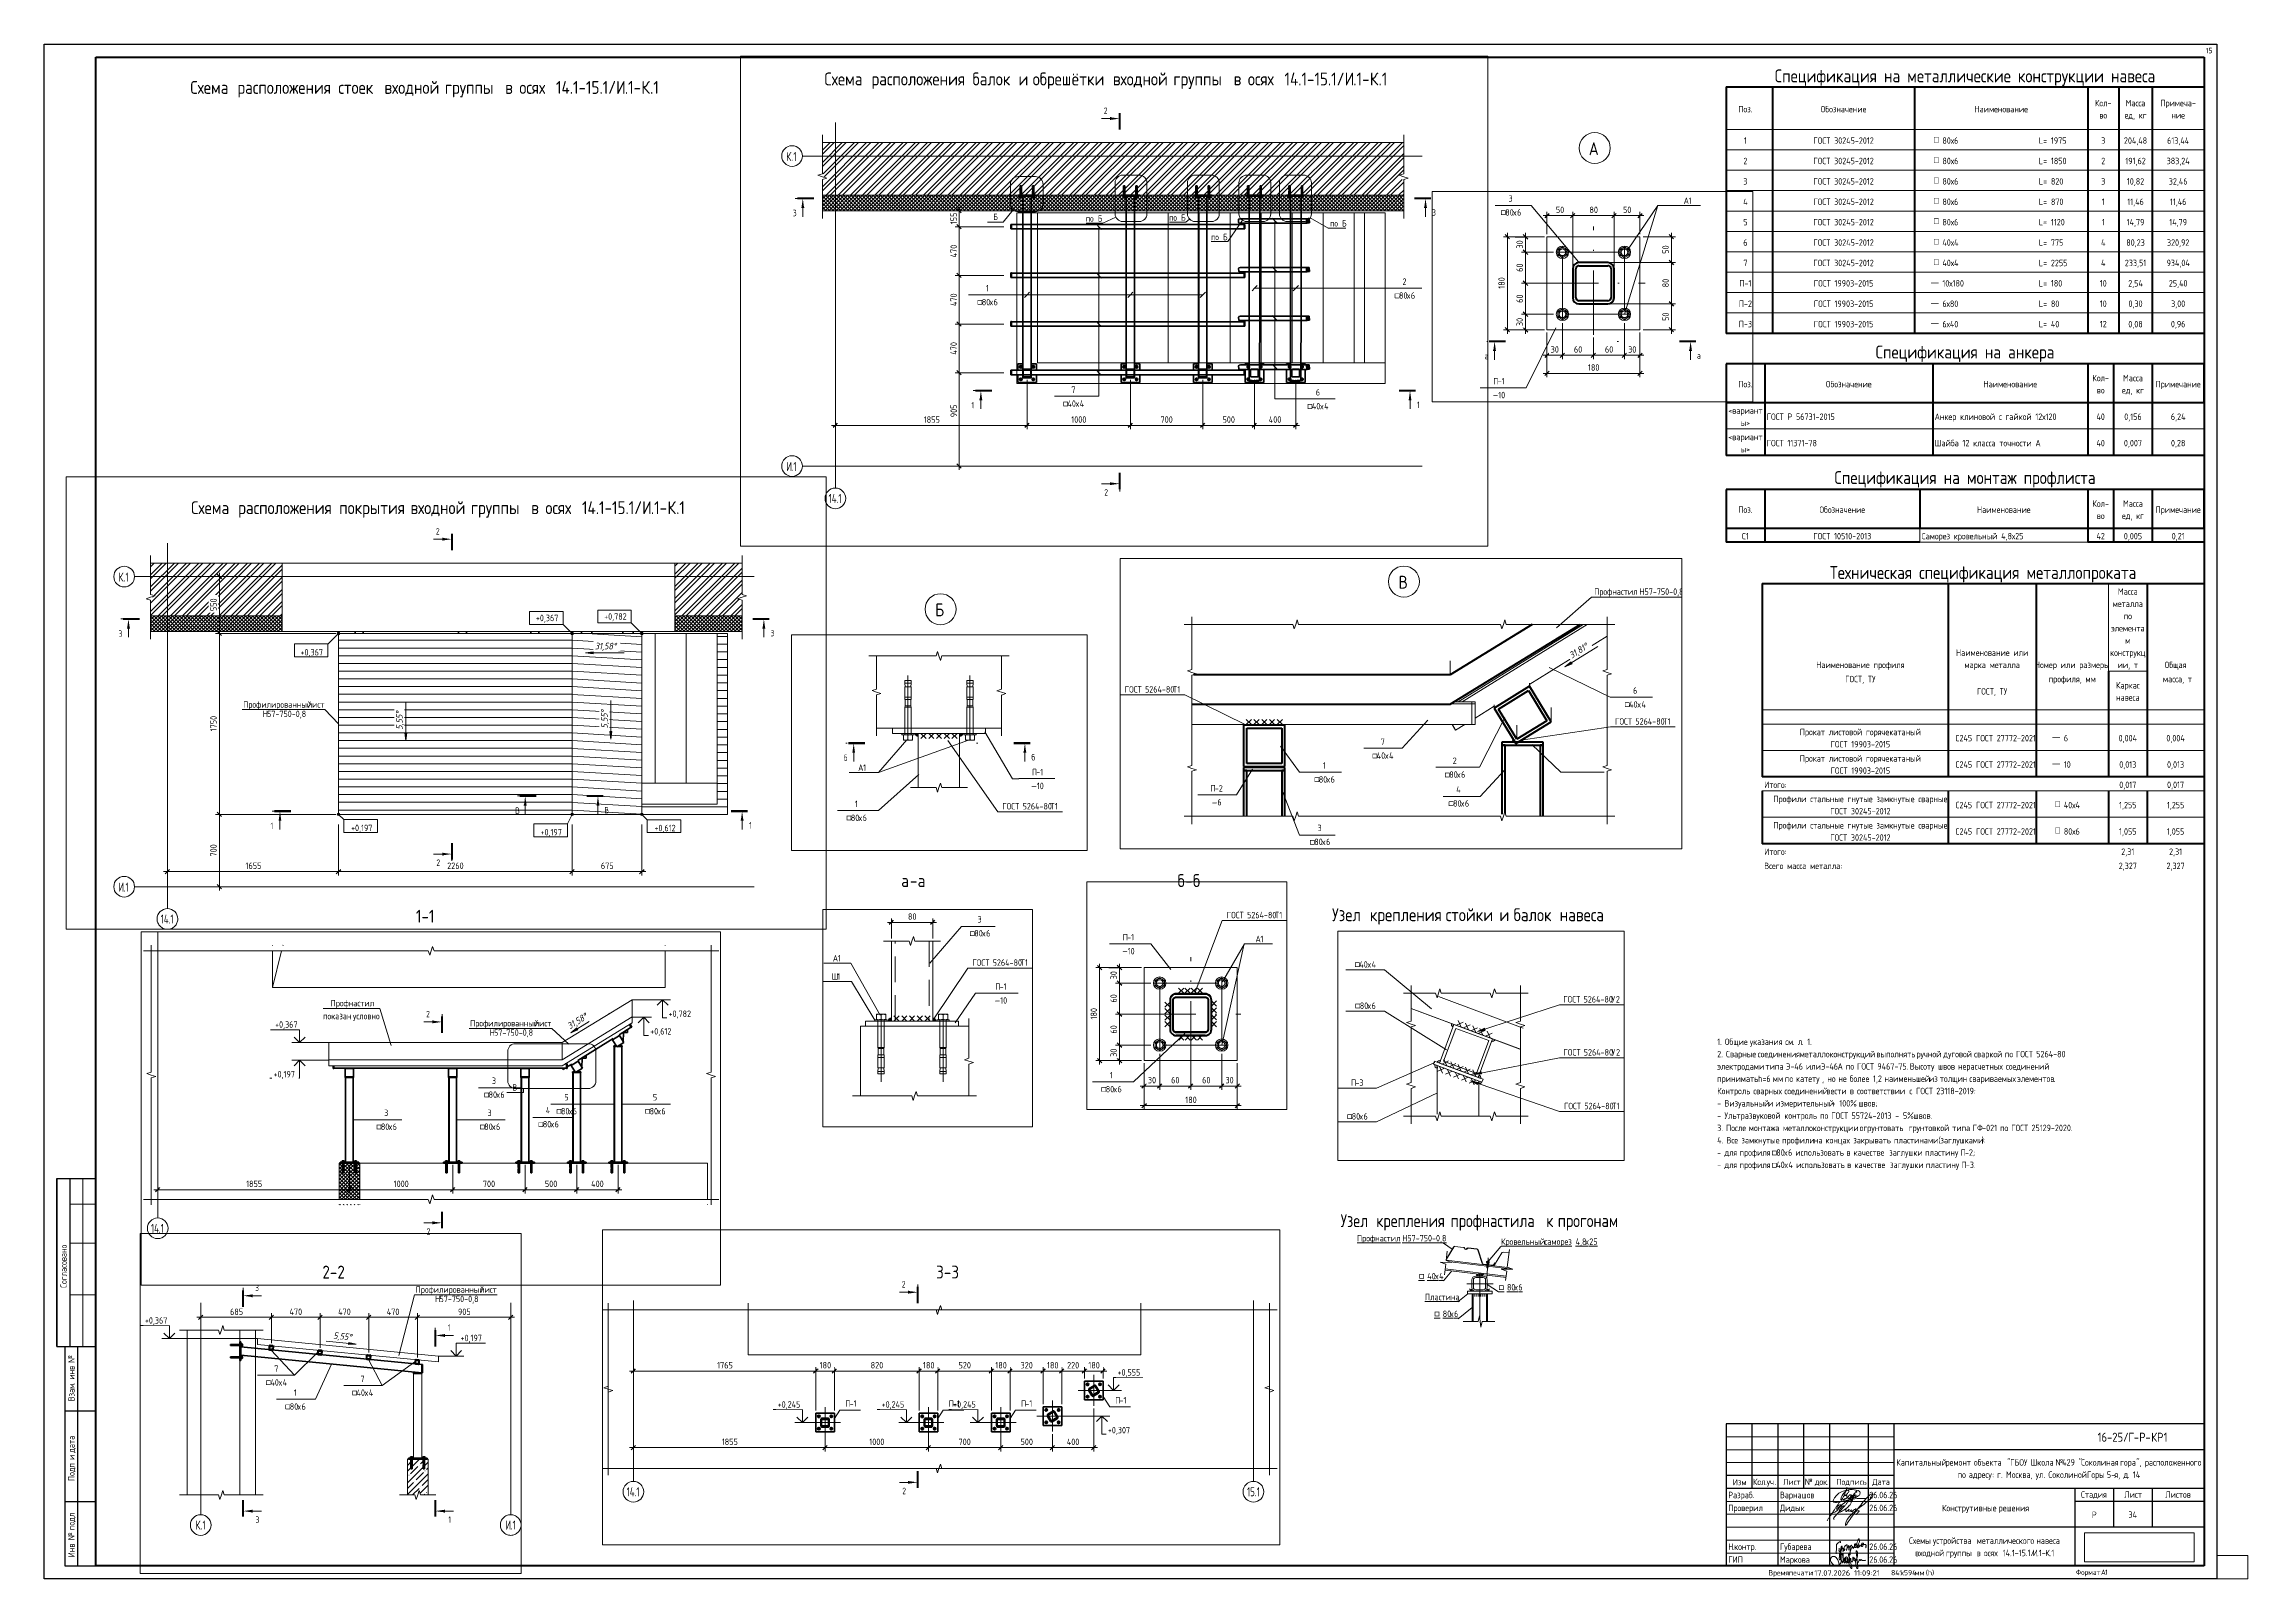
# Paper-space layout 'Layout1' of a CAD drawing. Header units: millimetres. Extents: x -841 to 12, y 0 to 594.
# The model-space entities are those that its viewports show. They can reach past a viewport. Long polylines and large blocks are cut down to what shows.
import ezdxf

# ---------------------------------------------------------------- set-up
doc = ezdxf.new("R2010")
doc.units = ezdxf.units.MM
for name, pattern in [('01 Штриховая _2 мм_', [3, 2, -1]), ('01 Штриховая _4 мм_', [6, 3.5, -2.5]), ('02 Штрихпунктирная _20 мм_', [25, 20, -2.5, 0, -2.5]), ('02 Штрихпунктирная _5 мм_', [8, 5, -1.5, 0, -1.5]), ('04 Пунктир 10мм', [10, 0, -10])]:
    doc.linetypes.add(name, pattern=pattern)
doc.layers.add('_NPLT_SIGN', color=5, linetype='Continuous', lineweight=9, plot=False)
doc.layers.add('NPLT_SIGN', color=5, linetype='Continuous', lineweight=9, plot=False)
for name, color, linetype, lineweight in [('AA_Dim', 7, 'Continuous', 9), ('AA_Dim-25', 7, 'Continuous', 9), ('AA_Dim-5', 7, 'Continuous', 9), ('AA_Linii', 7, 'Continuous', 9), ('AA_Oformlenie', 7, 'Continuous', 9), ('AA_Razrez', 7, 'Continuous', 9), ('AA_Vinoska', 7, 'Continuous', 9), ('AA_Visotnaya otmetka', 7, 'Continuous', 9), ('AF_Balki', 7, 'Continuous', 20), ('AF_Element', 7, 'Continuous', 20), ('AF_Element_Опалубка', 253, 'Continuous', 20), ('AF_Okno', 7, 'Continuous', 20), ('AF_Perekritie', 7, 'Continuous', 20), ('AF_Perekritie_Опалубка', 253, 'Continuous', 20), ('AF_Pokritie', 7, 'Continuous', 9), ('AF_Stena', 7, 'Continuous', 60), ('AF_Stena_Hatch_Гидроизоляция', 253, 'Continuous', 20), ('AF_Stena_Гидроизоляция', 253, 'Continuous', 20), ('AF_Stena_Опалубка', 253, 'Continuous', 20), ('Gen_Dim', 7, 'Continuous', 9), ('Gen_Fragment', 7, 'Continuous', 9), ('Gen_Stamp', 7, 'Continuous', 9), ('Gen_Table', 7, 'Continuous', 9), ('Gen_Text', 7, 'Continuous', 9), ('KR_Colonna_KG', 7, 'Continuous', 20), ('KR_Detal', 7, 'Continuous', 20), ('KR_Fundament', 7, 'Continuous', 20), ('Импорт в семействах', 250, 'Continuous', 9), ('Оси', 7, 'Continuous', 9)]:
    doc.layers.add(name, color=color, linetype=linetype, lineweight=lineweight)
doc.layers.add('AA_NPLT_Vports', color=254, linetype='Continuous', plot=False)
doc.styles.add('GOST Common', font='GOST_Common.ttf', dxfattribs={"width": 0.85, "height": 62.5})
doc.styles.add('GOST Common_1', font='GOST_Common.ttf', dxfattribs={"width": 0.85, "height": 12.5})
doc.styles.add('GOST Common_2', font='GOST_Common.ttf', dxfattribs={"width": 0.85, "height": 12.5})
doc.styles.add('GOST Common_3', font='GOST_Common.ttf', dxfattribs={"width": 0.85, "height": 5})
doc.styles.add('ISOCPEUR', font='isocpeur.TTF', dxfattribs={"width": 0.9, "height": 62.5})
doc.styles.add('ISOCPEUR_1', font='isocpeur.TTF', dxfattribs={"width": 0.7, "height": 62.5})
doc.styles.add('ISOCPEUR_10', font='isocpeur.TTF', dxfattribs={"width": 0.85, "height": 2.3})
doc.styles.add('ISOCPEUR_11', font='isocpeur.TTF', dxfattribs={"width": 0.85, "height": 2})
doc.styles.add('ISOCPEUR_12', font='isocpeur.TTF', dxfattribs={"width": 0.85, "height": 2.1})
doc.styles.add('ISOCPEUR_13', font='isocpeur.TTF', dxfattribs={"width": 0.9, "height": 2})
doc.styles.add('ISOCPEUR_14', font='isocpeur.TTF', dxfattribs={"height": 2.1})
doc.styles.add('ISOCPEUR_15', font='isocpeur.TTF', dxfattribs={"width": 0.85, "height": 3.5})
doc.styles.add('ISOCPEUR_16', font='isocpeur.TTF', dxfattribs={"width": 0.75, "height": 2.5})
doc.styles.add('ISOCPEUR_17', font='isocpeur.TTF', dxfattribs={"width": 0.85, "height": 5})
doc.styles.add('ISOCPEUR_18', font='isocpeur.TTF', dxfattribs={"width": 0.85, "height": 2.5})
doc.styles.add('ISOCPEUR_2', font='isocpeur.TTF', dxfattribs={"width": 0.7, "height": 87.5})
doc.styles.add('ISOCPEUR_3', font='isocpeur.TTF', dxfattribs={"width": 0.85, "height": 62.5})
doc.styles.add('ISOCPEUR_4', font='isocpeur.TTF', dxfattribs={"width": 0.85, "height": 62.5})
doc.styles.add('ISOCPEUR_5', font='isocpeur.TTF', dxfattribs={"width": 0.9, "height": 12.5})
doc.styles.add('ISOCPEUR_6', font='isocpeur.TTF', dxfattribs={"width": 0.7, "height": 12.5})
doc.styles.add('ISOCPEUR_7', font='isocpeur.TTF', dxfattribs={"width": 0.85, "height": 12.5})
doc.styles.add('ISOCPEUR_8', font='isocpeur.TTF', dxfattribs={"width": 0.85, "height": 12.5})
doc.styles.add('ISOCPEUR_9', font='isocpeur.TTF', dxfattribs={"width": 0.85, "height": 2.5})
doc.styles.add('ISOCPEUR_I', font='isocpeui.ttf', dxfattribs={"width": 0.85, "height": 63.701923})
doc.styles.add('ISOCPEUR_I_1', font='isocpeui.ttf', dxfattribs={"width": 0.85, "height": 12.740385})
doc.styles.add('ISOCPEUR_I_2', font='isocpeui.ttf', dxfattribs={"width": 0.7, "height": 0.3})
doc.styles.add('Mipgost', font='mipgost.ttf', dxfattribs={"width": 0.85, "height": 2.5})
doc.styles.add('Mipgost_1', font='mipgost.ttf', dxfattribs={"width": 0.85, "height": 2.5})
doc.dimstyles.new('01_Точн_3_знака__непрозр_', dxfattribs={"dimscale": 304.8, "dimtxt": 62.672186, "dimasz": 0.139436, "dimexe": 0.123031, "dimexo": 0.082021, "dimgap": 0.020505, "dimtad": 1, "dimdec": 3, "dimrnd": 0.001, "dimdsep": 46, "dimtxsty": 'ISOCPEUR', "dimblk1": 'OBLIQUE', "dimblk2": 'OBLIQUE', "dimsah": 1, "dimcen": 0.09, "dimdle": 0.123031, "dimazin": 0, "dimtfac": 1, "dimtdec": 4, "dimtix": 1, "dimtmove": 0, "dimatfit": 3, "dimfxl": 1, "dimtvp": 1, "dimtfill": 1, "dimtolj": 1, "dimtzin": 0, "dimlwd": 18, "dimlwe": 18, "dimarcsym": 2})
doc.dimstyles.new('01_Точн_3_знака__непрозр__2', dxfattribs={"dimscale": 304.8, "dimtxt": 12.534437, "dimasz": 0.027887, "dimexe": 0.024606, "dimexo": 0.016404, "dimgap": 0.004101, "dimtad": 1, "dimdec": 3, "dimrnd": 0.001, "dimdsep": 46, "dimtxsty": 'ISOCPEUR_5', "dimblk1": 'OBLIQUE', "dimblk2": 'OBLIQUE', "dimsah": 1, "dimcen": 0.09, "dimdle": 0.024606, "dimazin": 0, "dimtfac": 1, "dimtdec": 4, "dimtix": 1, "dimtmove": 0, "dimatfit": 3, "dimfxl": 1, "dimtvp": 1, "dimtfill": 1, "dimtolj": 1, "dimtzin": 0, "dimlwd": 18, "dimlwe": 18, "dimarcsym": 2})
doc.dimstyles.new('05_Округл_5мм__прозр_', dxfattribs={"dimscale": 304.8, "dimtxt": 62.672186, "dimasz": 0.139436, "dimexe": 0.123031, "dimexo": 0.082021, "dimgap": 0.008202, "dimtad": 1, "dimdec": 0, "dimrnd": 5, "dimdsep": 46, "dimtxsty": 'ISOCPEUR', "dimblk1": 'OBLIQUE', "dimblk2": 'OBLIQUE', "dimsah": 1, "dimcen": 0.09, "dimdle": 0.123031, "dimazin": 0, "dimtfac": 1, "dimtdec": 4, "dimtix": 1, "dimtmove": 0, "dimatfit": 3, "dimfxl": 1, "dimtvp": 1, "dimtolj": 1, "dimtzin": 0, "dimlwd": 18, "dimlwe": 18, "dimarcsym": 2})
doc.dimstyles.new('05_Округл_5мм__прозр__1', dxfattribs={"dimscale": 304.8, "dimtxt": 62.672186, "dimasz": 0.139436, "dimexe": 0.123031, "dimexo": 0.082021, "dimgap": 0.008202, "dimtad": 1, "dimdec": 0, "dimrnd": 5, "dimdsep": 46, "dimtxsty": 'ISOCPEUR', "dimblk1": 'OBLIQUE', "dimblk2": 'OBLIQUE', "dimsah": 1, "dimcen": 0.09, "dimdle": 0.123031, "dimazin": 0, "dimtfac": 1, "dimtdec": 4, "dimtix": 1, "dimtmove": 1, "dimatfit": 3, "dimfxl": 1, "dimtvp": 1, "dimtolj": 1, "dimtzin": 0, "dimlwd": 18, "dimlwe": 18, "dimarcsym": 2})
picture_1 = doc.add_image_def('image1.jpg', size_in_pixel=(1429, 378))
pattern_1 = [(0, (26057.74, -65017.99), (0, 75), [])]
pattern_2 = [(0, (26057.74, -64750.666), (0, 74.649), [])]
pattern_3 = [(356.614, (39067.806, -62962.36), (-9e-05, 74.64832), [])]

psp = doc.layouts.get("Layout1")

# ---------------------------------------------------------------- texts
at = {"layer": 'AA_Vinoska', "char_height": 2.5, "attachment_point": 1}
for s, insert, width, style in [('\\LПрофнастил', (-332.83, 133.11), 19.489, 'ISOCPEUR_9'), ('\\L H57-750-0,8', (-316.75, 133.11), 21.0563, 'ISOCPEUR_9'), ('\\LКровельный', (-277.09, 131.78), 18.8076, 'ISOCPEUR_9'), ('\\L\\fISOCPEUR|b0|i0|c204|p34|;\\W.85;\\L ', (-261.57, 131.78), 1.5673, 'ISOCPEUR_9'), ('\\Lсаморез', (-260.28, 131.78), 12.8791, 'ISOCPEUR_9'), ('\\L 4,8', (-249.65, 131.78), 6.3373, 'ISOCPEUR_9'), ('\\L\\fISOCPEUR|b0|i0|c204|p34|;\\W.85;\\Lх', (-244.43, 131.78), 1.8399, 'ISOCPEUR_9'), ('\\L25', (-242.91, 131.78), 3.6797, 'ISOCPEUR_9'), ('\\L\\fISOCPEUR|b0|i0|c130|p34|;\\W.85;\\L□', (-308.98, 118.45), 2.3169, 'ISOCPEUR_18'), ('\\L 40', (-307.07, 118.45), 5.4515, 'ISOCPEUR_9'), ('\\L\\fISOCPEUR|b0|i0|c204|p34|;\\W.85;\\Lх', (-302.57, 118.45), 1.8399, 'ISOCPEUR_9'), ('\\L\\fISOCPEUR|b0|i0|c204|p34|;\\W.85;\\L4', (-301.06, 118.45), 2.0443, 'ISOCPEUR_9'), ('\\L\\fISOCPEUR|b0|i0|c130|p34|;\\W.85;\\L□', (-278.14, 114.13), 2.3169, 'ISOCPEUR_18'), ('\\L 80', (-276.23, 114.13), 5.247, 'ISOCPEUR_9'), ('\\L\\fISOCPEUR|b0|i0|c204|p34|;\\W.85;\\Lх', (-271.9, 114.13), 1.8399, 'ISOCPEUR_9'), ('\\L\\fISOCPEUR|b0|i0|c204|p34|;\\W.85;\\L6', (-270.38, 114.13), 1.8399, 'ISOCPEUR_9'), ('\\LПластина', (-306.54, 110.35), 15.5367, 'ISOCPEUR_9'), ('\\L\\fISOCPEUR|b0|i0|c130|p34|;\\W.85;\\L□', (-303, 103.86), 2.3169, 'ISOCPEUR_18'), ('\\L 80', (-301.09, 103.86), 5.247, 'ISOCPEUR_9'), ('\\L\\fISOCPEUR|b0|i0|c204|p34|;\\W.85;\\Lх', (-296.76, 103.86), 1.8399, 'ISOCPEUR_9'), ('\\L\\fISOCPEUR|b0|i0|c204|p34|;\\W.85;\\L6', (-295.24, 103.86), 1.8399, 'ISOCPEUR_9'), ('Разраб', (-189.15, 33.73), 11.5162, 'ISOCPEUR_9'), ('Проверил', (-189.15, 28.73), 14.9234, 'ISOCPEUR_9'), ('\\fISOCPEUR|b0|i0|c204|p34|;\\W.85;.', (-179.65, 33.73), 0.7496, 'ISOCPEUR_9'), ('Дидык', (-169.15, 28.73), 9.8808, 'ISOCPEUR_9'), ('Варнашов', (-169.15, 33.73), 15.8093, 'ISOCPEUR_9'), ('26.06.26', (-134.54, 33.73), 11.0633, 'ISOCPEUR_16'), ('26.06.26', (-134.54, 28.73), 11.0633, 'ISOCPEUR_16'), ('\\fISOCPEUR|b0|i0|c204|p34|;\\W.85;Н', (-189.15, 13.73), 2.0443, 'ISOCPEUR_9'), ('ГИП', (-189.15, 8.73), 5.9285, 'ISOCPEUR_9'), ('\\fISOCPEUR|b0|i0|c204|p34|;\\W.85;.', (-187.47, 13.73), 0.7496, 'ISOCPEUR_9'), ('контр', (-186.85, 13.73), 9.6764, 'ISOCPEUR_9'), ('\\fISOCPEUR|b0|i0|c204|p34|;\\W.85;.', (-178.86, 13.73), 0.7496, 'ISOCPEUR_9'), ('Губарева', (-169.15, 13.73), 13.3481, 'ISOCPEUR_16'), ('Маркова', (-169.15, 8.73), 13.765, 'ISOCPEUR_9'), ('26.06.26', (-134.54, 13.73), 11.0633, 'ISOCPEUR_16'), ('26.06.26', (-134.54, 8.73), 11.0633, 'ISOCPEUR_16')]:
    psp.add_mtext(s, dxfattribs=dict(at, insert=insert, width=width, style=style))
at = {"layer": 'Gen_Stamp', "attachment_point": 1}
for s, insert, char_height, width, style in [('15', (-4.32, 592.55), 2.1, 2.6576, 'ISOCPEUR_12'), ('\\fISOCPEUR|b0|i1|c204|p34|;\\W.7;0', (-164.85, 60.16), 0.3, 0.2245, 'ISOCPEUR_I_2'), ('16-25/', (-46.18, 56.59), 3.5, 14.4464, 'ISOCPEUR_15'), ('\\fISOCPEUR|b0|i0|c204|p34|;\\W.85;Г', (-34.26, 56.59), 3.5, 2.5213, 'ISOCPEUR_15'), ('\\fISOCPEUR|b0|i0|c204|p34|;\\W.85;-', (-32.18, 56.59), 3.5, 2.5213, 'ISOCPEUR_15'), ('\\fISOCPEUR|b0|i0|c204|p34|;\\W.85;Р', (-30.1, 56.59), 3.5, 2.9302, 'ISOCPEUR_15'), ('\\fISOCPEUR|b0|i0|c204|p34|;\\W.85;-', (-27.68, 56.59), 3.5, 2.5213, 'ISOCPEUR_15'), ('КР', (-25.45, 56.59), 3.5, 5.8603, 'ISOCPEUR_15'), ('\\fISOCPEUR|b0|i0|c204|p34|;\\W.85;1', (-20.62, 56.59), 3.5, 1.8399, 'ISOCPEUR_15'), ('Капитальный', (-124.1, 46.35), 2.5, 21.5333, 'ISOCPEUR_9'), ('\\fISOCPEUR|b0|i0|c204|p34|;\\W.85; ', (-106.33, 46.35), 2.5, 1.5673, 'ISOCPEUR_9'), ('ремонт', (-105.04, 46.35), 2.5, 11.7207, 'ISOCPEUR_9'), ('\\fISOCPEUR|b0|i0|c204|p34|;\\W.85; ', (-95.37, 46.35), 2.5, 1.5673, 'ISOCPEUR_9'), ('объекта', (-94.08, 46.35), 2.5, 13.9013, 'ISOCPEUR_9'), (' "', (-82.61, 46.35), 2.5, 3.1346, 'ISOCPEUR_9'), ('ГБОУ', (-80.02, 46.35), 2.5, 7.9728, 'ISOCPEUR_9'), ('\\fISOCPEUR|b0|i0|c204|p34|;\\W.85; ', (-73.44, 46.35), 2.5, 1.5673, 'ISOCPEUR_9'), ('Школа', (-72.15, 46.35), 2.5, 10.1534, 'ISOCPEUR_9'), ('\\fISOCPEUR|b0|i0|c204|p34|;\\W.85; ', (-63.77, 46.35), 2.5, 1.5673, 'ISOCPEUR_9'), ('\\fISOCPEUR|b0|i0|c204|p34|;\\W.85;№', (-62.48, 46.35), 2.5, 3.1346, 'ISOCPEUR_9'), ('429 "', (-59.89, 46.35), 2.5, 8.8586, 'ISOCPEUR_9'), ('Соколиная', (-52.58, 46.35), 2.5, 16.7633, 'ISOCPEUR_9'), ('\\fISOCPEUR|b0|i0|c204|p34|;\\W.85; ', (-38.75, 46.35), 2.5, 1.5673, 'ISOCPEUR_9'), ('гора', (-37.46, 46.35), 2.5, 7.5639, 'ISOCPEUR_9'), ('", ', (-31.22, 46.35), 2.5, 4.0205, 'ISOCPEUR_9'), ('расположенного', (-27.9, 46.35), 2.5, 26.1671, 'ISOCPEUR_9'), ('по', (-100.37, 41.59), 2.5, 3.6797, 'ISOCPEUR_9'), ('\\fISOCPEUR|b0|i0|c204|p34|;\\W.85; ', (-97.34, 41.59), 2.5, 1.5673, 'ISOCPEUR_9'), ('адресу', (-96.04, 41.59), 2.5, 10.9711, 'ISOCPEUR_9'), (': ', (-86.99, 41.59), 2.5, 2.3169, 'ISOCPEUR_9'), ('\\fISOCPEUR|b0|i0|c204|p34|;\\W.85;г', (-85.08, 41.59), 2.5, 1.8399, 'ISOCPEUR_9'), ('. ', (-83.56, 41.59), 2.5, 2.3169, 'ISOCPEUR_9'), ('Москва', (-81.65, 41.59), 2.5, 11.4481, 'ISOCPEUR_9'), (', ', (-72.21, 41.59), 2.5, 2.4532, 'ISOCPEUR_9'), ('ул', (-70.18, 41.59), 2.5, 3.6797, 'ISOCPEUR_9'), ('. ', (-67.15, 41.59), 2.5, 2.3169, 'ISOCPEUR_9'), ('Соколиной', (-65.23, 41.59), 2.5, 16.5589, 'ISOCPEUR_9'), ('\\fISOCPEUR|b0|i0|c204|p34|;\\W.85; ', (-51.57, 41.59), 2.5, 1.5673, 'ISOCPEUR_9'), ('Горы', (-50.28, 41.59), 2.5, 7.5639, 'ISOCPEUR_9'), (' 5-', (-44.04, 41.59), 2.5, 5.247, 'ISOCPEUR_9'), ('\\fISOCPEUR|b0|i0|c204|p34|;\\W.85;я', (-39.71, 41.59), 2.5, 1.8399, 'ISOCPEUR_9'), (', ', (-38.19, 41.59), 2.5, 2.4532, 'ISOCPEUR_9'), ('\\fISOCPEUR|b0|i0|c204|p34|;\\W.85;д', (-36.17, 41.59), 2.5, 1.8399, 'ISOCPEUR_9'), ('. 14', (-34.65, 41.59), 2.5, 5.6559, 'ISOCPEUR_9'), ('Конструтивные', (-106.39, 28.68), 2.5, 25.0086, 'ISOCPEUR_9'), ('\\fISOCPEUR|b0|i0|c204|p34|;\\W.85; ', (-85.76, 28.68), 2.5, 1.5673, 'ISOCPEUR_9'), ('решения', (-84.47, 28.68), 2.5, 13.3561, 'ISOCPEUR_9'), ('34', (-34.24, 26.12), 2.5, 3.8842, 'ISOCPEUR_9'), ('Схемы', (-119.16, 16.06), 2.5, 9.6082, 'ISOCPEUR_9'), ('входной', (-116.8, 11.29), 2.5, 12.8791, 'ISOCPEUR_9'), ('\\fISOCPEUR|b0|i0|c204|p34|;\\W.85; ', (-111.23, 16.06), 2.5, 1.5673, 'ISOCPEUR_9'), ('устройства', (-109.94, 16.06), 2.5, 19.012, 'ISOCPEUR_9'), ('\\fISOCPEUR|b0|i0|c204|p34|;\\W.85; ', (-106.17, 11.29), 2.5, 1.5673, 'ISOCPEUR_9'), ('группы', (-104.88, 11.29), 2.5, 11.2437, 'ISOCPEUR_9'), ('\\fISOCPEUR|b0|i0|c204|p34|;\\W.85; ', (-94.25, 16.06), 2.5, 1.5673, 'ISOCPEUR_9'), ('\\fISOCPEUR|b0|i0|c204|p34|;\\W.85;в', (-93.01, 11.29), 2.5, 1.8399, 'ISOCPEUR_9'), ('металлического', (-92.96, 16.06), 2.5, 26.3715, 'ISOCPEUR_9'), ('\\fISOCPEUR|b0|i0|c204|p34|;\\W.85; ', (-91.49, 11.29), 2.5, 1.5673, 'ISOCPEUR_9'), ('осях', (-90.2, 11.29), 2.5, 7.0869, 'ISOCPEUR_9'), (' 14.1-15.1/', (-84.35, 11.29), 2.5, 15.8093, 'ISOCPEUR_9'), ('\\fISOCPEUR|b0|i0|c204|p34|;\\W.85; ', (-71.2, 16.06), 2.5, 1.5673, 'ISOCPEUR_9'), ('\\fISOCPEUR|b0|i0|c204|p34|;\\W.85;И', (-71.31, 11.29), 2.5, 2.0443, 'ISOCPEUR_9'), ('навеса', (-69.9, 16.06), 2.5, 11.1755, 'ISOCPEUR_9'), ('.1-', (-69.62, 11.29), 2.5, 3.8842, 'ISOCPEUR_9'), ('\\fISOCPEUR|b0|i0|c204|p34|;\\W.85;К', (-66.42, 11.29), 2.5, 2.0443, 'ISOCPEUR_9'), ('.1', (-64.73, 11.29), 2.5, 2.0443, 'ISOCPEUR_9')]:
    psp.add_mtext(s, dxfattribs=dict(at, insert=insert, char_height=char_height, width=width, style=style))
at = {"layer": 'Gen_Stamp', "insert": (-155.83, 3.34), "char_height": 2.1, "width": 26.9108, "attachment_point": 1, "line_spacing_factor": 1.135194, "style": 'ISOCPEUR_14'}
psp.add_mtext('17.07.2026 11:09:21', dxfattribs=at)
at = {"layer": 'Gen_Table'}
for s, insert, char_height, width, attachment_point, line_spacing_factor, style in [('Спецификация на металлические конструкции навеса', (-97.5, 584.18), 5, 170.9086, 2, 1.135194, 'ISOCPEUR_17'), ('Кол-\\Pво', (-44, 572.43), 2.5, 7.2195, 2, 1.135194, 'ISOCPEUR_9'), ('Масса\\Pед, кг', (-31.5, 572.43), 2.5, 9.3252, 2, 1.135194, 'ISOCPEUR_9'), ('Примеча-\\Pние', (-15, 572.43), 2.5, 14.6797, 2, 1.135194, 'ISOCPEUR_9'), ('Поз.', (-182.5, 570.07), 2.5, 6.0764, 2, 1.135194, 'ISOCPEUR_9'), ('Обозначение', (-144.5, 570.07), 2.5, 19.5228, 2, 1.135194, 'ISOCPEUR_9'), ('Наименование', (-83.5, 570.07), 2.5, 21.8993, 2, 1.135194, 'ISOCPEUR_9'), ('\\fISOCPEUR|b0|i0|c204|p34|;\\W.85;1', (-182.5, 557.9), 2.5, 1.2333, 2, 1.135194, 'ISOCPEUR_9'), ('ГОСТ 30245-2012', (-144.5, 557.9), 2.5, 26.1107, 2, 1.135194, 'ISOCPEUR_9'), (' \\fMipgost|b0|i0|c130|p34|;\\W.85;□', (-107.75, 558.4), 2.5, 2.73, 3, 0.919238, 'Mipgost'), ('80х6', (-106.25, 557.9), 2.5, 6.9789, 1, 1.135194, 'ISOCPEUR_9'), ('L=', (-65.75, 557.9), 2.5, 3.4894, 3, 1.135194, 'ISOCPEUR_9'), ('1975', (-64.25, 557.9), 2.5, 6.4675, 1, 1.135194, 'ISOCPEUR_9'), ('\\fISOCPEUR|b0|i0|c204|p34|;\\W.85;3', (-44, 557.9), 2.5, 1.7447, 2, 1.135194, 'ISOCPEUR_9'), ('204,48', (-31.5, 557.9), 2.5, 10.0773, 2, 1.135194, 'ISOCPEUR_9'), ('613,44', (-15, 557.9), 2.5, 9.5659, 2, 1.135194, 'ISOCPEUR_9'), ('\\fISOCPEUR|b0|i0|c204|p34|;\\W.85;2', (-182.5, 550.01), 2.5, 1.7447, 2, 1.135194, 'ISOCPEUR_9'), ('ГОСТ 30245-2012', (-144.5, 550.01), 2.5, 26.1107, 2, 1.135194, 'ISOCPEUR_9'), (' \\fMipgost|b0|i0|c130|p34|;\\W.85;□', (-107.75, 550.51), 2.5, 2.73, 3, 0.919238, 'Mipgost'), ('80х6', (-106.25, 550.01), 2.5, 6.9789, 1, 1.135194, 'ISOCPEUR_9'), ('L=', (-65.75, 550.01), 2.5, 3.4894, 3, 1.135194, 'ISOCPEUR_9'), ('1850', (-64.25, 550.01), 2.5, 6.4675, 1, 1.135194, 'ISOCPEUR_9'), ('\\fISOCPEUR|b0|i0|c204|p34|;\\W.85;2', (-44, 550.01), 2.5, 1.7447, 2, 1.135194, 'ISOCPEUR_9'), ('191,62', (-31.5, 550.01), 2.5, 8.5732, 2, 1.135194, 'ISOCPEUR_9'), ('383,24', (-15, 550.01), 2.5, 9.8366, 2, 1.135194, 'ISOCPEUR_9'), ('\\fISOCPEUR|b0|i0|c204|p34|;\\W.85;3', (-182.5, 542.12), 2.5, 1.7447, 2, 1.135194, 'ISOCPEUR_9'), ('ГОСТ 30245-2012', (-144.5, 542.12), 2.5, 26.1107, 2, 1.135194, 'ISOCPEUR_9'), (' \\fMipgost|b0|i0|c130|p34|;\\W.85;□', (-107.75, 542.61), 2.5, 2.73, 3, 0.919238, 'Mipgost'), ('80х6', (-106.25, 542.12), 2.5, 6.9789, 1, 1.135194, 'ISOCPEUR_9'), ('L=', (-65.75, 542.12), 2.5, 3.4894, 3, 1.135194, 'ISOCPEUR_9'), ('820', (-64.25, 542.12), 2.5, 5.2342, 1, 1.135194, 'ISOCPEUR_9'), ('\\fISOCPEUR|b0|i0|c204|p34|;\\W.85;3', (-44, 542.12), 2.5, 1.7447, 2, 1.135194, 'ISOCPEUR_9'), ('10,82', (-31.5, 542.12), 2.5, 7.3399, 2, 1.135194, 'ISOCPEUR_9'), ('32,46', (-15, 542.12), 2.5, 8.0919, 2, 1.135194, 'ISOCPEUR_9'), ('\\fISOCPEUR|b0|i0|c204|p34|;\\W.85;4', (-182.5, 534.23), 2.5, 1.9854, 2, 1.135194, 'ISOCPEUR_9'), ('ГОСТ 30245-2012', (-144.5, 534.23), 2.5, 26.1107, 2, 1.135194, 'ISOCPEUR_9'), (' \\fMipgost|b0|i0|c130|p34|;\\W.85;□', (-107.75, 534.72), 2.5, 2.73, 3, 0.919238, 'Mipgost'), ('80х6', (-106.25, 534.23), 2.5, 6.9789, 1, 1.135194, 'ISOCPEUR_9'), ('L=', (-65.75, 534.23), 2.5, 3.4894, 3, 1.135194, 'ISOCPEUR_9'), ('870', (-64.25, 534.23), 2.5, 5.2342, 1, 1.135194, 'ISOCPEUR_9'), ('\\fISOCPEUR|b0|i0|c204|p34|;\\W.85;1', (-44, 534.23), 2.5, 1.2333, 2, 1.135194, 'ISOCPEUR_9'), ('11,46', (-31.5, 534.23), 2.5, 7.0691, 2, 1.135194, 'ISOCPEUR_9'), ('11,46', (-15, 534.23), 2.5, 7.0691, 2, 1.135194, 'ISOCPEUR_9'), ('\\fISOCPEUR|b0|i0|c204|p34|;\\W.85;5', (-182.5, 526.33), 2.5, 1.7447, 2, 1.135194, 'ISOCPEUR_9'), ('ГОСТ 30245-2012', (-144.5, 526.33), 2.5, 26.1107, 2, 1.135194, 'ISOCPEUR_9'), (' \\fMipgost|b0|i0|c130|p34|;\\W.85;□', (-107.75, 526.83), 2.5, 2.73, 3, 0.919238, 'Mipgost'), ('80х6', (-106.25, 526.33), 2.5, 6.9789, 1, 1.135194, 'ISOCPEUR_9'), ('L=', (-65.75, 526.33), 2.5, 3.4894, 3, 1.135194, 'ISOCPEUR_9'), ('1120', (-64.25, 526.33), 2.5, 5.9561, 1, 1.135194, 'ISOCPEUR_9'), ('\\fISOCPEUR|b0|i0|c204|p34|;\\W.85;1', (-44, 526.33), 2.5, 1.2333, 2, 1.135194, 'ISOCPEUR_9'), ('14,79', (-31.5, 526.33), 2.5, 7.5805, 2, 1.135194, 'ISOCPEUR_9'), ('14,79', (-15, 526.33), 2.5, 7.5805, 2, 1.135194, 'ISOCPEUR_9'), ('\\fISOCPEUR|b0|i0|c204|p34|;\\W.85;6', (-182.5, 518.44), 2.5, 1.7447, 2, 1.135194, 'ISOCPEUR_9'), ('ГОСТ 30245-2012', (-144.5, 518.44), 2.5, 26.1107, 2, 1.135194, 'ISOCPEUR_9'), (' \\fMipgost|b0|i0|c130|p34|;\\W.85;□', (-107.75, 518.94), 2.5, 2.73, 3, 0.919238, 'Mipgost'), ('40х4', (-106.25, 518.44), 2.5, 7.4602, 1, 1.135194, 'ISOCPEUR_9'), ('L=', (-65.75, 518.44), 2.5, 3.4894, 3, 1.135194, 'ISOCPEUR_9'), ('775', (-64.25, 518.44), 2.5, 5.2342, 1, 1.135194, 'ISOCPEUR_9'), ('\\fISOCPEUR|b0|i0|c204|p34|;\\W.85;4', (-44, 518.44), 2.5, 1.9854, 2, 1.135194, 'ISOCPEUR_9'), ('80,23', (-31.5, 518.44), 2.5, 7.8513, 2, 1.135194, 'ISOCPEUR_9'), ('320,92', (-15, 518.44), 2.5, 9.596, 2, 1.135194, 'ISOCPEUR_9'), ('\\fISOCPEUR|b0|i0|c204|p34|;\\W.85;7', (-182.5, 510.55), 2.5, 1.7447, 2, 1.135194, 'ISOCPEUR_9'), ('ГОСТ 30245-2012', (-144.5, 510.55), 2.5, 26.1107, 2, 1.135194, 'ISOCPEUR_9'), (' \\fMipgost|b0|i0|c130|p34|;\\W.85;□', (-107.75, 511.05), 2.5, 2.73, 3, 0.919238, 'Mipgost'), ('40х4', (-106.25, 510.55), 2.5, 7.4602, 1, 1.135194, 'ISOCPEUR_9'), ('L=', (-65.75, 510.55), 2.5, 3.4894, 3, 1.135194, 'ISOCPEUR_9'), ('2255', (-64.25, 510.55), 2.5, 6.9789, 1, 1.135194, 'ISOCPEUR_9'), ('\\fISOCPEUR|b0|i0|c204|p34|;\\W.85;4', (-44, 510.55), 2.5, 1.9854, 2, 1.135194, 'ISOCPEUR_9'), ('233,51', (-31.5, 510.55), 2.5, 9.0846, 2, 1.135194, 'ISOCPEUR_9'), ('934,04', (-15, 510.55), 2.5, 10.0773, 2, 1.135194, 'ISOCPEUR_9'), ('П-2', (-182.5, 494.77), 2.5, 5.4748, 2, 1.135194, 'ISOCPEUR_9'), ('П-1', (-182.5, 502.66), 2.5, 4.9634, 2, 1.135194, 'ISOCPEUR_9'), ('ГОСТ 19903-2015', (-144.5, 502.66), 2.5, 25.3586, 2, 1.135194, 'ISOCPEUR_9'), ('ГОСТ 19903-2015', (-144.5, 494.77), 2.5, 25.3586, 2, 1.135194, 'ISOCPEUR_9'), (' —', (-107.75, 503.16), 2.5, 3.6703, 3, 0.919238, 'Mipgost'), ('10х180', (-106.25, 502.66), 2.5, 9.4456, 1, 1.135194, 'ISOCPEUR_9'), ('6х80', (-106.25, 494.77), 2.5, 6.9789, 1, 1.135194, 'ISOCPEUR_9'), ('L=', (-65.75, 502.66), 2.5, 3.4894, 3, 1.135194, 'ISOCPEUR_9'), ('L=', (-65.75, 494.77), 2.5, 3.4894, 3, 1.135194, 'ISOCPEUR_9'), ('180', (-64.25, 502.66), 2.5, 4.7228, 1, 1.135194, 'ISOCPEUR_9'), ('80', (-64.25, 494.77), 2.5, 3.4894, 1, 1.135194, 'ISOCPEUR_9'), ('10', (-44, 502.66), 2.5, 2.9781, 2, 1.135194, 'ISOCPEUR_9'), ('10', (-44, 494.77), 2.5, 2.9781, 2, 1.135194, 'ISOCPEUR_9'), ('2,54', (-31.5, 502.66), 2.5, 6.3472, 2, 1.135194, 'ISOCPEUR_9'), ('0,30', (-31.5, 494.77), 2.5, 6.1065, 2, 1.135194, 'ISOCPEUR_9'), ('25,40', (-15, 502.66), 2.5, 8.0919, 2, 1.135194, 'ISOCPEUR_9'), ('3,00', (-15, 494.77), 2.5, 6.1065, 2, 1.135194, 'ISOCPEUR_9'), ('П-3', (-182.5, 486.88), 2.5, 5.4748, 2, 1.135194, 'ISOCPEUR_9'), ('ГОСТ 19903-2015', (-144.5, 486.88), 2.5, 25.3586, 2, 1.135194, 'ISOCPEUR_9'), (' —', (-107.75, 495.27), 2.5, 3.6703, 3, 0.919238, 'Mipgost'), ('6х40', (-106.25, 486.88), 2.5, 7.2195, 1, 1.135194, 'ISOCPEUR_9'), ('L=', (-65.75, 486.88), 2.5, 3.4894, 3, 1.135194, 'ISOCPEUR_9'), ('40', (-64.25, 486.88), 2.5, 3.7301, 1, 1.135194, 'ISOCPEUR_9'), ('12', (-44, 486.88), 2.5, 2.9781, 2, 1.135194, 'ISOCPEUR_9'), ('0,08', (-31.5, 486.88), 2.5, 6.1065, 2, 1.135194, 'ISOCPEUR_9'), ('0,96', (-15, 486.88), 2.5, 6.1065, 2, 1.135194, 'ISOCPEUR_9'), (' —', (-107.75, 487.38), 2.5, 3.6703, 3, 0.919238, 'Mipgost'), ('Спецификация на анкера', (-97.5, 477.33), 5, 79.5287, 2, 1.135194, 'ISOCPEUR_17'), ('Поз.', (-182.5, 463.65), 2.5, 6.0764, 2, 1.135194, 'ISOCPEUR_9'), ('Обозначение', (-142.5, 463.65), 2.5, 19.5228, 2, 1.135194, 'ISOCPEUR_9'), ('Наименование', (-80, 463.65), 2.5, 21.8993, 2, 1.135194, 'ISOCPEUR_9'), ('Кол-\\Pво', (-45, 466.01), 2.5, 7.2195, 2, 1.135194, 'ISOCPEUR_9'), ('Масса\\Pед, кг', (-32.5, 466.01), 2.5, 9.3252, 2, 1.135194, 'ISOCPEUR_9'), ('Примечание', (-15, 463.65), 2.5, 18.1692, 2, 1.135194, 'ISOCPEUR_9'), ('<вариант\\Pы>', (-182.5, 453.41), 2.5, 14.9204, 2, 1.135194, 'ISOCPEUR_9'), ('ГОСТ Р 56731-2015', (-174.25, 451.04), 2.5, 28.818, 1, 1.135194, 'ISOCPEUR_9'), ('Анкер клиновой с гайкой 12х120', (-109.25, 451.04), 2.5, 50.6872, 1, 1.135194, 'ISOCPEUR_9'), ('40', (-45, 451.04), 2.5, 3.7301, 2, 1.135194, 'ISOCPEUR_9'), ('0,156', (-32.5, 451.04), 2.5, 7.3399, 2, 1.135194, 'ISOCPEUR_9'), ('6,24', (-15, 451.04), 2.5, 6.3472, 2, 1.135194, 'ISOCPEUR_9'), ('<вариант\\Pы>', (-182.5, 443.2), 2.5, 14.9204, 2, 1.135194, 'ISOCPEUR_9'), ('ГОСТ 11371-78', (-174.25, 440.83), 2.5, 21.3578, 1, 1.135194, 'ISOCPEUR_9'), ('Шайба 12 класса точности А', (-109.25, 440.83), 2.5, 46.0847, 1, 1.135194, 'ISOCPEUR_9'), ('40', (-45, 440.83), 2.5, 3.7301, 2, 1.135194, 'ISOCPEUR_9'), ('0,007', (-32.5, 440.83), 2.5, 7.8513, 2, 1.135194, 'ISOCPEUR_9'), ('0,28', (-15, 440.83), 2.5, 6.1065, 2, 1.135194, 'ISOCPEUR_9'), ('Спецификация на монтаж профлиста', (-97.5, 428.74), 5, 117.6688, 2, 1.135194, 'ISOCPEUR_17'), ('Поз.', (-182.5, 415.06), 2.5, 6.0764, 2, 1.135194, 'ISOCPEUR_9'), ('Обозначение', (-145, 415.06), 2.5, 19.5228, 2, 1.135194, 'ISOCPEUR_9'), ('Наименование', (-82.5, 415.06), 2.5, 21.8993, 2, 1.135194, 'ISOCPEUR_9'), ('Кол-\\Pво', (-45, 417.42), 2.5, 7.2195, 2, 1.135194, 'ISOCPEUR_9'), ('Масса\\Pед, кг', (-32.5, 417.42), 2.5, 9.3252, 2, 1.135194, 'ISOCPEUR_9'), ('Примечание', (-15, 415.06), 2.5, 18.1692, 2, 1.135194, 'ISOCPEUR_9'), ('С1', (-182.5, 404.82), 2.5, 2.9781, 2, 1.135194, 'ISOCPEUR_9'), ('ГОСТ 10510-2013', (-145, 404.82), 2.5, 24.8473, 2, 1.135194, 'ISOCPEUR_9'), ('Саморез кровельный 4,8х25', (-114.25, 404.82), 2.5, 43.0164, 1, 1.135194, 'ISOCPEUR_9'), ('42', (-45, 404.82), 2.5, 3.7301, 2, 1.135194, 'ISOCPEUR_9'), ('0,005', (-32.5, 404.82), 2.5, 7.8513, 2, 1.135194, 'ISOCPEUR_9'), ('0,21', (-15, 404.82), 2.5, 5.5951, 2, 1.135194, 'ISOCPEUR_9'), ('Техническая спецификация металлопроката', (-90.48, 392), 5, 141.1304, 2, 1.135194, 'ISOCPEUR_17'), ('Масса\\Pметалла\\Pпо\\Pэлемента\\Pм\\Pконструкц\\Pии, т', (-34.5, 383.37), 2.5, 16.1537, 2, 1.135194, 'ISOCPEUR_9'), ('Наименование или\\Pмарка металла', (-87, 359.72), 2.5, 28.6074, 2, 1.135194, 'ISOCPEUR_9'), ('Наименование профиля', (-138, 354.99), 2.5, 36.0676, 2, 1.135194, 'ISOCPEUR_9'), ('Номер или размеры', (-56, 354.99), 2.5, 30.1717, 2, 1.135194, 'ISOCPEUR_9'), ('Общая', (-16, 354.99), 2.5, 9.9269, 2, 1.135194, 'ISOCPEUR_9'), ('ГОСТ, ТУ', (-138, 349.51), 2.5, 13.7773, 2, 1.135194, 'ISOCPEUR_9'), ('ГОСТ, ТУ', (-87, 344.74), 2.5, 13.7773, 2, 1.135194, 'ISOCPEUR_9'), ('профиля, мм', (-56, 349.51), 2.5, 19.0115, 2, 1.135194, 'ISOCPEUR_9'), ('Каркас\\Pнавеса', (-34.5, 347.1), 2.5, 10.9196, 2, 1.135194, 'ISOCPEUR_9'), (' масса, т', (-16, 349.51), 2.5, 14.9505, 2, 1.135194, 'ISOCPEUR_9'), ('Прокат листовой горячекатаный\\PГОСТ 19903-2015', (-138, 329.01), 2.5, 52.4319, 2, 1.135194, 'ISOCPEUR_9'), ('С245', (-94.75, 326.64), 2.5, 7.2195, 3, 1.135194, 'ISOCPEUR_9'), ('ГОСТ 27772-2021', (-93.25, 326.64), 2.5, 25.87, 1, 1.135194, 'ISOCPEUR_9'), ('\\fMipgost|b0|i0|c204|p34|;\\W.85;—', (-60.75, 327.14), 2.5, 2.5783, 3, 0.919238, 'Mipgost'), ('\\fISOCPEUR|b0|i0|c204|p34|;\\W.85;6', (-59.25, 326.64), 2.5, 1.7447, 1, 1.135194, 'ISOCPEUR_9'), ('0,004', (-34.5, 326.64), 2.5, 8.0919, 2, 1.135194, 'ISOCPEUR_9'), ('0,004', (-16, 326.64), 2.5, 8.0919, 2, 1.135194, 'ISOCPEUR_9'), ('Прокат листовой горячекатаный\\PГОСТ 19903-2015', (-138, 318.8), 2.5, 52.4319, 2, 1.135194, 'ISOCPEUR_9'), ('С245', (-94.75, 316.43), 2.5, 7.2195, 3, 1.135194, 'ISOCPEUR_9'), ('ГОСТ 27772-2021', (-93.25, 316.43), 2.5, 25.87, 1, 1.135194, 'ISOCPEUR_9'), ('10', (-59.25, 316.43), 2.5, 2.9781, 1, 1.135194, 'ISOCPEUR_9'), ('0,013', (-34.5, 316.43), 2.5, 7.3399, 2, 1.135194, 'ISOCPEUR_9'), ('0,013', (-16, 316.43), 2.5, 7.3399, 2, 1.135194, 'ISOCPEUR_9'), ('Итого:', (-175.22, 308.59), 2.5, 10.1976, 1, 1.135194, 'ISOCPEUR_9'), ('\\fMipgost|b0|i0|c204|p34|;\\W.85;—', (-60.75, 316.93), 2.5, 2.5783, 3, 0.919238, 'Mipgost'), ('0,017', (-34.5, 308.59), 2.5, 7.3399, 2, 1.135194, 'ISOCPEUR_9'), ('0,017', (-16, 308.59), 2.5, 7.3399, 2, 1.135194, 'ISOCPEUR_9'), ('Профили стальные гнутые замкнутые сварные\\PГОСТ 30245-2012', (-138, 303.11), 2.5, 73.8499, 2, 1.135194, 'ISOCPEUR_9'), ('С245', (-94.75, 300.74), 2.5, 7.2195, 3, 1.135194, 'ISOCPEUR_9'), ('ГОСТ 27772-2021', (-93.25, 300.74), 2.5, 25.87, 1, 1.135194, 'ISOCPEUR_9'), ('\\fMipgost|b0|i0|c130|p34|;\\W.85;□', (-60.75, 301.24), 2.5, 2.2143, 3, 0.919238, 'Mipgost_1'), ('40х4', (-59.25, 300.74), 2.5, 7.4602, 1, 1.135194, 'ISOCPEUR_9'), ('1,255', (-34.5, 300.74), 2.5, 7.3399, 2, 1.135194, 'ISOCPEUR_9'), ('1,255', (-16, 300.74), 2.5, 7.3399, 2, 1.135194, 'ISOCPEUR_9'), ('Профили стальные гнутые замкнутые сварные\\PГОСТ 30245-2012', (-138, 292.9), 2.5, 73.8499, 2, 1.135194, 'ISOCPEUR_9'), ('С245', (-94.75, 290.53), 2.5, 7.2195, 3, 1.135194, 'ISOCPEUR_9'), ('ГОСТ 27772-2021', (-93.25, 290.53), 2.5, 25.87, 1, 1.135194, 'ISOCPEUR_9'), ('\\fMipgost|b0|i0|c130|p34|;\\W.85;□', (-60.75, 291.03), 2.5, 2.2143, 3, 0.919238, 'Mipgost_1'), ('80х6', (-59.25, 290.53), 2.5, 6.9789, 1, 1.135194, 'ISOCPEUR_9'), ('1,055', (-34.5, 290.53), 2.5, 7.3399, 2, 1.135194, 'ISOCPEUR_9'), ('1,055', (-16, 290.53), 2.5, 7.3399, 2, 1.135194, 'ISOCPEUR_9'), ('Итого:', (-175.22, 282.69), 2.5, 10.1976, 1, 1.135194, 'ISOCPEUR_9'), ('2,31', (-34.5, 282.69), 2.5, 5.5951, 2, 1.135194, 'ISOCPEUR_9'), ('2,31', (-16, 282.69), 2.5, 5.5951, 2, 1.135194, 'ISOCPEUR_9'), ('Всего масса металла:', (-175.22, 277.21), 2.5, 34.714, 1, 1.135194, 'ISOCPEUR_9'), ('2,327', (-34.5, 277.21), 2.5, 7.8513, 2, 1.135194, 'ISOCPEUR_9'), ('2,327', (-16, 277.21), 2.5, 7.8513, 2, 1.135194, 'ISOCPEUR_9')]:
    psp.add_mtext(s, dxfattribs=dict(at, insert=insert, char_height=char_height, width=width, attachment_point=attachment_point, line_spacing_factor=line_spacing_factor, style=style))
at = {"layer": 'Gen_Text', "attachment_point": 1}
for s, insert, char_height, width, style in [('Схема', (-538.97, 583), 5, 19.012, 'ISOCPEUR_17'), ('\\fISOCPEUR|b0|i0|c204|p34|;\\W.85; ', (-523.28, 583), 5, 3.0665, 'ISOCPEUR_17'), ('расположения', (-520.75, 583), 5, 44.2932, 'ISOCPEUR_17'), ('\\fISOCPEUR|b0|i0|c204|p34|;\\W.85; ', (-484.2, 583), 5, 3.0665, 'ISOCPEUR_17'), ('балок', (-481.67, 583), 5, 18.535, 'ISOCPEUR_17'), ('\\fISOCPEUR|b0|i0|c204|p34|;\\W.85; ', (-466.38, 583), 5, 3.0665, 'ISOCPEUR_17'), ('\\fISOCPEUR|b0|i0|c204|p34|;\\W.85;и', (-463.85, 583), 5, 3.6116, 'ISOCPEUR_17'), ('\\fISOCPEUR|b0|i0|c204|p34|;\\W.85; ', (-460.87, 583), 5, 3.0665, 'ISOCPEUR_17'), ('обрешётки', (-458.34, 583), 5, 34.5487, 'ISOCPEUR_17'), ('\\fISOCPEUR|b0|i0|c204|p34|;\\W.85; ', (-429.84, 583), 5, 3.0665, 'ISOCPEUR_17'), ('входной', (-427.31, 583), 5, 25.2812, 'ISOCPEUR_17'), ('\\fISOCPEUR|b0|i0|c204|p34|;\\W.85; ', (-406.45, 583), 5, 3.0665, 'ISOCPEUR_17'), ('группы', (-403.92, 583), 5, 22.1466, 'ISOCPEUR_17'), ('\\fISOCPEUR|b0|i0|c204|p34|;\\W.85;в', (-380.58, 583), 5, 3.6116, 'ISOCPEUR_17'), ('\\fISOCPEUR|b0|i0|c204|p34|;\\W.85; ', (-377.6, 583), 5, 3.0665, 'ISOCPEUR_17'), ('осях', (-375.07, 583), 5, 13.9013, 'ISOCPEUR_17'), (' 14.1-15.1/', (-363.6, 583), 5, 31.4823, 'ISOCPEUR_17'), ('\\fISOCPEUR|b0|i0|c204|p34|;\\W.85;И', (-337.63, 583), 5, 4.0886, 'ISOCPEUR_17'), ('.1-', (-334.26, 583), 5, 7.7684, 'ISOCPEUR_17'), ('\\fISOCPEUR|b0|i0|c204|p34|;\\W.85;К', (-327.85, 583), 5, 4.0886, 'ISOCPEUR_17'), ('.1', (-324.47, 583), 5, 4.1567, 'ISOCPEUR_17'), ('Схема', (-784.39, 579.72), 5, 19.012, 'ISOCPEUR_17'), ('\\fISOCPEUR|b0|i0|c204|p34|;\\W.85; ', (-768.7, 579.72), 5, 3.0665, 'ISOCPEUR_17'), ('расположения', (-766.17, 579.72), 5, 44.2932, 'ISOCPEUR_17'), ('\\fISOCPEUR|b0|i0|c204|p34|;\\W.85; ', (-729.62, 579.72), 5, 3.0665, 'ISOCPEUR_17'), ('стоек', (-727.09, 579.72), 5, 18.535, 'ISOCPEUR_17'), ('\\fISOCPEUR|b0|i0|c204|p34|;\\W.85; ', (-711.8, 579.72), 5, 3.0665, 'ISOCPEUR_17'), ('входной', (-709.27, 579.72), 5, 25.2812, 'ISOCPEUR_17'), ('\\fISOCPEUR|b0|i0|c204|p34|;\\W.85; ', (-688.41, 579.72), 5, 3.0665, 'ISOCPEUR_17'), ('группы', (-685.88, 579.72), 5, 22.1466, 'ISOCPEUR_17'), ('\\fISOCPEUR|b0|i0|c204|p34|;\\W.85;в', (-662.55, 579.72), 5, 3.6116, 'ISOCPEUR_17'), ('\\fISOCPEUR|b0|i0|c204|p34|;\\W.85; ', (-659.57, 579.72), 5, 3.0665, 'ISOCPEUR_17'), ('осях', (-657.04, 579.72), 5, 13.9013, 'ISOCPEUR_17'), (' 14.1-15.1/', (-645.57, 579.72), 5, 31.4823, 'ISOCPEUR_17'), ('\\fISOCPEUR|b0|i0|c204|p34|;\\W.85;И', (-619.59, 579.72), 5, 4.0886, 'ISOCPEUR_17'), ('.1-', (-616.22, 579.72), 5, 7.7684, 'ISOCPEUR_17'), ('\\fISOCPEUR|b0|i0|c204|p34|;\\W.85;К', (-609.81, 579.72), 5, 4.0886, 'ISOCPEUR_17'), ('.1', (-606.44, 579.72), 5, 4.1567, 'ISOCPEUR_17'), ('\\fISOCPEUR|b0|i0|c204|p34|;\\W.85;А', (-243.11, 556.01), 5, 4.6338, 'ISOCPEUR_17'), ('Схема', (-784.09, 417.08), 5, 19.012, 'ISOCPEUR_17'), ('\\fISOCPEUR|b0|i0|c204|p34|;\\W.85; ', (-768.4, 417.08), 5, 3.0665, 'ISOCPEUR_17'), ('расположения', (-765.87, 417.08), 5, 44.2932, 'ISOCPEUR_17'), ('\\fISOCPEUR|b0|i0|c204|p34|;\\W.85; ', (-729.33, 417.08), 5, 3.0665, 'ISOCPEUR_17'), ('покрытия', (-726.8, 417.08), 5, 30.392, 'ISOCPEUR_17'), ('\\fISOCPEUR|b0|i0|c204|p34|;\\W.85; ', (-701.72, 417.08), 5, 3.0665, 'ISOCPEUR_17'), ('входной', (-699.19, 417.08), 5, 25.2812, 'ISOCPEUR_17'), ('\\fISOCPEUR|b0|i0|c204|p34|;\\W.85; ', (-678.33, 417.08), 5, 3.0665, 'ISOCPEUR_17'), ('группы', (-675.8, 417.08), 5, 22.1466, 'ISOCPEUR_17'), ('\\fISOCPEUR|b0|i0|c204|p34|;\\W.85;в', (-652.47, 417.08), 5, 3.6116, 'ISOCPEUR_17'), ('\\fISOCPEUR|b0|i0|c204|p34|;\\W.85; ', (-649.49, 417.08), 5, 3.0665, 'ISOCPEUR_17'), ('осях', (-646.96, 417.08), 5, 13.9013, 'ISOCPEUR_17'), (' 14.1-15.1/', (-635.49, 417.08), 5, 31.4823, 'ISOCPEUR_17'), ('\\fISOCPEUR|b0|i0|c204|p34|;\\W.85;И', (-609.51, 417.08), 5, 4.0886, 'ISOCPEUR_17'), ('.1-', (-606.14, 417.08), 5, 7.7684, 'ISOCPEUR_17'), ('\\fISOCPEUR|b0|i0|c204|p34|;\\W.85;К', (-599.73, 417.08), 5, 4.0886, 'ISOCPEUR_17'), ('.1', (-596.36, 417.08), 5, 4.1567, 'ISOCPEUR_17'), ('\\fISOCPEUR|b0|i0|c204|p34|;\\W.85;В', (-316.76, 388.23), 5, 4.0886, 'ISOCPEUR_17'), ('\\fISOCPEUR|b0|i0|c204|p34|;\\W.85;Б', (-496.1, 377.53), 5, 4.0886, 'ISOCPEUR_17'), ('\\fISOCPEUR|b0|i0|c204|p34|;\\W.85;а', (-509.25, 272.75), 5, 4.0886, 'ISOCPEUR_17'), ('\\fISOCPEUR|b0|i0|c204|p34|;\\W.85;-', (-505.87, 272.75), 5, 3.6116, 'ISOCPEUR_17'), ('\\fISOCPEUR|b0|i0|c204|p34|;\\W.85;а', (-502.89, 272.75), 5, 4.0886, 'ISOCPEUR_17'), ('\\fISOCPEUR|b0|i0|c204|p34|;\\W.85;б', (-402.29, 272.75), 5, 3.6116, 'ISOCPEUR_17'), ('\\fISOCPEUR|b0|i0|c204|p34|;\\W.85;-', (-399.31, 272.75), 5, 3.6116, 'ISOCPEUR_17'), ('\\fISOCPEUR|b0|i0|c204|p34|;\\W.85;б', (-396.33, 272.75), 5, 3.6116, 'ISOCPEUR_17'), ('1-1', (-697.07, 258.96), 5, 8.7905, 'ISOCPEUR_17'), ('Узел', (-342.49, 259.54), 5, 14.6508, 'ISOCPEUR_17'), ('\\fISOCPEUR|b0|i0|c204|p34|;\\W.85; ', (-330.4, 259.54), 5, 3.0665, 'ISOCPEUR_17'), ('крепления', (-327.87, 259.54), 5, 32.5044, 'ISOCPEUR_17'), ('\\fISOCPEUR|b0|i0|c204|p34|;\\W.85; ', (-301.05, 259.54), 5, 3.0665, 'ISOCPEUR_17'), ('стойки', (-298.52, 259.54), 5, 22.1466, 'ISOCPEUR_17'), ('\\fISOCPEUR|b0|i0|c204|p34|;\\W.85; ', (-280.25, 259.54), 5, 3.0665, 'ISOCPEUR_17'), ('\\fISOCPEUR|b0|i0|c204|p34|;\\W.85;и', (-277.72, 259.54), 5, 3.6116, 'ISOCPEUR_17'), ('\\fISOCPEUR|b0|i0|c204|p34|;\\W.85; ', (-274.74, 259.54), 5, 3.0665, 'ISOCPEUR_17'), ('балок', (-272.21, 259.54), 5, 18.535, 'ISOCPEUR_17'), ('\\fISOCPEUR|b0|i0|c204|p34|;\\W.85; ', (-256.91, 259.54), 5, 3.0665, 'ISOCPEUR_17'), ('навеса', (-254.38, 259.54), 5, 22.0785, 'ISOCPEUR_17'), ('1. ', (-193.43, 209.13), 2.5, 3.6116, 'ISOCPEUR_9'), ('Общие', (-190.45, 209.13), 2.5, 10.1534, 'ISOCPEUR_9'), ('\\fISOCPEUR|b0|i0|c204|p34|;\\W.85; ', (-182.07, 209.13), 2.5, 1.5673, 'ISOCPEUR_9'), ('указания', (-180.78, 209.13), 2.5, 14.9916, 'ISOCPEUR_9'), ('\\fISOCPEUR|b0|i0|c204|p34|;\\W.85; ', (-168.41, 209.13), 2.5, 1.5673, 'ISOCPEUR_9'), ('см', (-167.11, 209.13), 2.5, 3.6116, 'ISOCPEUR_9'), ('. ', (-164.13, 209.13), 2.5, 2.3169, 'ISOCPEUR_9'), ('\\fISOCPEUR|b0|i0|c204|p34|;\\W.85;л', (-162.22, 209.13), 2.5, 1.8399, 'ISOCPEUR_9'), ('. 1.', (-160.7, 209.13), 2.5, 4.3612, 'ISOCPEUR_9'), ('электродами', (-193.43, 199.6), 2.5, 21.1245, 'ISOCPEUR_9'), ('2. ', (-193.43, 204.36), 2.5, 4.1567, 'ISOCPEUR_9'), ('Сварные', (-190, 204.36), 2.5, 13.288, 'ISOCPEUR_9'), ('\\fISOCPEUR|b0|i0|c204|p34|;\\W.85; ', (-179.03, 204.36), 2.5, 1.5673, 'ISOCPEUR_9'), ('соединения', (-177.74, 204.36), 2.5, 18.1262, 'ISOCPEUR_9'), ('\\fISOCPEUR|b0|i0|c204|p34|;\\W.85; ', (-176, 199.6), 2.5, 1.5673, 'ISOCPEUR_9'), ('типа', (-174.7, 199.6), 2.5, 8.0409, 'ISOCPEUR_9'), ('\\fISOCPEUR|b0|i0|c204|p34|;\\W.85; ', (-168.07, 199.6), 2.5, 1.5673, 'ISOCPEUR_9'), ('\\fISOCPEUR|b0|i0|c204|p34|;\\W.85;Э', (-166.78, 199.6), 2.5, 2.0443, 'ISOCPEUR_9'), ('-46 ', (-165.09, 199.6), 2.5, 7.2913, 'ISOCPEUR_9'), ('\\fISOCPEUR|b0|i0|c204|p34|;\\W.85; ', (-162.78, 204.36), 2.5, 1.5673, 'ISOCPEUR_9'), ('металлоконструкций', (-161.49, 204.36), 2.5, 34.4124, 'ISOCPEUR_9'), ('или', (-159.07, 199.6), 2.5, 5.5196, 'ISOCPEUR_9'), ('\\fISOCPEUR|b0|i0|c204|p34|;\\W.85; ', (-154.52, 199.6), 2.5, 1.5673, 'ISOCPEUR_9'), ('\\fISOCPEUR|b0|i0|c204|p34|;\\W.85;Э', (-153.23, 199.6), 2.5, 2.0443, 'ISOCPEUR_9'), ('-46', (-151.54, 199.6), 2.5, 5.724, 'ISOCPEUR_9'), ('\\fISOCPEUR|b0|i0|c204|p34|;\\W.85;А', (-146.82, 199.6), 2.5, 2.3169, 'ISOCPEUR_9'), ('\\fISOCPEUR|b0|i0|c204|p34|;\\W.85; ', (-144.9, 199.6), 2.5, 1.5673, 'ISOCPEUR_9'), ('по', (-143.61, 199.6), 2.5, 3.6797, 'ISOCPEUR_9'), ('\\fISOCPEUR|b0|i0|c204|p34|;\\W.85; ', (-140.57, 199.6), 2.5, 1.5673, 'ISOCPEUR_9'), ('ГОСТ', (-139.28, 199.6), 2.5, 7.7684, 'ISOCPEUR_9'), ('\\fISOCPEUR|b0|i0|c204|p34|;\\W.85; ', (-133.1, 204.36), 2.5, 1.5673, 'ISOCPEUR_9'), ('выполнять', (-131.8, 204.36), 2.5, 17.2403, 'ISOCPEUR_9'), (' 9467-75. ', (-132.87, 199.6), 2.5, 16.9677, 'ISOCPEUR_9'), ('Высоту', (-118.87, 199.6), 2.5, 11.6525, 'ISOCPEUR_9'), ('\\fISOCPEUR|b0|i0|c204|p34|;\\W.85; ', (-117.58, 204.36), 2.5, 1.5673, 'ISOCPEUR_9'), ('ручной', (-116.29, 204.36), 2.5, 11.0392, 'ISOCPEUR_9'), ('\\fISOCPEUR|b0|i0|c204|p34|;\\W.85; ', (-109.26, 199.6), 2.5, 1.5673, 'ISOCPEUR_9'), ('швов', (-107.96, 199.6), 2.5, 7.8365, 'ISOCPEUR_9'), ('\\fISOCPEUR|b0|i0|c204|p34|;\\W.85; ', (-107.18, 204.36), 2.5, 1.5673, 'ISOCPEUR_9'), ('дуговой', (-105.88, 204.36), 2.5, 12.8791, 'ISOCPEUR_9'), ('\\fISOCPEUR|b0|i0|c204|p34|;\\W.85; ', (-101.5, 199.6), 2.5, 1.5673, 'ISOCPEUR_9'), ('нерасчетных', (-100.21, 199.6), 2.5, 20.8519, 'ISOCPEUR_9'), ('\\fISOCPEUR|b0|i0|c204|p34|;\\W.85; ', (-95.26, 204.36), 2.5, 1.5673, 'ISOCPEUR_9'), ('сваркой', (-93.97, 204.36), 2.5, 12.811, 'ISOCPEUR_9'), ('\\fISOCPEUR|b0|i0|c204|p34|;\\W.85; ', (-83.4, 204.36), 2.5, 1.5673, 'ISOCPEUR_9'), ('\\fISOCPEUR|b0|i0|c204|p34|;\\W.85; ', (-83, 199.6), 2.5, 1.5673, 'ISOCPEUR_9'), ('по', (-82.1, 204.36), 2.5, 3.6797, 'ISOCPEUR_9'), ('соединений', (-81.71, 199.6), 2.5, 18.1262, 'ISOCPEUR_9'), ('\\fISOCPEUR|b0|i0|c204|p34|;\\W.85; ', (-79.07, 204.36), 2.5, 1.5673, 'ISOCPEUR_9'), ('ГОСТ', (-77.77, 204.36), 2.5, 7.7684, 'ISOCPEUR_9'), (' 5264-80', (-71.36, 204.36), 2.5, 14.6508, 'ISOCPEUR_9'), ('принимать', (-193.43, 194.84), 2.5, 17.4447, 'ISOCPEUR_9'), ('Контроль', (-193.43, 190.08), 2.5, 15.4004, 'ISOCPEUR_9'), ('\\fISOCPEUR|b0|i0|c204|p34|;\\W.85; ', (-180.72, 190.08), 2.5, 1.5673, 'ISOCPEUR_9'), ('сварных', (-179.43, 190.08), 2.5, 13.0154, 'ISOCPEUR_9'), (' h=6 ', (-179.03, 194.84), 2.5, 8.6542, 'ISOCPEUR_9'), ('мм', (-171.89, 194.84), 2.5, 4.0886, 'ISOCPEUR_9'), ('\\fISOCPEUR|b0|i0|c204|p34|;\\W.85; ', (-168.69, 190.08), 2.5, 1.5673, 'ISOCPEUR_9'), ('\\fISOCPEUR|b0|i0|c204|p34|;\\W.85; ', (-168.52, 194.84), 2.5, 1.5673, 'ISOCPEUR_9'), ('соединений', (-167.39, 190.08), 2.5, 18.1262, 'ISOCPEUR_9'), ('по', (-167.23, 194.84), 2.5, 3.6797, 'ISOCPEUR_9'), ('\\fISOCPEUR|b0|i0|c204|p34|;\\W.85; ', (-164.19, 194.84), 2.5, 1.5673, 'ISOCPEUR_9'), ('катету', (-162.9, 194.84), 2.5, 12.1977, 'ISOCPEUR_9'), (', ', (-152.83, 194.84), 2.5, 2.4532, 'ISOCPEUR_9'), ('\\fISOCPEUR|b0|i0|c204|p34|;\\W.85; ', (-152.44, 190.08), 2.5, 1.5673, 'ISOCPEUR_9'), ('вести', (-151.14, 190.08), 2.5, 9.4038, 'ISOCPEUR_9'), ('но', (-150.81, 194.84), 2.5, 3.6797, 'ISOCPEUR_9'), ('\\fISOCPEUR|b0|i0|c204|p34|;\\W.85; ', (-147.77, 194.84), 2.5, 1.5673, 'ISOCPEUR_9'), ('не', (-146.48, 194.84), 2.5, 3.6797, 'ISOCPEUR_9'), ('\\fISOCPEUR|b0|i0|c204|p34|;\\W.85; ', (-143.44, 194.84), 2.5, 1.5673, 'ISOCPEUR_9'), ('\\fISOCPEUR|b0|i0|c204|p34|;\\W.85; ', (-143.39, 190.08), 2.5, 1.5673, 'ISOCPEUR_9'), ('более', (-142.15, 194.84), 2.5, 9.1994, 'ISOCPEUR_9'), ('\\fISOCPEUR|b0|i0|c204|p34|;\\W.85;в', (-142.09, 190.08), 2.5, 1.8399, 'ISOCPEUR_9'), ('\\fISOCPEUR|b0|i0|c204|p34|;\\W.85; ', (-140.57, 190.08), 2.5, 1.5673, 'ISOCPEUR_9'), ('соответствии', (-139.28, 190.08), 2.5, 22.9643, 'ISOCPEUR_9'), (' 1,2 ', (-134.56, 194.84), 2.5, 7.1551, 'ISOCPEUR_9'), ('наименьшей', (-128.66, 194.84), 2.5, 19.2846, 'ISOCPEUR_9'), ('\\fISOCPEUR|b0|i0|c204|p34|;\\W.85; ', (-120.33, 190.08), 2.5, 1.5673, 'ISOCPEUR_9'), ('\\fISOCPEUR|b0|i0|c204|p34|;\\W.85;с', (-119.04, 190.08), 2.5, 1.5673, 'ISOCPEUR_9'), ('\\fISOCPEUR|b0|i0|c204|p34|;\\W.85; ', (-117.75, 190.08), 2.5, 1.5673, 'ISOCPEUR_9'), ('ГОСТ', (-116.45, 190.08), 2.5, 7.7684, 'ISOCPEUR_9'), ('\\fISOCPEUR|b0|i0|c204|p34|;\\W.85; ', (-112.74, 194.84), 2.5, 1.5673, 'ISOCPEUR_9'), ('из', (-111.45, 194.84), 2.5, 3.5435, 'ISOCPEUR_9'), (' 23118-2019:', (-110.05, 190.08), 2.5, 19.0802, 'ISOCPEUR_9'), ('\\fISOCPEUR|b0|i0|c204|p34|;\\W.85; ', (-108.53, 194.84), 2.5, 1.5673, 'ISOCPEUR_9'), ('толщин', (-107.23, 194.84), 2.5, 12.2658, 'ISOCPEUR_9'), ('\\fISOCPEUR|b0|i0|c204|p34|;\\W.85; ', (-97.11, 194.84), 2.5, 1.5673, 'ISOCPEUR_9'), ('свариваемых', (-95.82, 194.84), 2.5, 20.7837, 'ISOCPEUR_9'), ('\\fISOCPEUR|b0|i0|c204|p34|;\\W.85; ', (-78.67, 194.84), 2.5, 1.5673, 'ISOCPEUR_9'), ('элементов', (-77.38, 194.84), 2.5, 17.2403, 'ISOCPEUR_9'), ('\\fISOCPEUR|b0|i0|c204|p34|;\\W.85;.', (-63.15, 194.84), 2.5, 0.7496, 'ISOCPEUR_9'), ('- ', (-193.43, 185.31), 2.5, 3.4072, 'ISOCPEUR_9'), ('- ', (-193.43, 180.55), 2.5, 3.4072, 'ISOCPEUR_9'), ('Ультразвуковой', (-190.61, 180.55), 2.5, 26.5078, 'ISOCPEUR_9'), ('Визуальный', (-190.61, 185.31), 2.5, 18.8757, 'ISOCPEUR_9'), ('\\fISOCPEUR|b0|i0|c204|p34|;\\W.85; ', (-175.04, 185.31), 2.5, 1.5673, 'ISOCPEUR_9'), ('\\fISOCPEUR|b0|i0|c204|p34|;\\W.85;и', (-173.75, 185.31), 2.5, 1.8399, 'ISOCPEUR_9'), ('\\fISOCPEUR|b0|i0|c204|p34|;\\W.85; ', (-172.23, 185.31), 2.5, 1.5673, 'ISOCPEUR_9'), ('измерительный', (-170.94, 185.31), 2.5, 24.6679, 'ISOCPEUR_9'), ('\\fISOCPEUR|b0|i0|c204|p34|;\\W.85; ', (-168.74, 180.55), 2.5, 1.5673, 'ISOCPEUR_9'), ('контроль', (-167.45, 180.55), 2.5, 15.196, 'ISOCPEUR_9'), ('\\fISOCPEUR|b0|i0|c204|p34|;\\W.85; ', (-154.91, 180.55), 2.5, 1.5673, 'ISOCPEUR_9'), ('по', (-153.62, 180.55), 2.5, 3.6797, 'ISOCPEUR_9'), ('\\fISOCPEUR|b0|i0|c204|p34|;\\W.85; ', (-150.58, 180.55), 2.5, 1.5673, 'ISOCPEUR_9'), (' - 100% ', (-150.58, 185.31), 2.5, 14.3783, 'ISOCPEUR_9'), ('ГОСТ', (-149.29, 180.55), 2.5, 7.7684, 'ISOCPEUR_9'), (' 55724-2013 - 5% ', (-142.88, 180.55), 2.5, 30.869, 'ISOCPEUR_9'), ('швов', (-138.72, 185.31), 2.5, 7.8365, 'ISOCPEUR_9'), ('\\fISOCPEUR|b0|i0|c204|p34|;\\W.85;;', (-132.25, 185.31), 2.5, 0.8859, 'ISOCPEUR_9'), ('швов', (-117.41, 180.55), 2.5, 7.8365, 'ISOCPEUR_9'), ('3. ', (-193.43, 175.79), 2.5, 4.1567, 'ISOCPEUR_9'), ('4. ', (-193.43, 171.03), 2.5, 4.3612, 'ISOCPEUR_9'), ('После', (-190, 175.79), 2.5, 9.1312, 'ISOCPEUR_9'), ('Все', (-189.83, 171.03), 2.5, 5.4515, 'ISOCPEUR_9'), ('\\fISOCPEUR|b0|i0|c204|p34|;\\W.85; ', (-185.33, 171.03), 2.5, 1.5673, 'ISOCPEUR_9'), ('замкнутые', (-184.04, 171.03), 2.5, 17.5129, 'ISOCPEUR_9'), ('\\fISOCPEUR|b0|i0|c204|p34|;\\W.85; ', (-182.46, 175.79), 2.5, 1.5673, 'ISOCPEUR_9'), ('монтажа', (-181.17, 175.79), 2.5, 14.4464, 'ISOCPEUR_9'), ('\\fISOCPEUR|b0|i0|c204|p34|;\\W.85; ', (-169.59, 171.03), 2.5, 1.5673, 'ISOCPEUR_9'), ('\\fISOCPEUR|b0|i0|c204|p34|;\\W.85; ', (-169.25, 175.79), 2.5, 1.5673, 'ISOCPEUR_9'), ('профили', (-168.29, 171.03), 2.5, 13.3561, 'ISOCPEUR_9'), ('металлоконструкции', (-167.96, 175.79), 2.5, 34.4124, 'ISOCPEUR_9'), ('\\fISOCPEUR|b0|i0|c204|p34|;\\W.85; ', (-157.27, 171.03), 2.5, 1.5673, 'ISOCPEUR_9'), ('\\fISOCPEUR|b0|i0|c204|p34|;\\W.85; ', (-152.78, 171.03), 2.5, 1.5673, 'ISOCPEUR_9'), ('\\fISOCPEUR|b0|i0|c204|p34|;\\W.85; ', (-142.04, 171.03), 2.5, 1.5673, 'ISOCPEUR_9'), ('закрывать', (-140.74, 171.03), 2.5, 17.5129, 'ISOCPEUR_9'), ('\\fISOCPEUR|b0|i0|c204|p34|;\\W.85; ', (-139.56, 175.79), 2.5, 1.5673, 'ISOCPEUR_9'), ('огрунтовать', (-138.27, 175.79), 2.5, 21.397, 'ISOCPEUR_9'), ('\\fISOCPEUR|b0|i0|c204|p34|;\\W.85; ', (-126.29, 171.03), 2.5, 1.5673, 'ISOCPEUR_9'), ('\\fISOCPEUR|b0|i0|c204|p34|;\\W.85; ', (-120.62, 175.79), 2.5, 1.5673, 'ISOCPEUR_9'), ('грунтовкой', (-119.32, 175.79), 2.5, 18.8757, 'ISOCPEUR_9'), ('\\fISOCPEUR|b0|i0|c204|p34|;\\W.85;.', (-110.94, 180.55), 2.5, 0.7496, 'ISOCPEUR_9'), (' (', (-109.15, 171.03), 2.5, 2.5895, 'ISOCPEUR_9'), ('заглушками', (-107.01, 171.03), 2.5, 19.3527, 'ISOCPEUR_9'), ('\\fISOCPEUR|b0|i0|c204|p34|;\\W.85; ', (-103.75, 175.79), 2.5, 1.5673, 'ISOCPEUR_9'), ('типа', (-102.46, 175.79), 2.5, 8.0409, 'ISOCPEUR_9'), ('\\fISOCPEUR|b0|i0|c204|p34|;\\W.85; ', (-95.82, 175.79), 2.5, 1.5673, 'ISOCPEUR_9'), ('ГФ', (-94.53, 175.79), 2.5, 4.4293, 'ISOCPEUR_9'), ('):', (-91.04, 171.03), 2.5, 1.7717, 'ISOCPEUR_9'), ('-021 ', (-90.87, 175.79), 2.5, 8.3816, 'ISOCPEUR_9'), ('по', (-83.96, 175.79), 2.5, 3.6797, 'ISOCPEUR_9'), ('\\fISOCPEUR|b0|i0|c204|p34|;\\W.85; ', (-80.92, 175.79), 2.5, 1.5673, 'ISOCPEUR_9'), ('ГОСТ', (-79.63, 175.79), 2.5, 7.7684, 'ISOCPEUR_9'), (' 25129-2020.', (-73.22, 175.79), 2.5, 20.1705, 'ISOCPEUR_9'), ('- ', (-193.43, 166.26), 2.5, 3.4072, 'ISOCPEUR_9'), ('для', (-190.61, 166.26), 2.5, 5.5196, 'ISOCPEUR_9'), ('\\fISOCPEUR|b0|i0|c204|p34|;\\W.85; ', (-186.06, 166.26), 2.5, 1.5673, 'ISOCPEUR_9'), ('профиля', (-184.77, 166.26), 2.5, 13.3561, 'ISOCPEUR_9'), ('\\fISOCPEUR|b0|i0|c204|p34|;\\W.85; ', (-173.75, 166.26), 2.5, 1.5673, 'ISOCPEUR_9'), ('\\fISOCPEUR|b0|i0|c130|p34|;\\W.85;□', (-172.45, 166.26), 2.5, 2.3169, 'ISOCPEUR_18'), ('80', (-170.54, 166.26), 2.5, 3.6797, 'ISOCPEUR_9'), ('\\fISOCPEUR|b0|i0|c204|p34|;\\W.85;х', (-167.51, 166.26), 2.5, 1.8399, 'ISOCPEUR_9'), ('6 ', (-165.99, 166.26), 2.5, 3.4072, 'ISOCPEUR_9'), ('использовать', (-163.18, 166.26), 2.5, 22.351, 'ISOCPEUR_9'), ('на', (-155.98, 171.03), 2.5, 3.8842, 'ISOCPEUR_9'), ('концах', (-151.48, 171.03), 2.5, 11.4481, 'ISOCPEUR_9'), ('\\fISOCPEUR|b0|i0|c204|p34|;\\W.85; ', (-144.74, 166.26), 2.5, 1.5673, 'ISOCPEUR_9'), ('\\fISOCPEUR|b0|i0|c204|p34|;\\W.85;в', (-143.44, 166.26), 2.5, 1.8399, 'ISOCPEUR_9'), ('\\fISOCPEUR|b0|i0|c204|p34|;\\W.85; ', (-141.92, 166.26), 2.5, 1.5673, 'ISOCPEUR_9'), ('качестве', (-140.63, 166.26), 2.5, 15.1278, 'ISOCPEUR_9'), ('\\fISOCPEUR|b0|i0|c204|p34|;\\W.85; ', (-128.15, 166.26), 2.5, 1.5673, 'ISOCPEUR_9'), ('заглушки', (-126.86, 166.26), 2.5, 15.2641, 'ISOCPEUR_9'), ('пластинами', (-125, 171.03), 2.5, 19.2164, 'ISOCPEUR_9'), ('\\fISOCPEUR|b0|i0|c204|p34|;\\W.85; ', (-114.26, 166.26), 2.5, 1.5673, 'ISOCPEUR_9'), ('пластину', (-112.97, 166.26), 2.5, 15.1278, 'ISOCPEUR_9'), ('\\fISOCPEUR|b0|i0|c204|p34|;\\W.85; ', (-100.49, 166.26), 2.5, 1.5673, 'ISOCPEUR_9'), ('\\fISOCPEUR|b0|i0|c204|p34|;\\W.85;П', (-99.19, 166.26), 2.5, 2.0443, 'ISOCPEUR_9'), ('-2;', (-97.51, 166.26), 2.5, 4.5656, 'ISOCPEUR_9'), ('- ', (-193.43, 161.5), 2.5, 3.4072, 'ISOCPEUR_9'), ('для', (-190.61, 161.5), 2.5, 5.5196, 'ISOCPEUR_9'), ('\\fISOCPEUR|b0|i0|c204|p34|;\\W.85; ', (-186.06, 161.5), 2.5, 1.5673, 'ISOCPEUR_9'), ('профиля', (-184.77, 161.5), 2.5, 13.3561, 'ISOCPEUR_9'), ('\\fISOCPEUR|b0|i0|c204|p34|;\\W.85; ', (-173.75, 161.5), 2.5, 1.5673, 'ISOCPEUR_9'), ('\\fISOCPEUR|b0|i0|c130|p34|;\\W.85;□', (-172.45, 161.5), 2.5, 2.3169, 'ISOCPEUR_18'), ('40', (-170.54, 161.5), 2.5, 3.8842, 'ISOCPEUR_9'), ('\\fISOCPEUR|b0|i0|c204|p34|;\\W.85;х', (-167.34, 161.5), 2.5, 1.8399, 'ISOCPEUR_9'), ('4 ', (-165.82, 161.5), 2.5, 3.6116, 'ISOCPEUR_9'), ('использовать', (-162.84, 161.5), 2.5, 22.351, 'ISOCPEUR_9'), ('\\fISOCPEUR|b0|i0|c204|p34|;\\W.85; ', (-144.4, 161.5), 2.5, 1.5673, 'ISOCPEUR_9'), ('\\fISOCPEUR|b0|i0|c204|p34|;\\W.85;в', (-143.1, 161.5), 2.5, 1.8399, 'ISOCPEUR_9'), ('\\fISOCPEUR|b0|i0|c204|p34|;\\W.85; ', (-141.59, 161.5), 2.5, 1.5673, 'ISOCPEUR_9'), ('качестве', (-140.29, 161.5), 2.5, 15.1278, 'ISOCPEUR_9'), ('\\fISOCPEUR|b0|i0|c204|p34|;\\W.85; ', (-127.81, 161.5), 2.5, 1.5673, 'ISOCPEUR_9'), ('заглушки', (-126.52, 161.5), 2.5, 15.2641, 'ISOCPEUR_9'), ('\\fISOCPEUR|b0|i0|c204|p34|;\\W.85; ', (-113.92, 161.5), 2.5, 1.5673, 'ISOCPEUR_9'), ('пластину', (-112.63, 161.5), 2.5, 15.1278, 'ISOCPEUR_9'), ('\\fISOCPEUR|b0|i0|c204|p34|;\\W.85; ', (-100.15, 161.5), 2.5, 1.5673, 'ISOCPEUR_9'), ('\\fISOCPEUR|b0|i0|c204|p34|;\\W.85;П', (-98.86, 161.5), 2.5, 2.0443, 'ISOCPEUR_9'), ('-3.', (-97.17, 161.5), 2.5, 4.4293, 'ISOCPEUR_9'), ('2-2', (-733.28, 121.25), 5, 10.8348, 'ISOCPEUR_17'), ('3-3', (-495.74, 121.25), 5, 10.8348, 'ISOCPEUR_17')]:
    psp.add_mtext(s, dxfattribs=dict(at, insert=insert, char_height=char_height, width=width, style=style))

msp = doc.modelspace()

# ---------------------------------------------------------------- texts
at = {"layer": 'AA_Razrez', "attachment_point": 1}
for s, insert, char_height, width, style in [('\\fISOCPEUR|b0|i0|c204|p34|;\\W.7;2', (75303.0332, 1612.6453), 62.5, 37.879734, 'ISOCPEUR_1'), ('\\fISOCPEUR|b0|i0|c204|p34|;\\W.7;3', (53132.9041, 888.1944), 62.5, 37.879734, 'ISOCPEUR_1'), ('\\fISOCPEUR|b0|i0|c204|p34|;\\W.7;2', (48803.8992, 674.7112), 62.5, 37.879734, 'ISOCPEUR_1'), ('\\fISOCPEUR|b0|i0|c204|p34|;\\W.7;1', (54997.4541, 504.056), 62.5, 26.656109, 'ISOCPEUR_1'), ('\\fISOCPEUR|b0|i0|c204|p34|;\\W.7;2', (75307.8267, -385.9396), 62.5, 37.879734, 'ISOCPEUR_1'), ('\\fISOCPEUR|b0|i0|c204|p34|;\\W.7;3', (53137.6976, -1354.5324), 62.5, 37.879734, 'ISOCPEUR_1'), ('\\fISOCPEUR|b0|i0|c204|p34|;\\W.7;1', (55002.2476, -1354.5324), 62.5, 26.656109, 'ISOCPEUR_1'), ('\\fISOCPEUR|b0|i0|c204|p34|;\\W.7;2', (48808.6927, -1428.3982), 62.5, 37.879734, 'ISOCPEUR_1'), ('\\fISOCPEUR|b0|i0|c204|p34|;\\W.7;2', (59945.4881, -30595.5767), 62.5, 37.879734, 'ISOCPEUR_1'), ('\\fISOCPEUR|b0|i0|c204|p34|;\\W.7;2', (67975.4615, -30595.5767), 62.5, 37.879734, 'ISOCPEUR_1'), ('\\fISOCPEUR|b0|i0|c204|p34|;\\W.7;б', (80247.8661, -31496.0079), 12.5, 7.575947, 'ISOCPEUR_6'), ('\\fISOCPEUR|b0|i0|c204|p34|;\\W.7;б', (80611.0055, -31495.0492), 12.5, 7.575947, 'ISOCPEUR_6'), ('\\fISOCPEUR|b0|i0|c204|p34|;\\W.7;3', (63121.8698, -31580.2585), 62.5, 37.879734, 'ISOCPEUR_1'), ('\\fISOCPEUR|b0|i0|c204|p34|;\\W.7;3', (71212.5051, -31580.2585), 62.5, 37.879734, 'ISOCPEUR_1'), ('\\fISOCPEUR|b0|i0|c204|p34|;\\W.7;3', (56936.7664, -31585.052), 62.5, 37.879734, 'ISOCPEUR_1'), ('\\fISOCPEUR|b0|i0|c204|p34|;\\W.7;3', (64904.6366, -31585.052), 62.5, 37.879734, 'ISOCPEUR_1'), ('\\fISOCPEUR|b0|i0|c204|p34|;\\W.7;В', (68742.2334, -33298.0876), 62.5, 42.088594, 'ISOCPEUR_1'), ('\\fISOCPEUR|b0|i0|c204|p34|;\\W.7;В', (69605.2094, -33293.2941), 62.5, 42.088594, 'ISOCPEUR_1'), ('\\fISOCPEUR|b0|i0|c204|p34|;\\W.7;а', (79123.6017, -33299.4834), 12.5, 8.417719, 'ISOCPEUR_6'), ('\\fISOCPEUR|b0|i0|c204|p34|;\\W.7;а', (79534.766, -33298.5247), 12.5, 8.417719, 'ISOCPEUR_6'), ('\\fISOCPEUR|b0|i0|c204|p34|;\\W.7;1', (58664.6722, -33445.052), 62.5, 26.656109, 'ISOCPEUR_1'), ('\\fISOCPEUR|b0|i0|c204|p34|;\\W.7;1', (62976.5156, -33440.2585), 62.5, 26.656109, 'ISOCPEUR_1'), ('\\fISOCPEUR|b0|i0|c204|p34|;\\W.7;1', (66375.33, -33445.052), 62.5, 26.656109, 'ISOCPEUR_1'), ('\\fISOCPEUR|b0|i0|c204|p34|;\\W.7;1', (71006.489, -33440.2585), 62.5, 26.656109, 'ISOCPEUR_1'), ('\\fISOCPEUR|b0|i0|c204|p34|;\\W.7;2', (67980.2551, -33801.2925), 62.5, 37.879734, 'ISOCPEUR_1'), ('\\fISOCPEUR|b0|i0|c204|p34|;\\W.7;2', (59950.2817, -34287.3393), 62.5, 37.879734, 'ISOCPEUR_1')]:
    msp.add_mtext(s, dxfattribs=dict(at, insert=insert, char_height=char_height, width=width, style=style))
at = {"layer": 'AA_Vinoska', "attachment_point": 1}
for s, insert, char_height, width, style in [('40', (82437.8416, 2696.717), 12.5, 19.42088, 'GOST Common_1'), ('\\fGOST Common|b0|i0|c204|p34|;\\W.85;4', (82461.4557, 2696.717), 12.5, 10.221516, 'GOST Common_1'), ('\\fGOST Common|b0|i0|c130|p34|;\\W.85;□', (82428.2836, 2696.717), 12.5, 11.584384, 'GOST Common_2'), ('\\fGOST Common|b0|i0|c204|p34|;\\W.85;х', (82453.8655, 2696.717), 12.5, 9.199364, 'GOST Common_1'), ('ГОСТ', (82832.5003, 2629.2024), 12.5, 38.841759, 'GOST Common_1'), (' 5264-80 ', (82864.5479, 2629.2024), 12.5, 74.276347, 'GOST Common_1'), ('\\fGOST Common|b0|i0|c204|p34|;\\W.85;У', (82925.832, 2629.2024), 12.5, 10.221516, 'GOST Common_1'), ('\\fGOST Common|b0|i0|c204|p34|;\\W.85;2', (82934.2656, 2629.2024), 12.5, 9.199364, 'GOST Common_1'), ('80', (82438.6916, 2616.8432), 12.5, 18.398728, 'GOST Common_1'), ('\\fGOST Common|b0|i0|c204|p34|;\\W.85;6', (82461.4623, 2616.8432), 12.5, 9.199364, 'GOST Common_1'), ('\\fGOST Common|b0|i0|c130|p34|;\\W.85;□', (82429.1336, 2616.8432), 12.5, 11.584384, 'GOST Common_2'), ('\\fGOST Common|b0|i0|c204|p34|;\\W.85;х', (82453.8721, 2616.8432), 12.5, 9.199364, 'GOST Common_1'), ('ГОСТ', (82832.8753, 2526.6182), 12.5, 38.841759, 'GOST Common_1'), (' 5264-80 ', (82864.923, 2526.6182), 12.5, 74.276347, 'GOST Common_1'), ('\\fGOST Common|b0|i0|c204|p34|;\\W.85;У', (82926.2071, 2526.6182), 12.5, 10.221516, 'GOST Common_1'), ('\\fGOST Common|b0|i0|c204|p34|;\\W.85;2', (82934.6407, 2526.6182), 12.5, 9.199364, 'GOST Common_1'), ('\\fGOST Common|b0|i0|c204|p34|;\\W.85;П', (82421.7207, 2467.9421), 12.5, 10.221516, 'GOST Common_1'), ('-3', (82430.1543, 2467.9421), 12.5, 18.398728, 'GOST Common_1'), ('ГОСТ', (82834.0016, 2422.7806), 12.5, 38.841759, 'GOST Common_1'), (' 5264-80 ', (82866.0493, 2422.7806), 12.5, 74.276347, 'GOST Common_1'), ('\\fGOST Common|b0|i0|c204|p34|;\\W.85;Т', (82927.3334, 2422.7806), 12.5, 10.221516, 'GOST Common_1'), ('\\fGOST Common|b0|i0|c204|p34|;\\W.85;1', (82935.767, 2422.7806), 12.5, 6.473627, 'GOST Common_1'), ('\\fGOST Common|b0|i0|c130|p34|;\\W.85;□', (82413.5607, 2402.7212), 12.5, 11.584384, 'GOST Common_2'), ('80', (82423.1187, 2402.7212), 12.5, 18.398728, 'GOST Common_1'), ('\\fGOST Common|b0|i0|c204|p34|;\\W.85;6', (82445.8895, 2402.7212), 12.5, 9.199364, 'GOST Common_1'), ('\\fGOST Common|b0|i0|c204|p34|;\\W.85;х', (82438.2992, 2402.7212), 12.5, 9.199364, 'GOST Common_1'), ('Профилированный', (54685.3894, 871.9554), 62.5, 717.20968, 'ISOCPEUR_3'), ('\\fISOCPEUR|b0|i0|c204|p34|;\\W.85; ', (55277.1466, 871.9554), 62.5, 39.182477, 'ISOCPEUR_3'), ('лист', (55309.4754, 871.9554), 62.5, 189.098039, 'ISOCPEUR_3'), ('Профнастил', (47879.3451, 780.1822), 62.5, 487.225578, 'GOST Common'), ('\\fISOCPEUR|b0|i0|c204|p34|;\\W.85;Н', (54874.4082, 781.4011), 62.5, 51.107578, 'ISOCPEUR_3'), ('57-750-0,8', (54916.5761, 781.4011), 62.5, 436.118, 'ISOCPEUR_3'), ('\\fGOST Common|b0|i0|c204|p34|;\\W.85; ', (48076.8882, 655.1822), 62.5, 22.146617, 'GOST Common'), ('показан', (47805.6076, 655.1822), 62.5, 328.792086, 'GOST Common'), ('условно', (48095.161, 655.1822), 62.5, 315.163398, 'GOST Common'), ('Профилированный', (49229.3152, 585.7245), 62.5, 717.20968, 'ISOCPEUR_3'), ('\\fISOCPEUR|b0|i0|c204|p34|;\\W.85; ', (49821.0724, 585.7245), 62.5, 39.182477, 'ISOCPEUR_3'), ('лист', (49853.4012, 585.7245), 62.5, 189.098039, 'ISOCPEUR_3'), ('\\fISOCPEUR|b0|i0|c204|p34|;\\W.85;Н', (49418.334, 495.1703), 62.5, 51.107578, 'ISOCPEUR_3'), ('57-750-0,8', (49460.502, 495.1703), 62.5, 436.118, 'ISOCPEUR_3'), ('\\fISOCPEUR|b0|i0|c204|p34|;\\W.85;П', (77367.5087, 490.9586), 62.5, 51.107578, 'ISOCPEUR_3'), ('-1', (77409.6767, 490.9586), 62.5, 78.364953, 'ISOCPEUR_3'), ('ГОСТ', (81028.7965, 442.5266), 12.5, 38.841759, 'GOST Common_1'), (' 5264-80 ', (81060.8441, 442.5266), 12.5, 74.276347, 'GOST Common_1'), ('\\fGOST Common|b0|i0|c204|p34|;\\W.85;Т', (81122.1282, 442.5266), 12.5, 10.221516, 'GOST Common_1'), ('\\fGOST Common|b0|i0|c204|p34|;\\W.85;1', (81130.5618, 442.5266), 12.5, 6.473627, 'GOST Common_1'), ('\\fISOCPEUR|b0|i0|c204|p34|;\\W.85;П', (80827.4452, 399.5925), 12.5, 10.221516, 'ISOCPEUR_7'), ('-1', (80835.8788, 399.5925), 12.5, 15.672991, 'ISOCPEUR_7'), ('\\fISOCPEUR|b0|i0|c204|p34|;\\W.85;А', (81084.3729, 396.2137), 12.5, 11.584384, 'ISOCPEUR_7'), ('\\fISOCPEUR|b0|i0|c204|p34|;\\W.85;1', (81093.931, 396.2137), 12.5, 6.473627, 'ISOCPEUR_7'), ('Профнастил', (82170.8945, 381.4698), 12.5, 97.445116, 'GOST Common_1'), (' H57-750-0,8', (82251.2947, 381.4698), 12.5, 101.874439, 'GOST Common_1'), ('\\fISOCPEUR|b0|i0|c204|p34|;\\W.85;—', (80826.3189, 372.7376), 12.5, 12.947253, 'ISOCPEUR_7'), ('10', (80837.0015, 372.7376), 12.5, 15.672991, 'ISOCPEUR_7'), ('ГОСТ', (81262.5023, 192.3254), 12.5, 38.841759, 'GOST Common_1'), (' 5264-80 ', (81294.55, 192.3254), 12.5, 74.276347, 'GOST Common_1'), ('\\fGOST Common|b0|i0|c204|p34|;\\W.85;Т', (81355.8341, 192.3254), 12.5, 10.221516, 'GOST Common_1'), ('\\fGOST Common|b0|i0|c204|p34|;\\W.85;1', (81364.2677, 192.3254), 12.5, 6.473627, 'GOST Common_1'), ('\\fISOCPEUR|b0|i0|c204|p34|;\\W.85;6', (82246.1472, 190.044), 12.5, 9.199364, 'ISOCPEUR_7'), ('\\fISOCPEUR|b0|i0|c130|p34|;\\W.85;□', (82229.126, 163.1892), 12.5, 11.584384, 'ISOCPEUR_8'), ('40', (82238.684, 163.1892), 12.5, 19.42088, 'ISOCPEUR_7'), ('\\fISOCPEUR|b0|i0|c204|p34|;\\W.85;х', (82254.7079, 163.1892), 12.5, 9.199364, 'ISOCPEUR_7'), ('\\fISOCPEUR|b0|i0|c204|p34|;\\W.85;4', (82262.2981, 163.1892), 12.5, 10.221516, 'ISOCPEUR_7'), ('\\fISOCPEUR|b0|i0|c204|p34|;\\W.85;1', (80802.3022, 132.5369), 12.5, 6.473627, 'ISOCPEUR_7'), ('ГОСТ', (82211.414, 130.3116), 12.5, 38.841759, 'GOST Common_1'), (' 5264-80 ', (82243.4617, 130.3116), 12.5, 74.276347, 'GOST Common_1'), ('\\fGOST Common|b0|i0|c204|p34|;\\W.85;Т', (82304.7458, 130.3116), 12.5, 10.221516, 'GOST Common_1'), ('\\fGOST Common|b0|i0|c204|p34|;\\W.85;1', (82313.1794, 130.3116), 12.5, 6.473627, 'GOST Common_1'), ('\\fISOCPEUR|b0|i0|c204|p34|;\\W.85;7', (53318.4294, 107.762), 62.5, 45.99682, 'ISOCPEUR_3'), ('\\fISOCPEUR|b0|i0|c130|p34|;\\W.85;□', (80785.0259, 105.6821), 12.5, 11.584384, 'ISOCPEUR_8'), ('80', (80794.584, 105.6821), 12.5, 18.398728, 'ISOCPEUR_7'), ('\\fISOCPEUR|b0|i0|c204|p34|;\\W.85;6', (80817.3547, 105.6821), 12.5, 9.199364, 'ISOCPEUR_7'), ('\\fISOCPEUR|b0|i0|c204|p34|;\\W.85;х', (80809.7645, 105.6821), 12.5, 9.199364, 'ISOCPEUR_7'), ('\\fISOCPEUR|b0|i0|c204|p34|;\\W.85;7', (81757.8299, 90.9821), 12.5, 9.199364, 'ISOCPEUR_7'), ('\\fISOCPEUR|b0|i0|c130|p34|;\\W.85;□', (81740.8087, 64.1273), 12.5, 11.584384, 'ISOCPEUR_8'), ('40', (81750.3668, 64.1273), 12.5, 19.42088, 'ISOCPEUR_7'), ('\\fISOCPEUR|b0|i0|c204|p34|;\\W.85;х', (81766.3906, 64.1273), 12.5, 9.199364, 'ISOCPEUR_7'), ('\\fISOCPEUR|b0|i0|c204|p34|;\\W.85;4', (81773.9808, 64.1273), 12.5, 10.221516, 'ISOCPEUR_7'), ('\\fISOCPEUR|b0|i0|c204|p34|;\\W.85;2', (81897.12, 54.2631), 12.5, 9.199364, 'ISOCPEUR_7'), ('\\fISOCPEUR|b0|i0|c204|p34|;\\W.85;1', (81645.783, 44.9697), 12.5, 6.473627, 'ISOCPEUR_7'), ('\\fISOCPEUR|b0|i0|c204|p34|;\\W.85;3', (49440.0918, 29.4668), 62.5, 45.99682, 'ISOCPEUR_3'), ('\\fISOCPEUR|b0|i0|c130|p34|;\\W.85;□', (81880.9488, 27.4083), 12.5, 11.584384, 'ISOCPEUR_8'), ('80', (81890.5068, 27.4083), 12.5, 18.398728, 'ISOCPEUR_7'), ('\\fISOCPEUR|b0|i0|c204|p34|;\\W.85;х', (81905.6873, 27.4083), 12.5, 9.199364, 'ISOCPEUR_7'), ('\\fISOCPEUR|b0|i0|c204|p34|;\\W.85;6', (81913.2775, 27.4083), 12.5, 9.199364, 'ISOCPEUR_7'), ('\\fISOCPEUR|b0|i0|c130|p34|;\\W.85;□', (81628.5067, 18.1149), 12.5, 11.584384, 'ISOCPEUR_8'), ('80', (81638.0648, 18.1149), 12.5, 18.398728, 'ISOCPEUR_7'), ('\\fISOCPEUR|b0|i0|c204|p34|;\\W.85;х', (81653.2453, 18.1149), 12.5, 9.199364, 'ISOCPEUR_7'), ('\\fISOCPEUR|b0|i0|c204|p34|;\\W.85;6', (81660.8355, 18.1149), 12.5, 9.199364, 'ISOCPEUR_7'), ('\\fISOCPEUR|b0|i0|c204|p34|;\\W.85;7', (54151.6998, 8.5755), 62.5, 45.99682, 'ISOCPEUR_3'), ('\\fISOCPEUR|b0|i0|c204|p34|;\\W.85;П', (81428.3744, 0.8215), 12.5, 10.221516, 'ISOCPEUR_7'), ('-2', (81436.808, 0.8215), 12.5, 18.398728, 'ISOCPEUR_7'), ('\\fISOCPEUR|b0|i0|c204|p34|;\\W.85;4', (81903.9299, -1.4173), 12.5, 10.221516, 'ISOCPEUR_7'), ('40', (53281.1136, -26.5121), 62.5, 97.104398, 'ISOCPEUR_3'), ('\\fISOCPEUR|b0|i0|c204|p34|;\\W.85;4', (53399.1839, -26.5121), 62.5, 51.107578, 'ISOCPEUR_3'), ('\\fISOCPEUR|b0|i0|c204|p34|;\\W.85;—', (81431.0306, -26.0333), 12.5, 12.947253, 'ISOCPEUR_7'), ('\\fISOCPEUR|b0|i0|c204|p34|;\\W.85;6', (81441.7132, -26.0333), 12.5, 9.199364, 'ISOCPEUR_7'), ('\\fISOCPEUR|b0|i0|c130|p34|;\\W.85;□', (81888.4387, -28.3655), 12.5, 11.584384, 'ISOCPEUR_8'), ('80', (81897.9968, -28.3655), 12.5, 18.398728, 'ISOCPEUR_7'), ('\\fISOCPEUR|b0|i0|c204|p34|;\\W.85;х', (81913.1772, -28.3655), 12.5, 9.199364, 'ISOCPEUR_7'), ('\\fISOCPEUR|b0|i0|c204|p34|;\\W.85;6', (81920.7675, -28.3655), 12.5, 9.199364, 'ISOCPEUR_7'), ('\\fISOCPEUR|b0|i0|c130|p34|;\\W.85;□', (53233.3232, -26.5121), 62.5, 57.921922, 'ISOCPEUR_4'), ('\\fISOCPEUR|b0|i0|c204|p34|;\\W.85;х', (53361.2327, -26.5121), 62.5, 45.99682, 'ISOCPEUR_3'), ('\\fISOCPEUR|b0|i0|c204|p34|;\\W.85;3', (81635.6139, -75.8011), 12.5, 9.199364, 'ISOCPEUR_7'), ('80', (49408.3013, -105.2743), 62.5, 91.993641, 'ISOCPEUR_3'), ('\\fISOCPEUR|b0|i0|c204|p34|;\\W.85;6', (49522.1548, -105.2743), 62.5, 45.99682, 'ISOCPEUR_3'), ('\\fISOCPEUR|b0|i0|c130|p34|;\\W.85;□', (81619.6977, -102.7494), 12.5, 11.584384, 'ISOCPEUR_8'), ('80', (81629.2558, -102.7494), 12.5, 18.398728, 'ISOCPEUR_7'), ('\\fISOCPEUR|b0|i0|c204|p34|;\\W.85;х', (81644.4362, -102.7494), 12.5, 9.199364, 'ISOCPEUR_7'), ('\\fISOCPEUR|b0|i0|c204|p34|;\\W.85;6', (81652.0265, -102.7494), 12.5, 9.199364, 'ISOCPEUR_7'), ('\\fISOCPEUR|b0|i0|c130|p34|;\\W.85;□', (49360.5109, -105.2743), 62.5, 57.921922, 'ISOCPEUR_4'), ('\\fISOCPEUR|b0|i0|c204|p34|;\\W.85;х', (49484.2037, -105.2743), 62.5, 45.99682, 'ISOCPEUR_3'), ('\\fISOCPEUR|b0|i0|c204|p34|;\\W.85;5', (50140.6417, -130.0832), 62.5, 45.99682, 'ISOCPEUR_3'), ('\\fISOCPEUR|b0|i0|c204|p34|;\\W.85;5', (50997.798, -130.0832), 62.5, 45.99682, 'ISOCPEUR_3'), ('\\fISOCPEUR|b0|i0|c204|p34|;\\W.85;1', (53506.7064, -125.3174), 62.5, 32.368133, 'ISOCPEUR_3'), ('40', (54114.3839, -125.6986), 62.5, 97.104398, 'ISOCPEUR_3'), ('\\fISOCPEUR|b0|i0|c204|p34|;\\W.85;4', (54232.4543, -125.6986), 62.5, 51.107578, 'ISOCPEUR_3'), ('\\fISOCPEUR|b0|i0|c130|p34|;\\W.85;□', (54066.5936, -125.6986), 62.5, 57.921922, 'ISOCPEUR_4'), ('\\fISOCPEUR|b0|i0|c204|p34|;\\W.85;х', (54194.5031, -125.6986), 62.5, 45.99682, 'ISOCPEUR_3'), ('\\fISOCPEUR|b0|i0|c204|p34|;\\W.85;4', (49962.454, -256.1332), 62.5, 51.107578, 'ISOCPEUR_3'), ('80', (53468.1155, -259.5915), 62.5, 91.993641, 'ISOCPEUR_3'), ('\\fISOCPEUR|b0|i0|c204|p34|;\\W.85;6', (53581.969, -259.5915), 62.5, 45.99682, 'ISOCPEUR_3'), ('80', (50108.8512, -264.8243), 62.5, 91.993641, 'ISOCPEUR_3'), ('\\fISOCPEUR|b0|i0|c204|p34|;\\W.85;6', (50222.7047, -264.8243), 62.5, 45.99682, 'ISOCPEUR_3'), ('80', (50966.0075, -264.8243), 62.5, 91.993641, 'ISOCPEUR_3'), ('\\fISOCPEUR|b0|i0|c204|p34|;\\W.85;6', (51079.861, -264.8243), 62.5, 45.99682, 'ISOCPEUR_3'), ('\\fISOCPEUR|b0|i0|c130|p34|;\\W.85;□', (53420.3251, -259.5915), 62.5, 57.921922, 'ISOCPEUR_4'), ('\\fISOCPEUR|b0|i0|c204|p34|;\\W.85;3', (48397.798, -280.5332), 62.5, 45.99682, 'ISOCPEUR_3'), ('\\fISOCPEUR|b0|i0|c204|p34|;\\W.85;3', (49397.798, -280.5332), 62.5, 45.99682, 'ISOCPEUR_3'), ('\\fISOCPEUR|b0|i0|c130|p34|;\\W.85;□', (50061.0608, -264.8243), 62.5, 57.921922, 'ISOCPEUR_4'), ('\\fISOCPEUR|b0|i0|c204|p34|;\\W.85;х', (50184.7535, -264.8243), 62.5, 45.99682, 'ISOCPEUR_3'), ('\\fISOCPEUR|b0|i0|c130|p34|;\\W.85;□', (50918.2171, -264.8243), 62.5, 57.921922, 'ISOCPEUR_4'), ('\\fISOCPEUR|b0|i0|c204|p34|;\\W.85;х', (51041.9098, -264.8243), 62.5, 45.99682, 'ISOCPEUR_3'), ('\\fISOCPEUR|b0|i0|c204|p34|;\\W.85;х', (53544.0178, -259.5915), 62.5, 45.99682, 'ISOCPEUR_3'), ('80', (49932.7885, -390.8743), 62.5, 91.993641, 'ISOCPEUR_3'), ('\\fISOCPEUR|b0|i0|c204|p34|;\\W.85;6', (50046.642, -390.8743), 62.5, 45.99682, 'ISOCPEUR_3'), ('\\fISOCPEUR|b0|i0|c130|p34|;\\W.85;□', (49884.9981, -390.8743), 62.5, 57.921922, 'ISOCPEUR_4'), ('80', (48366.0075, -415.2743), 62.5, 91.993641, 'ISOCPEUR_3'), ('\\fISOCPEUR|b0|i0|c204|p34|;\\W.85;6', (48479.861, -415.2743), 62.5, 45.99682, 'ISOCPEUR_3'), ('80', (49366.0075, -415.2743), 62.5, 91.993641, 'ISOCPEUR_3'), ('\\fISOCPEUR|b0|i0|c204|p34|;\\W.85;6', (49479.861, -415.2743), 62.5, 45.99682, 'ISOCPEUR_3'), ('\\fISOCPEUR|b0|i0|c204|p34|;\\W.85;х', (50008.6908, -390.8743), 62.5, 45.99682, 'ISOCPEUR_3'), ('\\fISOCPEUR|b0|i0|c130|p34|;\\W.85;□', (48318.2171, -415.2743), 62.5, 57.921922, 'ISOCPEUR_4'), ('\\fISOCPEUR|b0|i0|c130|p34|;\\W.85;□', (49318.2171, -415.2743), 62.5, 57.921922, 'ISOCPEUR_4'), ('\\fISOCPEUR|b0|i0|c204|p34|;\\W.85;х', (48441.9098, -415.2743), 62.5, 45.99682, 'ISOCPEUR_3'), ('\\fISOCPEUR|b0|i0|c204|p34|;\\W.85;х', (49441.9098, -415.2743), 62.5, 45.99682, 'ISOCPEUR_3'), ('\\fISOCPEUR|b0|i0|c204|p34|;\\W.85;3', (79982.8966, -586.9456), 12.5, 9.199364, 'ISOCPEUR_7'), ('80', (79976.5385, -613.8938), 12.5, 18.398728, 'ISOCPEUR_7'), ('\\fISOCPEUR|b0|i0|c204|p34|;\\W.85;6', (79999.3092, -613.8938), 12.5, 9.199364, 'ISOCPEUR_7'), ('\\fISOCPEUR|b0|i0|c130|p34|;\\W.85;□', (79966.9805, -613.8938), 12.5, 11.584384, 'ISOCPEUR_8'), ('\\fISOCPEUR|b0|i0|c204|p34|;\\W.85;х', (79991.719, -613.8938), 12.5, 9.199364, 'ISOCPEUR_7'), ('\\fISOCPEUR|b0|i0|c204|p34|;\\W.85;А', (79702.694, -662.2707), 12.5, 11.584384, 'ISOCPEUR_7'), ('\\fISOCPEUR|b0|i0|c204|p34|;\\W.85;1', (79712.2521, -662.2707), 12.5, 6.473627, 'ISOCPEUR_7'), ('ГОСТ', (79972.8368, -670.6208), 12.5, 38.841759, 'GOST Common_1'), (' 5264-80 ', (80004.8845, -670.6208), 12.5, 74.276347, 'GOST Common_1'), ('\\fGOST Common|b0|i0|c204|p34|;\\W.85;Т', (80066.1686, -670.6208), 12.5, 10.221516, 'GOST Common_1'), ('\\fGOST Common|b0|i0|c204|p34|;\\W.85;1', (80074.6022, -670.6208), 12.5, 6.473627, 'GOST Common_1'), ('\\fISOCPEUR|b0|i0|c204|p34|;\\W.85;Ш', (79700.468, -697.5909), 12.5, 12.947253, 'ISOCPEUR_7'), ('\\fISOCPEUR|b0|i0|c204|p34|;\\W.85;1', (79711.1506, -697.5909), 12.5, 6.473627, 'ISOCPEUR_7'), ('\\fISOCPEUR|b0|i0|c204|p34|;\\W.85;П', (80017.1097, -717.0518), 12.5, 10.221516, 'ISOCPEUR_7'), ('-1', (80025.5433, -717.0518), 12.5, 15.672991, 'ISOCPEUR_7'), ('10', (80026.666, -743.9066), 12.5, 15.672991, 'ISOCPEUR_7'), ('\\fISOCPEUR|b0|i0|c204|p34|;\\W.85;—', (80015.9834, -743.9066), 12.5, 12.947253, 'ISOCPEUR_7'), ('\\fISOCPEUR|b0|i0|c204|p34|;\\W.85;А', (80275.6507, -31515.129), 12.5, 11.584384, 'ISOCPEUR_7'), ('\\fISOCPEUR|b0|i0|c204|p34|;\\W.85;1', (80285.2088, -31515.129), 12.5, 6.473627, 'ISOCPEUR_7'), ('\\fISOCPEUR|b0|i0|c204|p34|;\\W.85;П', (80611.9111, -31523.665), 12.5, 10.221516, 'ISOCPEUR_7'), ('-1', (80620.3447, -31523.665), 12.5, 15.672991, 'ISOCPEUR_7'), ('\\fISOCPEUR|b0|i0|c204|p34|;\\W.85;—', (80610.7849, -31550.5199), 12.5, 12.947253, 'ISOCPEUR_7'), ('10', (80621.4674, -31550.5199), 12.5, 15.672991, 'ISOCPEUR_7'), ('\\fISOCPEUR|b0|i0|c204|p34|;\\W.85;1', (80269.2175, -31585.2049), 12.5, 6.473627, 'ISOCPEUR_7'), ('ГОСТ', (80554.6476, -31589.761), 12.5, 38.841759, 'GOST Common_1'), (' 5264-80 ', (80586.6953, -31589.761), 12.5, 74.276347, 'GOST Common_1'), ('\\fGOST Common|b0|i0|c204|p34|;\\W.85;Т', (80647.9794, -31589.761), 12.5, 10.221516, 'GOST Common_1'), ('\\fGOST Common|b0|i0|c204|p34|;\\W.85;1', (80656.413, -31589.761), 12.5, 6.473627, 'GOST Common_1'), ('\\fISOCPEUR|b0|i0|c130|p34|;\\W.85;□', (80251.9412, -31612.0597), 12.5, 11.584384, 'ISOCPEUR_8'), ('80', (80261.4993, -31612.0597), 12.5, 18.398728, 'ISOCPEUR_7'), ('\\fISOCPEUR|b0|i0|c204|p34|;\\W.85;х', (80276.6798, -31612.0597), 12.5, 9.199364, 'ISOCPEUR_7'), ('\\fISOCPEUR|b0|i0|c204|p34|;\\W.85;6', (80284.27, -31612.0597), 12.5, 9.199364, 'ISOCPEUR_7'), ('\\fISOCPEUR|b0|i0|c204|p34|;\\W.85;2', (62835.9872, -32248.9435), 62.5, 45.99682, 'ISOCPEUR_3'), ('Профилированный', (66110.5304, -32271.1643), 62.5, 717.20968, 'ISOCPEUR_3'), ('\\fISOCPEUR|b0|i0|c204|p34|;\\W.85; ', (66702.2876, -32271.1643), 62.5, 39.182477, 'ISOCPEUR_3'), ('лист', (66734.6164, -32271.1643), 62.5, 189.098039, 'ISOCPEUR_3'), ('\\fISOCPEUR|b0|i0|c204|p34|;\\W.85;1', (58803.7879, -32312.6621), 62.5, 32.368133, 'ISOCPEUR_3'), ('\\fISOCPEUR|b0|i0|c204|p34|;\\W.85;Н', (66299.5492, -32361.7185), 62.5, 51.107578, 'ISOCPEUR_3'), ('57-750-0,8', (66341.7172, -32361.7185), 62.5, 436.118, 'ISOCPEUR_3'), ('80', (62802.9213, -32383.2176), 62.5, 91.993641, 'ISOCPEUR_3'), ('\\fISOCPEUR|b0|i0|c204|p34|;\\W.85;6', (62916.7748, -32383.2176), 62.5, 45.99682, 'ISOCPEUR_3'), ('\\fISOCPEUR|b0|i0|c130|p34|;\\W.85;□', (62755.1309, -32383.2176), 62.5, 57.921922, 'ISOCPEUR_4'), ('\\fISOCPEUR|b0|i0|c204|p34|;\\W.85;х', (62878.8236, -32383.2176), 62.5, 45.99682, 'ISOCPEUR_3'), ('80', (58765.197, -32446.9362), 62.5, 91.993641, 'ISOCPEUR_3'), ('\\fISOCPEUR|b0|i0|c204|p34|;\\W.85;6', (58879.0505, -32446.9362), 62.5, 45.99682, 'ISOCPEUR_3'), ('\\fISOCPEUR|b0|i0|c130|p34|;\\W.85;□', (58717.4067, -32446.9362), 62.5, 57.921922, 'ISOCPEUR_4'), ('\\fISOCPEUR|b0|i0|c204|p34|;\\W.85;х', (58841.0994, -32446.9362), 62.5, 45.99682, 'ISOCPEUR_3'), ('\\fISOCPEUR|b0|i0|c204|p34|;\\W.85;3', (79170.1328, -32994.5456), 12.5, 9.199364, 'ISOCPEUR_7'), ('\\fISOCPEUR|b0|i0|c204|p34|;\\W.85;А', (79508.98, -32998.9502), 12.5, 11.584384, 'ISOCPEUR_7'), ('\\fISOCPEUR|b0|i0|c204|p34|;\\W.85;1', (79518.5381, -32998.9502), 12.5, 6.473627, 'ISOCPEUR_7'), ('\\fISOCPEUR|b0|i0|c130|p34|;\\W.85;□', (79154.2167, -33021.4939), 12.5, 11.584384, 'ISOCPEUR_8'), ('80', (79163.7747, -33021.4939), 12.5, 18.398728, 'ISOCPEUR_7'), ('\\fISOCPEUR|b0|i0|c204|p34|;\\W.85;х', (79178.9552, -33021.4939), 12.5, 9.199364, 'ISOCPEUR_7'), ('\\fISOCPEUR|b0|i0|c204|p34|;\\W.85;6', (79186.5454, -33021.4939), 12.5, 9.199364, 'ISOCPEUR_7'), ('\\fISOCPEUR|b0|i0|c204|p34|;\\W.85;7', (59631.6795, -33294.8414), 62.5, 45.99682, 'ISOCPEUR_3'), ('\\fISOCPEUR|b0|i0|c204|p34|;\\W.85;6', (61996.722, -33319.613), 62.5, 45.99682, 'ISOCPEUR_3'), ('\\fISOCPEUR|b0|i0|c204|p34|;\\W.85;П', (79140.614, -33348.1152), 12.5, 10.221516, 'ISOCPEUR_7'), ('-1', (79149.0476, -33348.1152), 12.5, 15.672991, 'ISOCPEUR_7'), ('10', (79150.1703, -33374.97), 12.5, 15.672991, 'ISOCPEUR_7'), ('\\fISOCPEUR|b0|i0|c204|p34|;\\W.85;—', (79139.4878, -33374.97), 12.5, 12.947253, 'ISOCPEUR_7'), ('40', (59594.3637, -33429.1155), 62.5, 97.104398, 'ISOCPEUR_3'), ('\\fISOCPEUR|b0|i0|c204|p34|;\\W.85;4', (59712.434, -33429.1155), 62.5, 51.107578, 'ISOCPEUR_3'), ('\\fISOCPEUR|b0|i0|c130|p34|;\\W.85;□', (59546.5733, -33429.1155), 62.5, 57.921922, 'ISOCPEUR_4'), ('\\fISOCPEUR|b0|i0|c204|p34|;\\W.85;х', (59674.4828, -33429.1155), 62.5, 45.99682, 'ISOCPEUR_3'), ('40', (61959.4061, -33453.8871), 62.5, 97.104398, 'ISOCPEUR_3'), ('\\fISOCPEUR|b0|i0|c204|p34|;\\W.85;4', (62077.4764, -33453.8871), 62.5, 51.107578, 'ISOCPEUR_3'), ('\\fISOCPEUR|b0|i0|c130|p34|;\\W.85;□', (61911.6157, -33453.8871), 62.5, 57.921922, 'ISOCPEUR_4'), ('\\fISOCPEUR|b0|i0|c204|p34|;\\W.85;х', (62039.5253, -33453.8871), 62.5, 45.99682, 'ISOCPEUR_3')]:
    msp.add_mtext(s, dxfattribs=dict(at, insert=insert, char_height=char_height, width=width, style=style))
at = {"layer": 'AA_Visotnaya otmetka', "char_height": 62.5, "attachment_point": 1, "line_spacing_factor": 1.135194, "style": 'ISOCPEUR_3'}
for s, insert, width in [('+0,782', (69603.4935, -31419.4437), 239.899334), ('+0,367', (68942.8957, -31433.811), 239.899334), ('+0,367', (66665.7348, -31765.6464), 239.899334), ('+0,197', (67154.4383, -33465.2536), 227.11473), ('+0,612', (70090.4661, -33466.0027), 227.11473), ('+0,197', (68988.1559, -33506.3692), 227.11473)]:
    msp.add_mtext(s, dxfattribs=dict(at, insert=insert, width=width))
at = {"layer": 'Gen_Fragment', "char_height": 62.5, "attachment_point": 1, "style": 'ISOCPEUR_1'}
for s, insert, width in [('\\fISOCPEUR|b0|i0|c204|p34|;\\W.7;В', (49639.7388, -35.5284), 42.088594), ('\\fISOCPEUR|b0|i0|c204|p34|;\\W.7;Б', (58876.8038, -31622.3498), 42.088594), ('\\fISOCPEUR|b0|i0|c204|p34|;\\W.7; ', (60640.7465, -31629.1488), 32.267922), ('\\fISOCPEUR|b0|i0|c204|p34|;\\W.7; ', (60667.3702, -31629.1488), 32.267922), ('\\fISOCPEUR|b0|i0|c204|p34|;\\W.7; ', (59835.1157, -31637.5993), 32.267922), ('\\fISOCPEUR|b0|i0|c204|p34|;\\W.7; ', (59861.7394, -31637.5993), 32.267922), ('\\fISOCPEUR|b0|i0|c204|p34|;\\W.7;Б', (59888.3631, -31637.5993), 42.088594), ('\\fISOCPEUR|b0|i0|c204|p34|;\\W.7;Б', (60693.9939, -31629.1488), 42.088594), ('по', (60578.2387, -31629.1488), 75.759469), ('по', (59772.6079, -31637.5993), 75.759469), ('\\fISOCPEUR|b0|i0|c204|p34|;\\W.7; ', (62198.346, -31685.1021), 32.267922), ('\\fISOCPEUR|b0|i0|c204|p34|;\\W.7; ', (62224.9697, -31685.1021), 32.267922), ('\\fISOCPEUR|b0|i0|c204|p34|;\\W.7;Б', (62251.5934, -31685.1021), 42.088594), ('по', (62135.8382, -31685.1021), 75.759469), ('\\fISOCPEUR|b0|i0|c204|p34|;\\W.7; ', (61046.1907, -31817.1716), 32.267922), ('\\fISOCPEUR|b0|i0|c204|p34|;\\W.7; ', (61072.8144, -31817.1716), 32.267922), ('\\fISOCPEUR|b0|i0|c204|p34|;\\W.7;Б', (61099.4381, -31817.1716), 42.088594), ('по', (60983.6828, -31817.1716), 75.759469)]:
    msp.add_mtext(s, dxfattribs=dict(at, insert=insert, width=width))
at = {"layer": 'Оси', "char_height": 87.5, "attachment_point": 1, "style": 'ISOCPEUR_2'}
for s, insert, width in [('14.1', (72639.9799, -381.6495), 158.533703), ('15.1', (78643.3924, -381.6495), 150.115984), ('14.1', (46140.8459, -1386.4467), 158.533703), ('\\fISOCPEUR|b0|i0|c204|p34|;\\W.7;К', (52556.2707, -1394.2568), 60.326984), ('.1', (52606.0455, -1394.2568), 60.326984), ('\\fISOCPEUR|b0|i0|c204|p34|;\\W.7;И', (55556.2707, -1394.2568), 60.326984), ('.1', (55606.0455, -1394.2568), 60.326984), ('\\fISOCPEUR|b0|i0|c204|p34|;\\W.7;К', (56874.324, -31025.7118), 60.326984), ('.1', (56924.0987, -31025.7118), 60.326984), ('\\fISOCPEUR|b0|i0|c204|p34|;\\W.7;К', (64904.2974, -31025.7118), 60.326984), ('.1', (64954.0721, -31025.7118), 60.326984), ('\\fISOCPEUR|b0|i0|c204|p34|;\\W.7;И', (56874.324, -34025.7118), 60.326984), ('.1', (56924.0987, -34025.7118), 60.326984), ('\\fISOCPEUR|b0|i0|c204|p34|;\\W.7;И', (64904.2974, -34025.7118), 60.326984), ('.1', (64954.0721, -34025.7118), 60.326984), ('14.1', (57282.4348, -34334.2721), 158.533703), ('14.1', (65312.4082, -34334.2721), 158.533703)]:
    msp.add_mtext(s, dxfattribs=dict(at, insert=insert, width=width))

# ---------------------------------------------------------------- blocks, each defined once
blk = doc.blocks.new('020_Основная надпись Форма 3 - ООО ПСК _Азурит_-3650525-Схемы устройства металлического навеса входной группы  в осях 14_1-15_1_И_1-К_1')
at = {"layer": 'AA_Vinoska', "lineweight": 30}
for p, q in [((-836, 155), (-836, 90)), ((-836, 155), (-821, 155)), ((-836, 90), (-836, 155)), ((-831, 155), (-831, 90)), ((-836, 90), (-821, 90)), ((-833, 90), (-833, 5)), ((-833, 90), (-821, 90)), ((-828, 90), (-828, 5)), ((-833, 65), (-821, 65)), ((-190, 60), (-190, 5)), ((-5, 60), (-190, 60)), ((-180, 60), (-180, 35)), ((-170, 60), (-170, 5)), ((-160, 60), (-160, 35)), ((-150, 60), (-150, 5)), ((-135, 60), (-135, 5)), ((-125, 60), (-125, 5)), ((-5, 50), (-125, 50)), ((-125, 40), (-190, 40)), ((-125, 35), (-190, 35)), ((-5, 35), (-125, 35)), ((-55, 35), (-55, 5)), ((-40, 35), (-40, 30)), ((-25, 35), (-25, 30)), ((-833, 30), (-821, 30)), ((-5, 30), (-55, 30)), ((-40, 30), (-40, 20)), ((-25, 30), (-25, 20)), ((-5, 20), (-125, 20)), ((-833, 5), (-821, 5))]:
    blk.add_line(p, q, dxfattribs=at)
at = {"layer": 'AA_Vinoska', "lineweight": 18}
for p, q in [((-826, 155), (-826, 90)), ((-821, 155), (-821, 90)), ((-831, 145), (-821, 145)), ((-831, 130), (-821, 130)), ((-831, 110), (-821, 110)), ((-125, 55), (-190, 55)), ((-125, 50), (-190, 50)), ((-125, 45), (-190, 45)), ((-125, 30), (-190, 30)), ((-125, 25), (-190, 25)), ((-125, 20), (-190, 20)), ((-125, 15), (-190, 15)), ((-125, 10), (-190, 10))]:
    blk.add_line(p, q, dxfattribs=at)
at = {"layer": 'AA_Vinoska'}
for q in [(-5, 70), (-15, 60)]:
    blk.add_line((-5, 60), q, dxfattribs=at)
at = {"layer": 'Gen_Stamp', "lineweight": 25}
for p, q in [((-841, 0), (-841, 594)), ((-841, 594), (0, 594)), ((0, 594), (0, 0)), ((0, 0), (-841, 0))]:
    blk.add_line(p, q, dxfattribs=at)
at = {"layer": 'Gen_Stamp', "lineweight": 80}
for p, q in [((-821, 5), (-821, 589)), ((-821, 589), (-5, 589)), ((-5, 589), (-5, 5)), ((-5, 5), (-821, 5))]:
    blk.add_line(p, q, dxfattribs=at)
at = {"layer": 'Gen_Stamp', "char_height": 2.5, "attachment_point": 1, "rotation": 90, "style": 'ISOCPEUR_9'}
for s, insert, width in [('Согласовано', (-834.69, 112.63), 20.3749), ('\\fISOCPEUR|b0|i0|c204|p34|;\\W.85;№', (-831.69, 83.58), 3.1346), ('инв', (-831.69, 77.11), 5.5196), ('. ', (-831.69, 81.67), 2.3169), ('Взам', (-831.69, 68.73), 7.8365), ('. ', (-831.69, 75.2), 2.3169), ('дата', (-831.69, 48.83), 8.2454), ('Подп', (-831.69, 37.87), 7.5639), ('\\fISOCPEUR|b0|i0|c204|p34|;\\W.85; ', (-831.69, 47.54), 1.5673), ('\\fISOCPEUR|b0|i0|c204|p34|;\\W.85;и', (-831.69, 46.02), 1.8399), ('. ', (-831.69, 44.11), 2.3169), ('\\fISOCPEUR|b0|i0|c204|p34|;\\W.85;№', (-831.69, 15), 3.1346), ('\\fISOCPEUR|b0|i0|c204|p34|;\\W.85; ', (-831.69, 17.58), 1.5673), ('подл', (-831.69, 18.88), 7.3595), ('\\fISOCPEUR|b0|i0|c204|p34|;\\W.85;.', (-831.69, 24.95), 0.7496), ('Инв', (-831.69, 8.36), 5.724), ('. ', (-831.69, 13.09), 2.3169)]:
    blk.add_mtext(s, dxfattribs=dict(at, insert=insert, width=width))
at = {"layer": 'Gen_Stamp', "attachment_point": 1}
for s, insert, char_height, width, style in [('Изм', (-187.39, 38.56), 2.3, 5.1789, 'ISOCPEUR_10'), ('\\fISOCPEUR|b0|i0|c204|p34|;\\W.85;.', (-183.11, 38.56), 2.3, 0.6814, 'ISOCPEUR_10'), ('Кол', (-179.6, 38.83), 2.5, 5.724, 'ISOCPEUR_9'), ('\\fISOCPEUR|b0|i0|c204|p34|;\\W.85;.', (-174.88, 38.83), 2.5, 0.7496, 'ISOCPEUR_9'), ('уч', (-174.26, 38.83), 2.5, 3.6797, 'ISOCPEUR_9'), ('\\fISOCPEUR|b0|i0|c204|p34|;\\W.85;.', (-171.22, 38.83), 2.5, 0.7496, 'ISOCPEUR_9'), ('Лист', (-167.91, 38.71), 2.3, 6.9506, 'ISOCPEUR_10'), ('\\fISOCPEUR|b0|i0|c204|p34|;\\W.85;№', (-159.5, 38.83), 2.5, 3.1346, 'ISOCPEUR_9'), ('\\fISOCPEUR|b0|i0|c204|p34|;\\W.85; ', (-156.92, 38.83), 2.5, 1.5673, 'ISOCPEUR_9'), ('док', (-155.63, 38.83), 2.5, 5.5196, 'ISOCPEUR_9'), ('\\fISOCPEUR|b0|i0|c204|p34|;\\W.85;.', (-151.07, 38.83), 2.5, 0.7496, 'ISOCPEUR_9'), ('Подпись', (-147.29, 38.71), 2.3, 11.38, 'ISOCPEUR_10'), ('Дата', (-133.38, 38.71), 2.3, 7.9046, 'ISOCPEUR_10'), ('Стадия', (-52.6, 33.9), 2.5, 11.7207, 'ISOCPEUR_9'), ('\\fISOCPEUR|b0|i0|c204|p34|;\\W.85;Р', (-48.41, 26.09), 2.5, 2.0443, 'ISOCPEUR_9'), ('Лист', (-35.83, 33.9), 2.5, 7.7684, 'ISOCPEUR_9'), ('Листов', (-19.95, 33.9), 2.5, 11.4481, 'ISOCPEUR_9'), ('Время', (-173.6, 3.43), 2.1, 8.2454, 'ISOCPEUR_12'), ('\\fISOCPEUR|b0|i0|c204|p34|;\\W.85; ', (-166.8, 3.43), 2.1, 1.3629, 'ISOCPEUR_12'), ('печати', (-165.67, 3.43), 2.1, 10.0852, 'ISOCPEUR_12'), ('\\fISOCPEUR|b0|i0|c204|p34|;\\W.85;:', (-157.35, 3.43), 2.1, 0.6814, 'ISOCPEUR_12'), ('841', (-126.13, 3.41), 2, 4.4734, 'ISOCPEUR_13'), ('\\fISOCPEUR|b0|i0|c204|p34|;\\W.9;х', (-122.44, 3.41), 2, 1.5873, 'ISOCPEUR_13'), ('594', (-121.13, 3.41), 2, 4.9785, 'ISOCPEUR_13'), ('мм', (-117.02, 3.41), 2, 3.6076, 'ISOCPEUR_13'), (' (h)', (-114.04, 3.41), 2, 4.6899, 'ISOCPEUR_13'), ('Формат', (-54.55, 3.56), 2, 10.4259, 'ISOCPEUR_11'), ('\\fISOCPEUR|b0|i0|c204|p34|;\\W.85; ', (-45.94, 3.56), 2, 1.2947, 'ISOCPEUR_11'), ('\\fISOCPEUR|b0|i0|c204|p34|;\\W.85;А', (-44.88, 3.56), 2, 1.908, 'ISOCPEUR_11'), ('\\fISOCPEUR|b0|i0|c204|p34|;\\W.85;1', (-43.3, 3.56), 2, 1.0222, 'ISOCPEUR_11')]:
    blk.add_mtext(s, dxfattribs=dict(at, insert=insert, char_height=char_height, width=width, style=style))
at = {"layer": 'Gen_Stamp'}
image = blk.add_image(picture_1, insert=(-51.29, 6.6), size_in_units=(42.54, 11.25), dxfattribs=at)
image.dxf.flags = 7
blk = doc.blocks.new('022_Маркова - ГИП-3763156-Схемы устройства металлического навеса входной группы  в осях 14_1-15_1_И_1-К_1')
at = {"layer": '_NPLT_SIGN'}
for points, knots in [([(43.85, 0.69), (43.51, 2.09), (42.53, 3.47), (41.76, 3.85), (40.73, 3.45), (40.29, 2.44), (40.79, 1.25), (41.77, 0.16), (43.08, 0), (44.44, 0.76), (44.59, 1.86), (44.56, 3.76), (44.56, 4.84)], [0, 0, 0, 0, 0.00435621, 0.00834068, 0.01168595, 0.01550962, 0.01972632, 0.02417924, 0.0289255, 0.03328241, 0.03828155, 0.04275783, 0.04275783, 0.04275783, 0.04275783]), ([(44.8, 4.31), (44.71, 4.83), (44.46, 5.14), (44.14, 5.19), (43.9, 5.03), (43.86, 4.31), (44.46, 2.46), (44.99, 1.28), (45.07, 1.16), (45.14, 1.17), (45.23, 1.6), (45.39, 3.06), (45.39, 4.31), (45.35, 4.8), (45.23, 4.87), (45.12, 4.87), (45.05, 4.75), (45.15, 3.64), (45.48, 1.92), (45.78, 1.11), (45.9, 1.11), (45.97, 1.18), (46.34, 2.48), (46.34, 2.92), (46.27, 3.05), (46.07, 3.05), (45.86, 2.97), (45.71, 2.75), (45.74, 2.15), (45.99, 1.8), (46.26, 1.64), (46.46, 1.3), (46.82, 1.1), (46.98, 1.14), (47.2, 2.51), (47.14, 3.11), (46.84, 3.48), (46.33, 3.51), (46.01, 3.24), (45.91, 2.76), (46.05, 2.09), (46.31, 1.69), (46.53, 1.67), (46.95, 1.98), (47.05, 2.23), (47.03, 2.77), (46.93, 2.97), (46.88, 3.01), (46.86, 2.99), (46.85, 2.9), (46.91, 1.83), (47.2, 1.41), (47.44, 1.21), (47.64, 1.27), (47.97, 1.91), (47.97, 2.57), (47.73, 3.71), (47.52, 4.43), (47.47, 4.59), (47.43, 4.61), (47.41, 4.59), (47.53, 3.81), (48.14, 1.2), (48.54, 0.08), (48.72, -0.81), (48.68, -0.94), (48.58, -0.94), (48.41, -0.91), (47.87, -0.22), (47.6, 0.67), (47.46, 2), (47.6, 2.73), (47.96, 2.99), (48.23, 2.95), (48.27, 2.8), (48.27, 2.45), (48.41, 1.88), (48.67, 1.53), (48.81, 1.53), (48.96, 1.58), (49.01, 1.8), (49.08, 2.21), (49.15, 2.9), (49.1, 3.2), (49.08, 3.45), (49.12, 3.5), (49.21, 3.45), (49.48, 2.77), (49.66, 2.21), (49.69, 2), (49.67, 1.98), (49.62, 2.03), (49.51, 2.37), (49.44, 2.62), (49.51, 3.14), (49.58, 3.21), (49.72, 3.11), (49.96, 2.61), (50.14, 2.18), (50.36, 2.16), (50.6, 2.53), (50.82, 3.41), (50.98, 4.41), (50.87, 5.33), (50.68, 5.76), (50.53, 5.88), (50.4, 5.84), (50.3, 5.63), (50.43, 4.86), (50.53, 4.09), (50.74, 2.54), (50.88, 1.29), (50.88, 0.46), (50.92, -0.14), (51.01, -0.54), (51.04, -0.89), (50.91, -0.99), (50.68, -0.95), (50.38, -0.64), (50.16, 1.08), (50.11, 2.07), (50.17, 2.63), (50.33, 2.68), (50.62, 2.47), (50.74, 2.08), (50.74, 1.86), (50.74, 1.44), (50.96, 1.25), (51.2, 1.49), (51.49, 2.34), (51.58, 2.53), (51.66, 2.55), (51.77, 2.44), (51.8, 2.13), (51.87, 2.09), (52, 2.17), (52.13, 2.38), (52.28, 2.52), (52.43, 2.43), (52.48, 2.24), (52.65, 2.06), (52.81, 2.06), (52.92, 2.13), (53.15, 2.2), (53.41, 2.17), (53.49, 2.08), (53.71, 2.06), (53.9, 2.11), (54.1, 2.23)], [0, 0, 0, 0, 0.0013642, 0.0024716, 0.0039271, 0.0071604, 0.0114923, 0.0151992, 0.0168552, 0.017577, 0.0197425, 0.0231954, 0.0267048, 0.0287659, 0.0295817, 0.0300123, 0.031498, 0.0347832, 0.0388614, 0.0418614, 0.0430502, 0.0447716, 0.0468358, 0.0489595, 0.0498178, 0.0504412, 0.0511968, 0.0523995, 0.0538233, 0.0552935, 0.0565438, 0.0577717, 0.0588373, 0.0609859, 0.0633503, 0.0660541, 0.0677903, 0.0693288, 0.0708886, 0.0726354, 0.0744423, 0.0759439, 0.0772831, 0.0783918, 0.0798486, 0.0809736, 0.0818741, 0.0822252, 0.0824312, 0.0837412, 0.0855667, 0.0876358, 0.0887665, 0.0901391, 0.0918825, 0.0946733, 0.0974863, 0.0997671, 0.1008166, 0.101087, 0.1020353, 0.1058616, 0.110959, 0.1161878, 0.1186349, 0.1198924, 0.1203364, 0.1215942, 0.123759, 0.1272016, 0.1305016, 0.133259, 0.1348584, 0.1358061, 0.1366498, 0.1378419, 0.1393454, 0.1406226, 0.1414171, 0.1419862, 0.1428554, 0.1443162, 0.1458558, 0.147224, 0.1479078, 0.1483694, 0.1493507, 0.1509007, 0.1525761, 0.1534842, 0.1538318, 0.1543395, 0.1550943, 0.1563412, 0.1572985, 0.1581547, 0.1590571, 0.160364, 0.1617296, 0.1629626, 0.1646785, 0.1672603, 0.1703712, 0.1730004, 0.1747326, 0.175603, 0.1762204, 0.1774892, 0.1794496, 0.1828662, 0.186801, 0.1907892, 0.1937227, 0.1957314, 0.1972287, 0.1982494, 0.1990669, 0.1999687, 0.2025853, 0.2060361, 0.2096286, 0.2115128, 0.2127044, 0.213734, 0.2148092, 0.2159556, 0.216966, 0.2181091, 0.2197772, 0.2213504, 0.222648, 0.2231309, 0.2237283, 0.2243257, 0.2249206, 0.2254421, 0.2261004, 0.22678, 0.2274149, 0.2280973, 0.2287697, 0.2293729, 0.2299582, 0.230652, 0.2313279, 0.2319846, 0.2325681, 0.2332749, 0.2332749, 0.2332749, 0.2332749])]:
    blk.add_open_spline(points, degree=3, knots=knots, dxfattribs=at)
blk = doc.blocks.new('022_Губарева - Нормоконтроль-3667579-Схемы устройства металлического навеса входной группы  в осях 14_1-15_1_И_1-К_1')
at = {"layer": '_NPLT_SIGN'}
for points, knots in [([(42.65, -0.24), (42.69, 1.1), (42.81, 2.03), (42.81, 3.02), (42.81, 3.4), (42.88, 3.47), (43.87, 4.36), (44.17, 4.44), (44.29, 4.44), (44.37, 4.36), (44.37, 4.01)], [0, 0, 0, 0, 0.0035831, 0.00610071, 0.00770703, 0.00968285, 0.01159584, 0.01352143, 0.01412232, 0.01475797, 0.01475797, 0.01475797, 0.01475797]), ([(43.85, 1.87), (43.71, 1.45), (43.71, 1.01), (43.76, 0.59), (43.88, 0.54), (44.07, 0.67), (44.54, 1.31), (44.8, 1.99), (44.9, 2.47), (44.89, 2.7), (44.83, 2.71), (44.75, 2.67), (44.37, 1.81), (44.26, 0.65), (44.26, -0.53), (44.39, -1.51), (44.39, -2.16), (44.2, -2.56), (44.05, -2.6), (43.94, -2.6), (43.8, -2.28), (43.86, -1.15), (44.09, -0.34), (44.7, 1.17), (45.04, 1.89), (45.17, 2.02), (45.29, 1.9), (45.33, 1.45), (45.38, 1.14), (45.48, 0.95), (45.66, 0.95), (45.77, 1.03), (45.89, 1.2), (45.99, 1.47), (45.88, 1.63), (45.67, 1.52), (45.56, 1.32), (45.32, 0.86), (45.28, 0.68), (45.24, 0.59), (45.22, 0.63), (45.24, 0.78), (45.62, 2.19), (45.99, 2.73), (46.43, 3.11), (46.65, 3.19), (46.83, 3.15), (46.89, 2.96), (46.98, 2.23), (46.86, 1.91), (46.66, 1.08), (46.61, 1.03), (46.56, 1.08), (46.72, 1.61), (47.07, 2.39), (47.3, 2.76), (47.52, 2.97), (47.56, 2.86), (47.5, 1.81), (47.5, 1.25), (47.47, 1.08)], [0, 0, 0, 0, 0.00141903, 0.00251453, 0.00337203, 0.00464653, 0.00656525, 0.00877126, 0.01035522, 0.01120876, 0.01162334, 0.0128081, 0.0152087, 0.01880295, 0.02245602, 0.02553595, 0.02780375, 0.02915839, 0.02992211, 0.0305915, 0.03233411, 0.03487331, 0.03881069, 0.04238535, 0.04524248, 0.04650068, 0.0473813, 0.04840926, 0.04948548, 0.0502589, 0.05082659, 0.051391, 0.05208083, 0.05284209, 0.05363298, 0.05434785, 0.05541659, 0.0564329, 0.05731609, 0.05768512, 0.05801426, 0.05982684, 0.06230422, 0.06525775, 0.06687307, 0.06797065, 0.06863967, 0.06985615, 0.07125576, 0.07337441, 0.07476414, 0.07584655, 0.07660409, 0.07822482, 0.08024043, 0.08198553, 0.08292431, 0.08454256, 0.08644351, 0.08840011, 0.08840011, 0.08840011, 0.08840011]), ([(46.71, 1.9), (47.3, 2.13), (47.8, 2.42), (48.35, 2.8), (48.5, 2.89), (48.57, 2.99), (48.55, 3.09), (48.47, 3.06), (48.19, 2.56), (48.08, 2.19), (47.98, 1.21), (48.04, 0.01), (48.04, -0.46), (48.04, -0.71), (47.93, -0.71), (47.83, -0.61), (47.83, 0.01), (48.42, 1.81), (48.86, 2.49), (49.05, 2.64), (49.09, 2.6), (49.13, 2.46), (49.13, 2.04), (49.14, 1.83), (49.19, 1.8), (49.28, 1.85), (49.87, 2.43), (50.18, 3.04), (50.25, 3.35), (50.21, 3.59), (50.09, 3.68), (49.82, 3.5), (49.71, 3.15), (49.68, 2.59), (49.86, 2.18), (50.06, 2.11), (50.37, 2.23), (50.8, 2.66), (51.37, 3.5), (51.79, 4.61), (51.63, 5.44), (51.49, 5.51), (51.42, 5.52), (51.31, 5.49), (51.1, 5.21), (50.73, 4.2), (50.56, 3.13), (50.71, 2.34), (50.91, 2.06), (51.07, 2.06), (51.62, 2.51), (51.62, 2.96), (51.53, 3.19), (51.27, 3.2), (51.13, 3.1), (51.01, 2.85), (50.95, 2.56), (51.03, 2.39), (51.14, 2.32), (51.48, 2.37), (52.23, 3.02), (52.42, 3.25), (52.56, 3.71), (52.88, 3.89), (53.27, 3.83), (53.3, 3.24), (53, 2.75), (52.49, 2.42), (52.33, 2.93), (52.43, 3.38), (52.48, 3.5), (52.51, 3.32), (52.63, 3.27), (53.33, 3.31), (53.84, 3.31), (54.18, 3.28), (54.18, 2.88), (54.18, 2.62), (54.13, 2.36), (54.14, 2.16), (54.24, 1.99)], [0, 0, 0, 0, 0.002061, 0.0036154, 0.0046696, 0.0050974, 0.0054418, 0.0062669, 0.0074082, 0.0095322, 0.012344, 0.0152477, 0.0173466, 0.0182547, 0.0187982, 0.0197454, 0.0226428, 0.0262833, 0.0295057, 0.0307223, 0.0311997, 0.0318816, 0.0327288, 0.0334831, 0.0338833, 0.0349628, 0.0367236, 0.0387232, 0.0400853, 0.0408698, 0.0416582, 0.0425762, 0.0439393, 0.0454368, 0.046769, 0.0478604, 0.0491315, 0.0512693, 0.0543417, 0.0576748, 0.0600731, 0.0612526, 0.0616232, 0.0622122, 0.0638923, 0.0666299, 0.069869, 0.0723061, 0.0737444, 0.0750704, 0.0765109, 0.078042, 0.0790802, 0.0798296, 0.0806092, 0.081431, 0.0822644, 0.0829363, 0.0836607, 0.0852585, 0.0870435, 0.0889793, 0.0902316, 0.0915967, 0.0930789, 0.0947907, 0.0967323, 0.0986141, 0.1003735, 0.1016008, 0.1024329, 0.1028978, 0.1039958, 0.1054643, 0.107171, 0.1085436, 0.10964, 0.1106443, 0.1114336, 0.1121611, 0.1121611, 0.1121611, 0.1121611])]:
    blk.add_open_spline(points, degree=3, knots=knots, dxfattribs=at)
blk = doc.blocks.new('022_Нет подписи - 022_Нет подписи-1287868-Схемы устройства металлического навеса входной группы  в осях 14_1-15_1_И_1-К_1')
at = {"layer": 'AA_Vinoska'}
blk.add_line((0, 0), (0, 5), dxfattribs=at)
blk = doc.blocks.new('022_Дидык - Проверил-3667193-Схемы устройства металлического навеса входной группы  в осях 14_1-15_1_И_1-К_1')
at = {"layer": 'NPLT_SIGN'}
for points, degree in [([(45.37, 2.51), (50.43, 8.98)], 1), ([(50.43, 8.98), (50.72, 8.7), (50.45, 8.43)], 2), ([(44.17, 5.04), (39.09, -2.49)], 1), ([(50.1, 1), (50.87, 1.99)], 1)]:
    blk.add_open_spline(points, degree=degree, dxfattribs=at)
for points, knots in [([(42.61, 2.72), (43.33, 3.44), (44.17, 3.74), (44.6, 3.63), (44.04, 3.07), (42.7, 2.13), (42.84, 1.99), (43.34, 1.86), (43.02, 1.29), (41.84, 0.74), (40.37, 0.21)], [0, 0, 0, 0, 0.00257908, 0.00490218, 0.00804204, 0.01091335, 0.01349317, 0.01499468, 0.01769479, 0.02153982, 0.02153982, 0.02153982, 0.02153982]), ([(43.48, 1.84), (43.39, 2.35), (45.36, 4.12), (47.02, 5.46), (47.94, 5.8), (48.5, 5.33), (48.5, 4.65), (48.01, 3.55), (46.68, 2.35), (44.75, 1), (43.73, 0.73), (43.73, 1.02), (43.73, 1.64), (44.88, 3.01), (45.41, 3.31), (45.71, 3.14), (45.77, 2.91), (41.79, -1.07), (41.6, -1.6), (41.6, -1.84), (41.77, -1.84), (41.91, -1.7)], [0, 0, 0, 0, 0.00579009, 0.01209857, 0.01630687, 0.01891896, 0.0217722, 0.02579759, 0.03165415, 0.03734841, 0.04140241, 0.04355404, 0.04650833, 0.04980391, 0.05281755, 0.0541252, 0.06092527, 0.06795522, 0.07499617, 0.07606291, 0.07673449, 0.07673449, 0.07673449, 0.07673449]), ([(48.77, 1.14), (49.77, 1.82), (50.09, 2), (50.45, 2.36), (50.12, 1.8), (50.11, 1.01), (50.67, 1.76), (55.48, 7.8), (56.7, 8.01), (56.96, 7.74), (56.64, 6.65), (54.9, 4.94), (46.66, -0.93), (46.08, -4.37), (46.26, -4.56), (48.4, -1.21), (50.1, 1)], [0, 0, 0, 0, 0.0023489, 0.0040688, 0.0062669, 0.0089514, 0.0196464, 0.0308469, 0.0414039, 0.0445038, 0.0489699, 0.0644749, 0.0826434, 0.098344, 0.1070883, 0.115037, 0.115037, 0.115037, 0.115037]), ([(46.58, 2.39), (46.32, 1.41), (46.32, 1.06), (46.54, 1.06), (47.12, 1.46), (47.61, 1.95), (47.78, 2.12), (47.37, 1.54)], [0, 0, 0, 0, 0.001738604, 0.003137735, 0.004906237, 0.006696871, 0.008500965, 0.008500965, 0.008500965, 0.008500965]), ([(47.37, 1.54), (47.37, 1.02), (48.13, 1.37), (48.73, 1.97), (48.41, 1.3), (48.24, 1), (48.77, 1.14)], [0, 0, 0, 0, 0.002404219, 0.005052125, 0.007160297, 0.008951112, 0.008951112, 0.008951112, 0.008951112]), ([(50.1, 1), (50.86, 1.51), (51.47, 1.4), (51.63, 1.15), (51.03, 0.75), (50.51, 0.15), (50.43, -0.25)], [0, 0, 0, 0, 0.002031734, 0.003845859, 0.005853103, 0.00798932, 0.00798932, 0.00798932, 0.00798932])]:
    blk.add_open_spline(points, degree=3, knots=knots, dxfattribs=at)
blk = doc.blocks.new('022_Варнашов - Разработал-3846385-Схемы устройства металлического навеса входной группы  в осях 14_1-15_1_И_1-К_1')
at = {"layer": '_NPLT_SIGN'}
for points, knots in [([(49.38, 1.32), (49.61, 1.34), (50.71, 1.7), (51.77, 2.53), (51.85, 3.05), (52.07, 4.17), (48.27, 4.8), (46.11, 4.27), (43.63, 3.37), (42.2, 1.83), (41.57, 0.69), (41.23, -0.17), (42.48, -0.51), (44.52, -0.1), (47.29, 0.59), (50.39, 1.27), (54.23, 1.07)], [0, 0, 0, 0, 0.00299112, 0.00630591, 0.00960495, 0.01564427, 0.0235417, 0.03307061, 0.04068731, 0.0472924, 0.052033, 0.05589459, 0.06060815, 0.06742814, 0.07629614, 0.08709949, 0.08709949, 0.08709949, 0.08709949]), ([(46.46, 4.73), (46.77, 5.29), (46.83, 5.35), (46.87, 5.35), (46.87, 5.28), (46.07, 3.09), (44.85, 0.52), (44.61, 0.35), (44.52, 0.35), (44.41, 1.12), (44.7, 1.92), (45.76, 3.44), (46.68, 4.25), (47.08, 4.41), (47.49, 4.3), (47.65, 3.84), (47.07, 3.05), (45.91, 2.12), (45.48, 1.89), (45.36, 1.84), (45.36, 1.87), (45.41, 1.92), (46.04, 2.35), (46.59, 2.4), (46.84, 1.91), (46.77, 1.73), (46.77, 1.26), (46.16, 0.79), (45.66, 0.64), (45.44, 0.64), (45.35, 0.64), (45.35, 0.69), (45.54, 0.78), (46.41, 1.13), (46.79, 1.26), (47.22, 1.59), (47.51, 2.32), (47.9, 2.59), (48.3, 2.62), (48.39, 2.38), (48.35, 1.97), (48.2, 1.68), (47.86, 1.23), (47.51, 1.08), (47.21, 1.05), (47.15, 1.42), (47.32, 1.85)], [0, 0, 0, 0, 0.00084043, 0.00104969, 0.00371864, 0.00945796, 0.01543448, 0.01897204, 0.0202508, 0.02213745, 0.025948, 0.03024455, 0.03408673, 0.03636794, 0.03784103, 0.03991667, 0.0431516, 0.0463861, 0.04869202, 0.04940408, 0.04966041, 0.05061238, 0.05212417, 0.05416473, 0.05557826, 0.05690551, 0.05846862, 0.06038446, 0.06203112, 0.06293682, 0.06333319, 0.06371317, 0.06502521, 0.06671651, 0.06877673, 0.07066608, 0.07263578, 0.07445661, 0.07568926, 0.07685654, 0.07793779, 0.07936629, 0.08076287, 0.08213479, 0.0832984, 0.08454928, 0.08454928, 0.08454928, 0.08454928]), ([(48.71, 2.59), (48.43, 2.2), (48.25, 1.81), (48.02, 1.46), (48.19, 1.29), (48.39, 1.3), (48.81, 1.83), (48.97, 2.05), (49.29, 2.59), (49.66, 2.7), (49.75, 2.61), (49.73, 2.34), (49.38, 1.63), (48.94, 0.44)], [0, 0, 0, 0, 0.0014448, 0.00263215, 0.00357107, 0.00479361, 0.00604223, 0.00776758, 0.00916622, 0.01041376, 0.01126103, 0.01255992, 0.01510728, 0.01510728, 0.01510728, 0.01510728]), ([(48.94, 0.44), (48.5, -0.16), (47.96, -0.25), (49.33, 2.04), (50.01, 2.51), (50.52, 2.51), (50.28, 1.64), (49.38, 1.32)], [0, 0, 0, 0, 0.0043322, 0.00875939, 0.01314743, 0.01560478, 0.01819439, 0.01819439, 0.01819439, 0.01819439])]:
    blk.add_open_spline(points, degree=3, knots=knots, dxfattribs=at)
blk = doc.blocks.new('Видовой экран - Узел_Номер-551886-Схемы устройства металлического навеса входной группы  в осях 14_1-15_1_И_1-К_1')
at = {"layer": 'AA_Vinoska'}
blk.add_circle((0.3125, 0), 6, dxfattribs=at)
blk = doc.blocks.new('070_Узел крепления профнастила к прогонам - Узел крепления профнастила к прогону_dwg__U7-3870097-Схемы устройства металлического навеса входной группы  в осях 14_1-15_1_И_1-К_1')
at = {"layer": 'Импорт в семействах', "flags": 128}
blk.add_lwpolyline([(0, 0.39), (0, -0.197), (-0.225, -0.247), (0.225, -0.297), (0, -0.347), (0, -0.845)], dxfattribs=at)
blk = doc.blocks.new('070_Узел крепления профнастила к прогонам - Узел крепления профнастила к прогону_dwg__U8-3870098-Схемы устройства металлического навеса входной группы  в осях 14_1-15_1_И_1-К_1')
at = {"layer": 'Импорт в семействах', "flags": 128}
blk.add_lwpolyline([(-0.073, 0.157), (0.083, -0.178), (-0.1, -0.319), (0.329, -0.174), (0.147, -0.314), (0.438, -0.939)], dxfattribs=at)
blk = doc.blocks.new('070_Узел крепления профнастила к прогонам - Узел крепления профнастила к прогону_dwg__U9-3870099-Схемы устройства металлического навеса входной группы  в осях 14_1-15_1_И_1-К_1')
at = {"layer": 'Импорт в семействах', "flags": 128}
blk.add_lwpolyline([(-0.09, 0.193), (0.083, -0.178), (-0.1, -0.319), (0.329, -0.174), (0.147, -0.314), (0.296, -0.636)], dxfattribs=at)
blk = doc.blocks.new('070_Узел крепления профнастила к прогонам - Узел крепления профнастила к прогону_dwg-3870096-Схемы устройства металлического навеса входной группы  в осях 14_1-15_1_И_1-К_1')
at = {"layer": 'Импорт в семействах'}
for p, q in [((10.74, 6.3), (-13.01, 9.12)), ((-10.21, 14.18), (-12.97, 9.65)), ((-6.29, 14.06), (-9.65, 14.45)), ((-5.78, 13.53), (-5.94, 13.82)), ((-4.91, 13.7), (-5.13, 13.45)), ((-1.15, 13.45), (-4.51, 13.85)), ((-0.74, 13.03), (0.94, 7.81)), ((-0.74, 13.03), (0.95, 7.9)), ((1.03, 7.93), (-0.67, 13.06)), ((2.58, 8.56), (2.55, 8.15)), ((2.67, 2), (3.24, 9.97)), ((2.71, 8.58), (3.49, 8.53)), ((2.84, 8.54), (2.81, 8.13)), ((3.15, 9.16), (2.89, 5.55)), ((5.62, 7.26), (8.48, 11.94)), ((8.96, 12.18), (11.25, 11.91)), ((10.13, 2.42), (-13.48, 5.23)), ((10.18, 2.91), (-13.42, 5.71)), ((12.67, 5.62), (-11.52, 8.5)), ((5.18, 0), (-5.04, 0)), ((-3.09, -1.48), (-3.09, 1.48)), ((-2.5, -1.48), (-2.5, 1.48)), ((-1.62, 2.95), (1.33, 2.95)), ((-1.62, 2.36), (1.33, 2.36)), ((0, -13.61), (0, 4.26)), ((1.43, 7.41), (5.06, 6.98)), ((1.44, 7.51), (4.87, 7.1)), ((4.88, 7.18), (1.45, 7.59)), ((2.22, 1.48), (2.22, -1.48)), ((2.66, 6.56), (2.76, 8)), ((2.81, 1.48), (2.81, -1.48)), ((3.36, 8.5), (3.33, 8.1)), ((3.62, 8.48), (3.59, 8.08)), ((-3.04, -2.95), (-3.96, -2.05)), ((-3.95, -2.96), (-3.05, -2.04)), ((-3, -14.64), (-3, -3.95)), ((-2.8, -3.95), (-2.8, -4.91)), ((-2.6, -14.64), (-2.6, -3.95)), ((-2, -3.95), (-2.01, -4.91)), ((1.33, -2.36), (-1.62, -2.36)), ((1.33, -2.95), (-1.62, -2.95)), ((-1.21, -3.95), (-1.22, -4.91)), ((-0.42, -3.95), (-0.43, -4.91)), ((0.37, -3.95), (0.36, -4.91)), ((1.16, -3.95), (1.15, -4.91)), ((1.95, -3.95), (1.95, -4.91)), ((2.6, -14.64), (2.6, -3.95)), ((2.6, -5.2), (2.6, -5.2)), ((2.74, -3.95), (2.74, -4.91)), ((3.68, -2.93), (2.75, -2.03)), ((2.77, -2.94), (3.67, -2.01)), ((3, -14.64), (3, -3.95))]:
    blk.add_line(p, q, dxfattribs=at)
at = {"layer": 'Импорт в семействах', "flags": 128}
for points in [[(-10.14, 14.14), (-12.94, 9.55)], [(-6.3, 13.98), (-9.66, 14.37)], [(-5.85, 13.49), (-6.01, 13.78)], [(-4.85, 13.65), (-5.07, 13.4)], [(3.61, 7.94), (2.51, 8.02), (2.52, 8.12), (3.62, 8.04)], [(-4.76, -2.95), (4.71, -2.95), (4.71, -3.95), (-4.76, -3.95)]]:
    blk.add_lwpolyline(points, close=True, dxfattribs=at)
for points in [[(-1.16, 13.37), (-4.52, 13.77), (-1.16, 13.37)], [(-1.39, 3.87), (-0.49, 2.95), (0.41, 3.87), (1.31, 2.95)], [(1.31, 3.87), (0.41, 2.95), (-0.49, 3.87), (-1.39, 2.95)], [(3.26, 6.52), (2.66, 6.56), (2.73, 6.08), (3.12, 6.05), (3.26, 6.52), (3.36, 7.96)], [(5.43, 7.37), (5.82, 8), (5.75, 8.04), (5.37, 7.42)]]:
    blk.add_lwpolyline(points, dxfattribs=at)
at = {"layer": 'Импорт в семействах'}
for centre, radius, start, end in [((-9.72, 13.88), 0.58, 83.27938, 148.65162), ((-9.72, 13.88), 0.5, 83.27938, 148.65162), ((-9.72, 13.88), 0.5, 83.27938, 148.65162), ((-6.35, 13.59), 0.39, 29.13926, 83.27938), ((-6.35, 13.59), 0.39, 29.13926, 83.27938), ((-6.35, 13.59), 0.47, 29.13926, 83.27938), ((-5.43, 13.73), 0.48, 209.13926, 263.27938), ((-5.43, 13.73), 0.48, 209.13926, 263.27938), ((-5.43, 13.73), 0.4, 209.13926, 263.27938), ((-5.43, 13.73), 0.48, 263.27938, 317.41949), ((-5.43, 13.73), 0.48, 263.27938, 317.41949), ((-5.43, 13.73), 0.4, 263.27938, 317.41949), ((-4.56, 13.38), 0.47, 83.27938, 137.41949), ((-4.56, 13.38), 0.39, 83.27938, 137.41949), ((-4.56, 13.38), 0.39, 83.27938, 137.41949), ((-1.22, 12.88), 0.5, 17.90714, 83.27938), ((-1.22, 12.88), 0.5, 18.29584, 83.27938), ((-1.22, 12.88), 0.58, 18.29584, 83.27938), ((2.7, 8.31), 0.269, 57.00512, 114.83681), ((3.03, 7.53), 1.02, 71.22919, 100.61275), ((8.9, 11.68), 0.5, 83.27938, 148.65162), ((-1.62, 1.48), 1.48, 90, 180), ((-1.62, 1.48), 0.885, 90, 180), ((1.5, 7.99), 0.58, 197.90714, 263.27938), ((1.5, 8.09), 0.58, 198.29584, 263.27938), ((1.5, 8.09), 0.5, 198.29584, 263.27938), ((1.33, 1.48), 1.48, 360, 90), ((1.33, 1.48), 0.885, 360, 90), ((3.48, 8.32), 0.269, 237.00512, 294.83681), ((3.47, 8.26), 0.269, 57.00512, 114.83681), ((4.94, 7.68), 0.58, 263.27938, 328.26292), ((4.94, 7.68), 0.5, 263.27938, 328.26292), ((5.13, 7.56), 0.58, 263.27938, 328.65162), ((-1.62, -1.48), 1.48, 180, 270), ((-1.62, -1.48), 0.885, 180, 270), ((1.33, -1.48), 0.885, 270, 0), ((1.33, -1.48), 1.48, 270, 0)]:
    blk.add_arc(centre, radius, start, end, dxfattribs=at)
at = {"extrusion": (0, 0, -1)}
for name, p, xscale, yscale, zscale, rotation in [('070_Узел крепления профнастила к прогонам - Узел крепления профнастила к прогону_dwg__U9-3870099-Схемы устройства металлического навеса входной группы  в осях 14_1-15_1_И_1-К_1', (13.43, 5.58), 9.999999999999998, 9.999999999999998, -9.999999999999998, 161.7821217782007), ('070_Узел крепления профнастила к прогонам - Узел крепления профнастила к прогону_dwg__U8-3870098-Схемы устройства металлического навеса входной группы  в осях 14_1-15_1_И_1-К_1', (-10.18, 2.91), 9.999999999999998, 9.999999999999998, -9.999999999999998, 161.7821217782007), ('070_Узел крепления профнастила к прогонам - Узел крепления профнастила к прогону_dwg__U7-3870097-Схемы устройства металлического навеса входной группы  в осях 14_1-15_1_И_1-К_1', (2.6, -14.64), 10, 10, -10, 270)]:
    blk.add_blockref(name, p, dxfattribs=dict(at, xscale=xscale, yscale=yscale, zscale=zscale, rotation=rotation))
blk = doc.blocks.new('070_Узел крепления профнастила к прогонам - 070_Узел крепления профнастила к прогонам-3870039-Схемы устройства металлического навеса входной группы  в осях 14_1-15_1_И_1-К_1')
at = {"layer": 'AA_Vinoska'}
for p, q in [((-14.13, 15.69), (-10.7, 13.38)), ((8.17, 14.38), (3.26, 8.53)), ((-14.13, 1.05), (-10.87, 4.92)), ((-8.48, -7.08), (-4.62, -3.95)), ((7.17, -3.19), (2.81, -0.36)), ((-8.44, -13.58), (-3, -9.18))]:
    blk.add_line(p, q, dxfattribs=at)
blk.add_blockref('070_Узел крепления профнастила к прогонам - Узел крепления профнастила к прогону_dwg-3870096-Схемы устройства металлического навеса входной группы  в осях 14_1-15_1_И_1-К_1', (0, 0))
at = {"layer": 'AA_Vinoska', "char_height": 5, "attachment_point": 1, "style": 'GOST Common_3'}
for s, insert, width in [('Узел', (-53.89, 26.89), 14.9234), ('\\fGOST Common|b0|i0|c204|p34|;\\W.85; ', (-41.58, 26.89), 1.7717), ('\\fGOST Common|b0|i0|c204|p34|;\\W.85; ', (-12.79, 26.89), 1.7717), ('профнастила', (-11.33, 26.89), 43.0667), ('\\fGOST Common|b0|i0|c204|p34|;\\W.85; ', (24.2, 26.89), 1.7717), ('\\fGOST Common|b0|i0|c204|p34|;\\W.85; ', (28.7, 26.89), 1.7717), ('крепления', (-40.12, 26.89), 33.1177), ('\\fGOST Common|b0|i0|c204|p34|;\\W.85;к', (25.67, 26.89), 3.6797), ('прогонам', (30.16, 26.89), 30.392)]:
    blk.add_mtext(s, dxfattribs=dict(at, insert=insert, width=width))
blk = doc.blocks.new('243_Профиль гнутый сварной квадратный _НесКол_2ур_ - 80х6-3867430-Разрез 1 КМ')
at = {"layer": 'KR_Colonna_KG', "lineweight": 9}
for p, q in [((43742.1, -790), (43742.1, 329.9)), ((43808.1, 329.9), (43808.1, -790))]:
    blk.add_line(p, q, dxfattribs=at)
blk = doc.blocks.new('354_Прокат Лист _НесКаркас_РабПлоск_ - 354_Прокат Лист _НесКаркас_РабПлоск_-3866505-Разрез 1 КМ')
at = {"layer": 'AF_Balki', "lineweight": 35}
for p, q in [((43685.1, -790), (43685.1, -800)), ((43685.1, -800), (43685.1, -790)), ((43685.1, -790), (43709.1, -790)), ((43865.1, -790), (43685.1, -790)), ((43721.1, -790), (43829.1, -790)), ((43841.1, -790), (43865.1, -790)), ((43865.1, -790), (43865.1, -800)), ((43865.1, -800), (43865.1, -790)), ((43709.1, -800), (43685.1, -800)), ((43865.1, -800), (43685.1, -800)), ((43829.1, -800), (43721.1, -800)), ((43865.1, -800), (43841.1, -800))]:
    blk.add_line(p, q, dxfattribs=at)
blk = doc.blocks.new('354_Анкер клиновой _СоедНесК_РабПлоск_ - M12x120_20-3803632-Разрез 1 КМ')
at = {"layer": 'KR_Detal', "lineweight": 35}
for p, q in [((43710.6, -776.7), (43706.1, -776.7)), ((43706.1, -776.7), (43710.6, -776.7)), ((43706.1, -777.9), (43706.1, -786.3)), ((43706.1, -786.3), (43706.1, -777.9)), ((43715.1, -776.7), (43710.6, -776.7)), ((43710.6, -776.7), (43715.1, -776.7)), ((43715.1, -776.7), (43719.6, -776.7)), ((43719.6, -776.7), (43715.1, -776.7)), ((43715.1, -786.3), (43715.1, -777.9)), ((43715.1, -786.3), (43715.1, -777.9)), ((43719.6, -776.7), (43724.1, -776.7)), ((43724.1, -776.7), (43719.6, -776.7)), ((43724.1, -786.3), (43724.1, -777.9)), ((43724.1, -786.3), (43724.1, -777.9)), ((43710.6, -787.5), (43706.1, -787.5)), ((43706.1, -787.5), (43710.6, -787.5)), ((43709.3, -787.5), (43720.9, -787.5)), ((43720.9, -787.5), (43709.3, -787.5)), ((43715.1, -787.5), (43710.6, -787.5)), ((43710.6, -787.5), (43715.1, -787.5)), ((43719.6, -787.5), (43715.1, -787.5)), ((43715.1, -787.5), (43719.6, -787.5)), ((43719.6, -787.5), (43724.1, -787.5)), ((43724.1, -787.5), (43719.6, -787.5)), ((43709.1, -800), (43709.1, -840.9)), ((43721.1, -840.9), (43721.1, -800)), ((43709.1, -840.9), (43709.7, -843.3)), ((43721.1, -840.9), (43709.1, -840.9)), ((43709.1, -840.9), (43721.1, -840.9)), ((43720.5, -843.3), (43721.1, -840.9)), ((43709.7, -843.3), (43709.7, -855.5)), ((43720.5, -843.3), (43709.7, -843.3)), ((43709.7, -843.3), (43720.5, -843.3)), ((43720.5, -855.5), (43720.5, -843.3)), ((43709.1, -855.5), (43709.1, -860.3)), ((43709.1, -855.5), (43721.1, -855.5)), ((43709.1, -860.3), (43709.1, -880.3)), ((43709.1, -860.3), (43721.1, -860.3)), ((43721.1, -860.3), (43709.1, -860.3)), ((43720.9, -855.5), (43709.3, -855.5)), ((43720.9, -860.3), (43709.3, -860.3)), ((43709.3, -860.3), (43720.9, -860.3)), ((43720.3, -855.5), (43709.8, -855.5)), ((43709.8, -855.5), (43720.3, -855.5)), ((43711, -860.3), (43719.1, -860.3)), ((43719.1, -860.3), (43711, -860.3)), ((43711, -860.3), (43719.1, -860.3)), ((43719.1, -860.3), (43711, -860.3)), ((43721.1, -860.3), (43721.1, -855.5)), ((43721.1, -880.3), (43721.1, -860.3)), ((43709.6, -879.6), (43709.1, -887.5)), ((43721.1, -880.3), (43709.1, -880.3)), ((43709.3, -880.3), (43709.5, -880.3)), ((43721.1, -887.5), (43720.5, -879.6)), ((43720.6, -880.3), (43720.9, -880.3)), ((43709.1, -887.5), (43709.1, -892.3)), ((43721.1, -887.5), (43709.1, -887.5)), ((43709.1, -887.5), (43721.1, -887.5)), ((43721.1, -892.3), (43709.1, -892.3)), ((43709.3, -892.3), (43720.9, -892.3)), ((43721.1, -892.3), (43721.1, -887.5))]:
    blk.add_line(p, q, dxfattribs=at)
for points in [[(43710.6, -776.7), (43709.8, -776.7), (43708.2, -776.9), (43706.8, -777.5), (43706.1, -777.9)], [(43706.1, -777.9), (43706.8, -777.5), (43708.2, -776.9), (43709.8, -776.7), (43710.6, -776.7)], [(43706.1, -777.9), (43706.1, -777.5), (43706.1, -776.9), (43706.1, -776.7), (43706.1, -776.7)], [(43706.1, -776.7), (43706.1, -776.7), (43706.1, -776.9), (43706.1, -777.5), (43706.1, -777.9)], [(43715.1, -777.9), (43714.3, -777.5), (43712.9, -776.9), (43711.3, -776.7), (43710.6, -776.7)], [(43710.6, -776.7), (43711.3, -776.7), (43712.9, -776.9), (43714.3, -777.5), (43715.1, -777.9)], [(43719.6, -776.7), (43718.8, -776.7), (43717.2, -776.9), (43715.8, -777.5), (43715.1, -777.9)], [(43715.1, -777.9), (43715.8, -777.5), (43717.2, -776.9), (43718.8, -776.7), (43719.6, -776.7)], [(43724.1, -777.9), (43723.3, -777.5), (43721.9, -776.9), (43720.3, -776.7), (43719.6, -776.7)], [(43719.6, -776.7), (43720.3, -776.7), (43721.9, -776.9), (43723.3, -777.5), (43724.1, -777.9)], [(43724.1, -777.9), (43724.1, -777.5), (43724.1, -776.9), (43724.1, -776.7), (43724.1, -776.7)], [(43724.1, -776.7), (43724.1, -776.7), (43724.1, -776.9), (43724.1, -777.5), (43724.1, -777.9)], [(43706.1, -786.3), (43706.8, -786.7), (43708.2, -787.3), (43709.8, -787.5), (43710.6, -787.5)], [(43710.6, -787.5), (43709.8, -787.5), (43708.2, -787.3), (43706.8, -786.7), (43706.1, -786.3)], [(43706.1, -786.3), (43706.1, -786.7), (43706.1, -787.3), (43706.1, -787.5), (43706.1, -787.5)], [(43706.1, -787.5), (43706.1, -787.5), (43706.1, -787.3), (43706.1, -786.7), (43706.1, -786.3)], [(43710.6, -787.5), (43711.3, -787.5), (43712.9, -787.3), (43714.3, -786.7), (43715.1, -786.3)], [(43715.1, -786.3), (43715.8, -786.7), (43717.2, -787.3), (43718.8, -787.5), (43719.6, -787.5)], [(43719.6, -787.5), (43720.3, -787.5), (43721.9, -787.3), (43723.3, -786.7), (43724.1, -786.3)], [(43724.1, -786.3), (43723.3, -786.7), (43721.9, -787.3), (43720.3, -787.5), (43719.6, -787.5)], [(43724.1, -786.3), (43724.1, -786.7), (43724.1, -787.3), (43724.1, -787.5), (43724.1, -787.5)], [(43724.1, -787.5), (43724.1, -787.5), (43724.1, -787.3), (43724.1, -786.7), (43724.1, -786.3)]]:
    blk.add_open_spline(points, degree=3, dxfattribs=at)
for points, knots in [([(43715.1, -786.3), (43714.3, -786.7), (43713, -787.3), (43711.5, -787.5), (43710.8, -787.5)], [0, 0, 0, 0, 0.5, 0.9441988, 0.9441988, 0.9441988, 0.9441988]), ([(43719.3, -787.5), (43718.6, -787.5), (43717.2, -787.3), (43715.8, -786.7), (43715.1, -786.3)], [0.0558012, 0.0558012, 0.0558012, 0.0558012, 0.5, 1, 1, 1, 1])]:
    blk.add_open_spline(points, degree=3, knots=knots, dxfattribs=at)
blk = doc.blocks.new('354_Шайба_ГОСТ 11371-78_СоедНесК_РабПлоск_ - Шайба_ГОСТ 11371-78-3803743-Разрез 1 КМ')
at = {"layer": 'KR_Detal', "lineweight": 35}
for p, q in [((43703.1, -787.5), (43703.1, -790)), ((43703.1, -787.5), (43727.1, -787.5)), ((43704.4, -787.5), (43703.1, -787.5)), ((43703.1, -790), (43704.4, -790)), ((43704.4, -790), (43703.1, -790)), ((43726.4, -787.5), (43704.7, -787.5)), ((43704.7, -790), (43709.1, -790)), ((43726.4, -790), (43704.7, -790)), ((43708.8, -787.5), (43721.3, -787.5)), ((43721.3, -787.5), (43708.8, -787.5)), ((43708.8, -790), (43721.3, -790)), ((43721.1, -790), (43726.4, -790)), ((43727.1, -787.5), (43726.7, -787.5)), ((43726.7, -790), (43727.1, -790)), ((43727.1, -790), (43726.7, -790)), ((43727.1, -790), (43727.1, -787.5))]:
    blk.add_line(p, q, dxfattribs=at)
blk = doc.blocks.new('354_Анкер клиновой _СоедНесК_РабПлоск_ - M12x120_20-V2-Разрез 1 КМ')
at = {"layer": 'KR_Detal', "lineweight": 35}
for p, q in [((43830.6, -776.7), (43826.1, -776.7)), ((43826.1, -776.7), (43830.6, -776.7)), ((43826.1, -777.9), (43826.1, -786.3)), ((43826.1, -786.3), (43826.1, -777.9)), ((43835.1, -776.7), (43830.6, -776.7)), ((43830.6, -776.7), (43835.1, -776.7)), ((43835.1, -776.7), (43839.6, -776.7)), ((43839.6, -776.7), (43835.1, -776.7)), ((43835.1, -786.3), (43835.1, -777.9)), ((43835.1, -786.3), (43835.1, -777.9)), ((43839.6, -776.7), (43844.1, -776.7)), ((43844.1, -776.7), (43839.6, -776.7)), ((43844.1, -786.3), (43844.1, -777.9)), ((43844.1, -786.3), (43844.1, -777.9)), ((43830.6, -787.5), (43826.1, -787.5)), ((43826.1, -787.5), (43830.6, -787.5)), ((43829.3, -787.5), (43840.9, -787.5)), ((43840.9, -787.5), (43829.3, -787.5)), ((43835.1, -787.5), (43830.6, -787.5)), ((43830.6, -787.5), (43835.1, -787.5)), ((43839.6, -787.5), (43835.1, -787.5)), ((43835.1, -787.5), (43839.6, -787.5)), ((43839.6, -787.5), (43844.1, -787.5)), ((43844.1, -787.5), (43839.6, -787.5)), ((43829.1, -800), (43829.1, -840.9)), ((43841.1, -840.9), (43841.1, -800)), ((43829.1, -840.9), (43829.7, -843.3)), ((43835.9, -840.9), (43829.1, -840.9)), ((43829.1, -840.9), (43841.1, -840.9)), ((43841.1, -840.9), (43836.1, -840.9)), ((43840.5, -843.3), (43841.1, -840.9)), ((43829.7, -843.3), (43829.7, -855.5)), ((43835.9, -843.3), (43829.7, -843.3)), ((43829.7, -843.3), (43840.5, -843.3)), ((43840.5, -843.3), (43836, -843.3)), ((43840.5, -855.5), (43840.5, -843.3)), ((43829.1, -855.5), (43829.1, -860.3)), ((43829.1, -855.5), (43841.1, -855.5)), ((43829.1, -860.3), (43829.1, -880.3)), ((43829.1, -860.3), (43841.1, -860.3)), ((43841.1, -860.3), (43829.1, -860.3)), ((43840.9, -855.5), (43829.3, -855.5)), ((43840.9, -860.3), (43829.3, -860.3)), ((43829.3, -860.3), (43840.9, -860.3)), ((43840.3, -855.5), (43829.8, -855.5)), ((43829.8, -855.5), (43840.3, -855.5)), ((43831, -860.3), (43835.9, -860.3)), ((43835.9, -860.3), (43831, -860.3)), ((43831, -860.3), (43835.9, -860.3)), ((43835.9, -860.3), (43831, -860.3)), ((43836.1, -860.3), (43839.1, -860.3)), ((43839.1, -860.3), (43836.1, -860.3)), ((43836.1, -860.3), (43839.1, -860.3)), ((43839.1, -860.3), (43836.1, -860.3)), ((43841.1, -860.3), (43841.1, -855.5)), ((43841.1, -880.3), (43841.1, -860.3)), ((43829.6, -879.6), (43829.1, -887.5)), ((43841.1, -880.3), (43829.1, -880.3)), ((43829.3, -880.3), (43829.5, -880.3)), ((43841.1, -887.5), (43840.5, -879.6)), ((43840.6, -880.3), (43840.9, -880.3)), ((43829.1, -887.5), (43829.1, -892.3)), ((43835.9, -887.5), (43829.1, -887.5)), ((43829.1, -887.5), (43841.1, -887.5)), ((43841.1, -892.3), (43829.1, -892.3)), ((43829.3, -892.3), (43840.9, -892.3)), ((43841.1, -887.5), (43836.1, -887.5)), ((43841.1, -892.3), (43841.1, -887.5))]:
    blk.add_line(p, q, dxfattribs=at)
for points in [[(43830.6, -776.7), (43829.8, -776.7), (43828.2, -776.9), (43826.8, -777.5), (43826.1, -777.9)], [(43826.1, -777.9), (43826.8, -777.5), (43828.2, -776.9), (43829.8, -776.7), (43830.6, -776.7)], [(43826.1, -777.9), (43826.1, -777.5), (43826.1, -776.9), (43826.1, -776.7), (43826.1, -776.7)], [(43826.1, -776.7), (43826.1, -776.7), (43826.1, -776.9), (43826.1, -777.5), (43826.1, -777.9)], [(43835.1, -777.9), (43834.3, -777.5), (43832.9, -776.9), (43831.3, -776.7), (43830.6, -776.7)], [(43830.6, -776.7), (43831.3, -776.7), (43832.9, -776.9), (43834.3, -777.5), (43835.1, -777.9)], [(43839.6, -776.7), (43838.8, -776.7), (43837.2, -776.9), (43835.8, -777.5), (43835.1, -777.9)], [(43835.1, -777.9), (43835.8, -777.5), (43837.2, -776.9), (43838.8, -776.7), (43839.6, -776.7)], [(43844.1, -777.9), (43843.3, -777.5), (43841.9, -776.9), (43840.3, -776.7), (43839.6, -776.7)], [(43839.6, -776.7), (43840.3, -776.7), (43841.9, -776.9), (43843.3, -777.5), (43844.1, -777.9)], [(43844.1, -777.9), (43844.1, -777.5), (43844.1, -776.9), (43844.1, -776.7), (43844.1, -776.7)], [(43844.1, -776.7), (43844.1, -776.7), (43844.1, -776.9), (43844.1, -777.5), (43844.1, -777.9)], [(43826.1, -786.3), (43826.8, -786.7), (43828.2, -787.3), (43829.8, -787.5), (43830.6, -787.5)], [(43830.6, -787.5), (43829.8, -787.5), (43828.2, -787.3), (43826.8, -786.7), (43826.1, -786.3)], [(43826.1, -786.3), (43826.1, -786.7), (43826.1, -787.3), (43826.1, -787.5), (43826.1, -787.5)], [(43826.1, -787.5), (43826.1, -787.5), (43826.1, -787.3), (43826.1, -786.7), (43826.1, -786.3)], [(43830.6, -787.5), (43831.3, -787.5), (43832.9, -787.3), (43834.3, -786.7), (43835.1, -786.3)], [(43835.1, -786.3), (43835.8, -786.7), (43837.2, -787.3), (43838.8, -787.5), (43839.6, -787.5)], [(43839.6, -787.5), (43840.3, -787.5), (43841.9, -787.3), (43843.3, -786.7), (43844.1, -786.3)], [(43844.1, -786.3), (43843.3, -786.7), (43841.9, -787.3), (43840.3, -787.5), (43839.6, -787.5)], [(43844.1, -786.3), (43844.1, -786.7), (43844.1, -787.3), (43844.1, -787.5), (43844.1, -787.5)], [(43844.1, -787.5), (43844.1, -787.5), (43844.1, -787.3), (43844.1, -786.7), (43844.1, -786.3)]]:
    blk.add_open_spline(points, degree=3, dxfattribs=at)
for points, knots in [([(43835.1, -786.3), (43834.3, -786.7), (43833, -787.3), (43831.5, -787.5), (43830.8, -787.5)], [0, 0, 0, 0, 0.5, 0.9441988, 0.9441988, 0.9441988, 0.9441988]), ([(43839.3, -787.5), (43838.6, -787.5), (43837.2, -787.3), (43835.8, -786.7), (43835.1, -786.3)], [0.0558012, 0.0558012, 0.0558012, 0.0558012, 0.5, 1, 1, 1, 1])]:
    blk.add_open_spline(points, degree=3, knots=knots, dxfattribs=at)
blk = doc.blocks.new('354_Шайба_ГОСТ 11371-78_СоедНесК_РабПлоск_ - Шайба_ГОСТ 11371-78-V3-Разрез 1 КМ')
at = {"layer": 'KR_Detal', "lineweight": 35}
for p, q in [((43823.1, -787.5), (43823.1, -790)), ((43823.1, -787.5), (43847.1, -787.5)), ((43824.7, -787.5), (43823.1, -787.5)), ((43823.1, -790), (43824.7, -790)), ((43824.7, -790), (43823.1, -790)), ((43846.7, -787.5), (43824.9, -787.5)), ((43824.9, -790), (43829.1, -790)), ((43846.7, -790), (43824.9, -790)), ((43828.8, -787.5), (43841.3, -787.5)), ((43841.3, -787.5), (43828.8, -787.5)), ((43828.8, -790), (43841.3, -790)), ((43841.1, -790), (43846.7, -790)), ((43847.1, -790), (43847.1, -787.5))]:
    blk.add_line(p, q, dxfattribs=at)
blk = doc.blocks.new('354_Анкер клиновой _СоедНесК_РабПлоск_ - M12x120_20-V4-Разрез 1 КМ')
at = {"layer": 'KR_Detal', "lineweight": 35}
for p, q in [((43710.6, -776.7), (43706.1, -776.7)), ((43706.1, -776.7), (43710.6, -776.7)), ((43706.1, -777.9), (43706.1, -786.3)), ((43706.1, -786.3), (43706.1, -777.9)), ((43715.1, -776.7), (43710.6, -776.7)), ((43710.6, -776.7), (43715.1, -776.7)), ((43715.1, -776.7), (43719.6, -776.7)), ((43719.6, -776.7), (43715.1, -776.7)), ((43715.1, -786.3), (43715.1, -777.9)), ((43715.1, -786.3), (43715.1, -777.9)), ((43719.6, -776.7), (43724.1, -776.7)), ((43724.1, -776.7), (43719.6, -776.7)), ((43724.1, -786.3), (43724.1, -777.9)), ((43724.1, -786.3), (43724.1, -777.9)), ((43710.6, -787.5), (43706.1, -787.5)), ((43706.1, -787.5), (43710.6, -787.5)), ((43709.3, -787.5), (43720.9, -787.5)), ((43720.9, -787.5), (43709.3, -787.5)), ((43715.1, -787.5), (43710.6, -787.5)), ((43710.6, -787.5), (43715.1, -787.5)), ((43719.6, -787.5), (43715.1, -787.5)), ((43715.1, -787.5), (43719.6, -787.5)), ((43719.6, -787.5), (43724.1, -787.5)), ((43724.1, -787.5), (43719.6, -787.5)), ((43709.1, -800), (43709.1, -840.9)), ((43721.1, -840.9), (43721.1, -800)), ((43709.1, -840.9), (43709.7, -843.3)), ((43721.1, -840.9), (43709.1, -840.9)), ((43709.1, -840.9), (43721.1, -840.9)), ((43720.5, -843.3), (43721.1, -840.9)), ((43709.7, -843.3), (43709.7, -855.5)), ((43720.5, -843.3), (43709.7, -843.3)), ((43709.7, -843.3), (43720.5, -843.3)), ((43720.5, -855.5), (43720.5, -843.3)), ((43709.1, -855.5), (43709.1, -860.3)), ((43709.1, -860.3), (43709.1, -880.3)), ((43709.3, -855.5), (43720.9, -855.5)), ((43720.9, -855.5), (43709.3, -855.5)), ((43709.3, -860.3), (43720.9, -860.3)), ((43720.9, -860.3), (43709.3, -860.3)), ((43709.3, -860.3), (43720.9, -860.3)), ((43720.9, -860.3), (43709.3, -860.3)), ((43720.3, -855.5), (43709.8, -855.5)), ((43709.8, -855.5), (43720.3, -855.5)), ((43711, -860.3), (43719.1, -860.3)), ((43719.1, -860.3), (43711, -860.3)), ((43711, -860.3), (43719.1, -860.3)), ((43719.1, -860.3), (43711, -860.3)), ((43721.1, -860.3), (43721.1, -855.5)), ((43721.1, -880.3), (43721.1, -860.3)), ((43709.5, -880.3), (43709.1, -887.5)), ((43709.3, -880.3), (43709.5, -880.3)), ((43709.5, -880.3), (43709.3, -880.3)), ((43720.6, -880.3), (43720.9, -880.3)), ((43720.9, -880.3), (43720.6, -880.3)), ((43721.1, -887.5), (43720.6, -880.3)), ((43709.1, -887.5), (43709.1, -892.3)), ((43721.1, -887.5), (43709.1, -887.5)), ((43709.1, -887.5), (43721.1, -887.5)), ((43709.3, -892.3), (43720.9, -892.3)), ((43720.9, -892.3), (43709.3, -892.3)), ((43721.1, -892.3), (43721.1, -887.5))]:
    blk.add_line(p, q, dxfattribs=at)
for points in [[(43710.6, -776.7), (43709.8, -776.7), (43708.2, -776.9), (43706.8, -777.5), (43706.1, -777.9)], [(43706.1, -777.9), (43706.8, -777.5), (43708.2, -776.9), (43709.8, -776.7), (43710.6, -776.7)], [(43706.1, -777.9), (43706.1, -777.5), (43706.1, -776.9), (43706.1, -776.7), (43706.1, -776.7)], [(43706.1, -776.7), (43706.1, -776.7), (43706.1, -776.9), (43706.1, -777.5), (43706.1, -777.9)], [(43715.1, -777.9), (43714.3, -777.5), (43712.9, -776.9), (43711.3, -776.7), (43710.6, -776.7)], [(43710.6, -776.7), (43711.3, -776.7), (43712.9, -776.9), (43714.3, -777.5), (43715.1, -777.9)], [(43719.6, -776.7), (43718.8, -776.7), (43717.2, -776.9), (43715.8, -777.5), (43715.1, -777.9)], [(43715.1, -777.9), (43715.8, -777.5), (43717.2, -776.9), (43718.8, -776.7), (43719.6, -776.7)], [(43724.1, -777.9), (43723.3, -777.5), (43721.9, -776.9), (43720.3, -776.7), (43719.6, -776.7)], [(43719.6, -776.7), (43720.3, -776.7), (43721.9, -776.9), (43723.3, -777.5), (43724.1, -777.9)], [(43724.1, -777.9), (43724.1, -777.5), (43724.1, -776.9), (43724.1, -776.7), (43724.1, -776.7)], [(43724.1, -776.7), (43724.1, -776.7), (43724.1, -776.9), (43724.1, -777.5), (43724.1, -777.9)], [(43706.1, -786.3), (43706.8, -786.7), (43708.2, -787.3), (43709.8, -787.5), (43710.6, -787.5)], [(43710.6, -787.5), (43709.8, -787.5), (43708.2, -787.3), (43706.8, -786.7), (43706.1, -786.3)], [(43706.1, -786.3), (43706.1, -786.7), (43706.1, -787.3), (43706.1, -787.5), (43706.1, -787.5)], [(43706.1, -787.5), (43706.1, -787.5), (43706.1, -787.3), (43706.1, -786.7), (43706.1, -786.3)], [(43719.6, -787.5), (43720.3, -787.5), (43721.9, -787.3), (43723.3, -786.7), (43724.1, -786.3)], [(43724.1, -786.3), (43723.3, -786.7), (43721.9, -787.3), (43720.3, -787.5), (43719.6, -787.5)], [(43724.1, -786.3), (43724.1, -786.7), (43724.1, -787.3), (43724.1, -787.5), (43724.1, -787.5)], [(43724.1, -787.5), (43724.1, -787.5), (43724.1, -787.3), (43724.1, -786.7), (43724.1, -786.3)]]:
    blk.add_open_spline(points, degree=3, dxfattribs=at)
for points, knots in [([(43710.8, -787.5), (43711.5, -787.5), (43713, -787.3), (43714.3, -786.7), (43715.1, -786.3)], [0.0558012, 0.0558012, 0.0558012, 0.0558012, 0.5, 1, 1, 1, 1]), ([(43715.1, -786.3), (43714.3, -786.7), (43713, -787.3), (43711.5, -787.5), (43710.8, -787.5)], [0, 0, 0, 0, 0.5, 0.9441988, 0.9441988, 0.9441988, 0.9441988]), ([(43715.1, -786.3), (43715.8, -786.7), (43717.2, -787.3), (43718.6, -787.5), (43719.3, -787.5)], [0, 0, 0, 0, 0.5, 0.9441988, 0.9441988, 0.9441988, 0.9441988]), ([(43719.3, -787.5), (43718.6, -787.5), (43717.2, -787.3), (43715.8, -786.7), (43715.1, -786.3)], [0.0558012, 0.0558012, 0.0558012, 0.0558012, 0.5, 1, 1, 1, 1])]:
    blk.add_open_spline(points, degree=3, knots=knots, dxfattribs=at)
blk = doc.blocks.new('354_Шайба_ГОСТ 11371-78_СоедНесК_РабПлоск_ - Шайба_ГОСТ 11371-78-V5-Разрез 1 КМ')
at = {"layer": 'KR_Detal', "lineweight": 35}
for p, q in [((43703.1, -787.5), (43703.1, -790)), ((43703.1, -787.5), (43704.4, -787.5)), ((43704.4, -787.5), (43703.1, -787.5)), ((43703.1, -790), (43704.4, -790)), ((43704.4, -790), (43703.1, -790)), ((43704.7, -787.5), (43726.4, -787.5)), ((43726.4, -787.5), (43704.7, -787.5)), ((43704.7, -790), (43709.1, -790)), ((43709.1, -790), (43704.7, -790)), ((43708.8, -787.5), (43721.3, -787.5)), ((43721.3, -787.5), (43708.8, -787.5)), ((43721.1, -790), (43726.4, -790)), ((43726.4, -790), (43721.1, -790)), ((43726.7, -787.5), (43727.1, -787.5)), ((43727.1, -787.5), (43726.7, -787.5)), ((43726.7, -790), (43727.1, -790)), ((43727.1, -790), (43726.7, -790)), ((43727.1, -790), (43727.1, -787.5))]:
    blk.add_line(p, q, dxfattribs=at)
blk = doc.blocks.new('354_Анкер клиновой _СоедНесК_РабПлоск_ - M12x120_20-V6-Разрез 1 КМ')
at = {"layer": 'KR_Detal', "lineweight": 35}
for p, q in [((43830.6, -776.7), (43826.1, -776.7)), ((43826.1, -776.7), (43830.6, -776.7)), ((43826.1, -777.9), (43826.1, -786.3)), ((43826.1, -786.3), (43826.1, -777.9)), ((43835.1, -776.7), (43830.6, -776.7)), ((43830.6, -776.7), (43835.1, -776.7)), ((43835.1, -776.7), (43839.6, -776.7)), ((43839.6, -776.7), (43835.1, -776.7)), ((43835.1, -786.3), (43835.1, -777.9)), ((43835.1, -786.3), (43835.1, -777.9)), ((43839.6, -776.7), (43844.1, -776.7)), ((43844.1, -776.7), (43839.6, -776.7)), ((43844.1, -786.3), (43844.1, -777.9)), ((43844.1, -786.3), (43844.1, -777.9)), ((43830.6, -787.5), (43826.1, -787.5)), ((43826.1, -787.5), (43830.6, -787.5)), ((43829.3, -787.5), (43840.9, -787.5)), ((43840.9, -787.5), (43829.3, -787.5)), ((43835.1, -787.5), (43830.6, -787.5)), ((43830.6, -787.5), (43835.1, -787.5)), ((43839.6, -787.5), (43835.1, -787.5)), ((43835.1, -787.5), (43839.6, -787.5)), ((43839.6, -787.5), (43844.1, -787.5)), ((43844.1, -787.5), (43839.6, -787.5)), ((43829.1, -800), (43829.1, -840.9)), ((43841.1, -840.9), (43841.1, -800)), ((43829.1, -840.9), (43829.7, -843.3)), ((43835.9, -840.9), (43829.1, -840.9)), ((43829.1, -840.9), (43835.9, -840.9)), ((43841.1, -840.9), (43836.1, -840.9)), ((43836.1, -840.9), (43841.1, -840.9)), ((43840.5, -843.3), (43841.1, -840.9)), ((43829.7, -843.3), (43829.7, -855.5)), ((43835.9, -843.3), (43829.7, -843.3)), ((43829.7, -843.3), (43835.9, -843.3)), ((43840.5, -843.3), (43836, -843.3)), ((43836, -843.3), (43840.5, -843.3)), ((43840.5, -855.5), (43840.5, -843.3)), ((43829.1, -855.5), (43829.1, -860.3)), ((43829.1, -860.3), (43829.1, -880.3)), ((43829.3, -855.5), (43840.9, -855.5)), ((43840.9, -855.5), (43829.3, -855.5)), ((43829.3, -860.3), (43840.9, -860.3)), ((43840.9, -860.3), (43829.3, -860.3)), ((43829.3, -860.3), (43840.9, -860.3)), ((43840.9, -860.3), (43829.3, -860.3)), ((43840.3, -855.5), (43829.8, -855.5)), ((43829.8, -855.5), (43840.3, -855.5)), ((43831, -860.3), (43835.9, -860.3)), ((43835.9, -860.3), (43831, -860.3)), ((43831, -860.3), (43835.9, -860.3)), ((43835.9, -860.3), (43831, -860.3)), ((43836.1, -860.3), (43839.1, -860.3)), ((43839.1, -860.3), (43836.1, -860.3)), ((43836.1, -860.3), (43839.1, -860.3)), ((43839.1, -860.3), (43836.1, -860.3)), ((43841.1, -860.3), (43841.1, -855.5)), ((43841.1, -880.3), (43841.1, -860.3)), ((43829.5, -880.3), (43829.1, -887.5)), ((43829.3, -880.3), (43829.5, -880.3)), ((43829.5, -880.3), (43829.3, -880.3)), ((43840.6, -880.3), (43840.9, -880.3)), ((43840.9, -880.3), (43840.6, -880.3)), ((43841.1, -887.5), (43840.6, -880.3)), ((43829.1, -887.5), (43829.1, -892.3)), ((43835.9, -887.5), (43829.1, -887.5)), ((43829.1, -887.5), (43835.9, -887.5)), ((43829.3, -892.3), (43840.9, -892.3)), ((43840.9, -892.3), (43829.3, -892.3)), ((43841.1, -887.5), (43836.1, -887.5)), ((43836.1, -887.5), (43841.1, -887.5)), ((43841.1, -892.3), (43841.1, -887.5))]:
    blk.add_line(p, q, dxfattribs=at)
for points in [[(43830.6, -776.7), (43829.8, -776.7), (43828.2, -776.9), (43826.8, -777.5), (43826.1, -777.9)], [(43826.1, -777.9), (43826.8, -777.5), (43828.2, -776.9), (43829.8, -776.7), (43830.6, -776.7)], [(43826.1, -777.9), (43826.1, -777.5), (43826.1, -776.9), (43826.1, -776.7), (43826.1, -776.7)], [(43826.1, -776.7), (43826.1, -776.7), (43826.1, -776.9), (43826.1, -777.5), (43826.1, -777.9)], [(43835.1, -777.9), (43834.3, -777.5), (43832.9, -776.9), (43831.3, -776.7), (43830.6, -776.7)], [(43830.6, -776.7), (43831.3, -776.7), (43832.9, -776.9), (43834.3, -777.5), (43835.1, -777.9)], [(43839.6, -776.7), (43838.8, -776.7), (43837.2, -776.9), (43835.8, -777.5), (43835.1, -777.9)], [(43835.1, -777.9), (43835.8, -777.5), (43837.2, -776.9), (43838.8, -776.7), (43839.6, -776.7)], [(43844.1, -777.9), (43843.3, -777.5), (43841.9, -776.9), (43840.3, -776.7), (43839.6, -776.7)], [(43839.6, -776.7), (43840.3, -776.7), (43841.9, -776.9), (43843.3, -777.5), (43844.1, -777.9)], [(43844.1, -777.9), (43844.1, -777.5), (43844.1, -776.9), (43844.1, -776.7), (43844.1, -776.7)], [(43844.1, -776.7), (43844.1, -776.7), (43844.1, -776.9), (43844.1, -777.5), (43844.1, -777.9)], [(43826.1, -786.3), (43826.8, -786.7), (43828.2, -787.3), (43829.8, -787.5), (43830.6, -787.5)], [(43830.6, -787.5), (43829.8, -787.5), (43828.2, -787.3), (43826.8, -786.7), (43826.1, -786.3)], [(43826.1, -786.3), (43826.1, -786.7), (43826.1, -787.3), (43826.1, -787.5), (43826.1, -787.5)], [(43826.1, -787.5), (43826.1, -787.5), (43826.1, -787.3), (43826.1, -786.7), (43826.1, -786.3)], [(43839.6, -787.5), (43840.3, -787.5), (43841.9, -787.3), (43843.3, -786.7), (43844.1, -786.3)], [(43844.1, -786.3), (43843.3, -786.7), (43841.9, -787.3), (43840.3, -787.5), (43839.6, -787.5)], [(43844.1, -786.3), (43844.1, -786.7), (43844.1, -787.3), (43844.1, -787.5), (43844.1, -787.5)], [(43844.1, -787.5), (43844.1, -787.5), (43844.1, -787.3), (43844.1, -786.7), (43844.1, -786.3)]]:
    blk.add_open_spline(points, degree=3, dxfattribs=at)
for points, knots in [([(43830.8, -787.5), (43831.5, -787.5), (43833, -787.3), (43834.3, -786.7), (43835.1, -786.3)], [0.0558012, 0.0558012, 0.0558012, 0.0558012, 0.5, 1, 1, 1, 1]), ([(43835.1, -786.3), (43834.3, -786.7), (43833, -787.3), (43831.5, -787.5), (43830.8, -787.5)], [0, 0, 0, 0, 0.5, 0.9441988, 0.9441988, 0.9441988, 0.9441988]), ([(43835.1, -786.3), (43835.8, -786.7), (43837.2, -787.3), (43838.6, -787.5), (43839.3, -787.5)], [0, 0, 0, 0, 0.5, 0.9441988, 0.9441988, 0.9441988, 0.9441988]), ([(43839.3, -787.5), (43838.6, -787.5), (43837.2, -787.3), (43835.8, -786.7), (43835.1, -786.3)], [0.0558012, 0.0558012, 0.0558012, 0.0558012, 0.5, 1, 1, 1, 1])]:
    blk.add_open_spline(points, degree=3, knots=knots, dxfattribs=at)
blk = doc.blocks.new('354_Шайба_ГОСТ 11371-78_СоедНесК_РабПлоск_ - Шайба_ГОСТ 11371-78-V7-Разрез 1 КМ')
at = {"layer": 'KR_Detal', "lineweight": 35}
for p, q in [((43823.1, -787.5), (43823.1, -790)), ((43823.1, -787.5), (43824.7, -787.5)), ((43824.7, -787.5), (43823.1, -787.5)), ((43823.1, -790), (43824.7, -790)), ((43824.7, -790), (43823.1, -790)), ((43824.9, -787.5), (43846.7, -787.5)), ((43846.7, -787.5), (43824.9, -787.5)), ((43824.9, -790), (43829.1, -790)), ((43829.1, -790), (43824.9, -790)), ((43828.8, -787.5), (43841.3, -787.5)), ((43841.3, -787.5), (43828.8, -787.5)), ((43841.1, -790), (43846.7, -790)), ((43846.7, -790), (43841.1, -790)), ((43847.1, -790), (43847.1, -787.5))]:
    blk.add_line(p, q, dxfattribs=at)
blk = doc.blocks.new('243_Профиль гнутый сварной квадратный _НесКол_2ур_ - 80х6-3867407-Разрез 1 КМ')
at = {"layer": 'KR_Colonna_KG', "lineweight": 9}
for p, q in [((42842.1, -790), (42842.1, 29)), ((42908.1, 29), (42908.1, -790))]:
    blk.add_line(p, q, dxfattribs=at)
blk = doc.blocks.new('354_Анкер клиновой _СоедНесК_РабПлоск_ - M12x120_20-V8-Разрез 1 КМ')
at = {"layer": 'KR_Detal', "lineweight": 35}
for p, q in [((42810.6, -776.7), (42806.1, -776.7)), ((42806.1, -776.7), (42810.6, -776.7)), ((42806.1, -777.9), (42806.1, -786.3)), ((42806.1, -786.3), (42806.1, -777.9)), ((42815.1, -776.7), (42810.6, -776.7)), ((42810.6, -776.7), (42815.1, -776.7)), ((42815.1, -776.7), (42819.6, -776.7)), ((42817.2, -776.7), (42815.1, -776.7)), ((42815.1, -786.3), (42815.1, -777.9)), ((42815.1, -786.3), (42815.1, -777.9)), ((42819.6, -776.7), (42817.4, -776.7)), ((42819.6, -776.7), (42824.1, -776.7)), ((42824.1, -776.7), (42819.6, -776.7)), ((42824.1, -786.3), (42824.1, -777.9)), ((42824.1, -786.3), (42824.1, -777.9)), ((42810.6, -787.5), (42806.4, -787.5)), ((42806.4, -787.5), (42810.6, -787.5)), ((42809.3, -787.5), (42820.9, -787.5)), ((42820.9, -787.5), (42809.3, -787.5)), ((42815.1, -787.5), (42810.6, -787.5)), ((42810.6, -787.5), (42815.1, -787.5)), ((42817.2, -787.5), (42815.1, -787.5)), ((42815.1, -787.5), (42817.2, -787.5)), ((42819.6, -787.5), (42817.4, -787.5)), ((42817.4, -787.5), (42819.6, -787.5)), ((42819.6, -787.5), (42824.1, -787.5)), ((42824.1, -787.5), (42819.6, -787.5)), ((42809.1, -800), (42809.1, -840.9)), ((42821.1, -840.9), (42821.1, -800)), ((42809.1, -840.9), (42809.7, -843.3)), ((42821.1, -840.9), (42809.1, -840.9)), ((42809.1, -840.9), (42821.1, -840.9)), ((42820.5, -843.3), (42821.1, -840.9)), ((42809.7, -843.3), (42809.7, -855.5)), ((42820.5, -843.3), (42809.7, -843.3)), ((42809.7, -843.3), (42820.5, -843.3)), ((42820.5, -855.5), (42820.5, -843.3)), ((42809.1, -855.5), (42809.1, -860.3)), ((42809.1, -855.5), (42821.1, -855.5)), ((42809.1, -860.3), (42809.1, -880.3)), ((42809.1, -860.3), (42821.1, -860.3)), ((42821.1, -860.3), (42809.1, -860.3)), ((42820.9, -855.5), (42809.3, -855.5)), ((42820.9, -860.3), (42809.3, -860.3)), ((42809.3, -860.3), (42820.9, -860.3)), ((42820.3, -855.5), (42809.8, -855.5)), ((42809.8, -855.5), (42820.3, -855.5)), ((42811, -860.3), (42817.2, -860.3)), ((42817.2, -860.3), (42811, -860.3)), ((42811, -860.3), (42817.2, -860.3)), ((42817.2, -860.3), (42811, -860.3)), ((42817.2, -860.3), (42819.1, -860.3)), ((42819.1, -860.3), (42817.2, -860.3)), ((42817.2, -860.3), (42819.1, -860.3)), ((42819.1, -860.3), (42817.2, -860.3)), ((42821.1, -860.3), (42821.1, -855.5)), ((42821.1, -880.3), (42821.1, -860.3)), ((42809.6, -879.6), (42809.1, -887.5)), ((42821.1, -880.3), (42809.1, -880.3)), ((42809.3, -880.3), (42809.5, -880.3)), ((42821.1, -887.5), (42820.5, -879.6)), ((42820.6, -880.3), (42820.9, -880.3)), ((42809.1, -887.5), (42809.1, -892.3)), ((42821.1, -887.5), (42809.1, -887.5)), ((42809.1, -887.5), (42821.1, -887.5)), ((42821.1, -892.3), (42809.1, -892.3)), ((42809.3, -892.3), (42820.9, -892.3)), ((42821.1, -892.3), (42821.1, -887.5))]:
    blk.add_line(p, q, dxfattribs=at)
for points in [[(42810.6, -776.7), (42809.8, -776.7), (42808.2, -776.9), (42806.8, -777.5), (42806.1, -777.9)], [(42806.1, -777.9), (42806.1, -777.5), (42806.1, -776.9), (42806.1, -776.7), (42806.1, -776.7)], [(42806.1, -776.7), (42806.1, -776.7), (42806.1, -776.9), (42806.1, -777.5), (42806.1, -777.9)], [(42815.1, -777.9), (42814.3, -777.5), (42812.9, -776.9), (42811.3, -776.7), (42810.6, -776.7)], [(42810.6, -776.7), (42811.3, -776.7), (42812.9, -776.9), (42814.3, -777.5), (42815.1, -777.9)], [(42819.6, -776.7), (42818.8, -776.7), (42817.2, -776.9), (42815.8, -777.5), (42815.1, -777.9)], [(42815.1, -777.9), (42815.8, -777.5), (42816.5, -777.2), (42817.3, -777)], [(42817.3, -777), (42818, -776.8), (42818.8, -776.7), (42819.6, -776.7)], [(42824.1, -777.9), (42823.3, -777.5), (42821.9, -776.9), (42820.3, -776.7), (42819.6, -776.7)], [(42819.6, -776.7), (42820.3, -776.7), (42821.9, -776.9), (42823.3, -777.5), (42824.1, -777.9)], [(42824.1, -777.9), (42824.1, -777.5), (42824.1, -776.9), (42824.1, -776.7), (42824.1, -776.7)], [(42824.1, -776.7), (42824.1, -776.7), (42824.1, -776.9), (42824.1, -777.5), (42824.1, -777.9)], [(42806.1, -786.3), (42806.8, -786.7), (42808.2, -787.3), (42809.8, -787.5), (42810.6, -787.5)], [(42806.1, -786.3), (42806.1, -786.7), (42806.1, -787.3), (42806.1, -787.5), (42806.1, -787.5)], [(42806.1, -787.5), (42806.1, -787.5), (42806.1, -787.3), (42806.1, -786.7), (42806.1, -786.3)], [(42810.6, -787.5), (42811.3, -787.5), (42812.9, -787.3), (42814.3, -786.7), (42815.1, -786.3)], [(42815.1, -786.3), (42815.8, -786.7), (42817.2, -787.3), (42818.8, -787.5), (42819.6, -787.5)], [(42817.3, -787.2), (42816.5, -787), (42815.8, -786.7), (42815.1, -786.3)], [(42819.3, -787.5), (42818.6, -787.5), (42817.9, -787.4), (42817.3, -787.2)], [(42819.6, -787.5), (42820.3, -787.5), (42821.9, -787.3), (42823.3, -786.7), (42824.1, -786.3)], [(42824.1, -786.3), (42823.3, -786.7), (42821.9, -787.3), (42820.3, -787.5), (42819.6, -787.5)], [(42824.1, -786.3), (42824.1, -786.7), (42824.1, -787.3), (42824.1, -787.5), (42824.1, -787.5)], [(42824.1, -787.5), (42824.1, -787.5), (42824.1, -787.3), (42824.1, -786.7), (42824.1, -786.3)]]:
    blk.add_open_spline(points, degree=3, dxfattribs=at)
for points, knots in [([(42806.2, -777.8), (42806.9, -777.4), (42808.3, -776.9), (42809.8, -776.7), (42810.6, -776.7)], [0.036503, 0.036503, 0.036503, 0.036503, 0.5, 1, 1, 1, 1]), ([(42810.6, -787.5), (42809.8, -787.5), (42808.3, -787.3), (42806.9, -786.8), (42806.2, -786.4)], [0, 0, 0, 0, 0.5, 0.963497, 0.963497, 0.963497, 0.963497]), ([(42815.1, -786.3), (42814.3, -786.7), (42813, -787.3), (42811.5, -787.5), (42810.8, -787.5)], [0, 0, 0, 0, 0.5, 0.9441988, 0.9441988, 0.9441988, 0.9441988])]:
    blk.add_open_spline(points, degree=3, knots=knots, dxfattribs=at)
blk = doc.blocks.new('354_Шайба_ГОСТ 11371-78_СоедНесК_РабПлоск_ - Шайба_ГОСТ 11371-78-V9-Разрез 1 КМ')
at = {"layer": 'KR_Detal', "lineweight": 35}
for p, q in [((42803.1, -787.5), (42803.1, -790)), ((42803.1, -787.5), (42827.1, -787.5)), ((42827.1, -787.5), (42803.1, -787.5)), ((42803.1, -790), (42809.1, -790)), ((42827.1, -790), (42803.1, -790)), ((42808.8, -787.5), (42821.3, -787.5)), ((42821.3, -787.5), (42808.8, -787.5)), ((42808.8, -790), (42821.3, -790)), ((42821.1, -790), (42827.1, -790)), ((42827.1, -790), (42827.1, -787.5))]:
    blk.add_line(p, q, dxfattribs=at)
blk = doc.blocks.new('354_Анкер клиновой _СоедНесК_РабПлоск_ - M12x120_20-V10-Разрез 1 КМ')
at = {"layer": 'KR_Detal', "lineweight": 35}
for p, q in [((42930.6, -776.7), (42926.1, -776.7)), ((42926.1, -776.7), (42930.6, -776.7)), ((42926.1, -777.9), (42926.1, -786.3)), ((42926.1, -786.3), (42926.1, -777.9)), ((42935.1, -776.7), (42930.6, -776.7)), ((42930.6, -776.7), (42935.1, -776.7)), ((42935.1, -776.7), (42939.6, -776.7)), ((42937.4, -776.7), (42935.1, -776.7)), ((42935.1, -786.3), (42935.1, -777.9)), ((42935.1, -786.3), (42935.1, -777.9)), ((42939.6, -776.7), (42937.7, -776.7)), ((42939.6, -776.7), (42944.1, -776.7)), ((42944.1, -776.7), (42939.6, -776.7)), ((42944.1, -786.3), (42944.1, -777.9)), ((42944.1, -786.3), (42944.1, -777.9)), ((42930.6, -787.5), (42926.1, -787.5)), ((42926.1, -787.5), (42930.6, -787.5)), ((42929.3, -787.5), (42940.9, -787.5)), ((42940.9, -787.5), (42929.3, -787.5)), ((42935.1, -787.5), (42930.6, -787.5)), ((42930.6, -787.5), (42935.1, -787.5)), ((42937.4, -787.5), (42935.1, -787.5)), ((42935.1, -787.5), (42937.4, -787.5)), ((42939.6, -787.5), (42937.7, -787.5)), ((42937.7, -787.5), (42939.6, -787.5)), ((42939.6, -787.5), (42944.1, -787.5)), ((42944.1, -787.5), (42939.6, -787.5)), ((42929.1, -800), (42929.1, -840.9)), ((42941.1, -840.9), (42941.1, -800)), ((42929.1, -840.9), (42929.7, -843.3)), ((42941.1, -840.9), (42929.1, -840.9)), ((42929.1, -840.9), (42941.1, -840.9)), ((42940.5, -843.3), (42941.1, -840.9)), ((42929.7, -843.3), (42929.7, -855.5)), ((42937.7, -843.3), (42929.7, -843.3)), ((42929.7, -843.3), (42940.5, -843.3)), ((42940.5, -843.3), (42937.8, -843.3)), ((42940.5, -855.5), (42940.5, -843.3)), ((42929.1, -855.5), (42929.1, -860.3)), ((42929.1, -855.5), (42941.1, -855.5)), ((42929.1, -860.3), (42929.1, -880.3)), ((42929.1, -860.3), (42941.1, -860.3)), ((42941.1, -860.3), (42929.1, -860.3)), ((42940.9, -855.5), (42929.3, -855.5)), ((42940.9, -860.3), (42929.3, -860.3)), ((42929.3, -860.3), (42940.9, -860.3)), ((42937.7, -855.5), (42929.8, -855.5)), ((42929.8, -855.5), (42937.7, -855.5)), ((42931, -860.3), (42939.1, -860.3)), ((42939.1, -860.3), (42931, -860.3)), ((42931, -860.3), (42939.1, -860.3)), ((42939.1, -860.3), (42931, -860.3)), ((42940.3, -855.5), (42937.8, -855.5)), ((42937.8, -855.5), (42940.3, -855.5)), ((42941.1, -860.3), (42941.1, -855.5)), ((42941.1, -880.3), (42941.1, -860.3)), ((42929.6, -879.6), (42929.1, -887.5)), ((42941.1, -880.3), (42929.1, -880.3)), ((42929.3, -880.3), (42929.5, -880.3)), ((42941.1, -887.5), (42940.5, -879.6)), ((42940.6, -880.3), (42940.9, -880.3)), ((42929.1, -887.5), (42929.1, -892.3)), ((42941.1, -887.5), (42929.1, -887.5)), ((42929.1, -887.5), (42941.1, -887.5)), ((42941.1, -892.3), (42929.1, -892.3)), ((42929.3, -892.3), (42940.9, -892.3)), ((42941.1, -892.3), (42941.1, -887.5))]:
    blk.add_line(p, q, dxfattribs=at)
for points in [[(42930.6, -776.7), (42929.8, -776.7), (42928.2, -776.9), (42926.8, -777.5), (42926.1, -777.9)], [(42926.1, -777.9), (42926.8, -777.5), (42928.2, -776.9), (42929.8, -776.7), (42930.6, -776.7)], [(42926.1, -777.9), (42926.1, -777.5), (42926.1, -776.9), (42926.1, -776.7), (42926.1, -776.7)], [(42926.1, -776.7), (42926.1, -776.7), (42926.1, -776.9), (42926.1, -777.5), (42926.1, -777.9)], [(42935.1, -777.9), (42934.3, -777.5), (42932.9, -776.9), (42931.3, -776.7), (42930.6, -776.7)], [(42930.6, -776.7), (42931.3, -776.7), (42932.9, -776.9), (42934.3, -777.5), (42935.1, -777.9)], [(42939.6, -776.7), (42938.8, -776.7), (42937.2, -776.9), (42935.8, -777.5), (42935.1, -777.9)], [(42935.1, -777.9), (42935.8, -777.5), (42937.2, -776.9), (42938.8, -776.7), (42939.6, -776.7)], [(42944.1, -777.9), (42943.3, -777.5), (42941.9, -776.9), (42940.3, -776.7), (42939.6, -776.7)], [(42939.6, -776.7), (42940.3, -776.7), (42941.9, -776.9), (42943.3, -777.5), (42944.1, -777.9)], [(42944.1, -777.9), (42944.1, -777.5), (42944.1, -776.9), (42944.1, -776.7), (42944.1, -776.7)], [(42944.1, -776.7), (42944.1, -776.7), (42944.1, -776.9), (42944.1, -777.5), (42944.1, -777.9)], [(42926.1, -786.3), (42926.8, -786.7), (42928.2, -787.3), (42929.8, -787.5), (42930.6, -787.5)], [(42930.6, -787.5), (42929.8, -787.5), (42928.2, -787.3), (42926.8, -786.7), (42926.1, -786.3)], [(42926.1, -786.3), (42926.1, -786.7), (42926.1, -787.3), (42926.1, -787.5), (42926.1, -787.5)], [(42926.1, -787.5), (42926.1, -787.5), (42926.1, -787.3), (42926.1, -786.7), (42926.1, -786.3)], [(42930.6, -787.5), (42931.3, -787.5), (42932.9, -787.3), (42934.3, -786.7), (42935.1, -786.3)], [(42935.1, -786.3), (42935.8, -786.7), (42937.2, -787.3), (42938.8, -787.5), (42939.6, -787.5)], [(42939.6, -787.5), (42940.3, -787.5), (42941.9, -787.3), (42943.3, -786.7), (42944.1, -786.3)], [(42944.1, -786.3), (42943.3, -786.7), (42941.9, -787.3), (42940.3, -787.5), (42939.6, -787.5)], [(42944.1, -786.3), (42944.1, -786.7), (42944.1, -787.3), (42944.1, -787.5), (42944.1, -787.5)], [(42944.1, -787.5), (42944.1, -787.5), (42944.1, -787.3), (42944.1, -786.7), (42944.1, -786.3)]]:
    blk.add_open_spline(points, degree=3, dxfattribs=at)
for points, knots in [([(42935.1, -786.3), (42934.3, -786.7), (42933, -787.3), (42931.5, -787.5), (42930.8, -787.5)], [0, 0, 0, 0, 0.5, 0.9441988, 0.9441988, 0.9441988, 0.9441988]), ([(42939.3, -787.5), (42938.6, -787.5), (42937.2, -787.3), (42935.8, -786.7), (42935.1, -786.3)], [0.0558012, 0.0558012, 0.0558012, 0.0558012, 0.5, 1, 1, 1, 1])]:
    blk.add_open_spline(points, degree=3, knots=knots, dxfattribs=at)
blk = doc.blocks.new('354_Шайба_ГОСТ 11371-78_СоедНесК_РабПлоск_ - Шайба_ГОСТ 11371-78-V11-Разрез 1 КМ')
at = {"layer": 'KR_Detal', "lineweight": 35}
for p, q in [((42923.1, -787.5), (42923.1, -790)), ((42923.1, -787.5), (42947.1, -787.5)), ((42926.6, -787.5), (42923.1, -787.5)), ((42923.1, -790), (42926.6, -790)), ((42926.6, -790), (42923.1, -790)), ((42947.1, -787.5), (42926.7, -787.5)), ((42926.7, -790), (42929.1, -790)), ((42947.1, -790), (42926.7, -790)), ((42928.8, -787.5), (42941.3, -787.5)), ((42941.3, -787.5), (42928.8, -787.5)), ((42928.8, -790), (42941.3, -790)), ((42941.1, -790), (42947.1, -790)), ((42947.1, -790), (42947.1, -787.5))]:
    blk.add_line(p, q, dxfattribs=at)
blk = doc.blocks.new('354_Анкер клиновой _СоедНесК_РабПлоск_ - M12x120_20-V12-Разрез 1 КМ')
at = {"layer": 'KR_Detal', "lineweight": 35}
for p, q in [((42810.6, -776.7), (42806.1, -776.7)), ((42806.1, -776.7), (42810.6, -776.7)), ((42806.1, -777.9), (42806.1, -786.3)), ((42806.1, -786.3), (42806.1, -777.9)), ((42815.1, -776.7), (42810.6, -776.7)), ((42810.6, -776.7), (42815.1, -776.7)), ((42815.1, -776.7), (42817.2, -776.7)), ((42817.2, -776.7), (42815.1, -776.7)), ((42815.1, -786.3), (42815.1, -777.9)), ((42815.1, -786.3), (42815.1, -777.9)), ((42817.4, -776.7), (42819.6, -776.7)), ((42819.6, -776.7), (42817.4, -776.7)), ((42819.6, -776.7), (42824.1, -776.7)), ((42824.1, -776.7), (42819.6, -776.7)), ((42824.1, -786.3), (42824.1, -777.9)), ((42824.1, -786.3), (42824.1, -777.9)), ((42810.6, -787.5), (42806.4, -787.5)), ((42806.4, -787.5), (42810.6, -787.5)), ((42809.3, -787.5), (42820.9, -787.5)), ((42820.9, -787.5), (42809.3, -787.5)), ((42815.1, -787.5), (42810.6, -787.5)), ((42810.6, -787.5), (42815.1, -787.5)), ((42817.2, -787.5), (42815.1, -787.5)), ((42815.1, -787.5), (42817.2, -787.5)), ((42819.6, -787.5), (42817.4, -787.5)), ((42817.4, -787.5), (42819.6, -787.5)), ((42819.6, -787.5), (42824.1, -787.5)), ((42824.1, -787.5), (42819.6, -787.5)), ((42809.1, -800), (42809.1, -840.9)), ((42821.1, -840.9), (42821.1, -800)), ((42809.1, -840.9), (42809.7, -843.3)), ((42821.1, -840.9), (42809.1, -840.9)), ((42809.1, -840.9), (42821.1, -840.9)), ((42820.5, -843.3), (42821.1, -840.9)), ((42809.7, -843.3), (42809.7, -855.5)), ((42820.5, -843.3), (42809.7, -843.3)), ((42809.7, -843.3), (42820.5, -843.3)), ((42820.5, -855.5), (42820.5, -843.3)), ((42809.1, -855.5), (42809.1, -860.3)), ((42809.1, -860.3), (42809.1, -880.3)), ((42809.3, -855.5), (42820.9, -855.5)), ((42820.9, -855.5), (42809.3, -855.5)), ((42809.3, -860.3), (42820.9, -860.3)), ((42820.9, -860.3), (42809.3, -860.3)), ((42809.3, -860.3), (42820.9, -860.3)), ((42820.9, -860.3), (42809.3, -860.3)), ((42820.3, -855.5), (42809.8, -855.5)), ((42809.8, -855.5), (42820.3, -855.5)), ((42811, -860.3), (42817.2, -860.3)), ((42817.2, -860.3), (42811, -860.3)), ((42811, -860.3), (42817.2, -860.3)), ((42817.2, -860.3), (42811, -860.3)), ((42817.2, -860.3), (42819.1, -860.3)), ((42819.1, -860.3), (42817.2, -860.3)), ((42817.2, -860.3), (42819.1, -860.3)), ((42819.1, -860.3), (42817.2, -860.3)), ((42821.1, -860.3), (42821.1, -855.5)), ((42821.1, -880.3), (42821.1, -860.3)), ((42809.5, -880.3), (42809.1, -887.5)), ((42809.3, -880.3), (42809.5, -880.3)), ((42809.5, -880.3), (42809.3, -880.3)), ((42820.6, -880.3), (42820.9, -880.3)), ((42820.9, -880.3), (42820.6, -880.3)), ((42821.1, -887.5), (42820.6, -880.3)), ((42809.1, -887.5), (42809.1, -892.3)), ((42821.1, -887.5), (42809.1, -887.5)), ((42809.1, -887.5), (42821.1, -887.5)), ((42809.3, -892.3), (42820.9, -892.3)), ((42820.9, -892.3), (42809.3, -892.3)), ((42821.1, -892.3), (42821.1, -887.5))]:
    blk.add_line(p, q, dxfattribs=at)
for points in [[(42806.1, -777.9), (42806.1, -777.5), (42806.1, -776.9), (42806.1, -776.7), (42806.1, -776.7)], [(42806.1, -776.7), (42806.1, -776.7), (42806.1, -776.9), (42806.1, -777.5), (42806.1, -777.9)], [(42815.1, -777.9), (42814.3, -777.5), (42812.9, -776.9), (42811.3, -776.7), (42810.6, -776.7)], [(42810.6, -776.7), (42811.3, -776.7), (42812.9, -776.9), (42814.3, -777.5), (42815.1, -777.9)], [(42817.3, -777), (42816.5, -777.2), (42815.8, -777.5), (42815.1, -777.9)], [(42815.1, -777.9), (42815.8, -777.5), (42816.5, -777.2), (42817.3, -777)], [(42819.6, -776.7), (42818.8, -776.7), (42818, -776.8), (42817.3, -777)], [(42817.3, -777), (42818, -776.8), (42818.8, -776.7), (42819.6, -776.7)], [(42824.1, -777.9), (42823.3, -777.5), (42821.9, -776.9), (42820.3, -776.7), (42819.6, -776.7)], [(42819.6, -776.7), (42820.3, -776.7), (42821.9, -776.9), (42823.3, -777.5), (42824.1, -777.9)], [(42824.1, -777.9), (42824.1, -777.5), (42824.1, -776.9), (42824.1, -776.7), (42824.1, -776.7)], [(42824.1, -776.7), (42824.1, -776.7), (42824.1, -776.9), (42824.1, -777.5), (42824.1, -777.9)], [(42806.1, -786.3), (42806.1, -786.7), (42806.1, -787.3), (42806.1, -787.5), (42806.1, -787.5)], [(42806.1, -787.5), (42806.1, -787.5), (42806.1, -787.3), (42806.1, -786.7), (42806.1, -786.3)], [(42815.1, -786.3), (42815.8, -786.7), (42816.5, -787), (42817.3, -787.2)], [(42817.3, -787.2), (42816.5, -787), (42815.8, -786.7), (42815.1, -786.3)], [(42817.3, -787.2), (42817.9, -787.4), (42818.6, -787.5), (42819.3, -787.5)], [(42819.3, -787.5), (42818.6, -787.5), (42817.9, -787.4), (42817.3, -787.2)], [(42819.6, -787.5), (42820.3, -787.5), (42821.9, -787.3), (42823.3, -786.7), (42824.1, -786.3)], [(42824.1, -786.3), (42823.3, -786.7), (42821.9, -787.3), (42820.3, -787.5), (42819.6, -787.5)], [(42824.1, -786.3), (42824.1, -786.7), (42824.1, -787.3), (42824.1, -787.5), (42824.1, -787.5)], [(42824.1, -787.5), (42824.1, -787.5), (42824.1, -787.3), (42824.1, -786.7), (42824.1, -786.3)]]:
    blk.add_open_spline(points, degree=3, dxfattribs=at)
for points, knots in [([(42810.6, -776.7), (42809.8, -776.7), (42808.3, -776.9), (42806.9, -777.4), (42806.2, -777.8)], [0, 0, 0, 0, 0.5, 0.963497, 0.963497, 0.963497, 0.963497]), ([(42806.2, -777.8), (42806.9, -777.4), (42808.3, -776.9), (42809.8, -776.7), (42810.6, -776.7)], [0.036503, 0.036503, 0.036503, 0.036503, 0.5, 1, 1, 1, 1]), ([(42806.2, -786.4), (42806.9, -786.8), (42808.3, -787.3), (42809.8, -787.5), (42810.6, -787.5)], [0.036503, 0.036503, 0.036503, 0.036503, 0.5, 1, 1, 1, 1]), ([(42810.6, -787.5), (42809.8, -787.5), (42808.3, -787.3), (42806.9, -786.8), (42806.2, -786.4)], [0, 0, 0, 0, 0.5, 0.963497, 0.963497, 0.963497, 0.963497]), ([(42810.8, -787.5), (42811.5, -787.5), (42813, -787.3), (42814.3, -786.7), (42815.1, -786.3)], [0.0558012, 0.0558012, 0.0558012, 0.0558012, 0.5, 1, 1, 1, 1]), ([(42815.1, -786.3), (42814.3, -786.7), (42813, -787.3), (42811.5, -787.5), (42810.8, -787.5)], [0, 0, 0, 0, 0.5, 0.9441988, 0.9441988, 0.9441988, 0.9441988])]:
    blk.add_open_spline(points, degree=3, knots=knots, dxfattribs=at)
blk = doc.blocks.new('354_Шайба_ГОСТ 11371-78_СоедНесК_РабПлоск_ - Шайба_ГОСТ 11371-78-V13-Разрез 1 КМ')
at = {"layer": 'KR_Detal', "lineweight": 35}
for p, q in [((42803.1, -787.5), (42803.1, -790)), ((42803.1, -787.5), (42827.1, -787.5)), ((42827.1, -787.5), (42803.1, -787.5)), ((42803.1, -790), (42809.1, -790)), ((42809.1, -790), (42803.1, -790)), ((42808.8, -787.5), (42821.3, -787.5)), ((42821.3, -787.5), (42808.8, -787.5)), ((42821.1, -790), (42827.1, -790)), ((42827.1, -790), (42821.1, -790)), ((42827.1, -790), (42827.1, -787.5))]:
    blk.add_line(p, q, dxfattribs=at)
blk = doc.blocks.new('354_Анкер клиновой _СоедНесК_РабПлоск_ - M12x120_20-V14-Разрез 1 КМ')
at = {"layer": 'KR_Detal', "lineweight": 35}
for p, q in [((42930.6, -776.7), (42926.1, -776.7)), ((42926.1, -776.7), (42930.6, -776.7)), ((42926.1, -777.9), (42926.1, -786.3)), ((42926.1, -786.3), (42926.1, -777.9)), ((42935.1, -776.7), (42930.6, -776.7)), ((42930.6, -776.7), (42935.1, -776.7)), ((42935.1, -776.7), (42937.4, -776.7)), ((42937.4, -776.7), (42935.1, -776.7)), ((42935.1, -786.3), (42935.1, -777.9)), ((42935.1, -786.3), (42935.1, -777.9)), ((42937.7, -776.7), (42939.6, -776.7)), ((42939.6, -776.7), (42937.7, -776.7)), ((42939.6, -776.7), (42944.1, -776.7)), ((42944.1, -776.7), (42939.6, -776.7)), ((42944.1, -786.3), (42944.1, -777.9)), ((42944.1, -786.3), (42944.1, -777.9)), ((42930.6, -787.5), (42926.1, -787.5)), ((42926.1, -787.5), (42930.6, -787.5)), ((42929.3, -787.5), (42940.9, -787.5)), ((42940.9, -787.5), (42929.3, -787.5)), ((42935.1, -787.5), (42930.6, -787.5)), ((42930.6, -787.5), (42935.1, -787.5)), ((42937.4, -787.5), (42935.1, -787.5)), ((42935.1, -787.5), (42937.4, -787.5)), ((42939.6, -787.5), (42937.7, -787.5)), ((42937.7, -787.5), (42939.6, -787.5)), ((42939.6, -787.5), (42944.1, -787.5)), ((42944.1, -787.5), (42939.6, -787.5)), ((42929.1, -800), (42929.1, -840.9)), ((42941.1, -840.9), (42941.1, -800)), ((42929.1, -840.9), (42929.7, -843.3)), ((42941.1, -840.9), (42929.1, -840.9)), ((42929.1, -840.9), (42941.1, -840.9)), ((42940.5, -843.3), (42941.1, -840.9)), ((42929.7, -843.3), (42929.7, -855.5)), ((42937.7, -843.3), (42929.7, -843.3)), ((42929.7, -843.3), (42937.7, -843.3)), ((42940.5, -843.3), (42937.8, -843.3)), ((42937.8, -843.3), (42940.5, -843.3)), ((42940.5, -855.5), (42940.5, -843.3)), ((42929.1, -855.5), (42929.1, -860.3)), ((42929.1, -860.3), (42929.1, -880.3)), ((42929.3, -855.5), (42940.9, -855.5)), ((42940.9, -855.5), (42929.3, -855.5)), ((42929.3, -860.3), (42940.9, -860.3)), ((42940.9, -860.3), (42929.3, -860.3)), ((42929.3, -860.3), (42940.9, -860.3)), ((42940.9, -860.3), (42929.3, -860.3)), ((42937.7, -855.5), (42929.8, -855.5)), ((42929.8, -855.5), (42937.7, -855.5)), ((42931, -860.3), (42939.1, -860.3)), ((42939.1, -860.3), (42931, -860.3)), ((42931, -860.3), (42939.1, -860.3)), ((42939.1, -860.3), (42931, -860.3)), ((42940.3, -855.5), (42937.8, -855.5)), ((42937.8, -855.5), (42940.3, -855.5)), ((42941.1, -860.3), (42941.1, -855.5)), ((42941.1, -880.3), (42941.1, -860.3)), ((42929.5, -880.3), (42929.1, -887.5)), ((42929.3, -880.3), (42929.5, -880.3)), ((42929.5, -880.3), (42929.3, -880.3)), ((42940.6, -880.3), (42940.9, -880.3)), ((42940.9, -880.3), (42940.6, -880.3)), ((42941.1, -887.5), (42940.6, -880.3)), ((42929.1, -887.5), (42929.1, -892.3)), ((42941.1, -887.5), (42929.1, -887.5)), ((42929.1, -887.5), (42941.1, -887.5)), ((42929.3, -892.3), (42940.9, -892.3)), ((42940.9, -892.3), (42929.3, -892.3)), ((42941.1, -892.3), (42941.1, -887.5))]:
    blk.add_line(p, q, dxfattribs=at)
for points in [[(42930.6, -776.7), (42929.8, -776.7), (42928.2, -776.9), (42926.8, -777.5), (42926.1, -777.9)], [(42926.1, -777.9), (42926.8, -777.5), (42928.2, -776.9), (42929.8, -776.7), (42930.6, -776.7)], [(42926.1, -777.9), (42926.1, -777.5), (42926.1, -776.9), (42926.1, -776.7), (42926.1, -776.7)], [(42926.1, -776.7), (42926.1, -776.7), (42926.1, -776.9), (42926.1, -777.5), (42926.1, -777.9)], [(42935.1, -777.9), (42934.3, -777.5), (42932.9, -776.9), (42931.3, -776.7), (42930.6, -776.7)], [(42930.6, -776.7), (42931.3, -776.7), (42932.9, -776.9), (42934.3, -777.5), (42935.1, -777.9)], [(42939.6, -776.7), (42938.8, -776.7), (42937.2, -776.9), (42935.8, -777.5), (42935.1, -777.9)], [(42935.1, -777.9), (42935.8, -777.5), (42937.2, -776.9), (42938.8, -776.7), (42939.6, -776.7)], [(42944.1, -777.9), (42943.3, -777.5), (42941.9, -776.9), (42940.3, -776.7), (42939.6, -776.7)], [(42939.6, -776.7), (42940.3, -776.7), (42941.9, -776.9), (42943.3, -777.5), (42944.1, -777.9)], [(42944.1, -777.9), (42944.1, -777.5), (42944.1, -776.9), (42944.1, -776.7), (42944.1, -776.7)], [(42944.1, -776.7), (42944.1, -776.7), (42944.1, -776.9), (42944.1, -777.5), (42944.1, -777.9)], [(42926.1, -786.3), (42926.8, -786.7), (42928.2, -787.3), (42929.8, -787.5), (42930.6, -787.5)], [(42930.6, -787.5), (42929.8, -787.5), (42928.2, -787.3), (42926.8, -786.7), (42926.1, -786.3)], [(42926.1, -786.3), (42926.1, -786.7), (42926.1, -787.3), (42926.1, -787.5), (42926.1, -787.5)], [(42926.1, -787.5), (42926.1, -787.5), (42926.1, -787.3), (42926.1, -786.7), (42926.1, -786.3)], [(42939.6, -787.5), (42940.3, -787.5), (42941.9, -787.3), (42943.3, -786.7), (42944.1, -786.3)], [(42944.1, -786.3), (42943.3, -786.7), (42941.9, -787.3), (42940.3, -787.5), (42939.6, -787.5)], [(42944.1, -786.3), (42944.1, -786.7), (42944.1, -787.3), (42944.1, -787.5), (42944.1, -787.5)], [(42944.1, -787.5), (42944.1, -787.5), (42944.1, -787.3), (42944.1, -786.7), (42944.1, -786.3)]]:
    blk.add_open_spline(points, degree=3, dxfattribs=at)
for points, knots in [([(42930.8, -787.5), (42931.5, -787.5), (42933, -787.3), (42934.3, -786.7), (42935.1, -786.3)], [0.0558012, 0.0558012, 0.0558012, 0.0558012, 0.5, 1, 1, 1, 1]), ([(42935.1, -786.3), (42934.3, -786.7), (42933, -787.3), (42931.5, -787.5), (42930.8, -787.5)], [0, 0, 0, 0, 0.5, 0.9441988, 0.9441988, 0.9441988, 0.9441988]), ([(42935.1, -786.3), (42935.8, -786.7), (42937.2, -787.3), (42938.6, -787.5), (42939.3, -787.5)], [0, 0, 0, 0, 0.5, 0.9441988, 0.9441988, 0.9441988, 0.9441988]), ([(42939.3, -787.5), (42938.6, -787.5), (42937.2, -787.3), (42935.8, -786.7), (42935.1, -786.3)], [0.0558012, 0.0558012, 0.0558012, 0.0558012, 0.5, 1, 1, 1, 1])]:
    blk.add_open_spline(points, degree=3, knots=knots, dxfattribs=at)
blk = doc.blocks.new('354_Шайба_ГОСТ 11371-78_СоедНесК_РабПлоск_ - Шайба_ГОСТ 11371-78-V15-Разрез 1 КМ')
at = {"layer": 'KR_Detal', "lineweight": 35}
for p, q in [((42923.1, -787.5), (42923.1, -790)), ((42923.1, -787.5), (42926.6, -787.5)), ((42926.6, -787.5), (42923.1, -787.5)), ((42923.1, -790), (42926.6, -790)), ((42926.6, -790), (42923.1, -790)), ((42926.7, -787.5), (42947.1, -787.5)), ((42947.1, -787.5), (42926.7, -787.5)), ((42926.7, -790), (42929.1, -790)), ((42929.1, -790), (42926.7, -790)), ((42928.8, -787.5), (42941.3, -787.5)), ((42941.3, -787.5), (42928.8, -787.5)), ((42941.1, -790), (42947.1, -790)), ((42947.1, -790), (42941.1, -790)), ((42947.1, -790), (42947.1, -787.5))]:
    blk.add_line(p, q, dxfattribs=at)
blk = doc.blocks.new('354_Анкер клиновой _СоедНесК_РабПлоск_ - M12x120_20-V16-Разрез 1 КМ')
at = {"layer": 'KR_Detal', "lineweight": 35}
for p, q in [((42110.6, -776.7), (42106.1, -776.7)), ((42106.1, -776.7), (42110.6, -776.7)), ((42106.1, -777.9), (42106.1, -786.3)), ((42106.1, -786.3), (42106.1, -777.9)), ((42115.1, -776.7), (42110.6, -776.7)), ((42110.6, -776.7), (42115.1, -776.7)), ((42115.1, -776.7), (42119.6, -776.7)), ((42119.6, -776.7), (42115.1, -776.7)), ((42115.1, -786.3), (42115.1, -777.9)), ((42115.1, -786.3), (42115.1, -777.9)), ((42119.6, -776.7), (42124.1, -776.7)), ((42124.1, -776.7), (42119.6, -776.7)), ((42124.1, -786.3), (42124.1, -777.9)), ((42124.1, -786.3), (42124.1, -777.9)), ((42110.6, -787.5), (42106.1, -787.5)), ((42106.1, -787.5), (42110.6, -787.5)), ((42109.3, -787.5), (42120.9, -787.5)), ((42120.9, -787.5), (42109.3, -787.5)), ((42115.1, -787.5), (42110.6, -787.5)), ((42110.6, -787.5), (42115.1, -787.5)), ((42119.6, -787.5), (42115.1, -787.5)), ((42115.1, -787.5), (42119.6, -787.5)), ((42119.6, -787.5), (42124.1, -787.5)), ((42124.1, -787.5), (42119.6, -787.5)), ((42109.1, -800), (42109.1, -840.9)), ((42121.1, -840.9), (42121.1, -800)), ((42109.1, -840.9), (42109.7, -843.3)), ((42116.1, -840.9), (42109.1, -840.9)), ((42109.1, -840.9), (42121.1, -840.9)), ((42121.1, -840.9), (42116.1, -840.9)), ((42120.5, -843.3), (42121.1, -840.9)), ((42109.7, -843.3), (42109.7, -855.5)), ((42116, -843.3), (42109.7, -843.3)), ((42109.7, -843.3), (42120.5, -843.3)), ((42120.5, -843.3), (42116.1, -843.3)), ((42120.5, -855.5), (42120.5, -843.3)), ((42109.1, -855.5), (42109.1, -860.3)), ((42109.1, -855.5), (42121.1, -855.5)), ((42109.1, -860.3), (42109.1, -880.3)), ((42109.1, -860.3), (42121.1, -860.3)), ((42121.1, -860.3), (42109.1, -860.3)), ((42120.9, -855.5), (42109.3, -855.5)), ((42120.9, -860.3), (42109.3, -860.3)), ((42109.3, -860.3), (42120.9, -860.3)), ((42120.3, -855.5), (42109.8, -855.5)), ((42109.8, -855.5), (42120.3, -855.5)), ((42111, -860.3), (42116.1, -860.3)), ((42116.1, -860.3), (42111, -860.3)), ((42111, -860.3), (42116.1, -860.3)), ((42116.1, -860.3), (42111, -860.3)), ((42116.1, -860.3), (42119.1, -860.3)), ((42119.1, -860.3), (42116.1, -860.3)), ((42116.1, -860.3), (42119.1, -860.3)), ((42119.1, -860.3), (42116.1, -860.3)), ((42121.1, -860.3), (42121.1, -855.5)), ((42121.1, -880.3), (42121.1, -860.3)), ((42109.6, -879.6), (42109.1, -887.5)), ((42121.1, -880.3), (42109.1, -880.3)), ((42109.3, -880.3), (42109.5, -880.3)), ((42121.1, -887.5), (42120.5, -879.6)), ((42120.6, -880.3), (42120.9, -880.3)), ((42109.1, -887.5), (42109.1, -892.3)), ((42116.1, -887.5), (42109.1, -887.5)), ((42109.1, -887.5), (42121.1, -887.5)), ((42121.1, -892.3), (42109.1, -892.3)), ((42109.3, -892.3), (42120.9, -892.3)), ((42121.1, -887.5), (42116.1, -887.5)), ((42121.1, -892.3), (42121.1, -887.5))]:
    blk.add_line(p, q, dxfattribs=at)
for points in [[(42110.6, -776.7), (42109.8, -776.7), (42108.2, -776.9), (42106.8, -777.5), (42106.1, -777.9)], [(42106.1, -777.9), (42106.8, -777.5), (42108.2, -776.9), (42109.8, -776.7), (42110.6, -776.7)], [(42106.1, -777.9), (42106.1, -777.5), (42106.1, -776.9), (42106.1, -776.7), (42106.1, -776.7)], [(42106.1, -776.7), (42106.1, -776.7), (42106.1, -776.9), (42106.1, -777.5), (42106.1, -777.9)], [(42115.1, -777.9), (42114.3, -777.5), (42112.9, -776.9), (42111.3, -776.7), (42110.6, -776.7)], [(42110.6, -776.7), (42111.3, -776.7), (42112.9, -776.9), (42114.3, -777.5), (42115.1, -777.9)], [(42119.6, -776.7), (42118.8, -776.7), (42117.2, -776.9), (42115.8, -777.5), (42115.1, -777.9)], [(42115.1, -777.9), (42115.8, -777.5), (42117.2, -776.9), (42118.8, -776.7), (42119.6, -776.7)], [(42124.1, -777.9), (42123.3, -777.5), (42121.9, -776.9), (42120.3, -776.7), (42119.6, -776.7)], [(42119.6, -776.7), (42120.3, -776.7), (42121.9, -776.9), (42123.3, -777.5), (42124.1, -777.9)], [(42124.1, -777.9), (42124.1, -777.5), (42124.1, -776.9), (42124.1, -776.7), (42124.1, -776.7)], [(42124.1, -776.7), (42124.1, -776.7), (42124.1, -776.9), (42124.1, -777.5), (42124.1, -777.9)], [(42106.1, -786.3), (42106.8, -786.7), (42108.2, -787.3), (42109.8, -787.5), (42110.6, -787.5)], [(42110.6, -787.5), (42109.8, -787.5), (42108.2, -787.3), (42106.8, -786.7), (42106.1, -786.3)], [(42106.1, -786.3), (42106.1, -786.7), (42106.1, -787.3), (42106.1, -787.5), (42106.1, -787.5)], [(42106.1, -787.5), (42106.1, -787.5), (42106.1, -787.3), (42106.1, -786.7), (42106.1, -786.3)], [(42110.6, -787.5), (42111.3, -787.5), (42112.9, -787.3), (42114.3, -786.7), (42115.1, -786.3)], [(42115.1, -786.3), (42115.8, -786.7), (42117.2, -787.3), (42118.8, -787.5), (42119.6, -787.5)], [(42119.6, -787.5), (42120.3, -787.5), (42121.9, -787.3), (42123.3, -786.7), (42124.1, -786.3)], [(42124.1, -786.3), (42123.3, -786.7), (42121.9, -787.3), (42120.3, -787.5), (42119.6, -787.5)], [(42124.1, -786.3), (42124.1, -786.7), (42124.1, -787.3), (42124.1, -787.5), (42124.1, -787.5)], [(42124.1, -787.5), (42124.1, -787.5), (42124.1, -787.3), (42124.1, -786.7), (42124.1, -786.3)]]:
    blk.add_open_spline(points, degree=3, dxfattribs=at)
for points, knots in [([(42115.1, -786.3), (42114.3, -786.7), (42113, -787.3), (42111.5, -787.5), (42110.8, -787.5)], [0, 0, 0, 0, 0.5, 0.9441988, 0.9441988, 0.9441988, 0.9441988]), ([(42119.3, -787.5), (42118.6, -787.5), (42117.2, -787.3), (42115.8, -786.7), (42115.1, -786.3)], [0.0558012, 0.0558012, 0.0558012, 0.0558012, 0.5, 1, 1, 1, 1])]:
    blk.add_open_spline(points, degree=3, knots=knots, dxfattribs=at)
blk = doc.blocks.new('354_Анкер клиновой _СоедНесК_РабПлоск_ - M12x120_20-V17-Разрез 1 КМ')
at = {"layer": 'KR_Detal', "lineweight": 35}
for p, q in [((42230.6, -776.7), (42226.1, -776.7)), ((42226.1, -776.7), (42230.6, -776.7)), ((42226.1, -777.9), (42226.1, -786.3)), ((42226.1, -786.3), (42226.1, -777.9)), ((42235.1, -776.7), (42230.6, -776.7)), ((42230.6, -776.7), (42235.1, -776.7)), ((42235.1, -776.7), (42239.6, -776.7)), ((42239.6, -776.7), (42235.1, -776.7)), ((42235.1, -786.3), (42235.1, -777.9)), ((42235.1, -786.3), (42235.1, -777.9)), ((42239.6, -776.7), (42244.1, -776.7)), ((42244.1, -776.7), (42239.6, -776.7)), ((42244.1, -786.3), (42244.1, -777.9)), ((42244.1, -786.3), (42244.1, -777.9)), ((42230.6, -787.5), (42226.1, -787.5)), ((42226.1, -787.5), (42230.6, -787.5)), ((42229.3, -787.5), (42236.6, -787.5)), ((42236.6, -787.5), (42229.3, -787.5)), ((42235.1, -787.5), (42230.6, -787.5)), ((42230.6, -787.5), (42235.1, -787.5)), ((42239.6, -787.5), (42235.1, -787.5)), ((42235.1, -787.5), (42239.6, -787.5)), ((42236.6, -787.5), (42240.9, -787.5)), ((42240.9, -787.5), (42236.6, -787.5)), ((42239.6, -787.5), (42244.1, -787.5)), ((42244.1, -787.5), (42239.6, -787.5)), ((42229.1, -800), (42229.1, -840.9)), ((42241.1, -840.9), (42241.1, -800)), ((42229.1, -840.9), (42229.7, -843.3)), ((42241.1, -840.9), (42229.1, -840.9)), ((42229.1, -840.9), (42241.1, -840.9)), ((42240.5, -843.3), (42241.1, -840.9)), ((42229.7, -843.3), (42229.7, -855.5)), ((42240.5, -843.3), (42229.7, -843.3)), ((42229.7, -843.3), (42240.5, -843.3)), ((42240.5, -855.5), (42240.5, -843.3)), ((42229.1, -855.5), (42229.1, -860.3)), ((42229.1, -855.5), (42241.1, -855.5)), ((42229.1, -860.3), (42229.1, -880.3)), ((42229.1, -860.3), (42241.1, -860.3)), ((42241.1, -860.3), (42229.1, -860.3)), ((42236.6, -855.5), (42229.3, -855.5)), ((42236.6, -860.3), (42229.3, -860.3)), ((42229.3, -860.3), (42236.6, -860.3)), ((42236.5, -855.5), (42229.8, -855.5)), ((42229.8, -855.5), (42236.5, -855.5)), ((42231, -860.3), (42239.1, -860.3)), ((42239.1, -860.3), (42231, -860.3)), ((42231, -860.3), (42239.1, -860.3)), ((42239.1, -860.3), (42231, -860.3)), ((42240.3, -855.5), (42236.6, -855.5)), ((42236.6, -855.5), (42240.3, -855.5)), ((42240.9, -855.5), (42236.6, -855.5)), ((42240.9, -860.3), (42236.6, -860.3)), ((42236.6, -860.3), (42240.9, -860.3)), ((42241.1, -860.3), (42241.1, -855.5)), ((42241.1, -880.3), (42241.1, -860.3)), ((42229.6, -879.6), (42229.1, -887.5)), ((42241.1, -880.3), (42229.1, -880.3)), ((42229.3, -880.3), (42229.5, -880.3)), ((42241.1, -887.5), (42240.5, -879.6)), ((42240.6, -880.3), (42240.9, -880.3)), ((42229.1, -887.5), (42229.1, -892.3)), ((42241.1, -887.5), (42229.1, -887.5)), ((42229.1, -887.5), (42241.1, -887.5)), ((42241.1, -892.3), (42229.1, -892.3)), ((42229.3, -892.3), (42240.9, -892.3)), ((42241.1, -892.3), (42241.1, -887.5))]:
    blk.add_line(p, q, dxfattribs=at)
for points in [[(42230.6, -776.7), (42229.8, -776.7), (42228.2, -776.9), (42226.8, -777.5), (42226.1, -777.9)], [(42226.1, -777.9), (42226.8, -777.5), (42228.2, -776.9), (42229.8, -776.7), (42230.6, -776.7)], [(42226.1, -777.9), (42226.1, -777.5), (42226.1, -776.9), (42226.1, -776.7), (42226.1, -776.7)], [(42226.1, -776.7), (42226.1, -776.7), (42226.1, -776.9), (42226.1, -777.5), (42226.1, -777.9)], [(42235.1, -777.9), (42234.3, -777.5), (42232.9, -776.9), (42231.3, -776.7), (42230.6, -776.7)], [(42230.6, -776.7), (42231.3, -776.7), (42232.9, -776.9), (42234.3, -777.5), (42235.1, -777.9)], [(42239.6, -776.7), (42238.8, -776.7), (42237.2, -776.9), (42235.8, -777.5), (42235.1, -777.9)], [(42235.1, -777.9), (42235.8, -777.5), (42237.2, -776.9), (42238.8, -776.7), (42239.6, -776.7)], [(42244.1, -777.9), (42243.3, -777.5), (42241.9, -776.9), (42240.3, -776.7), (42239.6, -776.7)], [(42239.6, -776.7), (42240.3, -776.7), (42241.9, -776.9), (42243.3, -777.5), (42244.1, -777.9)], [(42244.1, -777.9), (42244.1, -777.5), (42244.1, -776.9), (42244.1, -776.7), (42244.1, -776.7)], [(42244.1, -776.7), (42244.1, -776.7), (42244.1, -776.9), (42244.1, -777.5), (42244.1, -777.9)], [(42226.1, -786.3), (42226.8, -786.7), (42228.2, -787.3), (42229.8, -787.5), (42230.6, -787.5)], [(42230.6, -787.5), (42229.8, -787.5), (42228.2, -787.3), (42226.8, -786.7), (42226.1, -786.3)], [(42226.1, -786.3), (42226.1, -786.7), (42226.1, -787.3), (42226.1, -787.5), (42226.1, -787.5)], [(42226.1, -787.5), (42226.1, -787.5), (42226.1, -787.3), (42226.1, -786.7), (42226.1, -786.3)], [(42230.6, -787.5), (42231.3, -787.5), (42232.9, -787.3), (42234.3, -786.7), (42235.1, -786.3)], [(42235.1, -786.3), (42235.8, -786.7), (42237.2, -787.3), (42238.8, -787.5), (42239.6, -787.5)], [(42239.6, -787.5), (42240.3, -787.5), (42241.9, -787.3), (42243.3, -786.7), (42244.1, -786.3)], [(42244.1, -786.3), (42243.3, -786.7), (42241.9, -787.3), (42240.3, -787.5), (42239.6, -787.5)], [(42244.1, -786.3), (42244.1, -786.7), (42244.1, -787.3), (42244.1, -787.5), (42244.1, -787.5)], [(42244.1, -787.5), (42244.1, -787.5), (42244.1, -787.3), (42244.1, -786.7), (42244.1, -786.3)]]:
    blk.add_open_spline(points, degree=3, dxfattribs=at)
for points, knots in [([(42235.1, -786.3), (42234.3, -786.7), (42233, -787.3), (42231.5, -787.5), (42230.8, -787.5)], [0, 0, 0, 0, 0.5, 0.9441988, 0.9441988, 0.9441988, 0.9441988]), ([(42239.3, -787.5), (42238.6, -787.5), (42237.2, -787.3), (42235.8, -786.7), (42235.1, -786.3)], [0.0558012, 0.0558012, 0.0558012, 0.0558012, 0.5, 1, 1, 1, 1])]:
    blk.add_open_spline(points, degree=3, knots=knots, dxfattribs=at)
blk = doc.blocks.new('354_Шайба_ГОСТ 11371-78_СоедНесК_РабПлоск_ - Шайба_ГОСТ 11371-78-V18-Разрез 1 КМ')
at = {"layer": 'KR_Detal', "lineweight": 35}
for p, q in [((42223.1, -787.5), (42223.1, -790)), ((42223.1, -787.5), (42247.1, -787.5)), ((42247.1, -787.5), (42223.1, -787.5)), ((42223.1, -790), (42229.1, -790)), ((42247.1, -790), (42223.1, -790)), ((42228.8, -787.5), (42236.6, -787.5)), ((42236.6, -787.5), (42228.8, -787.5)), ((42228.8, -790), (42236.6, -790)), ((42236.7, -787.5), (42241.3, -787.5)), ((42241.3, -787.5), (42236.7, -787.5)), ((42236.7, -790), (42241.3, -790)), ((42241.1, -790), (42247.1, -790)), ((42247.1, -790), (42247.1, -787.5))]:
    blk.add_line(p, q, dxfattribs=at)
blk = doc.blocks.new('354_Анкер клиновой _СоедНесК_РабПлоск_ - M12x120_20-V19-Разрез 1 КМ')
at = {"layer": 'KR_Detal', "lineweight": 35}
for p, q in [((42110.6, -776.7), (42106.1, -776.7)), ((42106.1, -776.7), (42110.6, -776.7)), ((42106.1, -777.9), (42106.1, -786.3)), ((42106.1, -786.3), (42106.1, -777.9)), ((42115.1, -776.7), (42110.6, -776.7)), ((42110.6, -776.7), (42115.1, -776.7)), ((42115.1, -776.7), (42119.6, -776.7)), ((42119.6, -776.7), (42115.1, -776.7)), ((42115.1, -786.3), (42115.1, -777.9)), ((42115.1, -786.3), (42115.1, -777.9)), ((42119.6, -776.7), (42124.1, -776.7)), ((42124.1, -776.7), (42119.6, -776.7)), ((42124.1, -786.3), (42124.1, -777.9)), ((42124.1, -786.3), (42124.1, -777.9)), ((42110.6, -787.5), (42106.1, -787.5)), ((42106.1, -787.5), (42110.6, -787.5)), ((42109.3, -787.5), (42120.9, -787.5)), ((42120.9, -787.5), (42109.3, -787.5)), ((42115.1, -787.5), (42110.6, -787.5)), ((42110.6, -787.5), (42115.1, -787.5)), ((42119.6, -787.5), (42115.1, -787.5)), ((42115.1, -787.5), (42119.6, -787.5)), ((42119.6, -787.5), (42124.1, -787.5)), ((42124.1, -787.5), (42119.6, -787.5)), ((42109.1, -800), (42109.1, -840.9)), ((42121.1, -840.9), (42121.1, -800)), ((42109.1, -840.9), (42109.7, -843.3)), ((42116.1, -840.9), (42109.1, -840.9)), ((42109.1, -840.9), (42116.1, -840.9)), ((42121.1, -840.9), (42116.1, -840.9)), ((42116.1, -840.9), (42121.1, -840.9)), ((42120.5, -843.3), (42121.1, -840.9)), ((42109.7, -843.3), (42109.7, -855.5)), ((42116, -843.3), (42109.7, -843.3)), ((42109.7, -843.3), (42116, -843.3)), ((42120.5, -843.3), (42116.1, -843.3)), ((42116.1, -843.3), (42120.5, -843.3)), ((42120.5, -855.5), (42120.5, -843.3)), ((42109.1, -855.5), (42109.1, -860.3)), ((42109.1, -860.3), (42109.1, -880.3)), ((42109.3, -855.5), (42120.9, -855.5)), ((42120.9, -855.5), (42109.3, -855.5)), ((42109.3, -860.3), (42120.9, -860.3)), ((42120.9, -860.3), (42109.3, -860.3)), ((42109.3, -860.3), (42120.9, -860.3)), ((42120.9, -860.3), (42109.3, -860.3)), ((42120.3, -855.5), (42109.8, -855.5)), ((42109.8, -855.5), (42120.3, -855.5)), ((42111, -860.3), (42116.1, -860.3)), ((42116.1, -860.3), (42111, -860.3)), ((42111, -860.3), (42116.1, -860.3)), ((42116.1, -860.3), (42111, -860.3)), ((42116.1, -860.3), (42119.1, -860.3)), ((42119.1, -860.3), (42116.1, -860.3)), ((42116.1, -860.3), (42119.1, -860.3)), ((42119.1, -860.3), (42116.1, -860.3)), ((42121.1, -860.3), (42121.1, -855.5)), ((42121.1, -880.3), (42121.1, -860.3)), ((42109.5, -880.3), (42109.1, -887.5)), ((42109.3, -880.3), (42109.5, -880.3)), ((42109.5, -880.3), (42109.3, -880.3)), ((42120.6, -880.3), (42120.9, -880.3)), ((42120.9, -880.3), (42120.6, -880.3)), ((42121.1, -887.5), (42120.6, -880.3)), ((42109.1, -887.5), (42109.1, -892.3)), ((42116.1, -887.5), (42109.1, -887.5)), ((42109.1, -887.5), (42116.1, -887.5)), ((42109.3, -892.3), (42120.9, -892.3)), ((42120.9, -892.3), (42109.3, -892.3)), ((42121.1, -887.5), (42116.1, -887.5)), ((42116.1, -887.5), (42121.1, -887.5)), ((42121.1, -892.3), (42121.1, -887.5))]:
    blk.add_line(p, q, dxfattribs=at)
for points in [[(42110.6, -776.7), (42109.8, -776.7), (42108.2, -776.9), (42106.8, -777.5), (42106.1, -777.9)], [(42106.1, -777.9), (42106.8, -777.5), (42108.2, -776.9), (42109.8, -776.7), (42110.6, -776.7)], [(42106.1, -777.9), (42106.1, -777.5), (42106.1, -776.9), (42106.1, -776.7), (42106.1, -776.7)], [(42106.1, -776.7), (42106.1, -776.7), (42106.1, -776.9), (42106.1, -777.5), (42106.1, -777.9)], [(42115.1, -777.9), (42114.3, -777.5), (42112.9, -776.9), (42111.3, -776.7), (42110.6, -776.7)], [(42110.6, -776.7), (42111.3, -776.7), (42112.9, -776.9), (42114.3, -777.5), (42115.1, -777.9)], [(42119.6, -776.7), (42118.8, -776.7), (42117.2, -776.9), (42115.8, -777.5), (42115.1, -777.9)], [(42115.1, -777.9), (42115.8, -777.5), (42117.2, -776.9), (42118.8, -776.7), (42119.6, -776.7)], [(42124.1, -777.9), (42123.3, -777.5), (42121.9, -776.9), (42120.3, -776.7), (42119.6, -776.7)], [(42119.6, -776.7), (42120.3, -776.7), (42121.9, -776.9), (42123.3, -777.5), (42124.1, -777.9)], [(42124.1, -777.9), (42124.1, -777.5), (42124.1, -776.9), (42124.1, -776.7), (42124.1, -776.7)], [(42124.1, -776.7), (42124.1, -776.7), (42124.1, -776.9), (42124.1, -777.5), (42124.1, -777.9)], [(42106.1, -786.3), (42106.8, -786.7), (42108.2, -787.3), (42109.8, -787.5), (42110.6, -787.5)], [(42110.6, -787.5), (42109.8, -787.5), (42108.2, -787.3), (42106.8, -786.7), (42106.1, -786.3)], [(42106.1, -786.3), (42106.1, -786.7), (42106.1, -787.3), (42106.1, -787.5), (42106.1, -787.5)], [(42106.1, -787.5), (42106.1, -787.5), (42106.1, -787.3), (42106.1, -786.7), (42106.1, -786.3)], [(42119.6, -787.5), (42120.3, -787.5), (42121.9, -787.3), (42123.3, -786.7), (42124.1, -786.3)], [(42124.1, -786.3), (42123.3, -786.7), (42121.9, -787.3), (42120.3, -787.5), (42119.6, -787.5)], [(42124.1, -786.3), (42124.1, -786.7), (42124.1, -787.3), (42124.1, -787.5), (42124.1, -787.5)], [(42124.1, -787.5), (42124.1, -787.5), (42124.1, -787.3), (42124.1, -786.7), (42124.1, -786.3)]]:
    blk.add_open_spline(points, degree=3, dxfattribs=at)
for points, knots in [([(42110.8, -787.5), (42111.5, -787.5), (42113, -787.3), (42114.3, -786.7), (42115.1, -786.3)], [0.0558012, 0.0558012, 0.0558012, 0.0558012, 0.5, 1, 1, 1, 1]), ([(42115.1, -786.3), (42114.3, -786.7), (42113, -787.3), (42111.5, -787.5), (42110.8, -787.5)], [0, 0, 0, 0, 0.5, 0.9441988, 0.9441988, 0.9441988, 0.9441988]), ([(42115.1, -786.3), (42115.8, -786.7), (42117.2, -787.3), (42118.6, -787.5), (42119.3, -787.5)], [0, 0, 0, 0, 0.5, 0.9441988, 0.9441988, 0.9441988, 0.9441988]), ([(42119.3, -787.5), (42118.6, -787.5), (42117.2, -787.3), (42115.8, -786.7), (42115.1, -786.3)], [0.0558012, 0.0558012, 0.0558012, 0.0558012, 0.5, 1, 1, 1, 1])]:
    blk.add_open_spline(points, degree=3, knots=knots, dxfattribs=at)
blk = doc.blocks.new('354_Анкер клиновой _СоедНесК_РабПлоск_ - M12x120_20-V20-Разрез 1 КМ')
at = {"layer": 'KR_Detal', "lineweight": 35}
for p, q in [((42230.6, -776.7), (42226.1, -776.7)), ((42226.1, -776.7), (42230.6, -776.7)), ((42226.1, -777.9), (42226.1, -786.3)), ((42226.1, -786.3), (42226.1, -777.9)), ((42235.1, -776.7), (42230.6, -776.7)), ((42230.6, -776.7), (42235.1, -776.7)), ((42235.1, -776.7), (42239.6, -776.7)), ((42239.6, -776.7), (42235.1, -776.7)), ((42235.1, -786.3), (42235.1, -777.9)), ((42235.1, -786.3), (42235.1, -777.9)), ((42239.6, -776.7), (42244.1, -776.7)), ((42244.1, -776.7), (42239.6, -776.7)), ((42244.1, -786.3), (42244.1, -777.9)), ((42244.1, -786.3), (42244.1, -777.9)), ((42230.6, -787.5), (42226.1, -787.5)), ((42226.1, -787.5), (42230.6, -787.5)), ((42229.3, -787.5), (42236.6, -787.5)), ((42236.6, -787.5), (42229.3, -787.5)), ((42235.1, -787.5), (42230.6, -787.5)), ((42230.6, -787.5), (42235.1, -787.5)), ((42239.6, -787.5), (42235.1, -787.5)), ((42235.1, -787.5), (42239.6, -787.5)), ((42236.6, -787.5), (42240.9, -787.5)), ((42240.9, -787.5), (42236.6, -787.5)), ((42239.6, -787.5), (42244.1, -787.5)), ((42244.1, -787.5), (42239.6, -787.5)), ((42229.1, -800), (42229.1, -840.9)), ((42241.1, -840.9), (42241.1, -800)), ((42229.1, -840.9), (42229.7, -843.3)), ((42241.1, -840.9), (42229.1, -840.9)), ((42229.1, -840.9), (42241.1, -840.9)), ((42240.5, -843.3), (42241.1, -840.9)), ((42229.7, -843.3), (42229.7, -855.5)), ((42240.5, -843.3), (42229.7, -843.3)), ((42229.7, -843.3), (42240.5, -843.3)), ((42240.5, -855.5), (42240.5, -843.3)), ((42229.1, -855.5), (42229.1, -860.3)), ((42229.1, -860.3), (42229.1, -880.3)), ((42229.3, -855.5), (42236.6, -855.5)), ((42236.6, -855.5), (42229.3, -855.5)), ((42229.3, -860.3), (42236.6, -860.3)), ((42236.6, -860.3), (42229.3, -860.3)), ((42229.3, -860.3), (42236.6, -860.3)), ((42236.6, -860.3), (42229.3, -860.3)), ((42236.5, -855.5), (42229.8, -855.5)), ((42229.8, -855.5), (42236.5, -855.5)), ((42231, -860.3), (42239.1, -860.3)), ((42239.1, -860.3), (42231, -860.3)), ((42231, -860.3), (42239.1, -860.3)), ((42239.1, -860.3), (42231, -860.3)), ((42240.3, -855.5), (42236.6, -855.5)), ((42236.6, -855.5), (42240.3, -855.5)), ((42236.6, -855.5), (42240.9, -855.5)), ((42240.9, -855.5), (42236.6, -855.5)), ((42236.6, -860.3), (42240.9, -860.3)), ((42240.9, -860.3), (42236.6, -860.3)), ((42236.6, -860.3), (42240.9, -860.3)), ((42240.9, -860.3), (42236.6, -860.3)), ((42241.1, -860.3), (42241.1, -855.5)), ((42241.1, -880.3), (42241.1, -860.3)), ((42229.5, -880.3), (42229.1, -887.5)), ((42229.3, -880.3), (42229.5, -880.3)), ((42229.5, -880.3), (42229.3, -880.3)), ((42240.6, -880.3), (42240.9, -880.3)), ((42240.9, -880.3), (42240.6, -880.3)), ((42241.1, -887.5), (42240.6, -880.3)), ((42229.1, -887.5), (42229.1, -892.3)), ((42241.1, -887.5), (42229.1, -887.5)), ((42229.1, -887.5), (42241.1, -887.5)), ((42229.3, -892.3), (42240.9, -892.3)), ((42240.9, -892.3), (42229.3, -892.3)), ((42241.1, -892.3), (42241.1, -887.5))]:
    blk.add_line(p, q, dxfattribs=at)
for points in [[(42230.6, -776.7), (42229.8, -776.7), (42228.2, -776.9), (42226.8, -777.5), (42226.1, -777.9)], [(42226.1, -777.9), (42226.8, -777.5), (42228.2, -776.9), (42229.8, -776.7), (42230.6, -776.7)], [(42226.1, -777.9), (42226.1, -777.5), (42226.1, -776.9), (42226.1, -776.7), (42226.1, -776.7)], [(42226.1, -776.7), (42226.1, -776.7), (42226.1, -776.9), (42226.1, -777.5), (42226.1, -777.9)], [(42235.1, -777.9), (42234.3, -777.5), (42232.9, -776.9), (42231.3, -776.7), (42230.6, -776.7)], [(42230.6, -776.7), (42231.3, -776.7), (42232.9, -776.9), (42234.3, -777.5), (42235.1, -777.9)], [(42239.6, -776.7), (42238.8, -776.7), (42237.2, -776.9), (42235.8, -777.5), (42235.1, -777.9)], [(42235.1, -777.9), (42235.8, -777.5), (42237.2, -776.9), (42238.8, -776.7), (42239.6, -776.7)], [(42244.1, -777.9), (42243.3, -777.5), (42241.9, -776.9), (42240.3, -776.7), (42239.6, -776.7)], [(42239.6, -776.7), (42240.3, -776.7), (42241.9, -776.9), (42243.3, -777.5), (42244.1, -777.9)], [(42244.1, -777.9), (42244.1, -777.5), (42244.1, -776.9), (42244.1, -776.7), (42244.1, -776.7)], [(42244.1, -776.7), (42244.1, -776.7), (42244.1, -776.9), (42244.1, -777.5), (42244.1, -777.9)], [(42226.1, -786.3), (42226.8, -786.7), (42228.2, -787.3), (42229.8, -787.5), (42230.6, -787.5)], [(42230.6, -787.5), (42229.8, -787.5), (42228.2, -787.3), (42226.8, -786.7), (42226.1, -786.3)], [(42226.1, -786.3), (42226.1, -786.7), (42226.1, -787.3), (42226.1, -787.5), (42226.1, -787.5)], [(42226.1, -787.5), (42226.1, -787.5), (42226.1, -787.3), (42226.1, -786.7), (42226.1, -786.3)], [(42239.6, -787.5), (42240.3, -787.5), (42241.9, -787.3), (42243.3, -786.7), (42244.1, -786.3)], [(42244.1, -786.3), (42243.3, -786.7), (42241.9, -787.3), (42240.3, -787.5), (42239.6, -787.5)], [(42244.1, -786.3), (42244.1, -786.7), (42244.1, -787.3), (42244.1, -787.5), (42244.1, -787.5)], [(42244.1, -787.5), (42244.1, -787.5), (42244.1, -787.3), (42244.1, -786.7), (42244.1, -786.3)]]:
    blk.add_open_spline(points, degree=3, dxfattribs=at)
for points, knots in [([(42230.8, -787.5), (42231.5, -787.5), (42233, -787.3), (42234.3, -786.7), (42235.1, -786.3)], [0.0558012, 0.0558012, 0.0558012, 0.0558012, 0.5, 1, 1, 1, 1]), ([(42235.1, -786.3), (42234.3, -786.7), (42233, -787.3), (42231.5, -787.5), (42230.8, -787.5)], [0, 0, 0, 0, 0.5, 0.9441988, 0.9441988, 0.9441988, 0.9441988]), ([(42235.1, -786.3), (42235.8, -786.7), (42237.2, -787.3), (42238.6, -787.5), (42239.3, -787.5)], [0, 0, 0, 0, 0.5, 0.9441988, 0.9441988, 0.9441988, 0.9441988]), ([(42239.3, -787.5), (42238.6, -787.5), (42237.2, -787.3), (42235.8, -786.7), (42235.1, -786.3)], [0.0558012, 0.0558012, 0.0558012, 0.0558012, 0.5, 1, 1, 1, 1])]:
    blk.add_open_spline(points, degree=3, knots=knots, dxfattribs=at)
blk = doc.blocks.new('354_Шайба_ГОСТ 11371-78_СоедНесК_РабПлоск_ - Шайба_ГОСТ 11371-78-V21-Разрез 1 КМ')
at = {"layer": 'KR_Detal', "lineweight": 35}
for p, q in [((42223.1, -787.5), (42223.1, -790)), ((42223.1, -787.5), (42247.1, -787.5)), ((42247.1, -787.5), (42223.1, -787.5)), ((42223.1, -790), (42229.1, -790)), ((42229.1, -790), (42223.1, -790)), ((42228.8, -787.5), (42236.6, -787.5)), ((42236.6, -787.5), (42228.8, -787.5)), ((42236.7, -787.5), (42241.3, -787.5)), ((42241.3, -787.5), (42236.7, -787.5)), ((42241.1, -790), (42247.1, -790)), ((42247.1, -790), (42241.1, -790)), ((42247.1, -790), (42247.1, -787.5))]:
    blk.add_line(p, q, dxfattribs=at)
blk = doc.blocks.new('354_Прокат Лист _НесКаркас_РабПлоск_ - 354_Прокат Лист _НесКаркас_РабПлоск_-V22-Разрез 1 КМ')
at = {"layer": 'AF_Balki', "lineweight": 35}
for p, q in [((41085.1, -790), (41085.1, -800)), ((41085.1, -800), (41085.1, -790)), ((41085.1, -790), (41109.1, -790)), ((41265.1, -790), (41085.1, -790)), ((41121.1, -790), (41228.8, -790)), ((41241.1, -790), (41265.1, -790)), ((41265.1, -790), (41265.1, -800)), ((41265.1, -800), (41265.1, -790)), ((41109.1, -800), (41085.1, -800)), ((41265.1, -800), (41085.1, -800)), ((41229.1, -800), (41121.1, -800)), ((41265.1, -800), (41241.1, -800))]:
    blk.add_line(p, q, dxfattribs=at)
blk = doc.blocks.new('354_Анкер клиновой _СоедНесК_РабПлоск_ - M12x120_20-V23-Разрез 1 КМ')
at = {"layer": 'KR_Detal', "lineweight": 35}
for p, q in [((41110.6, -776.7), (41106.1, -776.7)), ((41106.1, -776.7), (41110.6, -776.7)), ((41106.1, -777.9), (41106.1, -786.3)), ((41106.1, -786.3), (41106.1, -777.9)), ((41115.1, -776.7), (41110.6, -776.7)), ((41110.6, -776.7), (41115.1, -776.7)), ((41115.1, -776.7), (41119.6, -776.7)), ((41119.3, -776.7), (41115.1, -776.7)), ((41115.1, -786.3), (41115.1, -777.9)), ((41115.1, -786.3), (41115.1, -777.9)), ((41119.6, -776.7), (41124.1, -776.7)), ((41124.1, -776.7), (41119.6, -776.7)), ((41124.1, -786.3), (41124.1, -777.9)), ((41124.1, -786.3), (41124.1, -777.9)), ((41110.6, -787.5), (41106.1, -787.5)), ((41106.1, -787.5), (41110.6, -787.5)), ((41109.3, -787.5), (41119.3, -787.5)), ((41119.3, -787.5), (41109.3, -787.5)), ((41115.1, -787.5), (41110.6, -787.5)), ((41110.6, -787.5), (41115.1, -787.5)), ((41119.3, -787.5), (41115.1, -787.5)), ((41115.1, -787.5), (41119.3, -787.5)), ((41119.3, -787.5), (41120.9, -787.5)), ((41120.9, -787.5), (41119.3, -787.5)), ((41119.6, -787.5), (41124.1, -787.5)), ((41124.1, -787.5), (41119.6, -787.5)), ((41109.1, -800), (41109.1, -840.9)), ((41121.1, -840.9), (41121.1, -800)), ((41109.1, -840.9), (41109.7, -843.3)), ((41121.1, -840.9), (41109.1, -840.9)), ((41109.1, -840.9), (41121.1, -840.9)), ((41120.5, -843.3), (41121.1, -840.9)), ((41109.7, -843.3), (41109.7, -855.5)), ((41119.2, -843.3), (41109.7, -843.3)), ((41109.7, -843.3), (41120.5, -843.3)), ((41120.5, -843.3), (41119.3, -843.3)), ((41120.5, -855.5), (41120.5, -843.3)), ((41109.1, -855.5), (41109.1, -860.3)), ((41109.1, -855.5), (41121.1, -855.5)), ((41109.1, -860.3), (41109.1, -880.3)), ((41109.1, -860.3), (41121.1, -860.3)), ((41121.1, -860.3), (41109.1, -860.3)), ((41119.3, -855.5), (41109.3, -855.5)), ((41119.3, -860.3), (41109.3, -860.3)), ((41109.3, -860.3), (41119.3, -860.3)), ((41120.3, -855.5), (41109.8, -855.5)), ((41109.8, -855.5), (41120.3, -855.5)), ((41111, -860.3), (41119.1, -860.3)), ((41119.1, -860.3), (41111, -860.3)), ((41111, -860.3), (41119.1, -860.3)), ((41119.1, -860.3), (41111, -860.3)), ((41120.9, -855.5), (41119.3, -855.5)), ((41120.9, -860.3), (41119.3, -860.3)), ((41119.3, -860.3), (41120.9, -860.3)), ((41121.1, -860.3), (41121.1, -855.5)), ((41121.1, -880.3), (41121.1, -860.3)), ((41109.6, -879.6), (41109.1, -887.5)), ((41121.1, -880.3), (41109.1, -880.3)), ((41109.3, -880.3), (41109.5, -880.3)), ((41121.1, -887.5), (41120.5, -879.6)), ((41120.6, -880.3), (41120.9, -880.3)), ((41109.1, -887.5), (41109.1, -892.3)), ((41121.1, -887.5), (41109.1, -887.5)), ((41109.1, -887.5), (41121.1, -887.5)), ((41121.1, -892.3), (41109.1, -892.3)), ((41109.3, -892.3), (41120.9, -892.3)), ((41121.1, -892.3), (41121.1, -887.5))]:
    blk.add_line(p, q, dxfattribs=at)
for points in [[(41110.6, -776.7), (41109.8, -776.7), (41108.2, -776.9), (41106.8, -777.5), (41106.1, -777.9)], [(41106.1, -777.9), (41106.1, -777.5), (41106.1, -776.9), (41106.1, -776.7), (41106.1, -776.7)], [(41106.1, -776.7), (41106.1, -776.7), (41106.1, -776.9), (41106.1, -777.5), (41106.1, -777.9)], [(41106.1, -777.9), (41106.8, -777.5), (41107.5, -777.2), (41108.3, -777)], [(41108.3, -777), (41109, -776.8), (41109.8, -776.7), (41110.6, -776.7)], [(41115.1, -777.9), (41114.3, -777.5), (41112.9, -776.9), (41111.3, -776.7), (41110.6, -776.7)], [(41110.6, -776.7), (41111.3, -776.7), (41112.9, -776.9), (41114.3, -777.5), (41115.1, -777.9)], [(41119.6, -776.7), (41118.8, -776.7), (41117.2, -776.9), (41115.8, -777.5), (41115.1, -777.9)], [(41124.1, -777.9), (41123.3, -777.5), (41121.9, -776.9), (41120.3, -776.7), (41119.6, -776.7)], [(41119.6, -776.7), (41120.3, -776.7), (41121.9, -776.9), (41123.3, -777.5), (41124.1, -777.9)], [(41124.1, -777.9), (41124.1, -777.5), (41124.1, -776.9), (41124.1, -776.7), (41124.1, -776.7)], [(41124.1, -776.7), (41124.1, -776.7), (41124.1, -776.9), (41124.1, -777.5), (41124.1, -777.9)], [(41106.1, -786.3), (41106.8, -786.7), (41108.2, -787.3), (41109.8, -787.5), (41110.6, -787.5)], [(41108.3, -787.2), (41107.5, -787), (41106.8, -786.7), (41106.1, -786.3)], [(41106.1, -786.3), (41106.1, -786.7), (41106.1, -787.3), (41106.1, -787.5), (41106.1, -787.5)], [(41106.1, -787.5), (41106.1, -787.5), (41106.1, -787.3), (41106.1, -786.7), (41106.1, -786.3)], [(41110.6, -787.5), (41109.8, -787.5), (41109, -787.4), (41108.3, -787.2)], [(41110.6, -787.5), (41111.3, -787.5), (41112.9, -787.3), (41114.3, -786.7), (41115.1, -786.3)], [(41119.6, -787.5), (41120.3, -787.5), (41121.9, -787.3), (41123.3, -786.7), (41124.1, -786.3)], [(41124.1, -786.3), (41123.3, -786.7), (41121.9, -787.3), (41120.3, -787.5), (41119.6, -787.5)], [(41124.1, -786.3), (41124.1, -786.7), (41124.1, -787.3), (41124.1, -787.5), (41124.1, -787.5)], [(41124.1, -787.5), (41124.1, -787.5), (41124.1, -787.3), (41124.1, -786.7), (41124.1, -786.3)]]:
    blk.add_open_spline(points, degree=3, dxfattribs=at)
for points, knots in [([(41115.1, -777.9), (41115.8, -777.5), (41117.1, -776.9), (41118.6, -776.7), (41119.3, -776.7)], [0, 0, 0, 0, 0.5, 0.9387503, 0.9387503, 0.9387503, 0.9387503]), ([(41115.1, -786.3), (41114.3, -786.7), (41113, -787.3), (41111.5, -787.5), (41110.8, -787.5)], [0, 0, 0, 0, 0.5, 0.9441988, 0.9441988, 0.9441988, 0.9441988]), ([(41115.1, -786.3), (41115.8, -786.7), (41117.1, -787.3), (41118.6, -787.5), (41119.3, -787.5)], [0, 0, 0, 0, 0.5, 0.9387503, 0.9387503, 0.9387503, 0.9387503]), ([(41119.3, -787.5), (41118.6, -787.5), (41117.1, -787.3), (41115.8, -786.7), (41115.1, -786.3)], [0.0612497, 0.0612497, 0.0612497, 0.0612497, 0.5, 1, 1, 1, 1])]:
    blk.add_open_spline(points, degree=3, knots=knots, dxfattribs=at)
blk = doc.blocks.new('354_Анкер клиновой _СоедНесК_РабПлоск_ - M12x120_20-V24-Разрез 1 КМ')
at = {"layer": 'KR_Detal', "lineweight": 35}
for p, q in [((41230.6, -776.7), (41226.1, -776.7)), ((41226.1, -776.7), (41230.6, -776.7)), ((41226.1, -777.9), (41226.1, -786.3)), ((41226.1, -786.3), (41226.1, -777.9)), ((41235.1, -776.7), (41230.6, -776.7)), ((41230.6, -776.7), (41235.1, -776.7)), ((41235.1, -776.7), (41239.6, -776.7)), ((41239.6, -776.7), (41235.1, -776.7)), ((41235.1, -786.3), (41235.1, -777.9)), ((41235.1, -786.3), (41235.1, -777.9)), ((41239.6, -776.7), (41244.1, -776.7)), ((41244.1, -776.7), (41239.8, -776.7)), ((41244.1, -786.3), (41244.1, -777.9)), ((41244.1, -786.3), (41244.1, -777.9)), ((41228.7, -787.5), (41226.1, -787.5)), ((41226.1, -787.5), (41228.7, -787.5)), ((41230.6, -787.5), (41228.8, -787.5)), ((41228.8, -787.5), (41230.6, -787.5)), ((41229.3, -787.5), (41240.9, -787.5)), ((41240.9, -787.5), (41229.3, -787.5)), ((41235.1, -787.5), (41230.6, -787.5)), ((41230.6, -787.5), (41235.1, -787.5)), ((41239.6, -787.5), (41235.1, -787.5)), ((41235.1, -787.5), (41239.6, -787.5)), ((41239.8, -787.5), (41244.1, -787.5)), ((41244.1, -787.5), (41239.8, -787.5)), ((41229.1, -800), (41229.1, -840.9)), ((41241.1, -840.9), (41241.1, -800)), ((41229.1, -840.9), (41229.7, -843.3)), ((41239.7, -840.9), (41229.1, -840.9)), ((41229.1, -840.9), (41241.1, -840.9)), ((41241.1, -840.9), (41239.8, -840.9)), ((41240.5, -843.3), (41241.1, -840.9)), ((41229.7, -843.3), (41229.7, -855.5)), ((41240.5, -843.3), (41229.7, -843.3)), ((41229.7, -843.3), (41240.5, -843.3)), ((41240.5, -855.5), (41240.5, -843.3)), ((41229.1, -855.5), (41229.1, -860.3)), ((41229.1, -855.5), (41241.1, -855.5)), ((41229.1, -860.3), (41229.1, -880.3)), ((41229.1, -860.3), (41241.1, -860.3)), ((41241.1, -860.3), (41229.1, -860.3)), ((41240.9, -855.5), (41229.3, -855.5)), ((41240.9, -860.3), (41229.3, -860.3)), ((41229.3, -860.3), (41240.9, -860.3)), ((41239.7, -855.5), (41229.8, -855.5)), ((41229.8, -855.5), (41239.7, -855.5)), ((41231, -860.3), (41239.1, -860.3)), ((41239.1, -860.3), (41231, -860.3)), ((41231, -860.3), (41239.1, -860.3)), ((41239.1, -860.3), (41231, -860.3)), ((41240.3, -855.5), (41239.8, -855.5)), ((41239.8, -855.5), (41240.3, -855.5)), ((41241.1, -860.3), (41241.1, -855.5)), ((41241.1, -880.3), (41241.1, -860.3)), ((41229.6, -879.6), (41229.1, -887.5)), ((41241.1, -880.3), (41229.1, -880.3)), ((41229.3, -880.3), (41229.5, -880.3)), ((41241.1, -887.5), (41240.5, -879.6)), ((41240.6, -880.3), (41240.9, -880.3)), ((41229.1, -887.5), (41229.1, -892.3)), ((41239.7, -887.5), (41229.1, -887.5)), ((41229.1, -887.5), (41241.1, -887.5)), ((41241.1, -892.3), (41229.1, -892.3)), ((41229.3, -892.3), (41240.9, -892.3)), ((41241.1, -887.5), (41239.8, -887.5)), ((41241.1, -892.3), (41241.1, -887.5))]:
    blk.add_line(p, q, dxfattribs=at)
for points in [[(41230.6, -776.7), (41229.8, -776.7), (41228.2, -776.9), (41226.8, -777.5), (41226.1, -777.9)], [(41226.1, -777.9), (41226.8, -777.5), (41228.2, -776.9), (41229.8, -776.7), (41230.6, -776.7)], [(41226.1, -777.9), (41226.1, -777.5), (41226.1, -776.9), (41226.1, -776.7), (41226.1, -776.7)], [(41226.1, -776.7), (41226.1, -776.7), (41226.1, -776.9), (41226.1, -777.5), (41226.1, -777.9)], [(41235.1, -777.9), (41234.3, -777.5), (41232.9, -776.9), (41231.3, -776.7), (41230.6, -776.7)], [(41230.6, -776.7), (41231.3, -776.7), (41232.9, -776.9), (41234.3, -777.5), (41235.1, -777.9)], [(41239.6, -776.7), (41238.8, -776.7), (41237.2, -776.9), (41235.8, -777.5), (41235.1, -777.9)], [(41235.1, -777.9), (41235.8, -777.5), (41237.2, -776.9), (41238.8, -776.7), (41239.6, -776.7)], [(41244.1, -777.9), (41243.3, -777.5), (41241.9, -776.9), (41240.3, -776.7), (41239.6, -776.7)], [(41244.1, -777.9), (41244.1, -777.5), (41244.1, -776.9), (41244.1, -776.7), (41244.1, -776.7)], [(41244.1, -776.7), (41244.1, -776.7), (41244.1, -776.9), (41244.1, -777.5), (41244.1, -777.9)], [(41226.1, -786.3), (41226.8, -786.7), (41228.2, -787.3), (41229.8, -787.5), (41230.6, -787.5)], [(41230.6, -787.5), (41229.8, -787.5), (41228.2, -787.3), (41226.8, -786.7), (41226.1, -786.3)], [(41226.1, -786.3), (41226.1, -786.7), (41226.1, -787.3), (41226.1, -787.5), (41226.1, -787.5)], [(41226.1, -787.5), (41226.1, -787.5), (41226.1, -787.3), (41226.1, -786.7), (41226.1, -786.3)], [(41230.6, -787.5), (41231.3, -787.5), (41232.9, -787.3), (41234.3, -786.7), (41235.1, -786.3)], [(41235.1, -786.3), (41235.8, -786.7), (41237.2, -787.3), (41238.8, -787.5), (41239.6, -787.5)], [(41244.1, -786.3), (41244.1, -786.7), (41244.1, -787.3), (41244.1, -787.5), (41244.1, -787.5)], [(41244.1, -787.5), (41244.1, -787.5), (41244.1, -787.3), (41244.1, -786.7), (41244.1, -786.3)]]:
    blk.add_open_spline(points, degree=3, dxfattribs=at)
for points, knots in [([(41239.8, -776.7), (41240.5, -776.7), (41242, -776.9), (41243.3, -777.5), (41244.1, -777.9)], [0.0462734, 0.0462734, 0.0462734, 0.0462734, 0.5, 1, 1, 1, 1]), ([(41235.1, -786.3), (41234.3, -786.7), (41233, -787.3), (41231.5, -787.5), (41230.8, -787.5)], [0, 0, 0, 0, 0.5, 0.9441988, 0.9441988, 0.9441988, 0.9441988]), ([(41239.3, -787.5), (41238.6, -787.5), (41237.2, -787.3), (41235.8, -786.7), (41235.1, -786.3)], [0.0558012, 0.0558012, 0.0558012, 0.0558012, 0.5, 1, 1, 1, 1]), ([(41239.8, -787.5), (41240.5, -787.5), (41242, -787.3), (41243.3, -786.7), (41244.1, -786.3)], [0.0462734, 0.0462734, 0.0462734, 0.0462734, 0.5, 1, 1, 1, 1]), ([(41244.1, -786.3), (41243.3, -786.7), (41242, -787.3), (41240.5, -787.5), (41239.8, -787.5)], [0, 0, 0, 0, 0.5, 0.9537266, 0.9537266, 0.9537266, 0.9537266])]:
    blk.add_open_spline(points, degree=3, knots=knots, dxfattribs=at)
blk = doc.blocks.new('354_Шайба_ГОСТ 11371-78_СоедНесК_РабПлоск_ - Шайба_ГОСТ 11371-78-V25-Разрез 1 КМ')
at = {"layer": 'KR_Detal', "lineweight": 35}
for p, q in [((41223.1, -787.5), (41223.1, -790)), ((41223.1, -787.5), (41247.1, -787.5)), ((41228.8, -787.5), (41223.1, -787.5)), ((41223.1, -790), (41228.8, -790)), ((41228.8, -790), (41223.1, -790)), ((41228.8, -787.5), (41239.7, -787.5)), ((41239.7, -787.5), (41228.8, -787.5)), ((41228.8, -790), (41239.7, -790)), ((41247.1, -787.5), (41229.1, -787.5)), ((41247.1, -790), (41229.1, -790)), ((41239.8, -787.5), (41241.3, -787.5)), ((41241.3, -787.5), (41239.8, -787.5)), ((41239.8, -790), (41241.3, -790)), ((41241.1, -790), (41247.1, -790)), ((41247.1, -790), (41247.1, -787.5))]:
    blk.add_line(p, q, dxfattribs=at)
blk = doc.blocks.new('354_Анкер клиновой _СоедНесК_РабПлоск_ - M12x120_20-V26-Разрез 1 КМ')
at = {"layer": 'KR_Detal', "lineweight": 35}
for p, q in [((41110.6, -776.7), (41106.1, -776.7)), ((41106.1, -776.7), (41110.6, -776.7)), ((41106.1, -777.9), (41106.1, -786.3)), ((41106.1, -786.3), (41106.1, -777.9)), ((41115.1, -776.7), (41110.6, -776.7)), ((41110.6, -776.7), (41115.1, -776.7)), ((41115.1, -776.7), (41119.3, -776.7)), ((41119.3, -776.7), (41115.1, -776.7)), ((41115.1, -786.3), (41115.1, -777.9)), ((41115.1, -786.3), (41115.1, -777.9)), ((41119.6, -776.7), (41124.1, -776.7)), ((41124.1, -776.7), (41119.6, -776.7)), ((41124.1, -786.3), (41124.1, -777.9)), ((41124.1, -786.3), (41124.1, -777.9)), ((41110.6, -787.5), (41106.1, -787.5)), ((41106.1, -787.5), (41110.6, -787.5)), ((41109.3, -787.5), (41119.3, -787.5)), ((41119.3, -787.5), (41109.3, -787.5)), ((41115.1, -787.5), (41110.6, -787.5)), ((41110.6, -787.5), (41115.1, -787.5)), ((41119.3, -787.5), (41115.1, -787.5)), ((41115.1, -787.5), (41119.3, -787.5)), ((41119.3, -787.5), (41120.9, -787.5)), ((41120.9, -787.5), (41119.3, -787.5)), ((41119.6, -787.5), (41124.1, -787.5)), ((41124.1, -787.5), (41119.6, -787.5)), ((41109.1, -800), (41109.1, -840.9)), ((41121.1, -840.9), (41121.1, -800)), ((41109.1, -840.9), (41109.7, -843.3)), ((41121.1, -840.9), (41109.1, -840.9)), ((41109.1, -840.9), (41121.1, -840.9)), ((41120.5, -843.3), (41121.1, -840.9)), ((41109.7, -843.3), (41109.7, -855.5)), ((41119.2, -843.3), (41109.7, -843.3)), ((41109.7, -843.3), (41119.2, -843.3)), ((41120.5, -843.3), (41119.3, -843.3)), ((41119.3, -843.3), (41120.5, -843.3)), ((41120.5, -855.5), (41120.5, -843.3)), ((41109.1, -855.5), (41109.1, -860.3)), ((41109.1, -860.3), (41109.1, -880.3)), ((41109.3, -855.5), (41119.3, -855.5)), ((41119.3, -855.5), (41109.3, -855.5)), ((41109.3, -860.3), (41119.3, -860.3)), ((41119.3, -860.3), (41109.3, -860.3)), ((41109.3, -860.3), (41119.3, -860.3)), ((41119.3, -860.3), (41109.3, -860.3)), ((41120.3, -855.5), (41109.8, -855.5)), ((41109.8, -855.5), (41120.3, -855.5)), ((41111, -860.3), (41119.1, -860.3)), ((41119.1, -860.3), (41111, -860.3)), ((41111, -860.3), (41119.1, -860.3)), ((41119.1, -860.3), (41111, -860.3)), ((41119.3, -855.5), (41120.9, -855.5)), ((41120.9, -855.5), (41119.3, -855.5)), ((41119.3, -860.3), (41120.9, -860.3)), ((41120.9, -860.3), (41119.3, -860.3)), ((41119.3, -860.3), (41120.9, -860.3)), ((41120.9, -860.3), (41119.3, -860.3)), ((41121.1, -860.3), (41121.1, -855.5)), ((41121.1, -880.3), (41121.1, -860.3)), ((41109.5, -880.3), (41109.1, -887.5)), ((41109.3, -880.3), (41109.5, -880.3)), ((41109.5, -880.3), (41109.3, -880.3)), ((41120.6, -880.3), (41120.9, -880.3)), ((41120.9, -880.3), (41120.6, -880.3)), ((41121.1, -887.5), (41120.6, -880.3)), ((41109.1, -887.5), (41109.1, -892.3)), ((41121.1, -887.5), (41109.1, -887.5)), ((41109.1, -887.5), (41121.1, -887.5)), ((41109.3, -892.3), (41120.9, -892.3)), ((41120.9, -892.3), (41109.3, -892.3)), ((41121.1, -892.3), (41121.1, -887.5))]:
    blk.add_line(p, q, dxfattribs=at)
for points in [[(41106.1, -777.9), (41106.1, -777.5), (41106.1, -776.9), (41106.1, -776.7), (41106.1, -776.7)], [(41106.1, -776.7), (41106.1, -776.7), (41106.1, -776.9), (41106.1, -777.5), (41106.1, -777.9)], [(41108.3, -777), (41107.5, -777.2), (41106.8, -777.5), (41106.1, -777.9)], [(41106.1, -777.9), (41106.8, -777.5), (41107.5, -777.2), (41108.3, -777)], [(41110.6, -776.7), (41109.8, -776.7), (41109, -776.8), (41108.3, -777)], [(41108.3, -777), (41109, -776.8), (41109.8, -776.7), (41110.6, -776.7)], [(41115.1, -777.9), (41114.3, -777.5), (41112.9, -776.9), (41111.3, -776.7), (41110.6, -776.7)], [(41110.6, -776.7), (41111.3, -776.7), (41112.9, -776.9), (41114.3, -777.5), (41115.1, -777.9)], [(41124.1, -777.9), (41123.3, -777.5), (41121.9, -776.9), (41120.3, -776.7), (41119.6, -776.7)], [(41119.6, -776.7), (41120.3, -776.7), (41121.9, -776.9), (41123.3, -777.5), (41124.1, -777.9)], [(41124.1, -777.9), (41124.1, -777.5), (41124.1, -776.9), (41124.1, -776.7), (41124.1, -776.7)], [(41124.1, -776.7), (41124.1, -776.7), (41124.1, -776.9), (41124.1, -777.5), (41124.1, -777.9)], [(41106.1, -786.3), (41106.8, -786.7), (41107.5, -787), (41108.3, -787.2)], [(41108.3, -787.2), (41107.5, -787), (41106.8, -786.7), (41106.1, -786.3)], [(41106.1, -786.3), (41106.1, -786.7), (41106.1, -787.3), (41106.1, -787.5), (41106.1, -787.5)], [(41106.1, -787.5), (41106.1, -787.5), (41106.1, -787.3), (41106.1, -786.7), (41106.1, -786.3)], [(41108.3, -787.2), (41109, -787.4), (41109.8, -787.5), (41110.6, -787.5)], [(41110.6, -787.5), (41109.8, -787.5), (41109, -787.4), (41108.3, -787.2)], [(41119.6, -787.5), (41120.3, -787.5), (41121.9, -787.3), (41123.3, -786.7), (41124.1, -786.3)], [(41124.1, -786.3), (41123.3, -786.7), (41121.9, -787.3), (41120.3, -787.5), (41119.6, -787.5)], [(41124.1, -786.3), (41124.1, -786.7), (41124.1, -787.3), (41124.1, -787.5), (41124.1, -787.5)], [(41124.1, -787.5), (41124.1, -787.5), (41124.1, -787.3), (41124.1, -786.7), (41124.1, -786.3)]]:
    blk.add_open_spline(points, degree=3, dxfattribs=at)
for points, knots in [([(41119.3, -776.7), (41118.6, -776.7), (41117.1, -776.9), (41115.8, -777.5), (41115.1, -777.9)], [0.0612497, 0.0612497, 0.0612497, 0.0612497, 0.5, 1, 1, 1, 1]), ([(41115.1, -777.9), (41115.8, -777.5), (41117.1, -776.9), (41118.6, -776.7), (41119.3, -776.7)], [0, 0, 0, 0, 0.5, 0.9387503, 0.9387503, 0.9387503, 0.9387503]), ([(41110.8, -787.5), (41111.5, -787.5), (41113, -787.3), (41114.3, -786.7), (41115.1, -786.3)], [0.0558012, 0.0558012, 0.0558012, 0.0558012, 0.5, 1, 1, 1, 1]), ([(41115.1, -786.3), (41114.3, -786.7), (41113, -787.3), (41111.5, -787.5), (41110.8, -787.5)], [0, 0, 0, 0, 0.5, 0.9441988, 0.9441988, 0.9441988, 0.9441988]), ([(41115.1, -786.3), (41115.8, -786.7), (41117.1, -787.3), (41118.6, -787.5), (41119.3, -787.5)], [0, 0, 0, 0, 0.5, 0.9387503, 0.9387503, 0.9387503, 0.9387503]), ([(41119.3, -787.5), (41118.6, -787.5), (41117.1, -787.3), (41115.8, -786.7), (41115.1, -786.3)], [0.0612497, 0.0612497, 0.0612497, 0.0612497, 0.5, 1, 1, 1, 1])]:
    blk.add_open_spline(points, degree=3, knots=knots, dxfattribs=at)
blk = doc.blocks.new('354_Анкер клиновой _СоедНесК_РабПлоск_ - M12x120_20-V27-Разрез 1 КМ')
at = {"layer": 'KR_Detal', "lineweight": 35}
for p, q in [((41230.6, -776.7), (41226.1, -776.7)), ((41226.1, -776.7), (41230.6, -776.7)), ((41226.1, -777.9), (41226.1, -786.3)), ((41226.1, -786.3), (41226.1, -777.9)), ((41235.1, -776.7), (41230.6, -776.7)), ((41230.6, -776.7), (41235.1, -776.7)), ((41235.1, -776.7), (41239.6, -776.7)), ((41239.6, -776.7), (41235.1, -776.7)), ((41235.1, -786.3), (41235.1, -777.9)), ((41235.1, -786.3), (41235.1, -777.9)), ((41239.8, -776.7), (41244.1, -776.7)), ((41244.1, -776.7), (41239.8, -776.7)), ((41244.1, -786.3), (41244.1, -777.9)), ((41244.1, -786.3), (41244.1, -777.9)), ((41228.7, -787.5), (41226.1, -787.5)), ((41226.1, -787.5), (41228.7, -787.5)), ((41230.6, -787.5), (41228.8, -787.5)), ((41228.8, -787.5), (41230.6, -787.5)), ((41229.3, -787.5), (41240.9, -787.5)), ((41240.9, -787.5), (41229.3, -787.5)), ((41235.1, -787.5), (41230.6, -787.5)), ((41230.6, -787.5), (41235.1, -787.5)), ((41239.6, -787.5), (41235.1, -787.5)), ((41235.1, -787.5), (41239.6, -787.5)), ((41239.8, -787.5), (41244.1, -787.5)), ((41244.1, -787.5), (41239.8, -787.5)), ((41229.1, -800), (41229.1, -840.9)), ((41241.1, -840.9), (41241.1, -800)), ((41229.1, -840.9), (41229.7, -843.3)), ((41239.7, -840.9), (41229.1, -840.9)), ((41229.1, -840.9), (41239.7, -840.9)), ((41241.1, -840.9), (41239.8, -840.9)), ((41239.8, -840.9), (41241.1, -840.9)), ((41240.5, -843.3), (41241.1, -840.9)), ((41229.7, -843.3), (41229.7, -855.5)), ((41240.5, -843.3), (41229.7, -843.3)), ((41229.7, -843.3), (41240.5, -843.3)), ((41240.5, -855.5), (41240.5, -843.3)), ((41229.1, -855.5), (41229.1, -860.3)), ((41229.1, -860.3), (41229.1, -880.3)), ((41229.3, -855.5), (41240.9, -855.5)), ((41240.9, -855.5), (41229.3, -855.5)), ((41229.3, -860.3), (41240.9, -860.3)), ((41240.9, -860.3), (41229.3, -860.3)), ((41229.3, -860.3), (41240.9, -860.3)), ((41240.9, -860.3), (41229.3, -860.3)), ((41239.7, -855.5), (41229.8, -855.5)), ((41229.8, -855.5), (41239.7, -855.5)), ((41231, -860.3), (41239.1, -860.3)), ((41239.1, -860.3), (41231, -860.3)), ((41231, -860.3), (41239.1, -860.3)), ((41239.1, -860.3), (41231, -860.3)), ((41240.3, -855.5), (41239.8, -855.5)), ((41239.8, -855.5), (41240.3, -855.5)), ((41241.1, -860.3), (41241.1, -855.5)), ((41241.1, -880.3), (41241.1, -860.3)), ((41229.5, -880.3), (41229.1, -887.5)), ((41229.3, -880.3), (41229.5, -880.3)), ((41229.5, -880.3), (41229.3, -880.3)), ((41240.6, -880.3), (41240.9, -880.3)), ((41240.9, -880.3), (41240.6, -880.3)), ((41241.1, -887.5), (41240.6, -880.3)), ((41229.1, -887.5), (41229.1, -892.3)), ((41239.7, -887.5), (41229.1, -887.5)), ((41229.1, -887.5), (41239.7, -887.5)), ((41229.3, -892.3), (41240.9, -892.3)), ((41240.9, -892.3), (41229.3, -892.3)), ((41241.1, -887.5), (41239.8, -887.5)), ((41239.8, -887.5), (41241.1, -887.5)), ((41241.1, -892.3), (41241.1, -887.5))]:
    blk.add_line(p, q, dxfattribs=at)
for points in [[(41230.6, -776.7), (41229.8, -776.7), (41228.2, -776.9), (41226.8, -777.5), (41226.1, -777.9)], [(41226.1, -777.9), (41226.8, -777.5), (41228.2, -776.9), (41229.8, -776.7), (41230.6, -776.7)], [(41226.1, -777.9), (41226.1, -777.5), (41226.1, -776.9), (41226.1, -776.7), (41226.1, -776.7)], [(41226.1, -776.7), (41226.1, -776.7), (41226.1, -776.9), (41226.1, -777.5), (41226.1, -777.9)], [(41235.1, -777.9), (41234.3, -777.5), (41232.9, -776.9), (41231.3, -776.7), (41230.6, -776.7)], [(41230.6, -776.7), (41231.3, -776.7), (41232.9, -776.9), (41234.3, -777.5), (41235.1, -777.9)], [(41239.6, -776.7), (41238.8, -776.7), (41237.2, -776.9), (41235.8, -777.5), (41235.1, -777.9)], [(41235.1, -777.9), (41235.8, -777.5), (41237.2, -776.9), (41238.8, -776.7), (41239.6, -776.7)], [(41244.1, -777.9), (41244.1, -777.5), (41244.1, -776.9), (41244.1, -776.7), (41244.1, -776.7)], [(41244.1, -776.7), (41244.1, -776.7), (41244.1, -776.9), (41244.1, -777.5), (41244.1, -777.9)], [(41226.1, -786.3), (41226.8, -786.7), (41228.2, -787.3), (41229.8, -787.5), (41230.6, -787.5)], [(41230.6, -787.5), (41229.8, -787.5), (41228.2, -787.3), (41226.8, -786.7), (41226.1, -786.3)], [(41226.1, -786.3), (41226.1, -786.7), (41226.1, -787.3), (41226.1, -787.5), (41226.1, -787.5)], [(41226.1, -787.5), (41226.1, -787.5), (41226.1, -787.3), (41226.1, -786.7), (41226.1, -786.3)], [(41244.1, -786.3), (41244.1, -786.7), (41244.1, -787.3), (41244.1, -787.5), (41244.1, -787.5)], [(41244.1, -787.5), (41244.1, -787.5), (41244.1, -787.3), (41244.1, -786.7), (41244.1, -786.3)]]:
    blk.add_open_spline(points, degree=3, dxfattribs=at)
for points, knots in [([(41244.1, -777.9), (41243.3, -777.5), (41242, -776.9), (41240.5, -776.7), (41239.8, -776.7)], [0, 0, 0, 0, 0.5, 0.9537266, 0.9537266, 0.9537266, 0.9537266]), ([(41239.8, -776.7), (41240.5, -776.7), (41242, -776.9), (41243.3, -777.5), (41244.1, -777.9)], [0.0462734, 0.0462734, 0.0462734, 0.0462734, 0.5, 1, 1, 1, 1]), ([(41230.8, -787.5), (41231.5, -787.5), (41233, -787.3), (41234.3, -786.7), (41235.1, -786.3)], [0.0558012, 0.0558012, 0.0558012, 0.0558012, 0.5, 1, 1, 1, 1]), ([(41235.1, -786.3), (41234.3, -786.7), (41233, -787.3), (41231.5, -787.5), (41230.8, -787.5)], [0, 0, 0, 0, 0.5, 0.9441988, 0.9441988, 0.9441988, 0.9441988]), ([(41235.1, -786.3), (41235.8, -786.7), (41237.2, -787.3), (41238.6, -787.5), (41239.3, -787.5)], [0, 0, 0, 0, 0.5, 0.9441988, 0.9441988, 0.9441988, 0.9441988]), ([(41239.3, -787.5), (41238.6, -787.5), (41237.2, -787.3), (41235.8, -786.7), (41235.1, -786.3)], [0.0558012, 0.0558012, 0.0558012, 0.0558012, 0.5, 1, 1, 1, 1]), ([(41239.8, -787.5), (41240.5, -787.5), (41242, -787.3), (41243.3, -786.7), (41244.1, -786.3)], [0.0462734, 0.0462734, 0.0462734, 0.0462734, 0.5, 1, 1, 1, 1]), ([(41244.1, -786.3), (41243.3, -786.7), (41242, -787.3), (41240.5, -787.5), (41239.8, -787.5)], [0, 0, 0, 0, 0.5, 0.9537266, 0.9537266, 0.9537266, 0.9537266])]:
    blk.add_open_spline(points, degree=3, knots=knots, dxfattribs=at)
blk = doc.blocks.new('354_Шайба_ГОСТ 11371-78_СоедНесК_РабПлоск_ - Шайба_ГОСТ 11371-78-V28-Разрез 1 КМ')
at = {"layer": 'KR_Detal', "lineweight": 35}
for p, q in [((41223.1, -787.5), (41223.1, -790)), ((41223.1, -787.5), (41228.8, -787.5)), ((41228.8, -787.5), (41223.1, -787.5)), ((41223.1, -790), (41228.8, -790)), ((41228.8, -790), (41223.1, -790)), ((41228.8, -787.5), (41239.7, -787.5)), ((41239.7, -787.5), (41228.8, -787.5)), ((41229.1, -787.5), (41247.1, -787.5)), ((41247.1, -787.5), (41229.1, -787.5)), ((41239.8, -787.5), (41241.3, -787.5)), ((41241.3, -787.5), (41239.8, -787.5)), ((41241.1, -790), (41247.1, -790)), ((41247.1, -790), (41241.1, -790)), ((41247.1, -790), (41247.1, -787.5))]:
    blk.add_line(p, q, dxfattribs=at)
blk = doc.blocks.new('253_Профиль гнутый сварной квадратный _НесКаркас_Балка_ - 40х4-3863744-Разрез 1 КМ')
at = {"layer": 'AF_Balki', "lineweight": 35}
for p, q in [((43276.9, 161), (43264.3, 161)), ((43276.9, 153.7), (43276.9, 160.9)), ((43276.9, 160.9), (43276.9, 158.6)), ((43276.9, 158.6), (43276.9, 149.9)), ((43276.9, 154.6), (43276.9, 157)), ((43276.9, 156.9), (43276.9, 153.4)), ((43276.9, 151.5), (43276.9, 154.4)), ((43276.9, 129.9), (43276.9, 153.7)), ((43276.9, 153.4), (43276.9, 129.5)), ((43276.9, 150.3), (43276.9, 151.3)), ((43276.9, 126.4), (43276.9, 150.3)), ((43276.9, 149.9), (43276.9, 126)), ((41025.1, 126), (41025.1, 143)), ((41025.1, 143), (41025.1, 129.9)), ((41025.1, 143), (41025.1, 126.4)), ((41025.1, 129.5), (41025.1, 143)), ((41025.1, 129.9), (41025.1, 121.1)), ((41025.1, 125.3), (41025.1, 129.5)), ((41025.1, 126.4), (41025.1, 122.8)), ((41025.1, 118.9), (41025.1, 126)), ((43276.9, 121.1), (43276.9, 129.9)), ((43276.9, 129.5), (43276.9, 125.3)), ((43276.9, 122.8), (43276.9, 126.4)), ((43276.9, 126), (43276.9, 118.9)), ((41025.1, 122.8), (41025.1, 125.1)), ((41025.1, 121.1), (41025.1, 118.8)), ((41025.1, 118.8), (43276.9, 118.8)), ((43276.9, 125.1), (43276.9, 122.8)), ((43276.9, 118.8), (43276.9, 121.1))]:
    blk.add_line(p, q, dxfattribs=at)
blk = doc.blocks.new('253_Профиль гнутый сварной квадратный _НесКаркас_Балка_ - 40х4-3864069-Разрез 1 КМ')
at = {"layer": 'AF_Balki', "lineweight": 35}
for p, q in [((43896.5, 524.9), (43885.4, 542.8)), ((43885.4, 542.8), (43885.9, 541.9)), ((43885.4, 542.8), (43896.6, 524.6)), ((43885.7, 542.2), (43885.4, 542.8)), ((43898.3, 521.9), (43885.7, 542.2)), ((43885.9, 541.9), (43898.5, 521.6)), ((43901.1, 517.4), (43896.6, 524.6)), ((43896.7, 524.5), (43898.9, 521)), ((43783.8, 441.9), (43902.3, 515.4)), ((43900, 519.1), (43898.3, 521.9)), ((43898.5, 521.6), (43902.3, 515.5)), ((43899, 520.8), (43900.2, 518.9)), ((43902.3, 515.5), (43901.1, 517.4)), ((43383.9, 193.9), (43725.8, 406)), ((43282.9, 131.2), (43325.9, 157.9)), ((43241.1, 113.8), (43238, 118.8)), ((43238, 118.8), (43239, 117.1)), ((43238, 118.8), (43240.9, 114.1)), ((43239.2, 116.8), (43238, 118.8)), ((43239, 117.1), (43242.1, 112.2)), ((43241.4, 113.3), (43239.2, 116.8)), ((43240.9, 114.1), (43242.6, 111.4)), ((43244.9, 107.7), (43241.1, 113.8)), ((43244.9, 107.7), (43262.8, 118.8)), ((43242.8, 111.1), (43241.5, 113.1)), ((43242.1, 112.1), (43243.6, 109.7)), ((43243.6, 109.7), (43244.9, 107.7))]:
    blk.add_line(p, q, dxfattribs=at)
blk = doc.blocks.new('354_Прокат Лист _НесКаркас_РабПлоск_ - 354_Прокат Лист _НесКаркас_РабПлоск_-3866538-Разрез 1 КМ')
at = {"layer": 'AF_Balki', "lineweight": 35}
for p, q in [((43685.1, 643.7), (43685.1, 645)), ((43685.1, 645), (43685.1, 643.7)), ((43685.1, 645), (43687.2, 645)), ((43685.1, 645), (43687.2, 645)), ((43865.1, 465), (43865.1, 492.4)), ((43865.1, 492.4), (43865.1, 465)), ((43865.1, 465), (43826.2, 465)), ((43826.2, 465), (43865.1, 465))]:
    blk.add_line(p, q, dxfattribs=at)
blk = doc.blocks.new('354_Прокат Лист _НесКаркас_РабПлоск_ - 354_Прокат Лист _НесКаркас_РабПлоск_-3851158-Разрез 1 КМ')
at = {"layer": 'AF_Balki', "lineweight": 35}
for p, q in [((41135.1, 115.4), (41215.1, 115.4)), ((41135.1, 35.4), (41135.1, 115.4)), ((41215.1, 115.4), (41215.1, 35.4)), ((41215.1, 35.4), (41135.1, 35.4))]:
    blk.add_line(p, q, dxfattribs=at)
blk = doc.blocks.new('354_Прокат Лист _НесКаркас_РабПлоск_ - 354_Прокат Лист _НесКаркас_РабПлоск_-V29-Разрез 1 КМ')
at = {"layer": 'AF_Balki', "lineweight": 35}
for p, q in [((43719.9, 392.7), (43788.1, 434.4)), ((43788.1, 435), (43720, 393.3)), ((43788.1, 434.4), (43788.1, 435)), ((43830, 367.2), (43788.1, 435)), ((43788.1, 434.4), (43830, 366.6)), ((43720, 393.3), (43719.9, 392.7)), ((43761.8, 324.9), (43719.9, 392.7)), ((43830, 366.6), (43761.8, 324.9)), ((43830, 367.2), (43830, 366.6))]:
    blk.add_line(p, q, dxfattribs=at)
blk = doc.blocks.new('354_Прокат Лист _НесКаркас_РабПлоск_ - 354_Прокат Лист _НесКаркас_РабПлоск_-V30-Разрез 1 КМ')
at = {"layer": 'AF_Balki', "lineweight": 35}
for p, q in [((41135.1, 29), (41135.1, 35)), ((41135.1, 35), (41215.1, 35)), ((41215.1, 35), (41135.1, 35)), ((41135.1, 35), (41135.1, 29)), ((41215.1, 35), (41215.1, 29)), ((41215.1, 29), (41215.1, 35)), ((41215.1, 29), (41135.1, 29)), ((41135.1, 29), (41215.1, 29))]:
    blk.add_line(p, q, dxfattribs=at)
blk = doc.blocks.new('354_Прокат Лист _НесКаркас_РабПлоск_ - 354_Прокат Лист _НесКаркас_РабПлоск_-V31-Разрез 1 КМ')
at = {"layer": 'AF_Balki', "lineweight": 35}
for p, q in [((43735.1, 329.9), (43735.1, 335.9)), ((43735.1, 335.9), (43755, 335.9)), ((43755, 335.9), (43735.1, 335.9)), ((43735.1, 335.9), (43735.1, 329.9)), ((43758.8, 329.9), (43735.1, 329.9)), ((43735.1, 329.9), (43758.8, 329.9)), ((43815.1, 329.9), (43770, 329.9)), ((43770, 329.9), (43815.1, 329.9)), ((43779.8, 335.9), (43815.1, 335.9)), ((43815.1, 335.9), (43779.8, 335.9)), ((43815.1, 335.9), (43815.1, 329.9)), ((43815.1, 329.9), (43815.1, 335.9))]:
    blk.add_line(p, q, dxfattribs=at)
blk = doc.blocks.new('354_Прокат Лист _НесКаркас_РабПлоск_ - 354_Прокат Лист _НесКаркас_РабПлоск_-3851453-Разрез 1 КМ')
at = {"layer": 'AF_Balki', "lineweight": 35}
for p, q in [((41019.1, 143), (41019.1, 118)), ((41019.1, 121.9), (41019.1, 143)), ((41025.1, 118), (41025.1, 143)), ((41025.1, 121.9), (41025.1, 143)), ((41019.1, 118), (41019.1, 121.9)), ((41025.1, 118), (41019.1, 118)), ((41025.1, 121.9), (41025.1, 118))]:
    blk.add_line(p, q, dxfattribs=at)
blk = doc.blocks.new('354_Прокат Лист _НесКаркас_РабПлоск_ - 354_Прокат Лист _НесКаркас_РабПлоск_-V32-Разрез 1 КМ')
at = {"layer": 'AF_Balki', "lineweight": 35}
for p, q in [((43282.9, 161.7), (43276.9, 161.7)), ((43276.9, 161.7), (43276.9, 157.8)), ((43276.9, 121.9), (43276.9, 161.7)), ((43282.9, 157.8), (43282.9, 161.7)), ((43282.9, 121.9), (43282.9, 161.7)), ((43276.9, 157.8), (43282.9, 157.8)), ((43276.9, 157.8), (43276.9, 118)), ((43282.9, 118), (43282.9, 157.8)), ((43276.9, 118), (43276.9, 121.9)), ((43282.9, 118), (43276.9, 118)), ((43282.9, 121.9), (43282.9, 118))]:
    blk.add_line(p, q, dxfattribs=at)
blk = doc.blocks.new('354_Прокат Лист _НесКаркас_РабПлоск_ - 354_Прокат Лист _НесКаркас_РабПлоск_-V33-Разрез 1 КМ')
at = {"layer": 'AF_Balki', "lineweight": 35}
for p, q in [((43890.5, 545.9), (43905.8, 521.3)), ((43907.8, 518), (43890.5, 545.9)), ((43900.7, 518.1), (43885.4, 542.8)), ((43885.4, 542.8), (43902.7, 514.8)), ((43902.7, 514.8), (43900.7, 518.1)), ((43902.7, 514.8), (43907.8, 518)), ((43905.8, 521.3), (43907.8, 518))]:
    blk.add_line(p, q, dxfattribs=at)
blk = doc.blocks.new('231_Отверстие прямоугольное в стене _Окно_Стена_ - Отверстие прямоугольное-3856502-Разрез 1 КМ')
at = {"layer": 'AF_Okno', "lineweight": 9}
for p, q in [((40531.4, 1305.2), (40532.6, 1310.2)), ((40430.1, 900), (40518.9, 1255.2))]:
    blk.add_line(p, q, dxfattribs=at)
blk = doc.blocks.new('243_Профиль гнутый сварной квадратный _НесКол_2ур_ - 80х6-3869384-Разрез 1 КМ')
at = {"layer": 'KR_Colonna_KG', "lineweight": 9}
for p, q in [((43342.1, -790), (43342.1, 77.8)), ((43408.1, 77.8), (43408.1, -790))]:
    blk.add_line(p, q, dxfattribs=at)
blk = doc.blocks.new('354_Прокат Лист _НесКаркас_РабПлоск_ - 354_Прокат Лист _НесКаркас_РабПлоск_-V34-Разрез 1 КМ')
at = {"layer": 'AF_Balki', "lineweight": 35}
for p, q in [((43285.1, -790), (43285.1, -800)), ((43285.1, -800), (43285.1, -790)), ((43285.1, -790), (43309.1, -790)), ((43465.1, -790), (43285.1, -790)), ((43321.1, -790), (43429.1, -790)), ((43441.1, -790), (43465.1, -790)), ((43465.1, -790), (43465.1, -800)), ((43465.1, -800), (43465.1, -790)), ((43309.1, -800), (43285.1, -800)), ((43465.1, -800), (43285.1, -800)), ((43429.1, -800), (43321.1, -800)), ((43465.1, -800), (43441.1, -800))]:
    blk.add_line(p, q, dxfattribs=at)
blk = doc.blocks.new('354_Анкер клиновой _СоедНесК_РабПлоск_ - M12x120_20-V35-Разрез 1 КМ')
at = {"layer": 'KR_Detal', "lineweight": 35}
for p, q in [((43310.6, -776.7), (43306.1, -776.7)), ((43306.1, -776.7), (43310.6, -776.7)), ((43306.1, -777.9), (43306.1, -786.3)), ((43306.1, -786.3), (43306.1, -777.9)), ((43315.1, -776.7), (43310.6, -776.7)), ((43310.6, -776.7), (43315.1, -776.7)), ((43315.1, -776.7), (43319.6, -776.7)), ((43319.6, -776.7), (43315.1, -776.7)), ((43315.1, -786.3), (43315.1, -777.9)), ((43315.1, -786.3), (43315.1, -777.9)), ((43319.6, -776.7), (43324.1, -776.7)), ((43324.1, -776.7), (43319.6, -776.7)), ((43324.1, -786.3), (43324.1, -777.9)), ((43324.1, -786.3), (43324.1, -777.9)), ((43310.6, -787.5), (43306.1, -787.5)), ((43306.1, -787.5), (43310.6, -787.5)), ((43309.3, -787.5), (43309.9, -787.5)), ((43309.9, -787.5), (43309.3, -787.5)), ((43310.1, -787.5), (43320.9, -787.5)), ((43320.9, -787.5), (43310.1, -787.5)), ((43315.1, -787.5), (43310.6, -787.5)), ((43310.6, -787.5), (43315.1, -787.5)), ((43319.6, -787.5), (43315.1, -787.5)), ((43315.1, -787.5), (43319.6, -787.5)), ((43319.6, -787.5), (43324.1, -787.5)), ((43324.1, -787.5), (43319.6, -787.5)), ((43309.1, -800), (43309.1, -840.9)), ((43321.1, -840.9), (43321.1, -800)), ((43309.1, -840.9), (43309.7, -843.3)), ((43321.1, -840.9), (43309.1, -840.9)), ((43309.1, -840.9), (43321.1, -840.9)), ((43320.5, -843.3), (43321.1, -840.9)), ((43309.7, -843.3), (43309.7, -855.5)), ((43310, -843.3), (43309.7, -843.3)), ((43309.7, -843.3), (43320.5, -843.3)), ((43320.5, -843.3), (43310.1, -843.3)), ((43320.5, -855.5), (43320.5, -843.3)), ((43309.1, -855.5), (43309.1, -860.3)), ((43309.1, -855.5), (43321.1, -855.5)), ((43309.1, -860.3), (43309.1, -880.3)), ((43309.1, -860.3), (43321.1, -860.3)), ((43321.1, -860.3), (43309.1, -860.3)), ((43309.9, -855.5), (43309.3, -855.5)), ((43309.9, -860.3), (43309.3, -860.3)), ((43309.3, -860.3), (43309.9, -860.3)), ((43320.9, -855.5), (43310.1, -855.5)), ((43320.9, -860.3), (43310.1, -860.3)), ((43310.1, -860.3), (43320.9, -860.3)), ((43320.3, -855.5), (43310.4, -855.5)), ((43310.4, -855.5), (43320.3, -855.5)), ((43311, -860.3), (43319.1, -860.3)), ((43319.1, -860.3), (43311, -860.3)), ((43311, -860.3), (43319.1, -860.3)), ((43319.1, -860.3), (43311, -860.3)), ((43321.1, -860.3), (43321.1, -855.5)), ((43321.1, -880.3), (43321.1, -860.3)), ((43309.6, -879.6), (43309.1, -887.5)), ((43321.1, -880.3), (43309.1, -880.3)), ((43309.3, -880.3), (43309.5, -880.3)), ((43321.1, -887.5), (43320.5, -879.6)), ((43320.6, -880.3), (43320.9, -880.3)), ((43309.1, -887.5), (43309.1, -892.3)), ((43321.1, -887.5), (43309.1, -887.5)), ((43309.1, -887.5), (43321.1, -887.5)), ((43321.1, -892.3), (43309.1, -892.3)), ((43309.3, -892.3), (43320.9, -892.3)), ((43321.1, -892.3), (43321.1, -887.5))]:
    blk.add_line(p, q, dxfattribs=at)
for points in [[(43310.6, -776.7), (43309.8, -776.7), (43308.2, -776.9), (43306.8, -777.5), (43306.1, -777.9)], [(43306.1, -777.9), (43306.8, -777.5), (43308.2, -776.9), (43309.8, -776.7), (43310.6, -776.7)], [(43306.1, -777.9), (43306.1, -777.5), (43306.1, -776.9), (43306.1, -776.7), (43306.1, -776.7)], [(43306.1, -776.7), (43306.1, -776.7), (43306.1, -776.9), (43306.1, -777.5), (43306.1, -777.9)], [(43315.1, -777.9), (43314.3, -777.5), (43312.9, -776.9), (43311.3, -776.7), (43310.6, -776.7)], [(43310.6, -776.7), (43311.3, -776.7), (43312.9, -776.9), (43314.3, -777.5), (43315.1, -777.9)], [(43319.6, -776.7), (43318.8, -776.7), (43317.2, -776.9), (43315.8, -777.5), (43315.1, -777.9)], [(43315.1, -777.9), (43315.8, -777.5), (43317.2, -776.9), (43318.8, -776.7), (43319.6, -776.7)], [(43324.1, -777.9), (43323.3, -777.5), (43321.9, -776.9), (43320.3, -776.7), (43319.6, -776.7)], [(43319.6, -776.7), (43320.3, -776.7), (43321.9, -776.9), (43323.3, -777.5), (43324.1, -777.9)], [(43324.1, -777.9), (43324.1, -777.5), (43324.1, -776.9), (43324.1, -776.7), (43324.1, -776.7)], [(43324.1, -776.7), (43324.1, -776.7), (43324.1, -776.9), (43324.1, -777.5), (43324.1, -777.9)], [(43306.1, -786.3), (43306.8, -786.7), (43308.2, -787.3), (43309.8, -787.5), (43310.6, -787.5)], [(43310.6, -787.5), (43309.8, -787.5), (43308.2, -787.3), (43306.8, -786.7), (43306.1, -786.3)], [(43306.1, -786.3), (43306.1, -786.7), (43306.1, -787.3), (43306.1, -787.5), (43306.1, -787.5)], [(43306.1, -787.5), (43306.1, -787.5), (43306.1, -787.3), (43306.1, -786.7), (43306.1, -786.3)], [(43310.6, -787.5), (43311.3, -787.5), (43312.9, -787.3), (43314.3, -786.7), (43315.1, -786.3)], [(43315.1, -786.3), (43315.8, -786.7), (43317.2, -787.3), (43318.8, -787.5), (43319.6, -787.5)], [(43319.6, -787.5), (43320.3, -787.5), (43321.9, -787.3), (43323.3, -786.7), (43324.1, -786.3)], [(43324.1, -786.3), (43323.3, -786.7), (43321.9, -787.3), (43320.3, -787.5), (43319.6, -787.5)], [(43324.1, -786.3), (43324.1, -786.7), (43324.1, -787.3), (43324.1, -787.5), (43324.1, -787.5)], [(43324.1, -787.5), (43324.1, -787.5), (43324.1, -787.3), (43324.1, -786.7), (43324.1, -786.3)]]:
    blk.add_open_spline(points, degree=3, dxfattribs=at)
for points, knots in [([(43315.1, -786.3), (43314.3, -786.7), (43313, -787.3), (43311.5, -787.5), (43310.8, -787.5)], [0, 0, 0, 0, 0.5, 0.9441988, 0.9441988, 0.9441988, 0.9441988]), ([(43319.3, -787.5), (43318.6, -787.5), (43317.2, -787.3), (43315.8, -786.7), (43315.1, -786.3)], [0.0558012, 0.0558012, 0.0558012, 0.0558012, 0.5, 1, 1, 1, 1])]:
    blk.add_open_spline(points, degree=3, knots=knots, dxfattribs=at)
blk = doc.blocks.new('354_Шайба_ГОСТ 11371-78_СоедНесК_РабПлоск_ - Шайба_ГОСТ 11371-78-V36-Разрез 1 КМ')
at = {"layer": 'KR_Detal', "lineweight": 35}
for p, q in [((43303.1, -787.5), (43303.1, -790)), ((43303.1, -787.5), (43327.1, -787.5)), ((43321.1, -787.5), (43303.1, -787.5)), ((43303.1, -790), (43309.1, -790)), ((43321.1, -790), (43303.1, -790)), ((43308.8, -787.5), (43321.1, -787.5)), ((43321.1, -787.5), (43308.8, -787.5)), ((43308.8, -790), (43321.1, -790)), ((43327.1, -787.5), (43321.1, -787.5)), ((43321.1, -790), (43327.1, -790)), ((43327.1, -790), (43321.1, -790)), ((43327.1, -790), (43327.1, -787.5))]:
    blk.add_line(p, q, dxfattribs=at)
blk = doc.blocks.new('354_Анкер клиновой _СоедНесК_РабПлоск_ - M12x120_20-V37-Разрез 1 КМ')
at = {"layer": 'KR_Detal', "lineweight": 35}
for p, q in [((43430.6, -776.7), (43426.1, -776.7)), ((43426.1, -776.7), (43430.6, -776.7)), ((43426.1, -777.9), (43426.1, -786.3)), ((43426.1, -786.3), (43426.1, -777.9)), ((43435.1, -776.7), (43430.6, -776.7)), ((43430.6, -776.7), (43435.1, -776.7)), ((43435.1, -776.7), (43439.6, -776.7)), ((43439.6, -776.7), (43435.1, -776.7)), ((43435.1, -786.3), (43435.1, -777.9)), ((43435.1, -786.3), (43435.1, -777.9)), ((43439.6, -776.7), (43444.1, -776.7)), ((43441.4, -776.7), (43439.6, -776.7)), ((43444.1, -776.7), (43441.6, -776.7)), ((43444.1, -786.3), (43444.1, -777.9)), ((43444.1, -786.3), (43444.1, -777.9)), ((43430.6, -787.5), (43426.1, -787.5)), ((43426.1, -787.5), (43430.6, -787.5)), ((43429.3, -787.5), (43430.6, -787.5)), ((43430.6, -787.5), (43429.3, -787.5)), ((43435.1, -787.5), (43430.6, -787.5)), ((43430.6, -787.5), (43435.1, -787.5)), ((43430.8, -787.5), (43440.9, -787.5)), ((43440.9, -787.5), (43430.8, -787.5)), ((43439.6, -787.5), (43435.1, -787.5)), ((43435.1, -787.5), (43439.6, -787.5)), ((43439.6, -787.5), (43441.4, -787.5)), ((43441.4, -787.5), (43439.6, -787.5)), ((43441.6, -787.5), (43444.1, -787.5)), ((43444.1, -787.5), (43441.6, -787.5)), ((43429.1, -800), (43429.1, -840.9)), ((43441.1, -840.9), (43441.1, -800)), ((43429.1, -840.9), (43429.7, -843.3)), ((43430.5, -840.9), (43429.1, -840.9)), ((43429.1, -840.9), (43441.1, -840.9)), ((43441.1, -840.9), (43430.6, -840.9)), ((43440.5, -843.3), (43441.1, -840.9)), ((43429.7, -843.3), (43429.7, -855.5)), ((43440.5, -843.3), (43429.7, -843.3)), ((43429.7, -843.3), (43440.5, -843.3)), ((43440.5, -855.5), (43440.5, -843.3)), ((43429.1, -855.5), (43429.1, -860.3)), ((43429.1, -855.5), (43441.1, -855.5)), ((43429.1, -860.3), (43429.1, -880.3)), ((43429.1, -860.3), (43441.1, -860.3)), ((43441.1, -860.3), (43429.1, -860.3)), ((43430.6, -855.5), (43429.3, -855.5)), ((43430.6, -860.3), (43429.3, -860.3)), ((43429.3, -860.3), (43430.6, -860.3)), ((43430.4, -855.5), (43429.8, -855.5)), ((43429.8, -855.5), (43430.4, -855.5)), ((43440.3, -855.5), (43430.6, -855.5)), ((43430.6, -855.5), (43440.3, -855.5)), ((43440.9, -855.5), (43430.8, -855.5)), ((43440.9, -860.3), (43430.8, -860.3)), ((43430.8, -860.3), (43440.9, -860.3)), ((43431, -860.3), (43439.1, -860.3)), ((43439.1, -860.3), (43431, -860.3)), ((43431, -860.3), (43439.1, -860.3)), ((43439.1, -860.3), (43431, -860.3)), ((43441.1, -860.3), (43441.1, -855.5)), ((43441.1, -880.3), (43441.1, -860.3)), ((43429.6, -879.6), (43429.1, -887.5)), ((43441.1, -880.3), (43429.1, -880.3)), ((43429.3, -880.3), (43429.5, -880.3)), ((43441.1, -887.5), (43440.5, -879.6)), ((43440.6, -880.3), (43440.9, -880.3)), ((43429.1, -887.5), (43429.1, -892.3)), ((43430.5, -887.5), (43429.1, -887.5)), ((43429.1, -887.5), (43441.1, -887.5)), ((43441.1, -892.3), (43429.1, -892.3)), ((43429.3, -892.3), (43440.9, -892.3)), ((43441.1, -887.5), (43430.6, -887.5)), ((43441.1, -892.3), (43441.1, -887.5))]:
    blk.add_line(p, q, dxfattribs=at)
for points in [[(43430.6, -776.7), (43429.8, -776.7), (43428.2, -776.9), (43426.8, -777.5), (43426.1, -777.9)], [(43426.1, -777.9), (43426.8, -777.5), (43428.2, -776.9), (43429.8, -776.7), (43430.6, -776.7)], [(43426.1, -777.9), (43426.1, -777.5), (43426.1, -776.9), (43426.1, -776.7), (43426.1, -776.7)], [(43426.1, -776.7), (43426.1, -776.7), (43426.1, -776.9), (43426.1, -777.5), (43426.1, -777.9)], [(43435.1, -777.9), (43434.3, -777.5), (43432.9, -776.9), (43431.3, -776.7), (43430.6, -776.7)], [(43430.6, -776.7), (43431.3, -776.7), (43432.9, -776.9), (43434.3, -777.5), (43435.1, -777.9)], [(43439.6, -776.7), (43438.8, -776.7), (43437.2, -776.9), (43435.8, -777.5), (43435.1, -777.9)], [(43435.1, -777.9), (43435.8, -777.5), (43437.2, -776.9), (43438.8, -776.7), (43439.6, -776.7)], [(43444.1, -777.9), (43443.3, -777.5), (43441.9, -776.9), (43440.3, -776.7), (43439.6, -776.7)], [(43439.6, -776.7), (43440.3, -776.7), (43441.9, -776.9), (43443.3, -777.5), (43444.1, -777.9)], [(43444.1, -777.9), (43444.1, -777.5), (43444.1, -776.9), (43444.1, -776.7), (43444.1, -776.7)], [(43444.1, -776.7), (43444.1, -776.7), (43444.1, -776.9), (43444.1, -777.5), (43444.1, -777.9)], [(43426.1, -786.3), (43426.8, -786.7), (43428.2, -787.3), (43429.8, -787.5), (43430.6, -787.5)], [(43430.6, -787.5), (43429.8, -787.5), (43428.2, -787.3), (43426.8, -786.7), (43426.1, -786.3)], [(43426.1, -786.3), (43426.1, -786.7), (43426.1, -787.3), (43426.1, -787.5), (43426.1, -787.5)], [(43426.1, -787.5), (43426.1, -787.5), (43426.1, -787.3), (43426.1, -786.7), (43426.1, -786.3)], [(43430.6, -787.5), (43431.3, -787.5), (43432.9, -787.3), (43434.3, -786.7), (43435.1, -786.3)], [(43435.1, -786.3), (43435.8, -786.7), (43437.2, -787.3), (43438.8, -787.5), (43439.6, -787.5)], [(43439.6, -787.5), (43440.3, -787.5), (43441.9, -787.3), (43443.3, -786.7), (43444.1, -786.3)], [(43444.1, -786.3), (43443.3, -786.7), (43441.9, -787.3), (43440.3, -787.5), (43439.6, -787.5)], [(43444.1, -786.3), (43444.1, -786.7), (43444.1, -787.3), (43444.1, -787.5), (43444.1, -787.5)], [(43444.1, -787.5), (43444.1, -787.5), (43444.1, -787.3), (43444.1, -786.7), (43444.1, -786.3)]]:
    blk.add_open_spline(points, degree=3, dxfattribs=at)
for points, knots in [([(43435.1, -786.3), (43434.3, -786.7), (43433, -787.3), (43431.5, -787.5), (43430.8, -787.5)], [0, 0, 0, 0, 0.5, 0.9441988, 0.9441988, 0.9441988, 0.9441988]), ([(43439.3, -787.5), (43438.6, -787.5), (43437.2, -787.3), (43435.8, -786.7), (43435.1, -786.3)], [0.0558012, 0.0558012, 0.0558012, 0.0558012, 0.5, 1, 1, 1, 1])]:
    blk.add_open_spline(points, degree=3, knots=knots, dxfattribs=at)
blk = doc.blocks.new('354_Шайба_ГОСТ 11371-78_СоедНесК_РабПлоск_ - Шайба_ГОСТ 11371-78-V38-Разрез 1 КМ')
at = {"layer": 'KR_Detal', "lineweight": 35}
for p, q in [((43423.1, -787.5), (43423.1, -790)), ((43423.1, -787.5), (43447.1, -787.5)), ((43447.1, -787.5), (43423.1, -787.5)), ((43423.1, -790), (43429.1, -790)), ((43447.1, -790), (43423.1, -790)), ((43428.8, -787.5), (43430.5, -787.5)), ((43430.5, -787.5), (43428.8, -787.5)), ((43428.8, -790), (43430.5, -790)), ((43430.6, -787.5), (43441.3, -787.5)), ((43441.3, -787.5), (43430.6, -787.5)), ((43430.6, -790), (43441.3, -790)), ((43441.1, -790), (43447.1, -790)), ((43447.1, -790), (43447.1, -787.5))]:
    blk.add_line(p, q, dxfattribs=at)
blk = doc.blocks.new('354_Анкер клиновой _СоедНесК_РабПлоск_ - M12x120_20-V39-Разрез 1 КМ')
at = {"layer": 'KR_Detal', "lineweight": 35}
for p, q in [((43310.6, -776.7), (43306.1, -776.7)), ((43306.1, -776.7), (43310.6, -776.7)), ((43306.1, -777.9), (43306.1, -786.3)), ((43306.1, -786.3), (43306.1, -777.9)), ((43315.1, -776.7), (43310.6, -776.7)), ((43310.6, -776.7), (43315.1, -776.7)), ((43315.1, -776.7), (43319.6, -776.7)), ((43319.6, -776.7), (43315.1, -776.7)), ((43315.1, -786.3), (43315.1, -777.9)), ((43315.1, -786.3), (43315.1, -777.9)), ((43319.6, -776.7), (43324.1, -776.7)), ((43324.1, -776.7), (43319.6, -776.7)), ((43324.1, -786.3), (43324.1, -777.9)), ((43324.1, -786.3), (43324.1, -777.9)), ((43310.6, -787.5), (43306.1, -787.5)), ((43306.1, -787.5), (43310.6, -787.5)), ((43309.3, -787.5), (43309.9, -787.5)), ((43309.9, -787.5), (43309.3, -787.5)), ((43310.1, -787.5), (43320.9, -787.5)), ((43320.9, -787.5), (43310.1, -787.5)), ((43315.1, -787.5), (43310.6, -787.5)), ((43310.6, -787.5), (43315.1, -787.5)), ((43319.6, -787.5), (43315.1, -787.5)), ((43315.1, -787.5), (43319.6, -787.5)), ((43319.6, -787.5), (43324.1, -787.5)), ((43324.1, -787.5), (43319.6, -787.5)), ((43309.1, -800), (43309.1, -840.9)), ((43321.1, -840.9), (43321.1, -800)), ((43309.1, -840.9), (43309.7, -843.3)), ((43321.1, -840.9), (43309.1, -840.9)), ((43309.1, -840.9), (43321.1, -840.9)), ((43320.5, -843.3), (43321.1, -840.9)), ((43309.7, -843.3), (43309.7, -855.5)), ((43310, -843.3), (43309.7, -843.3)), ((43309.7, -843.3), (43310, -843.3)), ((43320.5, -843.3), (43310.1, -843.3)), ((43310.1, -843.3), (43320.5, -843.3)), ((43320.5, -855.5), (43320.5, -843.3)), ((43309.1, -855.5), (43309.1, -860.3)), ((43309.1, -860.3), (43309.1, -880.3)), ((43309.3, -855.5), (43309.9, -855.5)), ((43309.9, -855.5), (43309.3, -855.5)), ((43309.3, -860.3), (43309.9, -860.3)), ((43309.9, -860.3), (43309.3, -860.3)), ((43309.3, -860.3), (43309.9, -860.3)), ((43309.9, -860.3), (43309.3, -860.3)), ((43310.1, -855.5), (43320.9, -855.5)), ((43320.9, -855.5), (43310.1, -855.5)), ((43310.1, -860.3), (43320.9, -860.3)), ((43320.9, -860.3), (43310.1, -860.3)), ((43310.1, -860.3), (43320.9, -860.3)), ((43320.9, -860.3), (43310.1, -860.3)), ((43320.3, -855.5), (43310.4, -855.5)), ((43310.4, -855.5), (43320.3, -855.5)), ((43311, -860.3), (43319.1, -860.3)), ((43319.1, -860.3), (43311, -860.3)), ((43311, -860.3), (43319.1, -860.3)), ((43319.1, -860.3), (43311, -860.3)), ((43321.1, -860.3), (43321.1, -855.5)), ((43321.1, -880.3), (43321.1, -860.3)), ((43309.5, -880.3), (43309.1, -887.5)), ((43309.3, -880.3), (43309.5, -880.3)), ((43309.5, -880.3), (43309.3, -880.3)), ((43320.6, -880.3), (43320.9, -880.3)), ((43320.9, -880.3), (43320.6, -880.3)), ((43321.1, -887.5), (43320.6, -880.3)), ((43309.1, -887.5), (43309.1, -892.3)), ((43321.1, -887.5), (43309.1, -887.5)), ((43309.1, -887.5), (43321.1, -887.5)), ((43309.3, -892.3), (43320.9, -892.3)), ((43320.9, -892.3), (43309.3, -892.3)), ((43321.1, -892.3), (43321.1, -887.5))]:
    blk.add_line(p, q, dxfattribs=at)
for points in [[(43310.6, -776.7), (43309.8, -776.7), (43308.2, -776.9), (43306.8, -777.5), (43306.1, -777.9)], [(43306.1, -777.9), (43306.8, -777.5), (43308.2, -776.9), (43309.8, -776.7), (43310.6, -776.7)], [(43306.1, -777.9), (43306.1, -777.5), (43306.1, -776.9), (43306.1, -776.7), (43306.1, -776.7)], [(43306.1, -776.7), (43306.1, -776.7), (43306.1, -776.9), (43306.1, -777.5), (43306.1, -777.9)], [(43315.1, -777.9), (43314.3, -777.5), (43312.9, -776.9), (43311.3, -776.7), (43310.6, -776.7)], [(43310.6, -776.7), (43311.3, -776.7), (43312.9, -776.9), (43314.3, -777.5), (43315.1, -777.9)], [(43319.6, -776.7), (43318.8, -776.7), (43317.2, -776.9), (43315.8, -777.5), (43315.1, -777.9)], [(43315.1, -777.9), (43315.8, -777.5), (43317.2, -776.9), (43318.8, -776.7), (43319.6, -776.7)], [(43324.1, -777.9), (43323.3, -777.5), (43321.9, -776.9), (43320.3, -776.7), (43319.6, -776.7)], [(43319.6, -776.7), (43320.3, -776.7), (43321.9, -776.9), (43323.3, -777.5), (43324.1, -777.9)], [(43324.1, -777.9), (43324.1, -777.5), (43324.1, -776.9), (43324.1, -776.7), (43324.1, -776.7)], [(43324.1, -776.7), (43324.1, -776.7), (43324.1, -776.9), (43324.1, -777.5), (43324.1, -777.9)], [(43306.1, -786.3), (43306.8, -786.7), (43308.2, -787.3), (43309.8, -787.5), (43310.6, -787.5)], [(43310.6, -787.5), (43309.8, -787.5), (43308.2, -787.3), (43306.8, -786.7), (43306.1, -786.3)], [(43306.1, -786.3), (43306.1, -786.7), (43306.1, -787.3), (43306.1, -787.5), (43306.1, -787.5)], [(43306.1, -787.5), (43306.1, -787.5), (43306.1, -787.3), (43306.1, -786.7), (43306.1, -786.3)], [(43319.6, -787.5), (43320.3, -787.5), (43321.9, -787.3), (43323.3, -786.7), (43324.1, -786.3)], [(43324.1, -786.3), (43323.3, -786.7), (43321.9, -787.3), (43320.3, -787.5), (43319.6, -787.5)], [(43324.1, -786.3), (43324.1, -786.7), (43324.1, -787.3), (43324.1, -787.5), (43324.1, -787.5)], [(43324.1, -787.5), (43324.1, -787.5), (43324.1, -787.3), (43324.1, -786.7), (43324.1, -786.3)]]:
    blk.add_open_spline(points, degree=3, dxfattribs=at)
for points, knots in [([(43310.8, -787.5), (43311.5, -787.5), (43313, -787.3), (43314.3, -786.7), (43315.1, -786.3)], [0.0558012, 0.0558012, 0.0558012, 0.0558012, 0.5, 1, 1, 1, 1]), ([(43315.1, -786.3), (43314.3, -786.7), (43313, -787.3), (43311.5, -787.5), (43310.8, -787.5)], [0, 0, 0, 0, 0.5, 0.9441988, 0.9441988, 0.9441988, 0.9441988]), ([(43315.1, -786.3), (43315.8, -786.7), (43317.2, -787.3), (43318.6, -787.5), (43319.3, -787.5)], [0, 0, 0, 0, 0.5, 0.9441988, 0.9441988, 0.9441988, 0.9441988]), ([(43319.3, -787.5), (43318.6, -787.5), (43317.2, -787.3), (43315.8, -786.7), (43315.1, -786.3)], [0.0558012, 0.0558012, 0.0558012, 0.0558012, 0.5, 1, 1, 1, 1])]:
    blk.add_open_spline(points, degree=3, knots=knots, dxfattribs=at)
blk = doc.blocks.new('354_Шайба_ГОСТ 11371-78_СоедНесК_РабПлоск_ - Шайба_ГОСТ 11371-78-V40-Разрез 1 КМ')
at = {"layer": 'KR_Detal', "lineweight": 35}
for p, q in [((43303.1, -787.5), (43303.1, -790)), ((43303.1, -787.5), (43321.1, -787.5)), ((43321.1, -787.5), (43303.1, -787.5)), ((43303.1, -790), (43309.1, -790)), ((43309.1, -790), (43303.1, -790)), ((43308.8, -787.5), (43321.1, -787.5)), ((43321.1, -787.5), (43308.8, -787.5)), ((43321.1, -787.5), (43327.1, -787.5)), ((43327.1, -787.5), (43321.1, -787.5)), ((43321.1, -790), (43327.1, -790)), ((43327.1, -790), (43321.1, -790)), ((43327.1, -790), (43327.1, -787.5))]:
    blk.add_line(p, q, dxfattribs=at)
blk = doc.blocks.new('354_Анкер клиновой _СоедНесК_РабПлоск_ - M12x120_20-V41-Разрез 1 КМ')
at = {"layer": 'KR_Detal', "lineweight": 35}
for p, q in [((43430.6, -776.7), (43426.1, -776.7)), ((43426.1, -776.7), (43430.6, -776.7)), ((43426.1, -777.9), (43426.1, -786.3)), ((43426.1, -786.3), (43426.1, -777.9)), ((43435.1, -776.7), (43430.6, -776.7)), ((43430.6, -776.7), (43435.1, -776.7)), ((43435.1, -776.7), (43439.6, -776.7)), ((43439.6, -776.7), (43435.1, -776.7)), ((43435.1, -786.3), (43435.1, -777.9)), ((43435.1, -786.3), (43435.1, -777.9)), ((43439.6, -776.7), (43441.4, -776.7)), ((43441.4, -776.7), (43439.6, -776.7)), ((43441.6, -776.7), (43444.1, -776.7)), ((43444.1, -776.7), (43441.6, -776.7)), ((43444.1, -786.3), (43444.1, -777.9)), ((43444.1, -786.3), (43444.1, -777.9)), ((43430.6, -787.5), (43426.1, -787.5)), ((43426.1, -787.5), (43430.6, -787.5)), ((43429.3, -787.5), (43430.6, -787.5)), ((43430.6, -787.5), (43429.3, -787.5)), ((43435.1, -787.5), (43430.6, -787.5)), ((43430.6, -787.5), (43435.1, -787.5)), ((43430.8, -787.5), (43440.9, -787.5)), ((43440.9, -787.5), (43430.8, -787.5)), ((43439.6, -787.5), (43435.1, -787.5)), ((43435.1, -787.5), (43439.6, -787.5)), ((43439.6, -787.5), (43441.4, -787.5)), ((43441.4, -787.5), (43439.6, -787.5)), ((43441.6, -787.5), (43444.1, -787.5)), ((43444.1, -787.5), (43441.6, -787.5)), ((43429.1, -800), (43429.1, -840.9)), ((43441.1, -840.9), (43441.1, -800)), ((43429.1, -840.9), (43429.7, -843.3)), ((43430.5, -840.9), (43429.1, -840.9)), ((43429.1, -840.9), (43430.5, -840.9)), ((43441.1, -840.9), (43430.6, -840.9)), ((43430.6, -840.9), (43441.1, -840.9)), ((43440.5, -843.3), (43441.1, -840.9)), ((43429.7, -843.3), (43429.7, -855.5)), ((43440.5, -843.3), (43429.7, -843.3)), ((43429.7, -843.3), (43440.5, -843.3)), ((43440.5, -855.5), (43440.5, -843.3)), ((43429.1, -855.5), (43429.1, -860.3)), ((43429.1, -860.3), (43429.1, -880.3)), ((43429.3, -855.5), (43430.6, -855.5)), ((43430.6, -855.5), (43429.3, -855.5)), ((43429.3, -860.3), (43430.6, -860.3)), ((43430.6, -860.3), (43429.3, -860.3)), ((43429.3, -860.3), (43430.6, -860.3)), ((43430.6, -860.3), (43429.3, -860.3)), ((43430.4, -855.5), (43429.8, -855.5)), ((43429.8, -855.5), (43430.4, -855.5)), ((43440.3, -855.5), (43430.6, -855.5)), ((43430.6, -855.5), (43440.3, -855.5)), ((43430.8, -855.5), (43440.9, -855.5)), ((43440.9, -855.5), (43430.8, -855.5)), ((43430.8, -860.3), (43440.9, -860.3)), ((43440.9, -860.3), (43430.8, -860.3)), ((43430.8, -860.3), (43440.9, -860.3)), ((43440.9, -860.3), (43430.8, -860.3)), ((43431, -860.3), (43439.1, -860.3)), ((43439.1, -860.3), (43431, -860.3)), ((43431, -860.3), (43439.1, -860.3)), ((43439.1, -860.3), (43431, -860.3)), ((43441.1, -860.3), (43441.1, -855.5)), ((43441.1, -880.3), (43441.1, -860.3)), ((43429.5, -880.3), (43429.1, -887.5)), ((43429.3, -880.3), (43429.5, -880.3)), ((43429.5, -880.3), (43429.3, -880.3)), ((43440.6, -880.3), (43440.9, -880.3)), ((43440.9, -880.3), (43440.6, -880.3)), ((43441.1, -887.5), (43440.6, -880.3)), ((43429.1, -887.5), (43429.1, -892.3)), ((43430.5, -887.5), (43429.1, -887.5)), ((43429.1, -887.5), (43430.5, -887.5)), ((43429.3, -892.3), (43440.9, -892.3)), ((43440.9, -892.3), (43429.3, -892.3)), ((43441.1, -887.5), (43430.6, -887.5)), ((43430.6, -887.5), (43441.1, -887.5)), ((43441.1, -892.3), (43441.1, -887.5))]:
    blk.add_line(p, q, dxfattribs=at)
for points in [[(43430.6, -776.7), (43429.8, -776.7), (43428.2, -776.9), (43426.8, -777.5), (43426.1, -777.9)], [(43426.1, -777.9), (43426.8, -777.5), (43428.2, -776.9), (43429.8, -776.7), (43430.6, -776.7)], [(43426.1, -777.9), (43426.1, -777.5), (43426.1, -776.9), (43426.1, -776.7), (43426.1, -776.7)], [(43426.1, -776.7), (43426.1, -776.7), (43426.1, -776.9), (43426.1, -777.5), (43426.1, -777.9)], [(43435.1, -777.9), (43434.3, -777.5), (43432.9, -776.9), (43431.3, -776.7), (43430.6, -776.7)], [(43430.6, -776.7), (43431.3, -776.7), (43432.9, -776.9), (43434.3, -777.5), (43435.1, -777.9)], [(43439.6, -776.7), (43438.8, -776.7), (43437.2, -776.9), (43435.8, -777.5), (43435.1, -777.9)], [(43435.1, -777.9), (43435.8, -777.5), (43437.2, -776.9), (43438.8, -776.7), (43439.6, -776.7)], [(43444.1, -777.9), (43443.3, -777.5), (43441.9, -776.9), (43440.3, -776.7), (43439.6, -776.7)], [(43439.6, -776.7), (43440.3, -776.7), (43441.9, -776.9), (43443.3, -777.5), (43444.1, -777.9)], [(43444.1, -777.9), (43444.1, -777.5), (43444.1, -776.9), (43444.1, -776.7), (43444.1, -776.7)], [(43444.1, -776.7), (43444.1, -776.7), (43444.1, -776.9), (43444.1, -777.5), (43444.1, -777.9)], [(43426.1, -786.3), (43426.8, -786.7), (43428.2, -787.3), (43429.8, -787.5), (43430.6, -787.5)], [(43430.6, -787.5), (43429.8, -787.5), (43428.2, -787.3), (43426.8, -786.7), (43426.1, -786.3)], [(43426.1, -786.3), (43426.1, -786.7), (43426.1, -787.3), (43426.1, -787.5), (43426.1, -787.5)], [(43426.1, -787.5), (43426.1, -787.5), (43426.1, -787.3), (43426.1, -786.7), (43426.1, -786.3)], [(43439.6, -787.5), (43440.3, -787.5), (43441.9, -787.3), (43443.3, -786.7), (43444.1, -786.3)], [(43444.1, -786.3), (43443.3, -786.7), (43441.9, -787.3), (43440.3, -787.5), (43439.6, -787.5)], [(43444.1, -786.3), (43444.1, -786.7), (43444.1, -787.3), (43444.1, -787.5), (43444.1, -787.5)], [(43444.1, -787.5), (43444.1, -787.5), (43444.1, -787.3), (43444.1, -786.7), (43444.1, -786.3)]]:
    blk.add_open_spline(points, degree=3, dxfattribs=at)
for points, knots in [([(43430.8, -787.5), (43431.5, -787.5), (43433, -787.3), (43434.3, -786.7), (43435.1, -786.3)], [0.0558012, 0.0558012, 0.0558012, 0.0558012, 0.5, 1, 1, 1, 1]), ([(43435.1, -786.3), (43434.3, -786.7), (43433, -787.3), (43431.5, -787.5), (43430.8, -787.5)], [0, 0, 0, 0, 0.5, 0.9441988, 0.9441988, 0.9441988, 0.9441988]), ([(43435.1, -786.3), (43435.8, -786.7), (43437.2, -787.3), (43438.6, -787.5), (43439.3, -787.5)], [0, 0, 0, 0, 0.5, 0.9441988, 0.9441988, 0.9441988, 0.9441988]), ([(43439.3, -787.5), (43438.6, -787.5), (43437.2, -787.3), (43435.8, -786.7), (43435.1, -786.3)], [0.0558012, 0.0558012, 0.0558012, 0.0558012, 0.5, 1, 1, 1, 1])]:
    blk.add_open_spline(points, degree=3, knots=knots, dxfattribs=at)
blk = doc.blocks.new('354_Шайба_ГОСТ 11371-78_СоедНесК_РабПлоск_ - Шайба_ГОСТ 11371-78-V42-Разрез 1 КМ')
at = {"layer": 'KR_Detal', "lineweight": 35}
for p, q in [((43423.1, -787.5), (43423.1, -790)), ((43423.1, -787.5), (43447.1, -787.5)), ((43447.1, -787.5), (43423.1, -787.5)), ((43423.1, -790), (43429.1, -790)), ((43429.1, -790), (43423.1, -790)), ((43428.8, -787.5), (43430.5, -787.5)), ((43430.5, -787.5), (43428.8, -787.5)), ((43430.6, -787.5), (43441.3, -787.5)), ((43441.3, -787.5), (43430.6, -787.5)), ((43441.1, -790), (43447.1, -790)), ((43447.1, -790), (43441.1, -790)), ((43447.1, -790), (43447.1, -787.5))]:
    blk.add_line(p, q, dxfattribs=at)
blk = doc.blocks.new('354_Прокат Лист _НесКаркас_РабПлоск_ - 354_Прокат Лист _НесКаркас_РабПлоск_-V43-Разрез 1 КМ')
at = {"layer": 'AF_Balki', "lineweight": 35}
for p, q in [((43335.1, 77.8), (43335.1, 83.8)), ((43335.1, 83.8), (43357.6, 83.8)), ((43357.6, 83.8), (43335.1, 83.8)), ((43335.1, 83.8), (43335.1, 77.8)), ((43373.3, 83.8), (43415.1, 83.8)), ((43415.1, 83.8), (43373.3, 83.8)), ((43415.1, 83.8), (43415.1, 77.8)), ((43415.1, 77.8), (43415.1, 83.8)), ((43361.4, 77.8), (43335.1, 77.8)), ((43335.1, 77.8), (43361.4, 77.8)), ((43415.1, 77.8), (43363.5, 77.8)), ((43363.5, 77.8), (43415.1, 77.8))]:
    blk.add_line(p, q, dxfattribs=at)
blk = doc.blocks.new('354_Прокат Лист _НесКаркас_РабПлоск_ - 354_Прокат Лист _НесКаркас_РабПлоск_-V44-Разрез 1 КМ')
at = {"layer": 'AF_Balki', "lineweight": 35}
for p, q in [((43320, 144.7), (43388.2, 186.4)), ((43388.2, 187), (43330.3, 151.5)), ((43388.2, 186.4), (43388.2, 187)), ((43430.1, 119.1), (43388.2, 187)), ((43388.2, 186.4), (43430.1, 118.6)), ((43330.2, 151.5), (43320, 145.3)), ((43320, 145.3), (43320, 144.7)), ((43361.9, 76.9), (43320, 144.7)), ((43430.1, 118.6), (43361.9, 76.9)), ((43430.1, 119.1), (43430.1, 118.6))]:
    blk.add_line(p, q, dxfattribs=at)
blk = doc.blocks.new('354_Прокат Лист _НесКаркас_РабПлоск_ - 354_Прокат Лист _НесКаркас_РабПлоск_-V45-Разрез 1 КМ')
at = {"layer": 'AF_Balki', "lineweight": 35}
for p, q in [((43465.1, 217), (43465.1, 244.4)), ((43465.1, 244.4), (43465.1, 217)), ((43465.1, 217), (43426.2, 217)), ((43426.2, 217), (43465.1, 217))]:
    blk.add_line(p, q, dxfattribs=at)
blk = doc.blocks.new('011_Прямоугольник обрыва _ЭлУзла_ - 011_Прямоугольник обрыва _ЭлУзла_-3866050-Разрез 1 КМ')
at = {"layer": 'AA_Oformlenie'}
for p, q in [((39257.4, 80.7), (39257.4, 1255.2)), ((39257.4, 1255.2), (41938.7, 1255.2)), ((41994.4, 1255.2), (44675.1, 1255.2)), ((44675.1, 1255.2), (44675.1, 80.7)), ((39257.4, -1150.1), (39257.4, 25)), ((44675.1, 25), (44675.1, -1150.1)), ((41938.7, -1150.1), (39257.4, -1150.1)), ((44675.1, -1150.1), (41994.4, -1150.1))]:
    blk.add_line(p, q, dxfattribs=at)
blk = doc.blocks.new('354_Прокат Лист _НесКаркас_РабПлоск_ - 354_Прокат Лист _НесКаркас_РабПлоск_-3866505-Разрез 2 КМ')
at = {"layer": 'AF_Balki', "lineweight": 35}
for p, q in [((33075, -790), (33075, -800)), ((33255, -790), (33075, -790)), ((33255, -800), (33255, -790)), ((33075, -800), (33255, -800))]:
    blk.add_line(p, q, dxfattribs=at)
blk = doc.blocks.new('354_Анкер клиновой _СоедНесК_РабПлоск_ - M12x120_20-3803632-Разрез 2 КМ')
at = {"layer": 'KR_Detal', "lineweight": 35}
for p, q in [((33214.6, -777.9), (33216, -776.7)), ((33214.6, -786.3), (33214.6, -777.9)), ((33216, -776.7), (33217.2, -776.7)), ((33217.2, -776.7), (33216, -776.7)), ((33217.2, -776.7), (33225, -776.7)), ((33225, -776.7), (33217.2, -776.7)), ((33219.8, -786.3), (33219.8, -777.9)), ((33219.8, -786.3), (33219.8, -777.9)), ((33225, -776.7), (33232.8, -776.7)), ((33232.8, -776.7), (33225, -776.7)), ((33230.2, -777.9), (33230.2, -786.3)), ((33230.2, -786.3), (33230.2, -777.9)), ((33232.8, -776.7), (33234, -776.7)), ((33234, -776.7), (33232.8, -776.7)), ((33234, -776.7), (33235.4, -777.9)), ((33235.4, -786.3), (33235.4, -777.9)), ((33216, -787.5), (33214.6, -786.3)), ((33216.3, -787.5), (33216, -787.5)), ((33216, -787.5), (33216.3, -787.5)), ((33217.2, -787.5), (33216.5, -787.5)), ((33216.5, -787.5), (33217.2, -787.5)), ((33225, -787.5), (33217.2, -787.5)), ((33217.2, -787.5), (33225, -787.5)), ((33225, -787.5), (33219.2, -787.5)), ((33219.2, -787.5), (33225, -787.5)), ((33229.5, -787.5), (33225, -787.5)), ((33225, -787.5), (33229.5, -787.5)), ((33225, -787.5), (33229.2, -787.5)), ((33229.2, -787.5), (33225, -787.5)), ((33232.8, -787.5), (33229.5, -787.5)), ((33229.5, -787.5), (33232.8, -787.5)), ((33229.6, -787.5), (33230.8, -787.5)), ((33230.8, -787.5), (33229.6, -787.5)), ((33232.8, -787.5), (33234, -787.5)), ((33234, -787.5), (33232.8, -787.5)), ((33235.4, -786.3), (33234, -787.5)), ((33219, -800), (33219, -840.9)), ((33231, -840.9), (33231, -800)), ((33219, -840.9), (33219.6, -843.3)), ((33225, -840.9), (33225, -840.9)), ((33225, -840.9), (33225, -840.9)), ((33230.4, -843.3), (33231, -840.9)), ((33219.6, -843.3), (33219.6, -855.5)), ((33225, -843.3), (33225, -843.3)), ((33225, -843.3), (33229.7, -843.3)), ((33229.6, -843.3), (33225, -843.3)), ((33230.4, -855.5), (33230.4, -843.3)), ((33219, -855.5), (33219, -860.3)), ((33219, -855.5), (33225, -855.5)), ((33219, -860.3), (33219, -880.3)), ((33219, -860.3), (33225, -860.3)), ((33225, -860.3), (33219, -860.3)), ((33225, -855.5), (33219.2, -855.5)), ((33225, -860.3), (33219.2, -860.3)), ((33219.2, -860.3), (33225, -860.3)), ((33225, -855.5), (33219.8, -855.5)), ((33219.8, -855.5), (33225, -855.5)), ((33225, -860.3), (33220.9, -860.3)), ((33220.9, -860.3), (33225, -860.3)), ((33225, -860.3), (33220.9, -860.3)), ((33220.9, -860.3), (33225, -860.3)), ((33225, -855.5), (33229.5, -855.5)), ((33229.5, -855.5), (33225, -855.5)), ((33225, -855.5), (33231, -855.5)), ((33229.2, -855.5), (33225, -855.5)), ((33225, -860.3), (33231, -860.3)), ((33229.2, -860.3), (33225, -860.3)), ((33225, -860.3), (33229.1, -860.3)), ((33229.1, -860.3), (33225, -860.3)), ((33225, -860.3), (33229.1, -860.3)), ((33229.1, -860.3), (33225, -860.3)), ((33225, -860.3), (33229.2, -860.3)), ((33231, -860.3), (33225, -860.3)), ((33230.8, -855.5), (33229.6, -855.5)), ((33230.8, -860.3), (33229.6, -860.3)), ((33229.6, -860.3), (33230.8, -860.3)), ((33229.7, -855.5), (33230.2, -855.5)), ((33230.2, -855.5), (33229.7, -855.5)), ((33231, -860.3), (33231, -855.5)), ((33231, -880.3), (33231, -860.3)), ((33219.5, -879.6), (33219, -887.5)), ((33225, -880.3), (33219, -880.3)), ((33219.2, -880.3), (33219.5, -880.3)), ((33231, -880.3), (33225, -880.3)), ((33231, -887.5), (33230.5, -879.6)), ((33230.5, -880.3), (33230.8, -880.3)), ((33219, -887.5), (33219, -892.3)), ((33225, -892.3), (33219, -892.3)), ((33219.2, -892.3), (33225, -892.3)), ((33225, -887.5), (33225, -887.5)), ((33225, -887.5), (33225, -887.5)), ((33225, -892.3), (33230.8, -892.3)), ((33231, -892.3), (33225, -892.3)), ((33231, -892.3), (33231, -887.5))]:
    blk.add_line(p, q, dxfattribs=at)
for points in [[(33214.6, -777.9), (33215, -777.5), (33215.9, -776.9), (33216.8, -776.7), (33217.2, -776.7)], [(33217.2, -776.7), (33216.8, -776.7), (33215.9, -776.9), (33215, -777.5), (33214.6, -777.9)], [(33217.2, -776.7), (33217.7, -776.7), (33218.5, -776.9), (33219.4, -777.5), (33219.8, -777.9)], [(33219.8, -777.9), (33219.4, -777.5), (33218.5, -776.9), (33217.7, -776.7), (33217.2, -776.7)], [(33219.8, -777.9), (33220.6, -777.5), (33222.3, -776.9), (33224.1, -776.7), (33225, -776.7)], [(33225, -776.7), (33224.1, -776.7), (33222.3, -776.9), (33220.6, -777.5), (33219.8, -777.9)], [(33225, -776.7), (33225.9, -776.7), (33227.7, -776.9), (33229.4, -777.5), (33230.2, -777.9)], [(33230.2, -777.9), (33229.4, -777.5), (33227.7, -776.9), (33225.9, -776.7), (33225, -776.7)], [(33232.8, -776.7), (33232.3, -776.7), (33231.5, -776.9), (33230.6, -777.5), (33230.2, -777.9)], [(33230.2, -777.9), (33230.6, -777.5), (33231.5, -776.9), (33232.3, -776.7), (33232.8, -776.7)], [(33235.4, -777.9), (33235, -777.5), (33234.1, -776.9), (33233.2, -776.7), (33232.8, -776.7)], [(33232.8, -776.7), (33233.2, -776.7), (33234.1, -776.9), (33235, -777.5), (33235.4, -777.9)], [(33217.2, -787.5), (33216.8, -787.5), (33215.9, -787.3), (33215, -786.7), (33214.6, -786.3)], [(33214.6, -786.3), (33215, -786.7), (33215.9, -787.3), (33216.8, -787.5), (33217.2, -787.5)], [(33219.8, -786.3), (33219.4, -786.7), (33218.5, -787.3), (33217.7, -787.5), (33217.2, -787.5)], [(33217.2, -787.5), (33217.7, -787.5), (33218.5, -787.3), (33219.4, -786.7), (33219.8, -786.3)], [(33225, -787.5), (33224.1, -787.5), (33222.3, -787.3), (33220.6, -786.7), (33219.8, -786.3)], [(33219.8, -786.3), (33220.6, -786.7), (33222.3, -787.3), (33224.1, -787.5), (33225, -787.5)], [(33230.2, -786.3), (33229.4, -786.7), (33227.7, -787.3), (33225.9, -787.5), (33225, -787.5)], [(33225, -787.5), (33225.9, -787.5), (33227.7, -787.3), (33229.4, -786.7), (33230.2, -786.3)], [(33230.2, -786.3), (33230.6, -786.7), (33231.5, -787.3), (33232.3, -787.5), (33232.8, -787.5)], [(33232.8, -787.5), (33232.3, -787.5), (33231.5, -787.3), (33230.6, -786.7), (33230.2, -786.3)], [(33232.8, -787.5), (33233.2, -787.5), (33234.1, -787.3), (33235, -786.7), (33235.4, -786.3)], [(33235.4, -786.3), (33235, -786.7), (33234.1, -787.3), (33233.2, -787.5), (33232.8, -787.5)]]:
    blk.add_open_spline(points, degree=3, dxfattribs=at)
blk = doc.blocks.new('354_Шайба_ГОСТ 11371-78_СоедНесК_РабПлоск_ - Шайба_ГОСТ 11371-78-3803743-Разрез 2 КМ')
at = {"layer": 'KR_Detal', "lineweight": 35}
for p, q in [((33213, -787.5), (33213, -790)), ((33225, -787.5), (33216.5, -787.5)), ((33216.5, -787.5), (33225, -787.5)), ((33225, -790), (33216.5, -790)), ((33216.5, -790), (33216.5, -790)), ((33216.5, -790), (33219, -790)), ((33225, -787.5), (33218.7, -787.5)), ((33218.7, -787.5), (33225, -787.5)), ((33218.7, -790), (33225, -790)), ((33225, -787.5), (33225, -787.5)), ((33225, -787.5), (33229.5, -787.5)), ((33229.5, -787.5), (33225, -787.5)), ((33231, -790), (33225, -790)), ((33225, -790), (33229.5, -790)), ((33229.6, -787.5), (33231.3, -787.5)), ((33231.3, -787.5), (33229.6, -787.5)), ((33229.6, -790), (33231.3, -790)), ((33237, -790), (33237, -787.5))]:
    blk.add_line(p, q, dxfattribs=at)
blk = doc.blocks.new('354_Анкер клиновой _СоедНесК_РабПлоск_ - M12x120_20-V46-Разрез 2 КМ')
at = {"layer": 'KR_Detal', "lineweight": 35}
for p, q in [((33094.6, -777.9), (33096, -776.7)), ((33094.6, -786.3), (33094.6, -777.9)), ((33096, -776.7), (33097.2, -776.7)), ((33097.2, -776.7), (33096, -776.7)), ((33097.2, -776.7), (33105, -776.7)), ((33105, -776.7), (33097.2, -776.7)), ((33099.8, -786.3), (33099.8, -777.9)), ((33099.8, -786.3), (33099.8, -777.9)), ((33105, -776.7), (33112.8, -776.7)), ((33112.8, -776.7), (33105, -776.7)), ((33110.2, -777.9), (33110.2, -786.3)), ((33110.2, -786.3), (33110.2, -777.9)), ((33112.8, -776.7), (33114, -776.7)), ((33114, -776.7), (33112.8, -776.7)), ((33114, -776.7), (33115.4, -777.9)), ((33115.4, -786.3), (33115.4, -777.9)), ((33096, -787.5), (33094.6, -786.3)), ((33097.2, -787.5), (33096, -787.5)), ((33096, -787.5), (33097.2, -787.5)), ((33105, -787.5), (33097.2, -787.5)), ((33097.2, -787.5), (33105, -787.5)), ((33099.7, -787.5), (33099.2, -787.5)), ((33099.2, -787.5), (33099.7, -787.5)), ((33105, -787.5), (33099.8, -787.5)), ((33099.8, -787.5), (33105, -787.5)), ((33112.7, -787.5), (33105, -787.5)), ((33105, -787.5), (33112.7, -787.5)), ((33105, -787.5), (33110.8, -787.5)), ((33110.8, -787.5), (33105, -787.5)), ((33112.8, -787.5), (33114, -787.5)), ((33114, -787.5), (33112.8, -787.5)), ((33115.4, -786.3), (33114, -787.5)), ((33099, -800), (33099, -840.9)), ((33111, -840.9), (33111, -800)), ((33099, -840.9), (33099.6, -843.3)), ((33099.7, -840.9), (33105, -840.9)), ((33105, -840.9), (33099.8, -840.9)), ((33105, -840.9), (33105, -840.9)), ((33110.4, -843.3), (33111, -840.9)), ((33099.6, -843.3), (33099.6, -855.5)), ((33105, -843.3), (33099.7, -843.3)), ((33099.7, -843.3), (33105, -843.3)), ((33105, -843.3), (33105, -843.3)), ((33110.4, -855.5), (33110.4, -843.3)), ((33099, -855.5), (33099, -860.3)), ((33099, -855.5), (33105, -855.5)), ((33099, -860.3), (33099, -880.3)), ((33099, -860.3), (33105, -860.3)), ((33105, -860.3), (33099, -860.3)), ((33099.7, -855.5), (33099.2, -855.5)), ((33099.7, -860.3), (33099.2, -860.3)), ((33099.2, -860.3), (33099.7, -860.3)), ((33105, -855.5), (33099.8, -855.5)), ((33099.8, -855.5), (33105, -855.5)), ((33105, -855.5), (33099.8, -855.5)), ((33105, -860.3), (33099.8, -860.3)), ((33099.8, -860.3), (33105, -860.3)), ((33105, -860.3), (33100.9, -860.3)), ((33100.9, -860.3), (33105, -860.3)), ((33105, -860.3), (33100.9, -860.3)), ((33100.9, -860.3), (33105, -860.3)), ((33105, -855.5), (33110.2, -855.5)), ((33110.2, -855.5), (33105, -855.5)), ((33105, -855.5), (33111, -855.5)), ((33110.8, -855.5), (33105, -855.5)), ((33105, -860.3), (33111, -860.3)), ((33110.8, -860.3), (33105, -860.3)), ((33105, -860.3), (33109.1, -860.3)), ((33109.1, -860.3), (33105, -860.3)), ((33105, -860.3), (33109.1, -860.3)), ((33109.1, -860.3), (33105, -860.3)), ((33105, -860.3), (33110.8, -860.3)), ((33111, -860.3), (33105, -860.3)), ((33111, -860.3), (33111, -855.5)), ((33111, -880.3), (33111, -860.3)), ((33099.5, -879.6), (33099, -887.5)), ((33105, -880.3), (33099, -880.3)), ((33099.2, -880.3), (33099.5, -880.3)), ((33111, -880.3), (33105, -880.3)), ((33111, -887.5), (33110.5, -879.6)), ((33110.5, -880.3), (33110.8, -880.3)), ((33099, -887.5), (33099, -892.3)), ((33105, -892.3), (33099, -892.3)), ((33099.2, -892.3), (33099.7, -892.3)), ((33099.7, -887.5), (33105, -887.5)), ((33105, -887.5), (33099.8, -887.5)), ((33099.8, -892.3), (33105, -892.3)), ((33105, -887.5), (33105, -887.5)), ((33105, -892.3), (33110.8, -892.3)), ((33111, -892.3), (33105, -892.3)), ((33111, -892.3), (33111, -887.5))]:
    blk.add_line(p, q, dxfattribs=at)
for points in [[(33094.6, -777.9), (33095, -777.5), (33095.9, -776.9), (33096.8, -776.7), (33097.2, -776.7)], [(33097.2, -776.7), (33096.8, -776.7), (33095.9, -776.9), (33095, -777.5), (33094.6, -777.9)], [(33099.8, -777.9), (33099.4, -777.5), (33098.5, -776.9), (33097.7, -776.7), (33097.2, -776.7)], [(33099.8, -777.9), (33100.6, -777.5), (33102.3, -776.9), (33104.1, -776.7), (33105, -776.7)], [(33105, -776.7), (33104.1, -776.7), (33102.3, -776.9), (33100.6, -777.5), (33099.8, -777.9)], [(33105, -776.7), (33105.9, -776.7), (33107.7, -776.9), (33109.4, -777.5), (33110.2, -777.9)], [(33110.2, -777.9), (33109.4, -777.5), (33107.7, -776.9), (33105.9, -776.7), (33105, -776.7)], [(33112.8, -776.7), (33112.3, -776.7), (33111.5, -776.9), (33110.6, -777.5), (33110.2, -777.9)], [(33110.2, -777.9), (33110.6, -777.5), (33111.5, -776.9), (33112.3, -776.7), (33112.8, -776.7)], [(33115.4, -777.9), (33115, -777.5), (33114.1, -776.9), (33113.2, -776.7), (33112.8, -776.7)], [(33112.8, -776.7), (33113.2, -776.7), (33114.1, -776.9), (33115, -777.5), (33115.4, -777.9)], [(33097.2, -787.5), (33096.8, -787.5), (33095.9, -787.3), (33095, -786.7), (33094.6, -786.3)], [(33094.6, -786.3), (33095, -786.7), (33095.9, -787.3), (33096.8, -787.5), (33097.2, -787.5)], [(33097.2, -787.5), (33097.7, -787.5), (33098.5, -787.3), (33099.4, -786.7), (33099.8, -786.3)], [(33105, -787.5), (33104.1, -787.5), (33102.3, -787.3), (33100.6, -786.7), (33099.8, -786.3)], [(33099.8, -786.3), (33100.6, -786.7), (33102.3, -787.3), (33104.1, -787.5), (33105, -787.5)], [(33110.2, -786.3), (33109.4, -786.7), (33107.7, -787.3), (33105.9, -787.5), (33105, -787.5)], [(33105, -787.5), (33105.9, -787.5), (33107.7, -787.3), (33109.4, -786.7), (33110.2, -786.3)], [(33112.8, -787.5), (33113.2, -787.5), (33114.1, -787.3), (33115, -786.7), (33115.4, -786.3)], [(33115.4, -786.3), (33115, -786.7), (33114.1, -787.3), (33113.2, -787.5), (33112.8, -787.5)]]:
    blk.add_open_spline(points, degree=3, dxfattribs=at)
for points, knots in [([(33097.2, -776.7), (33097.7, -776.7), (33098.5, -776.9), (33099.3, -777.5), (33099.7, -777.8)], [0, 0, 0, 0, 0.5, 0.968444, 0.968444, 0.968444, 0.968444]), ([(33099.7, -786.4), (33099.3, -786.7), (33098.5, -787.3), (33097.7, -787.5), (33097.2, -787.5)], [0.031556, 0.031556, 0.031556, 0.031556, 0.5, 1, 1, 1, 1]), ([(33110.2, -786.3), (33110.6, -786.7), (33111.4, -787.3), (33112.3, -787.5), (33112.7, -787.5)], [0, 0, 0, 0, 0.5, 0.9662162, 0.9662162, 0.9662162, 0.9662162]), ([(33112.7, -787.5), (33112.3, -787.5), (33111.4, -787.3), (33110.6, -786.7), (33110.2, -786.3)], [0.0337838, 0.0337838, 0.0337838, 0.0337838, 0.5, 1, 1, 1, 1])]:
    blk.add_open_spline(points, degree=3, knots=knots, dxfattribs=at)
blk = doc.blocks.new('354_Шайба_ГОСТ 11371-78_СоедНесК_РабПлоск_ - Шайба_ГОСТ 11371-78-V47-Разрез 2 КМ')
at = {"layer": 'KR_Detal', "lineweight": 35}
for p, q in [((33093, -787.5), (33093, -790)), ((33105, -787.5), (33098.7, -787.5)), ((33098.7, -787.5), (33105, -787.5)), ((33098.7, -790), (33105, -790)), ((33105, -790), (33099, -790)), ((33105, -787.5), (33105, -787.5)), ((33105, -787.5), (33105, -787.5)), ((33105, -787.5), (33111.3, -787.5)), ((33111.3, -787.5), (33105, -787.5)), ((33111, -790), (33105, -790)), ((33105, -790), (33111.3, -790)), ((33117, -790), (33117, -787.5))]:
    blk.add_line(p, q, dxfattribs=at)
blk = doc.blocks.new('253_Профиль гнутый сварной квадратный _НесКаркас_Балка_ - 40х4-3863744-Разрез 2 КМ')
at = {"layer": 'AF_Balki', "lineweight": 60}
for p, q in [((33173.4, 158.6), (33149.5, 160.9)), ((33140.8, 153.7), (33138.5, 129.9)), ((33142.4, 129.5), (33144.8, 153.4)), ((33149.1, 157), (33173, 154.6)), ((33176.6, 150.3), (33174.3, 126.4)), ((33178.3, 126), (33180.6, 149.9)), ((33145.7, 121.1), (33169.5, 118.8)), ((33169.9, 122.8), (33146, 125.1))]:
    blk.add_line(p, q, dxfattribs=at)
for centre, radius, start, end in [((33148.7, 153), 8, 84.45, 174.45), ((33148.7, 153), 4, 84.45, 174.45), ((33172.6, 150.6), 4, 354.45, 84.45), ((33172.6, 150.6), 8, 354.45, 84.45), ((33146.4, 129.1), 8, 174.45, 264.45), ((33146.4, 129.1), 4, 174.45, 264.45), ((33170.3, 126.8), 8, 264.45, 354.45), ((33170.3, 126.8), 4, 264.45, 354.45)]:
    blk.add_arc(centre, radius, start, end, dxfattribs=at)
blk = doc.blocks.new('253_Профиль гнутый сварной квадратный _НесКаркас_Балка_ - 40х4-3863745-Разрез 2 КМ')
at = {"layer": 'AF_Balki', "lineweight": 60}
for p, q in [((32702.8, 204.3), (32679, 206.6)), ((32670.2, 199.5), (32667.9, 175.6)), ((32671.9, 175.2), (32674.2, 199.1)), ((32678.6, 202.7), (32702.5, 200.3)), ((32706.1, 196), (32703.7, 172.1)), ((32707.7, 171.7), (32710, 195.6)), ((32699.4, 168.5), (32675.5, 170.8)), ((32675.1, 166.8), (32699, 164.5))]:
    blk.add_line(p, q, dxfattribs=at)
for centre, radius, start, end in [((32678.2, 198.7), 8, 84.45, 174.45), ((32678.2, 198.7), 4, 84.45, 174.45), ((32702.1, 196.4), 4, 354.45, 84.45), ((32702.1, 196.4), 8, 354.45, 84.45), ((32675.9, 174.8), 8, 174.45, 264.45), ((32675.9, 174.8), 4, 174.45, 264.45), ((32699.8, 172.5), 8, 264.45, 354.45), ((32699.8, 172.5), 4, 264.45, 354.45)]:
    blk.add_arc(centre, radius, start, end, dxfattribs=at)
blk = doc.blocks.new('253_Профиль гнутый сварной квадратный _НесКаркас_Балка_ - 40х4-3863746-Разрез 2 КМ')
at = {"layer": 'AF_Balki', "lineweight": 60}
for p, q in [((32232.3, 250), (32208.4, 252.4)), ((32199.7, 245.2), (32197.3, 221.3)), ((32201.3, 220.9), (32203.6, 244.8)), ((32208, 248.4), (32231.9, 246.1)), ((32235.5, 241.7), (32233.2, 217.8)), ((32237.2, 217.4), (32239.5, 241.3)), ((32228.8, 214.2), (32204.9, 216.5)), ((32204.5, 212.5), (32228.4, 210.2))]:
    blk.add_line(p, q, dxfattribs=at)
for centre, radius, start, end in [((32207.6, 244.4), 8, 84.45, 174.45), ((32207.6, 244.4), 4, 84.45, 174.45), ((32231.5, 242.1), 4, 354.45, 84.45), ((32231.5, 242.1), 8, 354.45, 84.45), ((32205.3, 220.5), 8, 174.45, 264.45), ((32205.3, 220.5), 4, 174.45, 264.45), ((32229.2, 218.2), 8, 264.45, 354.45), ((32229.2, 218.2), 4, 264.45, 354.45)]:
    blk.add_arc(centre, radius, start, end, dxfattribs=at)
blk = doc.blocks.new('253_Профиль гнутый сварной квадратный _НесКаркас_Балка_ - 40х4-3863747-Разрез 2 КМ')
at = {"layer": 'AF_Balki', "lineweight": 60}
for p, q in [((31761.7, 295.7), (31737.8, 298.1)), ((31729.1, 290.9), (31726.8, 267)), ((31730.8, 266.6), (31733.1, 290.5)), ((31737.5, 294.1), (31761.3, 291.8)), ((31764.9, 287.4), (31762.6, 263.5)), ((31766.6, 263.1), (31768.9, 287)), ((31758.2, 259.9), (31734.4, 262.2)), ((31734, 258.3), (31757.9, 255.9))]:
    blk.add_line(p, q, dxfattribs=at)
for centre, radius, start, end in [((31737.1, 290.1), 8, 84.45, 174.45), ((31761, 287.8), 8, 354.45, 84.45), ((31737.1, 290.1), 4, 84.45, 174.45), ((31761, 287.8), 4, 354.45, 84.45), ((31734.7, 266.2), 8, 174.45, 264.45), ((31734.7, 266.2), 4, 174.45, 264.45), ((31758.6, 263.9), 8, 264.45, 354.45), ((31758.6, 263.9), 4, 264.45, 354.45)]:
    blk.add_arc(centre, radius, start, end, dxfattribs=at)
blk = doc.blocks.new('354_Прокат Лист _НесКаркас_РабПлоск_ - 354_Прокат Лист _НесКаркас_РабПлоск_-3866538-Разрез 2 КМ')
at = {"layer": 'AF_Balki', "lineweight": 35}
for p, q in [((31455, 334.7), (31445, 334.7)), ((31445, 334.7), (31445, 154.7)), ((31455, 154.7), (31455, 334.7)), ((31445, 154.7), (31455, 154.7))]:
    blk.add_line(p, q, dxfattribs=at)
blk = doc.blocks.new('354_Анкер клиновой _СоедНесК_РабПлоск_ - M12x120_20-V48-Разрез 2 КМ')
at = {"layer": 'KR_Detal', "lineweight": 35}
for p, q in [((31357.5, 310.7), (31352.7, 310.7)), ((31352.7, 304.7), (31352.7, 310.7)), ((31352.7, 310.5), (31352.7, 304.7)), ((31365.4, 310.2), (31357.5, 310.7)), ((31384.7, 310.7), (31364.7, 310.7)), ((31364.7, 304.7), (31364.7, 310.7)), ((31364.7, 310.5), (31364.7, 310.1)), ((31384.7, 310.7), (31384.7, 304.7)), ((31389.5, 310.7), (31384.7, 310.7)), ((31384.7, 304.7), (31384.7, 310.7)), ((31384.7, 307.7), (31384.7, 310.5)), ((31384.7, 310.5), (31384.7, 307.7)), ((31384.7, 307.7), (31384.7, 308.7)), ((31384.7, 308.7), (31384.7, 307.7)), ((31384.7, 307.7), (31384.7, 308.7)), ((31384.7, 308.7), (31384.7, 307.7)), ((31384.7, 304.7), (31384.7, 307.7)), ((31384.7, 304.7), (31384.7, 307.7)), ((31384.7, 307.7), (31384.7, 304.7)), ((31384.7, 304.7), (31384.7, 307.7)), ((31384.7, 307.7), (31384.7, 304.7)), ((31384.7, 307.7), (31384.7, 304.7)), ((31389.5, 310.7), (31389.5, 304.7)), ((31389.5, 307.7), (31389.5, 310.5)), ((31401.7, 310.1), (31389.5, 310.1)), ((31389.5, 304.7), (31389.5, 309.9)), ((31389.5, 309.9), (31389.5, 304.7)), ((31389.5, 304.7), (31389.5, 307.7)), ((31404.1, 310.7), (31401.7, 310.1)), ((31445, 310.7), (31404.1, 310.7)), ((31457.5, 313.7), (31458.7, 315.1)), ((31457.5, 312.5), (31457.5, 313.7)), ((31457.5, 313.7), (31457.5, 312.5)), ((31457.5, 312.5), (31457.5, 304.7)), ((31457.5, 304.7), (31457.5, 312.5)), ((31457.5, 307.7), (31457.5, 310.5)), ((31457.5, 310.5), (31457.5, 307.7)), ((31457.5, 304.7), (31457.5, 307.7)), ((31457.5, 307.7), (31457.5, 304.7)), ((31458.7, 315.1), (31467.1, 315.1)), ((31467.1, 309.9), (31458.7, 309.9)), ((31458.7, 309.9), (31467.1, 309.9)), ((31467.1, 315.1), (31468.3, 313.7)), ((31468.3, 312.5), (31468.3, 313.7)), ((31468.3, 313.7), (31468.3, 312.5)), ((31468.3, 304.7), (31468.3, 312.5)), ((31468.3, 312.5), (31468.3, 304.7)), ((31352.7, 304.7), (31352.7, 298.9)), ((31352.7, 298.7), (31352.7, 304.7)), ((31352.7, 298.7), (31357.5, 298.7)), ((31357.5, 304.7), (31357.5, 304.7)), ((31357.5, 304.7), (31357.5, 304.7)), ((31357.5, 298.7), (31365.4, 299.2)), ((31364.7, 298.7), (31364.7, 304.7)), ((31364.7, 299.2), (31364.7, 298.9)), ((31364.7, 298.7), (31384.7, 298.7)), ((31384.7, 304.7), (31384.7, 298.7)), ((31384.7, 298.9), (31384.7, 304.7)), ((31384.7, 304.7), (31384.7, 301)), ((31384.7, 301), (31384.7, 304.7)), ((31384.7, 304.7), (31384.7, 301)), ((31384.7, 301), (31384.7, 304.7)), ((31384.7, 304.7), (31384.7, 298.9)), ((31384.7, 298.7), (31384.7, 304.7)), ((31384.7, 301), (31384.7, 300.6)), ((31384.7, 300.6), (31384.7, 301)), ((31384.7, 301), (31384.7, 300.6)), ((31384.7, 300.6), (31384.7, 301)), ((31384.7, 298.7), (31389.5, 298.7)), ((31389.5, 304.7), (31389.5, 299.5)), ((31389.5, 299.5), (31389.5, 304.7)), ((31389.5, 304.7), (31389.5, 298.7)), ((31389.5, 298.9), (31389.5, 304.7)), ((31389.5, 299.3), (31401.7, 299.3)), ((31401.7, 304.7), (31401.7, 304.7)), ((31401.7, 304.7), (31401.7, 304.7)), ((31401.7, 299.3), (31404.1, 298.7)), ((31404.1, 304.7), (31404.1, 304.7)), ((31404.1, 304.7), (31404.1, 304.7)), ((31404.1, 298.7), (31445, 298.7)), ((31457.5, 304.7), (31457.5, 296.9)), ((31457.5, 296.9), (31457.5, 304.7)), ((31457.5, 304.7), (31457.5, 298.9)), ((31457.5, 298.9), (31457.5, 304.7)), ((31457.5, 296.9), (31457.5, 295.7)), ((31457.5, 295.7), (31457.5, 296.9)), ((31458.7, 299.5), (31467.1, 299.5)), ((31458.7, 299.5), (31467.1, 299.5)), ((31468.3, 296.9), (31468.3, 304.7)), ((31468.3, 304.7), (31468.3, 296.9)), ((31468.3, 295.7), (31468.3, 296.9)), ((31468.3, 296.9), (31468.3, 295.7)), ((31458.7, 294.3), (31457.5, 295.7)), ((31458.7, 294.3), (31467.1, 294.3)), ((31468.3, 295.7), (31467.1, 294.3))]:
    blk.add_line(p, q, dxfattribs=at)
for points in [[(31457.5, 312.5), (31457.5, 312.9), (31457.7, 313.8), (31458.3, 314.7), (31458.7, 315.1)], [(31458.7, 315.1), (31458.3, 314.7), (31457.7, 313.8), (31457.5, 312.9), (31457.5, 312.5)], [(31458.7, 309.9), (31458.3, 310.3), (31457.7, 311.1), (31457.5, 312), (31457.5, 312.5)], [(31457.5, 312.5), (31457.5, 312), (31457.7, 311.1), (31458.3, 310.3), (31458.7, 309.9)], [(31458.7, 309.9), (31458.3, 309.1), (31457.7, 307.4), (31457.5, 305.6), (31457.5, 304.7)], [(31457.5, 304.7), (31457.5, 305.6), (31457.7, 307.4), (31458.3, 309.1), (31458.7, 309.9)], [(31467.1, 315.1), (31467.5, 314.7), (31468.1, 313.8), (31468.3, 312.9), (31468.3, 312.5)], [(31468.3, 312.5), (31468.3, 312.9), (31468.1, 313.8), (31467.5, 314.7), (31467.1, 315.1)], [(31468.3, 312.5), (31468.3, 312), (31468.1, 311.1), (31467.5, 310.3), (31467.1, 309.9)], [(31467.1, 309.9), (31467.5, 310.3), (31468.1, 311.1), (31468.3, 312), (31468.3, 312.5)], [(31468.3, 304.7), (31468.3, 305.6), (31468.1, 307.4), (31467.5, 309.1), (31467.1, 309.9)], [(31467.1, 309.9), (31467.5, 309.1), (31468.1, 307.4), (31468.3, 305.6), (31468.3, 304.7)], [(31457.5, 304.7), (31457.5, 303.8), (31457.7, 302), (31458.3, 300.3), (31458.7, 299.5)], [(31458.7, 299.5), (31458.3, 300.3), (31457.7, 302), (31457.5, 303.8), (31457.5, 304.7)], [(31458.7, 299.5), (31458.3, 299.1), (31457.7, 298.2), (31457.5, 297.3), (31457.5, 296.9)], [(31457.5, 296.9), (31457.5, 297.3), (31457.7, 298.2), (31458.3, 299.1), (31458.7, 299.5)], [(31457.5, 296.9), (31457.5, 296.4), (31457.7, 295.5), (31458.3, 294.7), (31458.7, 294.3)], [(31458.7, 294.3), (31458.3, 294.7), (31457.7, 295.5), (31457.5, 296.4), (31457.5, 296.9)], [(31467.1, 299.5), (31467.5, 300.3), (31468.1, 302), (31468.3, 303.8), (31468.3, 304.7)], [(31468.3, 304.7), (31468.3, 303.8), (31468.1, 302), (31467.5, 300.3), (31467.1, 299.5)], [(31468.3, 296.9), (31468.3, 297.3), (31468.1, 298.2), (31467.5, 299.1), (31467.1, 299.5)], [(31467.1, 299.5), (31467.5, 299.1), (31468.1, 298.2), (31468.3, 297.3), (31468.3, 296.9)], [(31467.1, 294.3), (31467.5, 294.7), (31468.1, 295.5), (31468.3, 296.4), (31468.3, 296.9)], [(31468.3, 296.9), (31468.3, 296.4), (31468.1, 295.5), (31467.5, 294.7), (31467.1, 294.3)]]:
    blk.add_open_spline(points, degree=3, dxfattribs=at)
blk = doc.blocks.new('354_Шайба_ГОСТ 11371-78_СоедНесК_РабПлоск_ - Шайба_ГОСТ 11371-78-V49-Разрез 2 КМ')
at = {"layer": 'KR_Detal', "lineweight": 35}
for p, q in [((31457.5, 316.7), (31455, 316.7)), ((31455, 311), (31455, 307.9)), ((31455, 307.8), (31455, 310.7)), ((31455, 304.7), (31455, 307.7)), ((31455, 307.7), (31455, 304.7)), ((31457.5, 307.9), (31457.5, 311)), ((31457.5, 311), (31457.5, 307.9)), ((31457.5, 307.8), (31457.5, 304.7)), ((31457.5, 304.7), (31457.5, 307.7)), ((31457.5, 304.7), (31457.5, 307.7)), ((31457.5, 307.7), (31457.5, 304.7)), ((31455, 294.3), (31455, 304.7)), ((31455, 304.7), (31455, 298.4)), ((31455, 298.7), (31455, 294.3)), ((31457.5, 304.7), (31457.5, 294.3)), ((31457.5, 294.3), (31457.5, 304.7)), ((31457.5, 304.7), (31457.5, 298.4)), ((31457.5, 298.4), (31457.5, 304.7)), ((31455, 294.2), (31455, 294.2)), ((31455, 292.7), (31457.5, 292.7)), ((31457.5, 294.2), (31457.5, 294.2))]:
    blk.add_line(p, q, dxfattribs=at)
blk = doc.blocks.new('354_Анкер клиновой _СоедНесК_РабПлоск_ - M12x120_20-3789180-Разрез 2 КМ')
at = {"layer": 'KR_Detal', "lineweight": 35}
for p, q in [((31457.5, 193.7), (31458.7, 195.1)), ((31457.5, 192.5), (31457.5, 193.7)), ((31457.5, 193.7), (31457.5, 192.5)), ((31467.1, 195.1), (31458.7, 195.1)), ((31467.1, 195.1), (31468.3, 193.7)), ((31468.3, 193.7), (31468.3, 192.5)), ((31468.3, 192.5), (31468.3, 193.7)), ((31357.5, 190.7), (31352.7, 190.7)), ((31352.7, 184.7), (31352.7, 190.7)), ((31352.7, 190.5), (31352.7, 184.7)), ((31352.7, 184.7), (31352.7, 178.9)), ((31352.7, 178.7), (31352.7, 184.7)), ((31365.4, 190.2), (31357.5, 190.7)), ((31357.5, 184.7), (31357.5, 186.7)), ((31357.5, 186.7), (31357.5, 184.7)), ((31357.5, 184.7), (31357.5, 184.7)), ((31384.7, 190.7), (31364.7, 190.7)), ((31364.7, 184.7), (31364.7, 190.7)), ((31364.7, 190.5), (31364.7, 190.1)), ((31364.7, 178.7), (31364.7, 184.7)), ((31384.7, 190.7), (31384.7, 184.7)), ((31389.5, 190.7), (31384.7, 190.7)), ((31384.7, 184.7), (31384.7, 190.7)), ((31384.7, 184.7), (31384.7, 190.5)), ((31384.7, 190.5), (31384.7, 184.7)), ((31384.7, 186.8), (31384.7, 188.7)), ((31384.7, 188.7), (31384.7, 186.8)), ((31384.7, 186.8), (31384.7, 188.7)), ((31384.7, 188.7), (31384.7, 186.8)), ((31384.7, 184.7), (31384.7, 186.7)), ((31384.7, 186.7), (31384.7, 184.7)), ((31384.7, 184.7), (31384.7, 186.7)), ((31384.7, 186.7), (31384.7, 184.7)), ((31384.7, 184.7), (31384.7, 178.7)), ((31384.7, 178.9), (31384.7, 184.7)), ((31384.7, 184.7), (31384.7, 180.6)), ((31384.7, 180.6), (31384.7, 184.7)), ((31384.7, 184.7), (31384.7, 180.6)), ((31384.7, 180.6), (31384.7, 184.7)), ((31384.7, 184.7), (31384.7, 178.9)), ((31384.7, 178.7), (31384.7, 184.7)), ((31389.5, 190.7), (31389.5, 184.7)), ((31389.5, 184.7), (31389.5, 190.5)), ((31401.7, 190.1), (31389.5, 190.1)), ((31389.5, 184.7), (31389.5, 189.9)), ((31389.5, 189.9), (31389.5, 184.7)), ((31389.5, 184.7), (31389.5, 179.5)), ((31389.5, 179.5), (31389.5, 184.7)), ((31389.5, 184.7), (31389.5, 178.7)), ((31389.5, 178.9), (31389.5, 184.7)), ((31404.1, 190.7), (31401.7, 190.1)), ((31401.7, 186.7), (31401.7, 184.7)), ((31401.7, 184.7), (31401.7, 186.5)), ((31401.7, 184.7), (31401.7, 184.7)), ((31445, 190.7), (31404.1, 190.7)), ((31404.1, 184.7), (31404.1, 186.7)), ((31404.1, 186.7), (31404.1, 184.7)), ((31404.1, 184.7), (31404.1, 184.7)), ((31457.5, 184.7), (31457.5, 192.5)), ((31457.5, 192.5), (31457.5, 184.7)), ((31457.5, 184.7), (31457.5, 190.5)), ((31457.5, 190.5), (31457.5, 184.7)), ((31457.5, 180.2), (31457.5, 184.7)), ((31457.5, 184.7), (31457.5, 180.2)), ((31457.5, 184.7), (31457.5, 178.9)), ((31457.5, 178.9), (31457.5, 184.7)), ((31467.1, 189.9), (31458.7, 189.9)), ((31467.1, 189.9), (31458.7, 189.9)), ((31468.3, 192.5), (31468.3, 184.7)), ((31468.3, 184.7), (31468.3, 192.5)), ((31468.3, 184.7), (31468.3, 176.9)), ((31468.3, 176.9), (31468.3, 184.7)), ((31352.7, 178.7), (31357.5, 178.7)), ((31357.5, 178.7), (31365.4, 179.2)), ((31364.7, 179.2), (31364.7, 178.9)), ((31364.7, 178.7), (31384.7, 178.7)), ((31384.7, 178.7), (31389.5, 178.7)), ((31389.5, 179.3), (31401.7, 179.3)), ((31401.7, 179.3), (31404.1, 178.7)), ((31404.1, 178.7), (31445, 178.7)), ((31457.5, 176.9), (31457.5, 180)), ((31457.5, 180), (31457.5, 176.9)), ((31457.5, 176.9), (31457.5, 175.7)), ((31457.5, 175.7), (31457.5, 176.9)), ((31458.7, 174.3), (31457.5, 175.7)), ((31458.7, 179.5), (31467.1, 179.5)), ((31467.1, 179.5), (31458.7, 179.5)), ((31467.1, 174.3), (31458.7, 174.3)), ((31468.3, 175.7), (31467.1, 174.3)), ((31468.3, 176.9), (31468.3, 175.7)), ((31468.3, 175.7), (31468.3, 176.9))]:
    blk.add_line(p, q, dxfattribs=at)
for points in [[(31458.7, 195.1), (31458.3, 194.7), (31457.7, 193.8), (31457.5, 192.9), (31457.5, 192.5)], [(31457.5, 192.5), (31457.5, 192.9), (31457.7, 193.8), (31458.3, 194.7), (31458.7, 195.1)], [(31468.3, 192.5), (31468.3, 192.9), (31468.1, 193.8), (31467.5, 194.7), (31467.1, 195.1)], [(31467.1, 195.1), (31467.5, 194.7), (31468.1, 193.8), (31468.3, 192.9), (31468.3, 192.5)], [(31457.5, 192.5), (31457.5, 192), (31457.7, 191.1), (31458.3, 190.3), (31458.7, 189.9)], [(31458.7, 189.9), (31458.3, 190.3), (31457.7, 191.1), (31457.5, 192), (31457.5, 192.5)], [(31458.7, 189.9), (31458.3, 189.1), (31457.7, 187.4), (31457.5, 185.6), (31457.5, 184.7)], [(31457.5, 184.7), (31457.5, 185.6), (31457.7, 187.4), (31458.3, 189.1), (31458.7, 189.9)], [(31457.5, 184.7), (31457.5, 183.8), (31457.7, 182), (31458.3, 180.3), (31458.7, 179.5)], [(31458.7, 179.5), (31458.3, 180.3), (31457.7, 182), (31457.5, 183.8), (31457.5, 184.7)], [(31467.1, 189.9), (31467.5, 190.3), (31468.1, 191.1), (31468.3, 192), (31468.3, 192.5)], [(31468.3, 192.5), (31468.3, 192), (31468.1, 191.1), (31467.5, 190.3), (31467.1, 189.9)], [(31468.3, 184.7), (31468.3, 185.6), (31468.1, 187.4), (31467.5, 189.1), (31467.1, 189.9)], [(31467.1, 189.9), (31467.5, 189.1), (31468.1, 187.4), (31468.3, 185.6), (31468.3, 184.7)], [(31467.1, 179.5), (31467.5, 180.3), (31468.1, 182), (31468.3, 183.8), (31468.3, 184.7)], [(31468.3, 184.7), (31468.3, 183.8), (31468.1, 182), (31467.5, 180.3), (31467.1, 179.5)], [(31457.5, 176.9), (31457.5, 177.3), (31457.7, 178.2), (31458.3, 179.1), (31458.7, 179.5)], [(31458.7, 179.5), (31458.3, 179.1), (31457.7, 178.2), (31457.5, 177.3), (31457.5, 176.9)], [(31458.7, 174.3), (31458.3, 174.7), (31457.7, 175.5), (31457.5, 176.4), (31457.5, 176.9)], [(31457.5, 176.9), (31457.5, 176.4), (31457.7, 175.5), (31458.3, 174.7), (31458.7, 174.3)], [(31467.1, 179.5), (31467.5, 179.1), (31468.1, 178.2), (31468.3, 177.3), (31468.3, 176.9)], [(31468.3, 176.9), (31468.3, 177.3), (31468.1, 178.2), (31467.5, 179.1), (31467.1, 179.5)], [(31468.3, 176.9), (31468.3, 176.4), (31468.1, 175.5), (31467.5, 174.7), (31467.1, 174.3)], [(31467.1, 174.3), (31467.5, 174.7), (31468.1, 175.5), (31468.3, 176.4), (31468.3, 176.9)]]:
    blk.add_open_spline(points, degree=3, dxfattribs=at)
blk = doc.blocks.new('354_Шайба_ГОСТ 11371-78_СоедНесК_РабПлоск_ - Шайба_ГОСТ 11371-78-3791985-Разрез 2 КМ')
at = {"layer": 'KR_Detal', "lineweight": 35}
for p, q in [((31457.5, 196.7), (31455, 196.7)), ((31455, 191), (31455, 184.7)), ((31455, 184.7), (31455, 190.7)), ((31455, 173.2), (31455, 184.7)), ((31455, 184.7), (31455, 180.1)), ((31457.5, 184.7), (31457.5, 191)), ((31457.5, 191), (31457.5, 184.7)), ((31457.5, 184.7), (31457.5, 184.7)), ((31457.5, 184.7), (31457.5, 173.1)), ((31457.5, 173.2), (31457.5, 184.7)), ((31457.5, 184.7), (31457.5, 180.1)), ((31457.5, 180.1), (31457.5, 184.7)), ((31455, 180), (31455, 178.4)), ((31455, 178.7), (31455, 173.2)), ((31455, 173.1), (31455, 173.1)), ((31455, 172.7), (31457.5, 172.7)), ((31457.5, 180), (31457.5, 178.4)), ((31457.5, 178.4), (31457.5, 180))]:
    blk.add_line(p, q, dxfattribs=at)
blk = doc.blocks.new('354_Прокат Лист _НесКаркас_РабПлоск_ - 354_Прокат Лист _НесКаркас_РабПлоск_-3851158-Разрез 2 КМ')
at = {"layer": 'AF_Balki', "lineweight": 35}
for p, q in [((33205, 115.4), (33211, 115.4)), ((33205, 35.4), (33205, 115.4)), ((33211, 35.4), (33211, 115.4)), ((33211, 35.4), (33205, 35.4))]:
    blk.add_line(p, q, dxfattribs=at)
blk = doc.blocks.new('011_ЛинияОбрыва _ЭлУзла_Линия_ - Тип 1-3866841-Разрез 2 КМ')
at = {"layer": 'AA_Oformlenie'}
for p, q in [((33136.8, -1146.5), (33065, -1146.5)), ((33265, -1146.5), (33192.5, -1146.5))]:
    blk.add_line(p, q, dxfattribs=at)
blk = doc.blocks.new('011_ЛинияОбрыва _ЭлУзла_Линия_ - Тип 1-3863389-Разрез 2 КМ')
at = {"layer": 'AA_Oformlenie'}
for p, q in [((31236.8, -1146.5), (30935, -1146.5)), ((31595, -1146.5), (31292.5, -1146.5))]:
    blk.add_line(p, q, dxfattribs=at)
blk = doc.blocks.new('Песок ср крупн - Песок ср крупн-3745068-Покрытие_КМ')
at = {"layer": 'AF_Element', "lineweight": 9}
for p, q in [((42915, -31615), (43325.8, -31615)), ((43426.7, -31615), (43725.8, -31615)), ((43826.6, -31615), (44440.1, -31615)), ((43324.7, -33065), (42915.1, -33065)), ((43724.6, -33065), (43425.7, -33065)), ((44440.1, -33065), (43825.6, -33065))]:
    blk.add_line(p, q, dxfattribs=at)
blk = doc.blocks.new('354_Прокат Лист _НесКаркас_РабПлоск_ - 354_Прокат Лист _НесКаркас_РабПлоск_-3866505-Покрытие_КМ')
at = {"layer": 'AF_Balki', "lineweight": 35}
for p, q in [((-40, 78.1), (-40, 90)), ((-40, 90), (-0.5, 90)), ((100.5, 90), (140, 90)), ((140, 90), (140, 78.1)), ((-40, -90), (-40, 36.1)), ((140, 36), (140, -90)), ((140, -90), (-40, -90))]:
    blk.add_line(p, q, dxfattribs=at)
blk = doc.blocks.new('354_Анкер клиновой _СоедНесК_РабПлоск_ - M12x120_20-3803632-Покрытие_КМ')
at = {"layer": 'KR_Detal', "lineweight": 35}
for start, end in [(120, 180), (180, 240), (90, 120), (60, 90), (0, 60), (300, 0), (240, 270), (270, 300)]:
    blk.add_arc((0, 0), 9, start, end, dxfattribs=at)
for points in [[(-9, 5.2), (-8.3, 5.6), (-6.8, 6.5), (-5.3, 7.3), (-4.5, 7.8)], [(-9, 0), (-9, 0.9), (-9, 2.7), (-9, 4.4), (-9, 5.2)], [(-9, -5.2), (-9, -4.4), (-9, -2.7), (-9, -0.9), (-9, 0)], [(-4.5, 7.8), (-3.7, 8.2), (-2.2, 9.1), (-0.7, 10), (0, 10.4)], [(0, 10.4), (0.7, 10), (2.2, 9.1), (3.7, 8.2), (4.5, 7.8)], [(4.5, 7.8), (5.3, 7.3), (6.8, 6.5), (8.3, 5.6), (9, 5.2)], [(9, 5.2), (9, 4.4), (9, 2.7), (9, 0.9), (9, 0)], [(9, 0), (9, -0.9), (9, -2.7), (9, -4.4), (9, -5.2)], [(-4.5, -7.8), (-5.3, -7.3), (-6.8, -6.5), (-8.3, -5.6), (-9, -5.2)], [(0, -10.4), (-0.7, -10), (-2.2, -9.1), (-3.7, -8.2), (-4.5, -7.8)], [(4.5, -7.8), (3.7, -8.2), (2.2, -9.1), (0.7, -10), (0, -10.4)], [(9, -5.2), (8.3, -5.6), (6.8, -6.5), (5.3, -7.3), (4.5, -7.8)]]:
    blk.add_open_spline(points, degree=3, dxfattribs=at)
blk = doc.blocks.new('354_Прокат Лист _НесКаркас_РабПлоск_ - 354_Прокат Лист _НесКаркас_РабПлоск_-V51-Покрытие_КМ')
at = {"layer": 'AF_Balki', "lineweight": 35}
for p, q in [((-40, 26.5), (-40, 90)), ((-40, 90), (10, 90)), ((90, 90), (140, 90)), ((140, 90), (140, 26.5)), ((-40, -90), (-40, -15.5)), ((140, -15.6), (140, -90)), ((140, -90), (-40, -90))]:
    blk.add_line(p, q, dxfattribs=at)
blk = doc.blocks.new('354_Прокат Лист _НесКаркас_РабПлоск_ - 354_Прокат Лист _НесКаркас_РабПлоск_-V53-Покрытие_КМ')
at = {"layer": 'AF_Balki', "lineweight": 35}
for p, q in [((-40, 26.5), (-40, 90)), ((-40, 90), (10, 90)), ((90, 90), (140, 90)), ((140, 90), (140, 26.5)), ((-40, -90), (-40, -15.5)), ((140, -15.5), (140, -90)), ((140, -90), (-40, -90))]:
    blk.add_line(p, q, dxfattribs=at)
blk = doc.blocks.new('354_Прокат Лист _НесКаркас_РабПлоск_ - 354_Прокат Лист _НесКаркас_РабПлоск_-V54-Покрытие_КМ')
at = {"layer": 'AF_Balki', "lineweight": 35}
for p, q in [((-40, 26.5), (-40, 90)), ((-40, 90), (10, 90)), ((90, 90), (140, 90)), ((140, 90), (140, 26.5)), ((-40, -90), (-40, -15.6)), ((140, -15.6), (140, -90)), ((140, -90), (-40, -90))]:
    blk.add_line(p, q, dxfattribs=at)
blk = doc.blocks.new('253_Профиль гнутый сварной квадратный _НесКаркас_Балка_ - 40х4-3863744-Покрытие_КМ')
at = {"layer": 'AF_Balki', "lineweight": 35}
for p, q in [((43276.9, -33138.4), (41025.1, -33138.4)), ((41025.1, -33140.8), (41025.1, -33138.5)), ((41025.1, -33149.5), (41025.1, -33140.8)), ((43276.9, -33138.5), (43276.9, -33140.8)), ((43276.9, -33140.8), (43276.9, -33149.5)), ((41025.1, -33173.4), (41025.1, -33149.5)), ((43276.9, -33149.5), (43276.9, -33173.4)), ((41025.1, -33178.6), (41025.1, -33173.4)), ((43276.9, -33173.4), (43276.9, -33178.6)), ((41025.1, -33178.7), (41025.1, -33178.8)), ((41025.1, -33180.5), (41025.1, -33178.8)), ((41025.1, -33180.5), (41025.1, -33180.6)), ((41025.1, -33180.6), (43276.9, -33180.6)), ((43276.9, -33178.8), (43276.9, -33178.7)), ((43276.9, -33178.8), (43276.9, -33180.5)), ((43276.9, -33180.6), (43276.9, -33180.5))]:
    blk.add_line(p, q, dxfattribs=at)
blk = doc.blocks.new('253_Профиль гнутый сварной квадратный _НесКаркас_Балка_ - 40х4-3863745-Покрытие_КМ')
at = {"layer": 'AF_Balki', "lineweight": 35}
for p, q in [((43276.9, -32667.9), (41025.1, -32667.9)), ((41025.1, -32670.2), (41025.1, -32667.9)), ((41025.1, -32679), (41025.1, -32670.2)), ((43276.9, -32667.9), (43276.9, -32670.2)), ((43276.9, -32670.2), (43276.9, -32679)), ((41025.1, -32702.8), (41025.1, -32679)), ((43276.9, -32679), (43276.9, -32702.8)), ((41025.1, -32710), (41025.1, -32702.8)), ((43276.9, -32702.8), (43276.9, -32710)), ((41025.1, -32710), (41025.1, -32710)), ((41025.1, -32710.1), (43276.9, -32710.1)), ((43276.9, -32710), (43276.9, -32710))]:
    blk.add_line(p, q, dxfattribs=at)
blk = doc.blocks.new('253_Профиль гнутый сварной квадратный _НесКаркас_Балка_ - 40х4-3863746-Покрытие_КМ')
at = {"layer": 'AF_Balki', "lineweight": 35}
for p, q in [((43276.9, -32197.3), (41025.1, -32197.3)), ((41025.1, -32199.7), (41025.1, -32197.3)), ((43276.9, -32197.3), (43276.9, -32199.7)), ((41025.1, -32208.4), (41025.1, -32199.7)), ((41025.1, -32232.3), (41025.1, -32208.4)), ((43276.9, -32199.7), (43276.9, -32208.4)), ((43276.9, -32208.4), (43276.9, -32232.3)), ((41025.1, -32239.4), (41025.1, -32232.3)), ((41025.1, -32239.4), (41025.1, -32239.5)), ((41025.1, -32239.5), (43276.9, -32239.5)), ((43276.9, -32232.3), (43276.9, -32239.4)), ((43276.9, -32239.5), (43276.9, -32239.4))]:
    blk.add_line(p, q, dxfattribs=at)
blk = doc.blocks.new('253_Профиль гнутый сварной квадратный _НесКаркас_Балка_ - 40х4-3863747-Покрытие_КМ')
at = {"layer": 'AF_Balki', "lineweight": 35}
for p, q in [((43276.9, -31726.7), (41025.1, -31726.7)), ((41025.1, -31729.1), (41025.1, -31726.8)), ((41025.1, -31735.8), (41025.1, -31729.1)), ((43276.9, -31726.8), (43276.9, -31729.1)), ((43276.9, -31729.1), (43276.9, -31735.8)), ((41025.1, -31735.8), (41025.1, -31736)), ((41025.1, -31737.8), (41025.1, -31736)), ((41025.1, -31761.7), (41025.1, -31737.8)), ((43276.9, -31736), (43276.9, -31735.8)), ((43276.9, -31736), (43276.9, -31737.8)), ((43276.9, -31737.8), (43276.9, -31761.7)), ((41025.1, -31768.8), (41025.1, -31761.7)), ((43276.9, -31761.7), (43276.9, -31768.8)), ((41025.1, -31768.9), (41025.1, -31768.9)), ((41025.1, -31769), (43276.9, -31769)), ((43276.9, -31768.9), (43276.9, -31768.9))]:
    blk.add_line(p, q, dxfattribs=at)
blk = doc.blocks.new('354_Прокат Лист _НесКаркас_РабПлоск_ - 354_Прокат Лист _НесКаркас_РабПлоск_-3866538-Покрытие_КМ')
at = {"layer": 'AF_Balki', "lineweight": 35}
blk.add_line((43685.1, -31445), (43865.1, -31445), dxfattribs=at)
blk = doc.blocks.new('354_Прокат Лист _НесКаркас_РабПлоск_ - 354_Прокат Лист _НесКаркас_РабПлоск_-3851158-Покрытие_КМ')
at = {"layer": 'AF_Balki', "lineweight": 35}
for p, q in [((41215.1, -33205), (41135.1, -33205)), ((41135.1, -33205), (41135.1, -33211)), ((41215.1, -33211), (41215.1, -33205)), ((41135.1, -33211), (41215.1, -33211))]:
    blk.add_line(p, q, dxfattribs=at)
blk = doc.blocks.new('354_Прокат Лист _НесКаркас_РабПлоск_ - 354_Прокат Лист _НесКаркас_РабПлоск_-V55-Покрытие_КМ')
at = {"layer": 'AF_Balki', "lineweight": 35}
for p, q in [((43830, -33232.6), (43788.1, -33239.2)), ((43825.5, -33232.3), (43829.9, -33232.6)), ((43830, -33232.6), (43830, -33238.5)), ((43720, -33235), (43719.9, -33241)), ((43719.9, -33241), (43788.1, -33245.1)), ((43788.1, -33239.2), (43720, -33235)), ((43724.5, -33234.3), (43720.1, -33235)), ((43788.1, -33245.1), (43830, -33238.5)), ((43788.1, -33245.1), (43788.1, -33239.2))]:
    blk.add_line(p, q, dxfattribs=at)
blk = doc.blocks.new('354_Прокат Лист _НесКаркас_РабПлоск_ - 354_Прокат Лист _НесКаркас_РабПлоск_-V56-Покрытие_КМ')
at = {"layer": 'AF_Balki', "lineweight": 35}
for p, q in [((10, -40), (10, 40)), ((10, 40), (34.4, 40)), ((76.5, 40), (90, 40)), ((34.4, -40), (10, -40)), ((90, -40), (76.5, -40))]:
    blk.add_line(p, q, dxfattribs=at)
blk = doc.blocks.new('354_Прокат Лист _НесКаркас_РабПлоск_ - 354_Прокат Лист _НесКаркас_РабПлоск_-V57-Покрытие_КМ')
at = {"layer": 'AF_Balki', "lineweight": 35}
for p, q in [((10, -40), (10, 40)), ((10, 40), (34.5, 40)), ((76.5, 40), (90, 40)), ((34.5, -40), (10, -40)), ((90, -40), (76.5, -40))]:
    blk.add_line(p, q, dxfattribs=at)
blk = doc.blocks.new('354_Прокат Лист _НесКаркас_РабПлоск_ - 354_Прокат Лист _НесКаркас_РабПлоск_-V58-Покрытие_КМ')
at = {"layer": 'AF_Balki', "lineweight": 35}
for p, q in [((10, -40), (10, 40)), ((10, 40), (34.5, 40)), ((76.5, 40), (90, 40)), ((34.4, -40), (10, -40)), ((90, -40), (76.5, -40))]:
    blk.add_line(p, q, dxfattribs=at)
blk = doc.blocks.new('354_Прокат Лист _НесКаркас_РабПлоск_ - 354_Прокат Лист _НесКаркас_РабПлоск_-3851453-Покрытие_КМ')
at = {"layer": 'AF_Balki', "lineweight": 35}
for p, q in [((41019.1, -33137.7), (41025.1, -33137.7)), ((41019.1, -33137.7), (41019.1, -33141.6)), ((41025.1, -33141.6), (41019.1, -33141.6)), ((41019.1, -33141.6), (41019.1, -33181.4)), ((41025.1, -33137.7), (41025.1, -33141.6)), ((41025.1, -33181.4), (41025.1, -33141.6)), ((41019.1, -33181.4), (41025.1, -33181.4))]:
    blk.add_line(p, q, dxfattribs=at)
blk = doc.blocks.new('354_Прокат Лист _НесКаркас_РабПлоск_ - 354_Прокат Лист _НесКаркас_РабПлоск_-V59-Покрытие_КМ')
at = {"layer": 'AF_Balki', "lineweight": 35}
for p, q in [((43879.7, -33090), (43884.8, -33090)), ((43881.7, -33129.8), (43879.7, -33090)), ((43900.7, -33086.1), (43879.9, -33089.9)), ((43884.8, -33090), (43905.8, -33086.1)), ((43886.8, -33129.8), (43884.8, -33090)), ((43905.6, -33086.1), (43900.7, -33086.1)), ((43905.8, -33086.1), (43907.8, -33125.9)), ((43886.8, -33129.8), (43881.7, -33129.8)), ((43907.8, -33125.9), (43886.8, -33129.8))]:
    blk.add_line(p, q, dxfattribs=at)
blk = doc.blocks.new('354_Прокат Лист _НесКаркас_РабПлоск_ - 354_Прокат Лист _НесКаркас_РабПлоск_-V60-Покрытие_КМ')
at = {"layer": 'AF_Balki', "lineweight": 35}
for p, q in [((43878.9, -32618), (43884, -32618)), ((43879.3, -32626), (43878.9, -32618)), ((43899.9, -32614.1), (43879.2, -32618)), ((43884, -32618), (43905, -32614.1)), ((43886.1, -32657.8), (43884, -32618)), ((43904.9, -32614.1), (43899.9, -32614.1)), ((43905, -32614.1), (43907.1, -32654)), ((43880.6, -32649.9), (43879.3, -32626)), ((43881, -32657.8), (43880.6, -32649.9)), ((43886.1, -32657.8), (43881, -32657.8)), ((43907.1, -32654), (43886.1, -32657.8))]:
    blk.add_line(p, q, dxfattribs=at)
blk = doc.blocks.new('354_Прокат Лист _НесКаркас_РабПлоск_ - 354_Прокат Лист _НесКаркас_РабПлоск_-V61-Покрытие_КМ')
at = {"layer": 'AF_Balki', "lineweight": 35}
for p, q in [((43878.9, -32146.5), (43884, -32146.5)), ((43881, -32186.3), (43878.9, -32146.5)), ((43899.9, -32142.6), (43879.1, -32146.5)), ((43884, -32146.5), (43905, -32142.6)), ((43886.1, -32186.3), (43884, -32146.5)), ((43904.9, -32142.6), (43899.9, -32142.6)), ((43905, -32142.6), (43907, -32182.5)), ((43886.1, -32186.3), (43881, -32186.3)), ((43907, -32182.5), (43886.1, -32186.3))]:
    blk.add_line(p, q, dxfattribs=at)
blk = doc.blocks.new('354_Прокат Лист _НесКаркас_РабПлоск_ - 354_Прокат Лист _НесКаркас_РабПлоск_-V62-Покрытие_КМ')
at = {"layer": 'AF_Balki', "lineweight": 35}
for p, q in [((43899.9, -31671.1), (43879.2, -31675)), ((43884.1, -31675), (43905, -31671.1)), ((43904.9, -31671.1), (43899.9, -31671.1)), ((43905, -31671.1), (43907.1, -31710.9)), ((43879, -31675), (43884.1, -31675)), ((43879.4, -31683), (43879, -31675)), ((43880.6, -31706.9), (43879.4, -31683)), ((43886.1, -31714.8), (43884.1, -31675)), ((43881, -31714.8), (43880.6, -31706.9)), ((43886.1, -31714.8), (43881, -31714.8)), ((43907.1, -31710.9), (43886.1, -31714.8))]:
    blk.add_line(p, q, dxfattribs=at)
blk = doc.blocks.new('354_Прокат Лист _НесКаркас_РабПлоск_ - 354_Прокат Лист _НесКаркас_РабПлоск_-V63-Покрытие_КМ')
at = {"layer": 'AF_Balki', "lineweight": 35}
for p, q in [((-40, 78.1), (-40, 90)), ((-40, 90), (-0.4, 90)), ((100.6, 90), (140, 90)), ((140, 90), (140, 78.1)), ((-40, -90), (-40, 36)), ((140, 36.1), (140, -90)), ((140, -90), (-40, -90))]:
    blk.add_line(p, q, dxfattribs=at)
blk = doc.blocks.new('Лестница - Лестница-3665204-Покрытие_КМ')
at = {"layer": 'AF_Perekritie'}
for p, q in [((42540.1, -31615), (42835.1, -31615)), ((42540.1, -31615), (42540.1, -31726.8)), ((42915, -31615), (43140.1, -31615)), ((43140.1, -31615), (43325.8, -31615)), ((43140.1, -31615), (43140.1, -31726.8)), ((43426.7, -31615), (43440.1, -31615)), ((43440.1, -31615), (43725.8, -31615)), ((43440.1, -31615), (43440.1, -31672)), ((44040, -31615), (43826.6, -31615)), ((44040.1, -31615), (44340.1, -31615)), ((44040.1, -31615), (44040.1, -33065)), ((44340.1, -31615), (44640.1, -31615)), ((44340.1, -33065), (44340.1, -31615)), ((44640.1, -31615), (44640.1, -33065)), ((43440.1, -31714.1), (43440.1, -32143.4)), ((42540.1, -31768.8), (42540.1, -32197.3)), ((43140.1, -31768.9), (43140.1, -32197.3)), ((43440.1, -32185.5), (43440.1, -32614.9)), ((42540.1, -32239.4), (42540.1, -32667.9)), ((43140.1, -32239.5), (43140.1, -32667.9)), ((43440.1, -32657), (43440.1, -33065)), ((42540.1, -32710), (42540.1, -33065)), ((43140.1, -32710), (43140.1, -33065)), ((42835.1, -33065), (42540.1, -33065)), ((43140.1, -33065), (42915.1, -33065)), ((43324.7, -33065), (43140.1, -33065)), ((43440.1, -33065), (43425.7, -33065)), ((43724.6, -33065), (43440.1, -33065)), ((43825.6, -33065), (44040, -33065)), ((44340.1, -33065), (44040.1, -33065)), ((44640.1, -33065), (44340.1, -33065))]:
    blk.add_line(p, q, dxfattribs=at)
at = {"layer": 'AF_Perekritie', "linetype": '01 Штриховая _4 мм_'}
for p, q in [((42835.1, -31615), (42840.1, -31615)), ((42915, -31615), (42840.1, -31615)), ((42840.1, -31615), (42840.1, -33065)), ((43426.6, -31615), (43325.9, -31615)), ((43826.5, -31615), (43725.8, -31615)), ((43740.1, -31615), (43740.1, -33065)), ((43440.1, -31672), (43440.1, -31714)), ((42540.1, -31726.8), (42540.1, -31768.8)), ((43140.1, -31726.8), (43140.1, -31768.9)), ((43440.1, -32143.5), (43440.1, -32185.4)), ((42540.1, -32197.4), (42540.1, -32239.4)), ((43140.1, -32197.4), (43140.1, -32239.4)), ((43440.1, -32615), (43440.1, -32656.9)), ((42540.1, -32668), (42540.1, -32709.9)), ((43140.1, -32668), (43140.1, -32710)), ((42840.1, -33065), (42835.1, -33065)), ((42840.1, -33065), (42915, -33065)), ((43324.7, -33065), (43425.6, -33065)), ((43724.6, -33065), (43825.6, -33065))]:
    blk.add_line(p, q, dxfattribs=at)
blk = doc.blocks.new('354_Шайба_ГОСТ 11371-78_СоедНесК_РабПлоск_ - Шайба_ГОСТ 11371-78-3803743-Покрытие_КМ')
at = {"layer": 'KR_Detal', "lineweight": 35}
for start, end in [(37.6943, 180), (180, 294.238), (305.2867, 322.2162)]:
    blk.add_arc((0, 0), 12, start, end, dxfattribs=at)
at = {"layer": 'KR_Detal', "linetype": '01 Штриховая _4 мм_', "lineweight": 35}
for radius, start, end in [(6.5, 0, 180), (6.5, 180, 0), (12, 360, 37.4567), (12, 322.4538, 360), (12, 294.4755, 305.0492)]:
    blk.add_arc((0, 0), radius, start, end, dxfattribs=at)
blk = doc.blocks.new('354_Шайба_ГОСТ 11371-78_СоедНесК_РабПлоск_ - Шайба_ГОСТ 11371-78-V50-Покрытие_КМ')
at = {"layer": 'KR_Detal', "lineweight": 35}
for start, end in [(360, 143.4765), (244.8522, 360)]:
    blk.add_arc((0, 0), 12, start, end, dxfattribs=at)
at = {"layer": 'KR_Detal', "linetype": '01 Штриховая _4 мм_', "lineweight": 35}
for radius, start, end in [(12, 143.714, 180), (12, 180, 244.6146), (6.5, 75, 180), (6.5, 180, 285), (6.5, 0, 74.9994), (6.5, 285.0006, 0)]:
    blk.add_arc((0, 0), radius, start, end, dxfattribs=at)
blk = doc.blocks.new('354_Анкер клиновой _СоедНесК_РабПлоск_ - M12x120_20-V66-Покрытие_КМ')
at = {"layer": 'KR_Detal', "linetype": '01 Штриховая _4 мм_', "lineweight": 35}
for start, end in [(120, 180), (180, 240), (90, 120), (60, 90), (0, 60), (300, 0), (240, 270), (270, 300)]:
    blk.add_arc((0, 0), 9, start, end, dxfattribs=at)
for points in [[(-9, 5.2), (-8.3, 5.6), (-6.8, 6.5), (-5.3, 7.3), (-4.5, 7.8)], [(-9, 0), (-9, 0.9), (-9, 2.7), (-9, 4.4), (-9, 5.2)], [(-9, -5.2), (-9, -4.4), (-9, -2.7), (-9, -0.9), (-9, 0)], [(-4.5, 7.8), (-3.7, 8.2), (-2.2, 9.1), (-0.7, 10), (0, 10.4)], [(0, 10.4), (0.7, 10), (2.2, 9.1), (3.7, 8.2), (4.5, 7.8)], [(4.5, 7.8), (5.3, 7.3), (6.8, 6.5), (8.3, 5.6), (9, 5.2)], [(9, 5.2), (9, 4.4), (9, 2.7), (9, 0.9), (9, 0)], [(9, 0), (9, -0.9), (9, -2.7), (9, -4.4), (9, -5.2)], [(-4.5, -7.8), (-5.3, -7.3), (-6.8, -6.5), (-8.3, -5.6), (-9, -5.2)], [(0, -10.4), (-0.7, -10), (-2.2, -9.1), (-3.7, -8.2), (-4.5, -7.8)], [(4.5, -7.8), (3.7, -8.2), (2.2, -9.1), (0.7, -10), (0, -10.4)], [(9, -5.2), (8.3, -5.6), (6.8, -6.5), (5.3, -7.3), (4.5, -7.8)]]:
    blk.add_open_spline(points, degree=3, dxfattribs=at)
blk = doc.blocks.new('354_Шайба_ГОСТ 11371-78_СоедНесК_РабПлоск_ - Шайба_ГОСТ 11371-78-V67-Покрытие_КМ')
at = {"layer": 'KR_Detal', "linetype": '01 Штриховая _4 мм_', "lineweight": 35}
for radius, start, end in [(12, 360, 180), (12, 180, 360), (6.5, 0, 180), (6.5, 180, 0)]:
    blk.add_arc((0, 0), radius, start, end, dxfattribs=at)
blk = doc.blocks.new('354_Шайба_ГОСТ 11371-78_СоедНесК_РабПлоск_ - Шайба_ГОСТ 11371-78-V68-Покрытие_КМ')
at = {"layer": 'KR_Detal', "linetype": '01 Штриховая _4 мм_', "lineweight": 35}
for radius, start, end in [(12, 360, 180), (12, 180, 360), (6.5, 75, 180), (6.5, 180, 285), (6.5, 0, 74.9994), (6.5, 285.0006, 0)]:
    blk.add_arc((0, 0), radius, start, end, dxfattribs=at)
blk = doc.blocks.new('354_Шайба_ГОСТ 11371-78_СоедНесК_РабПлоск_ - Шайба_ГОСТ 11371-78-V69-Покрытие_КМ')
at = {"layer": 'KR_Detal', "lineweight": 35}
for start, end in [(360, 180), (180, 360)]:
    blk.add_arc((0, 0), 12, start, end, dxfattribs=at)
at = {"layer": 'KR_Detal', "linetype": '01 Штриховая _4 мм_', "lineweight": 35}
for start, end in [(0, 180), (180, 0)]:
    blk.add_arc((0, 0), 6.5, start, end, dxfattribs=at)
blk = doc.blocks.new('253_Профиль гнутый сварной квадратный _НесКаркас_Балка_ - 40х4-3864069-Покрытие_КМ')
at = {"layer": 'AF_Balki', "lineweight": 35}
for p, q in [((43226.4, -33089.2), (43239, -33086.9)), ((43896.9, -33086.8), (43239.4, -33086.8)), ((43896.5, -33086.9), (43883.9, -33089.2)), ((43223.9, -33121.8), (43222.6, -33097.9)), ((43880.1, -33097.9), (43881.3, -33121.8)), ((43228.1, -33129), (43881.7, -33129))]:
    blk.add_line(p, q, dxfattribs=at)
at = {"layer": 'AF_Balki', "linetype": '01 Штриховая _4 мм_', "lineweight": 35}
for p, q in [((43884.1, -33093.2), (43896.7, -33090.8)), ((43899, -33094.4), (43900.2, -33118.3)), ((43902.3, -33117.9), (43901.1, -33094.1)), ((43883.4, -33121.4), (43882.2, -33097.5)), ((43881.7, -33129), (43885.5, -33129)), ((43898.3, -33122.7), (43885.7, -33125)), ((43885.9, -33129), (43898.5, -33126.7))]:
    blk.add_line(p, q, dxfattribs=at)
at = {"layer": 'AF_Balki', "lineweight": 35}
for centre, start_param, end_param in [((43226.8, -33097.1), 0.096866, 1.667662), ((43239.4, -33094.8), 0, 0.096866), ((43228.1, -33121), 1.667662, 3.141593)]:
    blk.add_ellipse(centre, major_axis=(0, 8), ratio=0.527077, start_param=start_param, end_param=end_param, dxfattribs=at)
at = {"layer": 'AF_Balki', "linetype": '01 Штриховая _4 мм_', "lineweight": 35}
for centre, major_axis, start_param, end_param in [((43884.3, -33097.1), (0, 8), 0.096866, 1.667662), ((43884.3, -33097.1), (0, 4), 0.096866, 1.667662), ((43896.9, -33094.8), (0, 4), 4.809255, 6.380051), ((43896.9, -33094.8), (0, 8), 4.809255, 6.283185), ((43898.1, -33118.7), (0, 4), 3.238458, 4.809255), ((43898.1, -33118.7), (0, 8), 3.238458, 4.809255), ((43885.5, -33121), (0, 8), 1.667662, 3.078593), ((43885.5, -33121), (0, 4), 1.667662, 3.238458), ((43885.5, -33121), (0, 8), 3.141593, 3.238458)]:
    blk.add_ellipse(centre, major_axis=major_axis, ratio=0.527077, start_param=start_param, end_param=end_param, dxfattribs=at)
blk = doc.blocks.new('253_Профиль гнутый сварной квадратный _НесКаркас_Балка_ - 40х4-3864070-Покрытие_КМ')
at = {"layer": 'AF_Balki', "lineweight": 35}
for p, q in [((43225.7, -32617.2), (43238.3, -32614.9)), ((43896.1, -32614.9), (43238.7, -32614.9)), ((43895.7, -32614.9), (43883.1, -32617.2)), ((43223.1, -32649.9), (43221.9, -32626)), ((43879.3, -32626), (43880.6, -32649.9)), ((43227.3, -32657.1), (43880.9, -32657.1))]:
    blk.add_line(p, q, dxfattribs=at)
at = {"layer": 'AF_Balki', "linetype": '01 Штриховая _4 мм_', "lineweight": 35}
for p, q in [((43882.7, -32649.5), (43881.4, -32625.6)), ((43883.3, -32621.2), (43895.9, -32618.9)), ((43898.2, -32622.5), (43899.5, -32646.4)), ((43901.6, -32646), (43900.3, -32622.1)), ((43897.6, -32650.8), (43885, -32653.1)), ((43881, -32657.1), (43884.8, -32657.1)), ((43885.2, -32657.1), (43897.8, -32654.7))]:
    blk.add_line(p, q, dxfattribs=at)
at = {"layer": 'AF_Balki', "lineweight": 35}
for centre, start_param, end_param in [((43226.1, -32625.2), 0.096866, 1.667662), ((43238.7, -32622.9), 0, 0.096866), ((43227.3, -32649.1), 1.667662, 3.141593)]:
    blk.add_ellipse(centre, major_axis=(0, 8), ratio=0.527077, start_param=start_param, end_param=end_param, dxfattribs=at)
at = {"layer": 'AF_Balki', "linetype": '01 Штриховая _4 мм_', "lineweight": 35}
for centre, major_axis, start_param, end_param in [((43883.5, -32625.2), (0, 8), 0.096866, 1.667662), ((43896.1, -32622.9), (0, 4), 4.809255, 6.380051), ((43896.1, -32622.9), (0, 8), 4.809255, 6.283185), ((43883.5, -32625.2), (0, 4), 0.096866, 1.667662), ((43884.8, -32649.1), (0, 8), 1.667662, 3.078593), ((43884.8, -32649.1), (0, 4), 1.667662, 3.238458), ((43897.4, -32646.8), (0, 4), 3.238458, 4.809255), ((43897.4, -32646.8), (0, 8), 3.238458, 4.809255), ((43884.8, -32649.1), (0, 8), 3.141593, 3.238458)]:
    blk.add_ellipse(centre, major_axis=major_axis, ratio=0.527077, start_param=start_param, end_param=end_param, dxfattribs=at)
blk = doc.blocks.new('253_Профиль гнутый сварной квадратный _НесКаркас_Балка_ - 40х4-3864071-Покрытие_КМ')
at = {"layer": 'AF_Balki', "lineweight": 35}
for p, q in [((43225.7, -32145.8), (43238.3, -32143.4)), ((43896.1, -32143.4), (43238.7, -32143.4)), ((43895.7, -32143.4), (43883.1, -32145.7)), ((43223.1, -32178.4), (43221.9, -32154.5)), ((43879.3, -32154.5), (43880.6, -32178.4)), ((43227.3, -32185.6), (43880.9, -32185.6))]:
    blk.add_line(p, q, dxfattribs=at)
at = {"layer": 'AF_Balki', "linetype": '01 Штриховая _4 мм_', "lineweight": 35}
for p, q in [((43883.3, -32149.7), (43895.9, -32147.4)), ((43898.2, -32151), (43899.4, -32174.9)), ((43901.5, -32174.5), (43900.3, -32150.6)), ((43882.6, -32178), (43881.4, -32154.1)), ((43881, -32185.6), (43884.7, -32185.6)), ((43897.5, -32179.3), (43885, -32181.6)), ((43885.2, -32185.6), (43897.7, -32183.2))]:
    blk.add_line(p, q, dxfattribs=at)
at = {"layer": 'AF_Balki', "lineweight": 35}
for centre, start_param, end_param in [((43226.1, -32153.7), 0.096866, 1.667662), ((43238.7, -32151.4), 0, 0.096866), ((43227.3, -32177.6), 1.667662, 3.141593)]:
    blk.add_ellipse(centre, major_axis=(0, 8), ratio=0.527079, start_param=start_param, end_param=end_param, dxfattribs=at)
at = {"layer": 'AF_Balki', "linetype": '01 Штриховая _4 мм_', "lineweight": 35}
for centre, major_axis, start_param, end_param in [((43883.5, -32153.7), (0, 8), 0.096866, 1.667662), ((43883.5, -32153.7), (0, 4), 0.096866, 1.667662), ((43896.1, -32151.4), (0, 4), 4.809255, 6.380051), ((43896.1, -32151.4), (0, 8), 4.809255, 6.283185), ((43897.3, -32175.3), (0, 4), 3.238458, 4.809255), ((43897.3, -32175.3), (0, 8), 3.238458, 4.809255), ((43884.7, -32177.6), (0, 8), 1.667662, 3.078593), ((43884.7, -32177.6), (0, 4), 1.667662, 3.238458), ((43884.7, -32177.6), (0, 8), 3.141593, 3.238458)]:
    blk.add_ellipse(centre, major_axis=major_axis, ratio=0.527079, start_param=start_param, end_param=end_param, dxfattribs=at)
blk = doc.blocks.new('253_Профиль гнутый сварной квадратный _НесКаркас_Балка_ - 40х4-3864072-Покрытие_КМ')
at = {"layer": 'AF_Balki', "lineweight": 35}
for p, q in [((43225, -31674.4), (43237.5, -31672)), ((43896.1, -31671.9), (43238, -31672)), ((43895.7, -31671.9), (43883.2, -31674.2)), ((43222.4, -31707), (43221.2, -31683.1)), ((43879.4, -31683), (43880.6, -31706.9)), ((43226.6, -31714.2), (43881, -31714.1))]:
    blk.add_line(p, q, dxfattribs=at)
at = {"layer": 'AF_Balki', "linetype": '01 Штриховая _4 мм_', "lineweight": 35}
for p, q in [((43882.7, -31706.5), (43881.5, -31682.6)), ((43883.4, -31678.2), (43895.9, -31675.9)), ((43898.2, -31679.5), (43899.4, -31703.4)), ((43901.5, -31703), (43900.3, -31679.1)), ((43897.6, -31707.7), (43885, -31710.1)), ((43881, -31714.1), (43884.8, -31714.1)), ((43885.2, -31714), (43897.8, -31711.7))]:
    blk.add_line(p, q, dxfattribs=at)
at = {"layer": 'AF_Balki', "lineweight": 35}
for centre, start_param, end_param in [((43225.4, -31682.3), 0.096866, 1.667662), ((43238, -31680), 0, 0.096866), ((43226.6, -31706.2), 1.667662, 3.141593)]:
    blk.add_ellipse(centre, major_axis=(0, 8), ratio=0.525546, start_param=start_param, end_param=end_param, dxfattribs=at)
at = {"layer": 'AF_Balki', "linetype": '01 Штриховая _4 мм_', "lineweight": 35}
for centre, major_axis, start_param, end_param in [((43883.6, -31682.2), (0, 8), 0.096866, 1.667662), ((43896.1, -31679.9), (0, 8), 4.809255, 6.283185), ((43883.6, -31682.2), (0, 4), 0.096866, 1.667662), ((43896.1, -31679.9), (0, 4), 4.809255, 6.380051), ((43884.8, -31706.1), (0, 8), 1.667662, 3.078521), ((43884.8, -31706.1), (0, 4), 1.667662, 3.238458), ((43897.4, -31703.8), (0, 4), 3.238458, 4.809255), ((43897.4, -31703.8), (0, 8), 3.238458, 4.809255), ((43884.8, -31706.1), (0, 8), 3.141593, 3.238458)]:
    blk.add_ellipse(centre, major_axis=major_axis, ratio=0.525546, start_param=start_param, end_param=end_param, dxfattribs=at)
blk = doc.blocks.new('354_Анкер клиновой _СоедНесК_РабПлоск_ - M12x120_20-3789180-Покрытие_КМ')
at = {"layer": 'KR_Detal', "linetype": '01 Штриховая _4 мм_', "lineweight": 35}
for p, q in [((43829.1, -31352.7), (43829.1, -31357.5)), ((43829.1, -31352.7), (43841.1, -31352.7)), ((43841.1, -31357.5), (43841.1, -31352.7)), ((43829.1, -31357.5), (43829.6, -31365.4)), ((43841.1, -31357.5), (43829.1, -31357.5)), ((43829.1, -31364.7), (43829.1, -31384.7)), ((43829.1, -31364.7), (43841.1, -31364.7)), ((43840.5, -31365.4), (43841.1, -31357.5)), ((43841.1, -31384.7), (43841.1, -31364.7)), ((43841.1, -31384.7), (43829.1, -31384.7)), ((43829.1, -31384.7), (43829.1, -31389.5)), ((43829.1, -31384.7), (43841.1, -31384.7)), ((43841.1, -31389.5), (43829.1, -31389.5)), ((43829.7, -31389.5), (43829.7, -31401.7)), ((43840.5, -31401.7), (43840.5, -31389.5)), ((43841.1, -31389.5), (43841.1, -31384.7)), ((43829.7, -31401.7), (43829.1, -31404.1)), ((43840.5, -31401.7), (43829.7, -31401.7)), ((43841.1, -31404.1), (43840.5, -31401.7)), ((43829.1, -31404.1), (43829.1, -31457.5)), ((43841.1, -31404.1), (43829.1, -31404.1)), ((43841.1, -31457.5), (43841.1, -31404.1)), ((43826.1, -31457.5), (43830.6, -31457.5)), ((43830.9, -31457.5), (43835.1, -31457.5)), ((43835.1, -31457.5), (43839.2, -31457.5)), ((43839.6, -31457.5), (43844.1, -31457.5)), ((43826.1, -31458.7), (43826.1, -31467.1)), ((43830.6, -31468.3), (43826.1, -31468.3)), ((43835.1, -31468.3), (43830.9, -31468.3)), ((43835.1, -31467.1), (43835.1, -31458.7)), ((43839.2, -31468.3), (43835.1, -31468.3)), ((43844.1, -31468.3), (43839.6, -31468.3)), ((43844.1, -31467.1), (43844.1, -31458.7))]:
    blk.add_line(p, q, dxfattribs=at)
for points in [[(43830.6, -31457.5), (43829.8, -31457.5), (43828.2, -31457.7), (43826.8, -31458.3), (43826.1, -31458.7)], [(43826.1, -31458.7), (43826.1, -31458.3), (43826.1, -31457.7), (43826.1, -31457.5), (43826.1, -31457.5)], [(43835.1, -31458.7), (43834.3, -31458.3), (43832.9, -31457.7), (43831.3, -31457.5), (43830.6, -31457.5)], [(43839.6, -31457.5), (43838.8, -31457.5), (43837.2, -31457.7), (43835.8, -31458.3), (43835.1, -31458.7)], [(43844.1, -31458.7), (43843.3, -31458.3), (43841.9, -31457.7), (43840.3, -31457.5), (43839.6, -31457.5)], [(43844.1, -31457.5), (43844.1, -31457.5), (43844.1, -31457.7), (43844.1, -31458.3), (43844.1, -31458.7)], [(43826.1, -31467.1), (43826.8, -31467.5), (43828.2, -31468.1), (43829.8, -31468.3), (43830.6, -31468.3)], [(43826.1, -31468.3), (43826.1, -31468.3), (43826.1, -31468.1), (43826.1, -31467.5), (43826.1, -31467.1)], [(43830.6, -31468.3), (43831.3, -31468.3), (43832.9, -31468.1), (43834.3, -31467.5), (43835.1, -31467.1)], [(43835.1, -31467.1), (43835.8, -31467.5), (43837.2, -31468.1), (43838.8, -31468.3), (43839.6, -31468.3)], [(43839.6, -31468.3), (43840.3, -31468.3), (43841.9, -31468.1), (43843.3, -31467.5), (43844.1, -31467.1)], [(43844.1, -31467.1), (43844.1, -31467.5), (43844.1, -31468.1), (43844.1, -31468.3), (43844.1, -31468.3)]]:
    blk.add_open_spline(points, degree=3, dxfattribs=at)
blk = doc.blocks.new('354_Шайба_ГОСТ 11371-78_СоедНесК_РабПлоск_ - Шайба_ГОСТ 11371-78-3791985-Покрытие_КМ')
at = {"layer": 'KR_Detal', "linetype": '01 Штриховая _4 мм_', "lineweight": 35}
for p, q in [((43823.1, -31455), (43823.1, -31457.5)), ((43823.1, -31455), (43847.1, -31455)), ((43847.1, -31457.5), (43823.1, -31457.5)), ((43847.1, -31457.5), (43847.1, -31455))]:
    blk.add_line(p, q, dxfattribs=at)
blk = doc.blocks.new('354_Анкер клиновой _СоедНесК_РабПлоск_ - M12x120_20-V70-Покрытие_КМ')
at = {"layer": 'KR_Detal', "linetype": '01 Штриховая _4 мм_', "lineweight": 35}
for p, q in [((43829.1, -31352.7), (43829.1, -31357.5)), ((43829.1, -31352.7), (43841.1, -31352.7)), ((43841.1, -31357.5), (43841.1, -31352.7)), ((43829.1, -31357.5), (43829.6, -31365.4)), ((43841.1, -31357.5), (43829.1, -31357.5)), ((43829.1, -31364.7), (43829.1, -31384.7)), ((43829.1, -31364.7), (43841.1, -31364.7)), ((43840.5, -31365.4), (43841.1, -31357.5)), ((43841.1, -31384.7), (43841.1, -31364.7)), ((43841.1, -31384.7), (43829.1, -31384.7)), ((43829.1, -31384.7), (43829.1, -31389.5)), ((43829.1, -31384.7), (43841.1, -31384.7)), ((43841.1, -31389.5), (43829.1, -31389.5)), ((43829.7, -31389.5), (43829.7, -31401.7)), ((43840.5, -31401.7), (43840.5, -31389.5)), ((43841.1, -31389.5), (43841.1, -31384.7)), ((43829.7, -31401.7), (43829.1, -31404.1)), ((43840.5, -31401.7), (43829.7, -31401.7)), ((43841.1, -31404.1), (43840.5, -31401.7)), ((43829.1, -31404.1), (43829.1, -31457.5)), ((43841.1, -31404.1), (43829.1, -31404.1)), ((43841.1, -31457.5), (43841.1, -31404.1)), ((43826.1, -31457.5), (43830.6, -31457.5)), ((43830.9, -31457.5), (43835.1, -31457.5)), ((43835.1, -31457.5), (43839.2, -31457.5)), ((43839.6, -31457.5), (43844.1, -31457.5)), ((43826.1, -31458.7), (43826.1, -31467.1)), ((43830.6, -31468.3), (43826.1, -31468.3)), ((43835.1, -31468.3), (43830.9, -31468.3)), ((43835.1, -31458.7), (43835.1, -31467.1)), ((43839.2, -31468.3), (43835.1, -31468.3)), ((43844.1, -31468.3), (43839.6, -31468.3)), ((43844.1, -31458.7), (43844.1, -31467.1))]:
    blk.add_line(p, q, dxfattribs=at)
for points in [[(43830.6, -31457.5), (43829.8, -31457.5), (43828.2, -31457.7), (43826.8, -31458.3), (43826.1, -31458.7)], [(43826.1, -31458.7), (43826.1, -31458.3), (43826.1, -31457.7), (43826.1, -31457.5), (43826.1, -31457.5)], [(43835.1, -31458.7), (43834.3, -31458.3), (43832.9, -31457.7), (43831.3, -31457.5), (43830.6, -31457.5)], [(43839.6, -31457.5), (43838.8, -31457.5), (43837.2, -31457.7), (43835.8, -31458.3), (43835.1, -31458.7)], [(43844.1, -31458.7), (43843.3, -31458.3), (43841.9, -31457.7), (43840.3, -31457.5), (43839.6, -31457.5)], [(43844.1, -31457.5), (43844.1, -31457.5), (43844.1, -31457.7), (43844.1, -31458.3), (43844.1, -31458.7)], [(43826.1, -31467.1), (43826.8, -31467.5), (43828.2, -31468.1), (43829.8, -31468.3), (43830.6, -31468.3)], [(43826.1, -31468.3), (43826.1, -31468.3), (43826.1, -31468.1), (43826.1, -31467.5), (43826.1, -31467.1)], [(43830.6, -31468.3), (43831.3, -31468.3), (43832.9, -31468.1), (43834.3, -31467.5), (43835.1, -31467.1)], [(43835.1, -31467.1), (43835.8, -31467.5), (43837.2, -31468.1), (43838.8, -31468.3), (43839.6, -31468.3)], [(43839.6, -31468.3), (43840.3, -31468.3), (43841.9, -31468.1), (43843.3, -31467.5), (43844.1, -31467.1)], [(43844.1, -31467.1), (43844.1, -31467.5), (43844.1, -31468.1), (43844.1, -31468.3), (43844.1, -31468.3)]]:
    blk.add_open_spline(points, degree=3, dxfattribs=at)
blk = doc.blocks.new('354_Шайба_ГОСТ 11371-78_СоедНесК_РабПлоск_ - Шайба_ГОСТ 11371-78-V71-Покрытие_КМ')
at = {"layer": 'KR_Detal', "linetype": '01 Штриховая _4 мм_', "lineweight": 35}
for p, q in [((43823.1, -31455), (43823.1, -31457.5)), ((43823.1, -31455), (43847.1, -31455)), ((43847.1, -31457.5), (43823.1, -31457.5)), ((43847.1, -31457.5), (43847.1, -31455))]:
    blk.add_line(p, q, dxfattribs=at)
blk = doc.blocks.new('354_Анкер клиновой _СоедНесК_РабПлоск_ - M12x120_20-V72-Покрытие_КМ')
at = {"layer": 'KR_Detal', "linetype": '01 Штриховая _4 мм_', "lineweight": 35}
for p, q in [((43709.1, -31352.7), (43709.1, -31357.5)), ((43709.1, -31352.7), (43721.1, -31352.7)), ((43721.1, -31357.5), (43721.1, -31352.7)), ((43709.1, -31357.5), (43709.6, -31365.4)), ((43721.1, -31357.5), (43709.1, -31357.5)), ((43709.1, -31364.7), (43709.1, -31384.7)), ((43709.1, -31364.7), (43721.1, -31364.7)), ((43720.5, -31365.4), (43721.1, -31357.5)), ((43721.1, -31384.7), (43721.1, -31364.7)), ((43721.1, -31384.7), (43709.1, -31384.7)), ((43709.1, -31384.7), (43709.1, -31389.5)), ((43709.1, -31384.7), (43721.1, -31384.7)), ((43721.1, -31389.5), (43709.1, -31389.5)), ((43709.7, -31389.5), (43709.7, -31401.7)), ((43720.5, -31401.7), (43720.5, -31389.5)), ((43721.1, -31389.5), (43721.1, -31384.7)), ((43709.7, -31401.7), (43709.1, -31404.1)), ((43720.5, -31401.7), (43709.7, -31401.7)), ((43721.1, -31404.1), (43720.5, -31401.7)), ((43709.1, -31404.1), (43709.1, -31457.5)), ((43721.1, -31404.1), (43709.1, -31404.1)), ((43721.1, -31457.5), (43721.1, -31404.1)), ((43706.1, -31457.5), (43710.6, -31457.5)), ((43710.9, -31457.5), (43715.1, -31457.5)), ((43715.1, -31457.5), (43719.2, -31457.5)), ((43719.6, -31457.5), (43724.1, -31457.5)), ((43706.1, -31458.7), (43706.1, -31467.1)), ((43710.6, -31468.3), (43706.1, -31468.3)), ((43715.1, -31468.3), (43710.9, -31468.3)), ((43715.1, -31458.7), (43715.1, -31467.1)), ((43719.2, -31468.3), (43715.1, -31468.3)), ((43724.1, -31468.3), (43719.6, -31468.3)), ((43724.1, -31467.1), (43724.1, -31458.7))]:
    blk.add_line(p, q, dxfattribs=at)
for points in [[(43710.6, -31457.5), (43709.8, -31457.5), (43708.2, -31457.7), (43706.8, -31458.3), (43706.1, -31458.7)], [(43706.1, -31458.7), (43706.1, -31458.3), (43706.1, -31457.7), (43706.1, -31457.5), (43706.1, -31457.5)], [(43715.1, -31458.7), (43714.3, -31458.3), (43712.9, -31457.7), (43711.3, -31457.5), (43710.6, -31457.5)], [(43719.6, -31457.5), (43718.8, -31457.5), (43717.2, -31457.7), (43715.8, -31458.3), (43715.1, -31458.7)], [(43724.1, -31458.7), (43723.3, -31458.3), (43721.9, -31457.7), (43720.3, -31457.5), (43719.6, -31457.5)], [(43724.1, -31457.5), (43724.1, -31457.5), (43724.1, -31457.7), (43724.1, -31458.3), (43724.1, -31458.7)], [(43706.1, -31467.1), (43706.8, -31467.5), (43708.2, -31468.1), (43709.8, -31468.3), (43710.6, -31468.3)], [(43706.1, -31468.3), (43706.1, -31468.3), (43706.1, -31468.1), (43706.1, -31467.5), (43706.1, -31467.1)], [(43710.6, -31468.3), (43711.3, -31468.3), (43712.9, -31468.1), (43714.3, -31467.5), (43715.1, -31467.1)], [(43715.1, -31467.1), (43715.8, -31467.5), (43717.2, -31468.1), (43718.8, -31468.3), (43719.6, -31468.3)], [(43719.6, -31468.3), (43720.3, -31468.3), (43721.9, -31468.1), (43723.3, -31467.5), (43724.1, -31467.1)], [(43724.1, -31467.1), (43724.1, -31467.5), (43724.1, -31468.1), (43724.1, -31468.3), (43724.1, -31468.3)]]:
    blk.add_open_spline(points, degree=3, dxfattribs=at)
blk = doc.blocks.new('354_Шайба_ГОСТ 11371-78_СоедНесК_РабПлоск_ - Шайба_ГОСТ 11371-78-V73-Покрытие_КМ')
at = {"layer": 'KR_Detal', "linetype": '01 Штриховая _4 мм_', "lineweight": 35}
for p, q in [((43703.1, -31455), (43703.1, -31457.5)), ((43703.1, -31455), (43727.1, -31455)), ((43727.1, -31457.5), (43703.1, -31457.5)), ((43727.1, -31457.5), (43727.1, -31455))]:
    blk.add_line(p, q, dxfattribs=at)
blk = doc.blocks.new('354_Анкер клиновой _СоедНесК_РабПлоск_ - M12x120_20-V74-Покрытие_КМ')
at = {"layer": 'KR_Detal', "linetype": '01 Штриховая _4 мм_', "lineweight": 35}
for p, q in [((43709.1, -31352.7), (43709.1, -31357.5)), ((43709.1, -31352.7), (43721.1, -31352.7)), ((43721.1, -31357.5), (43721.1, -31352.7)), ((43709.1, -31357.5), (43709.6, -31365.4)), ((43721.1, -31357.5), (43709.1, -31357.5)), ((43709.1, -31364.7), (43709.1, -31384.7)), ((43709.1, -31364.7), (43721.1, -31364.7)), ((43720.5, -31365.4), (43721.1, -31357.5)), ((43721.1, -31384.7), (43721.1, -31364.7)), ((43721.1, -31384.7), (43709.1, -31384.7)), ((43709.1, -31384.7), (43709.1, -31389.5)), ((43709.1, -31384.7), (43721.1, -31384.7)), ((43721.1, -31389.5), (43709.1, -31389.5)), ((43709.7, -31389.5), (43709.7, -31401.7)), ((43720.5, -31401.7), (43720.5, -31389.5)), ((43721.1, -31389.5), (43721.1, -31384.7)), ((43709.7, -31401.7), (43709.1, -31404.1)), ((43720.5, -31401.7), (43709.7, -31401.7)), ((43721.1, -31404.1), (43720.5, -31401.7)), ((43709.1, -31404.1), (43709.1, -31457.5)), ((43721.1, -31404.1), (43709.1, -31404.1)), ((43721.1, -31457.5), (43721.1, -31404.1)), ((43706.1, -31457.5), (43710.6, -31457.5)), ((43710.9, -31457.5), (43715.1, -31457.5)), ((43715.1, -31457.5), (43719.2, -31457.5)), ((43719.6, -31457.5), (43724.1, -31457.5)), ((43706.1, -31467.1), (43706.1, -31458.7)), ((43710.6, -31468.3), (43706.1, -31468.3)), ((43715.1, -31468.3), (43710.9, -31468.3)), ((43715.1, -31467.1), (43715.1, -31458.7)), ((43719.2, -31468.3), (43715.1, -31468.3)), ((43724.1, -31468.3), (43719.6, -31468.3)), ((43724.1, -31467.1), (43724.1, -31458.7))]:
    blk.add_line(p, q, dxfattribs=at)
for points in [[(43706.1, -31458.7), (43706.1, -31458.3), (43706.1, -31457.7), (43706.1, -31457.5), (43706.1, -31457.5)], [(43710.6, -31457.5), (43709.8, -31457.5), (43708.2, -31457.7), (43706.8, -31458.3), (43706.1, -31458.7)], [(43715.1, -31458.7), (43714.3, -31458.3), (43712.9, -31457.7), (43711.3, -31457.5), (43710.6, -31457.5)], [(43719.6, -31457.5), (43718.8, -31457.5), (43717.2, -31457.7), (43715.8, -31458.3), (43715.1, -31458.7)], [(43724.1, -31458.7), (43723.3, -31458.3), (43721.9, -31457.7), (43720.3, -31457.5), (43719.6, -31457.5)], [(43724.1, -31457.5), (43724.1, -31457.5), (43724.1, -31457.7), (43724.1, -31458.3), (43724.1, -31458.7)], [(43706.1, -31468.3), (43706.1, -31468.3), (43706.1, -31468.1), (43706.1, -31467.5), (43706.1, -31467.1)], [(43706.1, -31467.1), (43706.8, -31467.5), (43708.2, -31468.1), (43709.8, -31468.3), (43710.6, -31468.3)], [(43710.6, -31468.3), (43711.3, -31468.3), (43712.9, -31468.1), (43714.3, -31467.5), (43715.1, -31467.1)], [(43715.1, -31467.1), (43715.8, -31467.5), (43717.2, -31468.1), (43718.8, -31468.3), (43719.6, -31468.3)], [(43719.6, -31468.3), (43720.3, -31468.3), (43721.9, -31468.1), (43723.3, -31467.5), (43724.1, -31467.1)], [(43724.1, -31467.1), (43724.1, -31467.5), (43724.1, -31468.1), (43724.1, -31468.3), (43724.1, -31468.3)]]:
    blk.add_open_spline(points, degree=3, dxfattribs=at)
blk = doc.blocks.new('354_Шайба_ГОСТ 11371-78_СоедНесК_РабПлоск_ - Шайба_ГОСТ 11371-78-V75-Покрытие_КМ')
at = {"layer": 'KR_Detal', "linetype": '01 Штриховая _4 мм_', "lineweight": 35}
for p, q in [((43703.1, -31455), (43703.1, -31457.5)), ((43703.1, -31455), (43727.1, -31455)), ((43727.1, -31457.5), (43703.1, -31457.5)), ((43727.1, -31457.5), (43727.1, -31455))]:
    blk.add_line(p, q, dxfattribs=at)
blk = doc.blocks.new('354_Шайба_ГОСТ 11371-78_СоедНесК_РабПлоск_ - Шайба_ГОСТ 11371-78-V76-Покрытие_КМ')
at = {"layer": 'KR_Detal', "linetype": '01 Штриховая _4 мм_', "lineweight": 35}
for p, q in [((41223.1, -31455), (41223.1, -31457.5)), ((41223.1, -31455), (41246.7, -31455)), ((41246.7, -31457.5), (41223.1, -31457.5)), ((41246.8, -31455), (41247.1, -31455)), ((41247.1, -31457.5), (41246.8, -31457.5)), ((41247.1, -31457.5), (41247.1, -31455))]:
    blk.add_line(p, q, dxfattribs=at)
blk = doc.blocks.new('354_Шайба_ГОСТ 11371-78_СоедНесК_РабПлоск_ - Шайба_ГОСТ 11371-78-V77-Покрытие_КМ')
at = {"layer": 'KR_Detal', "linetype": '01 Штриховая _4 мм_', "lineweight": 35}
for p, q in [((41223.1, -31455), (41223.1, -31457.5)), ((41223.1, -31455), (41246.7, -31455)), ((41246.7, -31457.5), (41223.1, -31457.5)), ((41246.8, -31455), (41247.1, -31455)), ((41247.1, -31457.5), (41246.8, -31457.5)), ((41247.1, -31457.5), (41247.1, -31455))]:
    blk.add_line(p, q, dxfattribs=at)
blk = doc.blocks.new('354_Шайба_ГОСТ 11371-78_СоедНесК_РабПлоск_ - Шайба_ГОСТ 11371-78-V64-Покрытие_КМ')
at = {"layer": 'KR_Detal', "lineweight": 35}
for start, end in [(37.0162, 180), (180, 294.6854), (305.1524, 322.8957)]:
    blk.add_arc((0, 0), 12, start, end, dxfattribs=at)
at = {"layer": 'KR_Detal', "linetype": '01 Штриховая _4 мм_', "lineweight": 35}
for radius, start, end in [(6.5, 0, 180), (6.5, 180, 0), (12, 360, 36.7787), (12, 323.1332, 360), (12, 294.9229, 304.9149)]:
    blk.add_arc((0, 0), radius, start, end, dxfattribs=at)
blk = doc.blocks.new('354_Шайба_ГОСТ 11371-78_СоедНесК_РабПлоск_ - Шайба_ГОСТ 11371-78-V65-Покрытие_КМ')
at = {"layer": 'KR_Detal', "lineweight": 35}
for start, end in [(360, 142.7971), (245.2993, 360)]:
    blk.add_arc((0, 0), 12, start, end, dxfattribs=at)
at = {"layer": 'KR_Detal', "linetype": '01 Штриховая _4 мм_', "lineweight": 35}
for radius, start, end in [(12, 143.0346, 180), (12, 180, 245.0617), (6.5, 0, 180), (6.5, 180, 0)]:
    blk.add_arc((0, 0), radius, start, end, dxfattribs=at)
blk = doc.blocks.new('011_ЛинияОбрыва _ЭлУзла_Линия_ - Тип 1-3863389-Покрытие_КМ')
at = {"layer": 'AA_Oformlenie'}
for p, q in [((0, 0), (302.5, 0)), ((358.2, 0), (660, 0))]:
    blk.add_line(p, q, dxfattribs=at)
blk = doc.blocks.new('Лестница - Лестница-3665204-Профлист_КМ')
at = {"layer": 'AF_Perekritie'}
for p, q in [((42835.1, -31615), (42540.1, -31615)), ((42540.1, -31615), (42835.1, -31615)), ((43325.8, -31615), (42915, -31615)), ((42915, -31615), (43140.1, -31615)), ((43140.1, -31615), (43325.8, -31615)), ((43725.8, -31615), (43426.7, -31615)), ((43426.7, -31615), (43440.1, -31615)), ((43440.1, -31615), (43725.8, -31615)), ((44437.5, -31615), (43826.6, -31615)), ((43826.6, -31615), (44040.1, -31615)), ((44040.1, -31615), (44340.1, -31615)), ((44040.1, -31615), (44040.1, -33065)), ((44040.1, -31615), (44040.1, -33065)), ((44340.1, -31615), (44640.1, -31615)), ((44340.1, -31615), (44340.1, -33065)), ((44340.1, -33065), (44340.1, -31615)), ((44640.1, -31615), (44437.5, -31615)), ((44640.1, -31615), (44640.1, -33065)), ((44640.1, -33065), (44640.1, -31615)), ((44040.1, -33065), (43910.1, -33065)), ((43910.1, -33065), (44437.5, -33065)), ((44340.1, -33065), (44040.1, -33065)), ((44640.1, -33065), (44340.1, -33065)), ((44437.5, -33065), (44640.1, -33065))]:
    blk.add_line(p, q, dxfattribs=at)
blk = doc.blocks.new('Песок ср крупн - Песок ср крупн-3745068-Профлист_КМ')
at = {"layer": 'AF_Element', "lineweight": 9}
for p, q in [((43325.8, -31615), (42915, -31615)), ((42915, -31615), (43325.8, -31615)), ((43725.8, -31615), (43426.7, -31615)), ((43426.7, -31615), (43725.8, -31615)), ((44440.1, -31615), (43826.6, -31615)), ((43826.6, -31615), (44440.1, -31615)), ((44440.1, -33065), (43910.1, -33065)), ((43910.1, -33065), (44440.1, -33065))]:
    blk.add_line(p, q, dxfattribs=at)
blk = doc.blocks.new('231_Отверстие прямоугольное в стене _Окно_Стена_ - Отверстие прямоугольное-3856502-Профлист_КМ')
at = {"layer": 'AA_Oformlenie'}
for p, q in [((-1775, -330), (-1775, 330)), ((-1775, 330), (2025, 330)), ((-1775, 330), (-1775, -330)), ((2025, 330), (-1775, 330)), ((2025, 330), (2025, -330)), ((2025, 330), (2025, -330)), ((2025, -330), (-1775, -330)), ((-1775, -330), (2025, -330))]:
    blk.add_line(p, q, dxfattribs=at)
at = {"layer": 'AF_Okno', "lineweight": 9}
for p, q in [((1625, 330), (-1775, 330)), ((2025, 330), (1725, 330)), ((-1775, -330), (-1475, -330)), ((-1375, -330), (2025, -330))]:
    blk.add_line(p, q, dxfattribs=at)
blk = doc.blocks.new('011_ЛинияОбрыва _ЭлУзла_Линия_ - Тип 1-3803211-Профлист_КМ')
at = {"layer": 'AA_Oformlenie'}
for p, q in [((0, 0), (302.5, 0)), ((358.2, 0), (660, 0))]:
    blk.add_line(p, q, dxfattribs=at)
blk = doc.blocks.new('354_Прокат Лист _НесКаркас_РабПлоск_ - 354_Прокат Лист _НесКаркас_РабПлоск_-3866538-Разрез 3 КМ')
at = {"layer": 'AF_Balki', "lineweight": 35}
for p, q in [((43685.1, 465), (43685.1, 645)), ((43685.1, 645), (43685.1, 465)), ((43685.1, 645), (43865.1, 645)), ((43685.1, 645), (43865.1, 645)), ((43865.1, 465), (43865.1, 645)), ((43865.1, 645), (43865.1, 465)), ((43865.1, 465), (43685.1, 465)), ((43685.1, 465), (43865.1, 465))]:
    blk.add_line(p, q, dxfattribs=at)
blk = doc.blocks.new('354_Анкер клиновой _СоедНесК_РабПлоск_ - M12x120_20-3789180-Разрез 3 КМ')
at = {"layer": 'KR_Detal', "lineweight": 35}
for radius, start, end in [(9, 120, 180), (9, 120, 180), (9, 180, 240), (9, 180, 240), (6, 0, 180), (6, 0, 180), (6, 0, 180), (6, 0, 180), (6, 0, 180), (6, 180, 360), (6, 180, 360), (6, 180, 360), (6, 180, 360), (6, 180, 360), (5.4, 0, 180), (5.4, 0, 180), (5.4, 180, 360), (5.4, 180, 360), (9, 90, 120), (9, 90, 120), (4.2, 0, 180), (4.2, 0, 180), (4.2, 180, 0), (4.2, 180, 0), (9, 60, 90), (9, 60, 90), (9, 0, 60), (9, 0, 60), (9, 300, 0), (9, 300, 0), (9, 240, 270), (9, 240, 270), (9, 270, 300), (9, 270, 300)]:
    blk.add_arc((43835.1, 615), radius, start, end, dxfattribs=at)
for points in [[(43826.1, 620.2), (43826.8, 620.6), (43828.2, 621.4), (43829.8, 622.3), (43830.6, 622.8)], [(43830.6, 622.8), (43829.8, 622.3), (43828.2, 621.4), (43826.8, 620.6), (43826.1, 620.2)], [(43826.1, 615), (43826.1, 615.9), (43826.1, 617.7), (43826.1, 619.4), (43826.1, 620.2)], [(43826.1, 620.2), (43826.1, 619.4), (43826.1, 617.7), (43826.1, 615.9), (43826.1, 615)], [(43826.1, 609.8), (43826.1, 610.6), (43826.1, 612.3), (43826.1, 614.1), (43826.1, 615)], [(43826.1, 615), (43826.1, 614.1), (43826.1, 612.3), (43826.1, 610.6), (43826.1, 609.8)], [(43830.6, 622.8), (43831.3, 623.2), (43832.9, 624.1), (43834.3, 625), (43835.1, 625.4)], [(43835.1, 625.4), (43834.3, 625), (43832.9, 624.1), (43831.3, 623.2), (43830.6, 622.8)], [(43835.1, 625.4), (43835.8, 625), (43837.2, 624.1), (43838.8, 623.2), (43839.6, 622.8)], [(43839.6, 622.8), (43838.8, 623.2), (43837.2, 624.1), (43835.8, 625), (43835.1, 625.4)], [(43839.6, 622.8), (43840.3, 622.3), (43841.9, 621.4), (43843.3, 620.6), (43844.1, 620.2)], [(43844.1, 620.2), (43843.3, 620.6), (43841.9, 621.4), (43840.3, 622.3), (43839.6, 622.8)], [(43844.1, 620.2), (43844.1, 619.4), (43844.1, 617.7), (43844.1, 615.9), (43844.1, 615)], [(43844.1, 615), (43844.1, 615.9), (43844.1, 617.7), (43844.1, 619.4), (43844.1, 620.2)], [(43844.1, 615), (43844.1, 614.1), (43844.1, 612.3), (43844.1, 610.6), (43844.1, 609.8)], [(43844.1, 609.8), (43844.1, 610.6), (43844.1, 612.3), (43844.1, 614.1), (43844.1, 615)], [(43830.6, 607.2), (43829.8, 607.6), (43828.2, 608.5), (43826.8, 609.4), (43826.1, 609.8)], [(43826.1, 609.8), (43826.8, 609.4), (43828.2, 608.5), (43829.8, 607.6), (43830.6, 607.2)], [(43835.1, 604.6), (43834.3, 605), (43832.9, 605.8), (43831.3, 606.7), (43830.6, 607.2)], [(43830.6, 607.2), (43831.3, 606.7), (43832.9, 605.8), (43834.3, 605), (43835.1, 604.6)], [(43839.6, 607.2), (43838.8, 606.7), (43837.2, 605.8), (43835.8, 605), (43835.1, 604.6)], [(43835.1, 604.6), (43835.8, 605), (43837.2, 605.8), (43838.8, 606.7), (43839.6, 607.2)], [(43844.1, 609.8), (43843.3, 609.4), (43841.9, 608.5), (43840.3, 607.6), (43839.6, 607.2)], [(43839.6, 607.2), (43840.3, 607.6), (43841.9, 608.5), (43843.3, 609.4), (43844.1, 609.8)]]:
    blk.add_open_spline(points, degree=3, dxfattribs=at)
blk = doc.blocks.new('354_Шайба_ГОСТ 11371-78_СоедНесК_РабПлоск_ - Шайба_ГОСТ 11371-78-3791985-Разрез 3 КМ')
at = {"layer": 'KR_Detal', "lineweight": 35}
for radius, start, end in [(12, 0, 180), (12, 0, 180), (12, 180, 0), (12, 180, 360), (6.5, 0, 180), (6.5, 0, 180), (6.5, 180, 0), (6.5, 180, 0)]:
    blk.add_arc((43835.1, 615), radius, start, end, dxfattribs=at)
blk = doc.blocks.new('354_Анкер клиновой _СоедНесК_РабПлоск_ - M12x120_20-3803632-Разрез 3 КМ')
at = {"layer": 'KR_Detal', "lineweight": 35}
for radius, start, end in [(9, 120, 180), (9, 120, 180), (6, 0, 180), (6, 0, 180), (6, 0, 180), (6, 0, 180), (6, 0, 180), (9, 90, 120), (9, 90, 120), (9, 60, 90), (9, 60, 90), (9, 0, 60), (9, 0, 60), (9, 180, 240), (9, 180, 240), (6, 180, 360), (6, 180, 360), (6, 180, 360), (6, 180, 360), (6, 180, 0), (5.4, 360, 180), (5.4, 0, 180), (5.4, 180, 360), (5.4, 180, 360), (4.2, 360, 180), (4.2, 360, 180), (4.2, 180, 360), (4.2, 180, 0), (9, 300, 0), (9, 300, 0), (9, 240, 270), (9, 240, 270), (9, 270, 300), (9, 270, 300)]:
    blk.add_arc((43835.1, 495), radius, start, end, dxfattribs=at)
for points in [[(43830.6, 502.8), (43829.8, 502.3), (43828.2, 501.4), (43826.8, 500.6), (43826.1, 500.2)], [(43826.1, 500.2), (43826.8, 500.6), (43828.2, 501.4), (43829.8, 502.3), (43830.6, 502.8)], [(43835.1, 505.4), (43834.3, 505), (43832.9, 504.1), (43831.3, 503.2), (43830.6, 502.8)], [(43830.6, 502.8), (43831.3, 503.2), (43832.9, 504.1), (43834.3, 505), (43835.1, 505.4)], [(43839.6, 502.8), (43838.8, 503.2), (43837.2, 504.1), (43835.8, 505), (43835.1, 505.4)], [(43835.1, 505.4), (43835.8, 505), (43837.2, 504.1), (43838.8, 503.2), (43839.6, 502.8)], [(43844.1, 500.2), (43843.3, 500.6), (43841.9, 501.4), (43840.3, 502.3), (43839.6, 502.8)], [(43839.6, 502.8), (43840.3, 502.3), (43841.9, 501.4), (43843.3, 500.6), (43844.1, 500.2)], [(43826.1, 500.2), (43826.1, 499.4), (43826.1, 497.7), (43826.1, 495.9), (43826.1, 495)], [(43826.1, 495), (43826.1, 495.9), (43826.1, 497.7), (43826.1, 499.4), (43826.1, 500.2)], [(43826.1, 495), (43826.1, 494.1), (43826.1, 492.3), (43826.1, 490.6), (43826.1, 489.8)], [(43826.1, 489.8), (43826.1, 490.6), (43826.1, 492.3), (43826.1, 494.1), (43826.1, 495)], [(43826.1, 489.8), (43826.8, 489.4), (43828.2, 488.5), (43829.8, 487.6), (43830.6, 487.2)], [(43830.6, 487.2), (43829.8, 487.6), (43828.2, 488.5), (43826.8, 489.4), (43826.1, 489.8)], [(43839.6, 487.2), (43840.3, 487.6), (43841.9, 488.5), (43843.3, 489.4), (43844.1, 489.8)], [(43844.1, 489.8), (43843.3, 489.4), (43841.9, 488.5), (43840.3, 487.6), (43839.6, 487.2)], [(43844.1, 495), (43844.1, 495.9), (43844.1, 497.7), (43844.1, 499.4), (43844.1, 500.2)], [(43844.1, 500.2), (43844.1, 499.4), (43844.1, 497.7), (43844.1, 495.9), (43844.1, 495)], [(43844.1, 489.8), (43844.1, 490.6), (43844.1, 492.3), (43844.1, 494.1), (43844.1, 495)], [(43844.1, 495), (43844.1, 494.1), (43844.1, 492.3), (43844.1, 490.6), (43844.1, 489.8)], [(43830.6, 487.2), (43831.3, 486.7), (43832.9, 485.8), (43834.3, 485), (43835.1, 484.6)], [(43835.1, 484.6), (43834.3, 485), (43832.9, 485.8), (43831.3, 486.7), (43830.6, 487.2)], [(43835.1, 484.6), (43835.8, 485), (43837.2, 485.8), (43838.8, 486.7), (43839.6, 487.2)], [(43839.6, 487.2), (43838.8, 486.7), (43837.2, 485.8), (43835.8, 485), (43835.1, 484.6)]]:
    blk.add_open_spline(points, degree=3, dxfattribs=at)
blk = doc.blocks.new('354_Шайба_ГОСТ 11371-78_СоедНесК_РабПлоск_ - Шайба_ГОСТ 11371-78-3803743-Разрез 3 КМ')
at = {"layer": 'KR_Detal', "lineweight": 35}
for radius, start, end in [(12, 360, 180), (12, 360, 180), (6.5, 0, 180), (6.5, 0, 180), (12, 180, 360), (12, 180, 360), (6.5, 180, 0), (6.5, 180, 0)]:
    blk.add_arc((43835.1, 495), radius, start, end, dxfattribs=at)
blk = doc.blocks.new('011_Прямоугольник обрыва _ЭлУзла_ - 011_Прямоугольник обрыва _ЭлУзла_-3853150-Разрез 3 КМ')
at = {"layer": 'AA_Oformlenie'}
for p, q in [((39077.7, -200), (39077.7, 1334)), ((39077.7, 1334), (45475.1, 1334)), ((45475.1, 1334), (45475.1, -200)), ((45475.1, -200), (39077.7, -200))]:
    blk.add_line(p, q, dxfattribs=at)
blk = doc.blocks.new('354_Прокат Лист _НесКаркас_РабПлоск_ - 354_Прокат Лист _НесКаркас_РабПлоск_-3866505-Узел А')
at = {"layer": 'AF_Balki'}
for p, q in [((41085.1, -33255), (41085.1, -33075)), ((41085.1, -33075), (41265.1, -33075)), ((41265.1, -33075), (41265.1, -33255)), ((41265.1, -33255), (41085.1, -33255))]:
    blk.add_line(p, q, dxfattribs=at)
blk = doc.blocks.new('354_Анкер клиновой _СоедНесК_РабПлоск_ - M12x120_20-3803632-Узел А')
at = {"layer": 'KR_Detal'}
for start, end in [(120, 180), (90, 120), (60, 90), (0, 60), (180, 240), (240, 270), (270, 300), (300, 0)]:
    blk.add_arc((41115.1, -33225), 9, start, end, dxfattribs=at)
for points in [[(41106.1, -33219.8), (41106.8, -33219.4), (41108.2, -33218.5), (41109.8, -33217.7), (41110.6, -33217.2)], [(41106.1, -33225), (41106.1, -33224.1), (41106.1, -33222.3), (41106.1, -33220.6), (41106.1, -33219.8)], [(41110.6, -33217.2), (41111.3, -33216.8), (41112.9, -33215.9), (41114.3, -33215), (41115.1, -33214.6)], [(41115.1, -33214.6), (41115.8, -33215), (41117.2, -33215.9), (41118.8, -33216.8), (41119.6, -33217.2)], [(41119.6, -33217.2), (41120.3, -33217.7), (41121.9, -33218.5), (41123.3, -33219.4), (41124.1, -33219.8)], [(41124.1, -33219.8), (41124.1, -33220.6), (41124.1, -33222.3), (41124.1, -33224.1), (41124.1, -33225)], [(41106.1, -33230.2), (41106.1, -33229.4), (41106.1, -33227.7), (41106.1, -33225.9), (41106.1, -33225)], [(41110.6, -33232.8), (41109.8, -33232.3), (41108.2, -33231.5), (41106.8, -33230.6), (41106.1, -33230.2)], [(41115.1, -33235.4), (41114.3, -33235), (41112.9, -33234.1), (41111.3, -33233.2), (41110.6, -33232.8)], [(41119.6, -33232.8), (41118.8, -33233.2), (41117.2, -33234.1), (41115.8, -33235), (41115.1, -33235.4)], [(41124.1, -33230.2), (41123.3, -33230.6), (41121.9, -33231.5), (41120.3, -33232.3), (41119.6, -33232.8)], [(41124.1, -33225), (41124.1, -33225.9), (41124.1, -33227.7), (41124.1, -33229.4), (41124.1, -33230.2)]]:
    blk.add_open_spline(points, degree=3, dxfattribs=at)
blk = doc.blocks.new('354_Шайба_ГОСТ 11371-78_СоедНесК_РабПлоск_ - Шайба_ГОСТ 11371-78-V78-Узел А')
at = {"layer": 'KR_Detal'}
for start, end in [(0, 180), (180, 0)]:
    blk.add_arc((41115.1, -33225), 12, start, end, dxfattribs=at)
at = {"layer": 'KR_Detal', "linetype": '01 Штриховая _4 мм_', "lineweight": 9}
for start, end in [(0, 180), (180, 0)]:
    blk.add_arc((41115.1, -33225), 6.5, start, end, dxfattribs=at)
blk = doc.blocks.new('354_Прокат Лист _НесКаркас_РабПлоск_ - 354_Прокат Лист _НесКаркас_РабПлоск_-3866505-а-а')
at = {"layer": 'AF_Balki'}
for p, q in [((41085.1, -800), (41085.1, -790)), ((41265.1, -790), (41085.1, -790)), ((41265.1, -790), (41265.1, -800)), ((41265.1, -800), (41085.1, -800))]:
    blk.add_line(p, q, dxfattribs=at)
blk = doc.blocks.new('354_Шайба_ГОСТ 11371-78_СоедНесК_РабПлоск_ - Шайба_ГОСТ 11371-78-3803743-а-а')
at = {"layer": 'KR_Detal'}
for p, q in [((41103.1, -787.5), (41103.1, -790)), ((41103.1, -787.5), (41127.1, -787.5)), ((41127.1, -790), (41103.1, -790)), ((41127.1, -790), (41127.1, -787.5))]:
    blk.add_line(p, q, dxfattribs=at)
blk = doc.blocks.new('354_Шайба_ГОСТ 11371-78_СоедНесК_РабПлоск_ - Шайба_ГОСТ 11371-78-V80-а-а')
at = {"layer": 'KR_Detal'}
for p, q in [((41223.1, -787.5), (41223.1, -790)), ((41223.1, -787.5), (41247.1, -787.5)), ((41247.1, -790), (41223.1, -790)), ((41247.1, -790), (41247.1, -787.5))]:
    blk.add_line(p, q, dxfattribs=at)
blk = doc.blocks.new('354_Анкер клиновой _СоедНесК_РабПлоск_ - M12x120_20-3803632-а-а')
at = {"layer": 'KR_Detal'}
for p, q in [((41106.1, -776.7), (41110.6, -776.7)), ((41106.1, -777.9), (41106.1, -786.3)), ((41110.9, -776.7), (41115.1, -776.7)), ((41115.1, -776.7), (41119.2, -776.7)), ((41115.1, -786.3), (41115.1, -777.9)), ((41119.6, -776.7), (41124.1, -776.7)), ((41124.1, -786.3), (41124.1, -777.9)), ((41110.6, -787.5), (41106.1, -787.5)), ((41115.1, -787.5), (41110.9, -787.5)), ((41119.2, -787.5), (41115.1, -787.5)), ((41121.4, -787.5), (41119.6, -787.5)), ((41124.1, -787.5), (41121.4, -787.5))]:
    blk.add_line(p, q, dxfattribs=at)
at = {"layer": 'KR_Detal', "linetype": '01 Штриховая _4 мм_', "lineweight": 9}
for p, q in [((41109.1, -787.5), (41109.1, -840.9)), ((41121.1, -840.9), (41121.1, -787.5)), ((41109.1, -840.9), (41109.7, -843.3)), ((41109.1, -840.9), (41121.1, -840.9)), ((41120.5, -843.3), (41121.1, -840.9)), ((41109.7, -843.3), (41109.7, -855.5)), ((41109.7, -843.3), (41120.5, -843.3)), ((41120.5, -855.5), (41120.5, -843.3)), ((41109.1, -855.5), (41109.1, -860.3)), ((41109.1, -855.5), (41121.1, -855.5)), ((41109.1, -860.3), (41109.1, -880.3)), ((41109.1, -860.3), (41121.1, -860.3)), ((41121.1, -860.3), (41109.1, -860.3)), ((41121.1, -860.3), (41121.1, -855.5)), ((41121.1, -880.3), (41121.1, -860.3)), ((41121.1, -880.3), (41109.1, -880.3)), ((41109.5, -880.3), (41109.1, -887.5)), ((41121.1, -887.5), (41120.6, -880.3)), ((41109.1, -887.5), (41109.1, -892.3)), ((41109.1, -887.5), (41121.1, -887.5)), ((41121.1, -892.3), (41109.1, -892.3)), ((41121.1, -892.3), (41121.1, -887.5))]:
    blk.add_line(p, q, dxfattribs=at)
at = {"layer": 'KR_Detal'}
for points in [[(41110.6, -776.7), (41109.8, -776.7), (41108.2, -776.9), (41106.8, -777.5), (41106.1, -777.9)], [(41106.1, -777.9), (41106.1, -777.5), (41106.1, -776.9), (41106.1, -776.7), (41106.1, -776.7)], [(41115.1, -777.9), (41114.3, -777.5), (41112.9, -776.9), (41111.3, -776.7), (41110.6, -776.7)], [(41119.6, -776.7), (41118.8, -776.7), (41117.2, -776.9), (41115.8, -777.5), (41115.1, -777.9)], [(41124.1, -777.9), (41123.3, -777.5), (41121.9, -776.9), (41120.3, -776.7), (41119.6, -776.7)], [(41124.1, -776.7), (41124.1, -776.7), (41124.1, -776.9), (41124.1, -777.5), (41124.1, -777.9)], [(41106.1, -786.3), (41106.8, -786.7), (41108.2, -787.3), (41109.8, -787.5), (41110.6, -787.5)], [(41106.1, -787.5), (41106.1, -787.5), (41106.1, -787.3), (41106.1, -786.7), (41106.1, -786.3)], [(41110.6, -787.5), (41111.3, -787.5), (41112.9, -787.3), (41114.3, -786.7), (41115.1, -786.3)], [(41115.1, -786.3), (41115.8, -786.7), (41117.2, -787.3), (41118.8, -787.5), (41119.6, -787.5)], [(41119.6, -787.5), (41120.3, -787.5), (41121.9, -787.3), (41123.3, -786.7), (41124.1, -786.3)], [(41124.1, -786.3), (41124.1, -786.7), (41124.1, -787.3), (41124.1, -787.5), (41124.1, -787.5)]]:
    blk.add_open_spline(points, degree=3, dxfattribs=at)
blk = doc.blocks.new('354_Анкер клиновой _СоедНесК_РабПлоск_ - M12x120_20-V79-а-а')
at = {"layer": 'KR_Detal'}
for p, q in [((41226.1, -776.7), (41230.6, -776.7)), ((41226.1, -777.9), (41226.1, -786.3)), ((41230.9, -776.7), (41235.1, -776.7)), ((41235.1, -776.7), (41239.2, -776.7)), ((41235.1, -786.3), (41235.1, -777.9)), ((41239.6, -776.7), (41244.1, -776.7)), ((41244.1, -786.3), (41244.1, -777.9)), ((41228.7, -787.5), (41226.1, -787.5)), ((41230.6, -787.5), (41228.7, -787.5)), ((41235.1, -787.5), (41230.9, -787.5)), ((41239.2, -787.5), (41235.1, -787.5)), ((41244.1, -787.5), (41239.6, -787.5))]:
    blk.add_line(p, q, dxfattribs=at)
at = {"layer": 'KR_Detal', "linetype": '01 Штриховая _4 мм_', "lineweight": 9}
for p, q in [((41229.1, -787.5), (41229.1, -840.9)), ((41241.1, -840.9), (41241.1, -787.5)), ((41229.1, -840.9), (41229.7, -843.3)), ((41229.1, -840.9), (41241.1, -840.9)), ((41240.5, -843.3), (41241.1, -840.9)), ((41229.7, -843.3), (41229.7, -855.5)), ((41229.7, -843.3), (41240.5, -843.3)), ((41240.5, -855.5), (41240.5, -843.3)), ((41229.1, -855.5), (41229.1, -860.3)), ((41229.1, -855.5), (41241.1, -855.5)), ((41229.1, -860.3), (41229.1, -880.3)), ((41229.1, -860.3), (41241.1, -860.3)), ((41241.1, -860.3), (41229.1, -860.3)), ((41241.1, -860.3), (41241.1, -855.5)), ((41241.1, -880.3), (41241.1, -860.3)), ((41241.1, -880.3), (41229.1, -880.3)), ((41229.5, -880.3), (41229.1, -887.5)), ((41241.1, -887.5), (41240.6, -880.3)), ((41229.1, -887.5), (41229.1, -892.3)), ((41229.1, -887.5), (41241.1, -887.5)), ((41241.1, -892.3), (41229.1, -892.3)), ((41241.1, -892.3), (41241.1, -887.5))]:
    blk.add_line(p, q, dxfattribs=at)
at = {"layer": 'KR_Detal'}
for points in [[(41230.6, -776.7), (41229.8, -776.7), (41228.2, -776.9), (41226.8, -777.5), (41226.1, -777.9)], [(41226.1, -777.9), (41226.1, -777.5), (41226.1, -776.9), (41226.1, -776.7), (41226.1, -776.7)], [(41235.1, -777.9), (41234.3, -777.5), (41232.9, -776.9), (41231.3, -776.7), (41230.6, -776.7)], [(41239.6, -776.7), (41238.8, -776.7), (41237.2, -776.9), (41235.8, -777.5), (41235.1, -777.9)], [(41244.1, -777.9), (41243.3, -777.5), (41241.9, -776.9), (41240.3, -776.7), (41239.6, -776.7)], [(41244.1, -776.7), (41244.1, -776.7), (41244.1, -776.9), (41244.1, -777.5), (41244.1, -777.9)], [(41226.1, -786.3), (41226.8, -786.7), (41228.2, -787.3), (41229.8, -787.5), (41230.6, -787.5)], [(41226.1, -787.5), (41226.1, -787.5), (41226.1, -787.3), (41226.1, -786.7), (41226.1, -786.3)], [(41230.6, -787.5), (41231.3, -787.5), (41232.9, -787.3), (41234.3, -786.7), (41235.1, -786.3)], [(41235.1, -786.3), (41235.8, -786.7), (41237.2, -787.3), (41238.8, -787.5), (41239.6, -787.5)], [(41239.6, -787.5), (41240.3, -787.5), (41241.9, -787.3), (41243.3, -786.7), (41244.1, -786.3)], [(41244.1, -786.3), (41244.1, -786.7), (41244.1, -787.3), (41244.1, -787.5), (41244.1, -787.5)]]:
    blk.add_open_spline(points, degree=3, dxfattribs=at)
blk = doc.blocks.new('354_Анкер клиновой _СоедНесК_РабПлоск_ - M12x120_20-V81-а-а')
at = {"layer": 'KR_Detal'}
for p, q in [((41106.1, -776.7), (41110.6, -776.7)), ((41106.1, -777.9), (41106.1, -786.3)), ((41110.9, -776.7), (41115.1, -776.7)), ((41115.1, -776.7), (41119.2, -776.7)), ((41115.1, -786.3), (41115.1, -777.9)), ((41119.6, -776.7), (41124.1, -776.7)), ((41124.1, -786.3), (41124.1, -777.9)), ((41110.6, -787.5), (41106.1, -787.5)), ((41110.8, -787.5), (41110.6, -787.5)), ((41115.1, -787.5), (41110.9, -787.5)), ((41119.2, -787.5), (41115.1, -787.5)), ((41119.6, -787.5), (41119.3, -787.5)), ((41121.4, -787.5), (41119.6, -787.5)), ((41124.1, -787.5), (41121.4, -787.5))]:
    blk.add_line(p, q, dxfattribs=at)
at = {"layer": 'KR_Detal', "linetype": '01 Штриховая _4 мм_', "lineweight": 9}
for p, q in [((41109.1, -787.5), (41109.1, -840.9)), ((41121.1, -840.9), (41121.1, -787.5)), ((41109.1, -840.9), (41109.7, -843.3)), ((41109.1, -840.9), (41121.1, -840.9)), ((41120.5, -843.3), (41121.1, -840.9)), ((41109.7, -843.3), (41109.7, -855.5)), ((41109.7, -843.3), (41120.5, -843.3)), ((41120.5, -855.5), (41120.5, -843.3)), ((41109.1, -855.5), (41109.1, -860.3)), ((41109.1, -855.5), (41121.1, -855.5)), ((41109.1, -860.3), (41109.1, -880.3)), ((41109.1, -860.3), (41121.1, -860.3)), ((41121.1, -860.3), (41109.1, -860.3)), ((41121.1, -860.3), (41121.1, -855.5)), ((41121.1, -880.3), (41121.1, -860.3)), ((41121.1, -880.3), (41109.1, -880.3)), ((41109.5, -880.3), (41109.1, -887.5)), ((41121.1, -887.5), (41120.6, -880.3)), ((41109.1, -887.5), (41109.1, -892.3)), ((41109.1, -887.5), (41121.1, -887.5)), ((41121.1, -892.3), (41109.1, -892.3)), ((41121.1, -892.3), (41121.1, -887.5))]:
    blk.add_line(p, q, dxfattribs=at)
at = {"layer": 'KR_Detal'}
for points in [[(41110.6, -776.7), (41109.8, -776.7), (41108.2, -776.9), (41106.8, -777.5), (41106.1, -777.9)], [(41106.1, -777.9), (41106.1, -777.5), (41106.1, -776.9), (41106.1, -776.7), (41106.1, -776.7)], [(41115.1, -777.9), (41114.3, -777.5), (41112.9, -776.9), (41111.3, -776.7), (41110.6, -776.7)], [(41119.6, -776.7), (41118.8, -776.7), (41117.2, -776.9), (41115.8, -777.5), (41115.1, -777.9)], [(41124.1, -777.9), (41123.3, -777.5), (41121.9, -776.9), (41120.3, -776.7), (41119.6, -776.7)], [(41124.1, -776.7), (41124.1, -776.7), (41124.1, -776.9), (41124.1, -777.5), (41124.1, -777.9)], [(41106.1, -787.5), (41106.1, -787.5), (41106.1, -787.3), (41106.1, -786.7), (41106.1, -786.3)], [(41124.1, -786.3), (41124.1, -786.7), (41124.1, -787.3), (41124.1, -787.5), (41124.1, -787.5)]]:
    blk.add_open_spline(points, degree=3, dxfattribs=at)
for points, knots in [([(41106.1, -786.3), (41106.8, -786.7), (41108.1, -787.3), (41109.6, -787.5), (41110.3, -787.5)], [0, 0, 0, 0, 0.5, 0.9342201, 0.9342201, 0.9342201, 0.9342201]), ([(41110.8, -787.5), (41111.5, -787.5), (41113, -787.3), (41114.3, -786.7), (41115.1, -786.3)], [0.0558012, 0.0558012, 0.0558012, 0.0558012, 0.5, 1, 1, 1, 1]), ([(41115.1, -786.3), (41115.8, -786.7), (41117.2, -787.3), (41118.6, -787.5), (41119.3, -787.5)], [0, 0, 0, 0, 0.5, 0.9441988, 0.9441988, 0.9441988, 0.9441988]), ([(41119.9, -787.5), (41120.6, -787.5), (41122, -787.3), (41123.3, -786.7), (41124.1, -786.3)], [0.0657799, 0.0657799, 0.0657799, 0.0657799, 0.5, 1, 1, 1, 1])]:
    blk.add_open_spline(points, degree=3, knots=knots, dxfattribs=at)
blk = doc.blocks.new('354_Шайба_ГОСТ 11371-78_СоедНесК_РабПлоск_ - Шайба_ГОСТ 11371-78-V84-а-а')
at = {"layer": 'KR_Detal'}
for p, q in [((41103.1, -787.5), (41103.1, -790)), ((41103.1, -787.5), (41127.1, -787.5)), ((41109.1, -790), (41103.1, -790)), ((41127.1, -790), (41121.1, -790)), ((41127.1, -790), (41127.1, -787.5))]:
    blk.add_line(p, q, dxfattribs=at)
at = {"layer": 'KR_Detal', "linetype": '01 Штриховая _4 мм_', "lineweight": 9}
blk.add_line((41121.1, -790), (41109.1, -790), dxfattribs=at)
blk = doc.blocks.new('354_Анкер клиновой _СоедНесК_РабПлоск_ - M12x120_20-V83-а-а')
at = {"layer": 'KR_Detal'}
for p, q in [((41226.1, -776.7), (41228.7, -776.7)), ((41226.1, -777.9), (41226.1, -786.3)), ((41228.7, -776.7), (41230.6, -776.7)), ((41230.9, -776.7), (41235.1, -776.7)), ((41235.1, -776.7), (41239.2, -776.7)), ((41235.1, -786.3), (41235.1, -777.9)), ((41239.6, -776.7), (41244.1, -776.7)), ((41244.1, -786.3), (41244.1, -777.9)), ((41228.7, -787.5), (41226.1, -787.5)), ((41230.6, -787.5), (41228.7, -787.5)), ((41230.8, -787.5), (41230.6, -787.5)), ((41235.1, -787.5), (41230.9, -787.5)), ((41239.2, -787.5), (41235.1, -787.5)), ((41239.6, -787.5), (41239.3, -787.5)), ((41244.1, -787.5), (41239.6, -787.5))]:
    blk.add_line(p, q, dxfattribs=at)
at = {"layer": 'KR_Detal', "linetype": '01 Штриховая _4 мм_', "lineweight": 9}
for p, q in [((41229.1, -787.5), (41229.1, -840.9)), ((41241.1, -840.9), (41241.1, -787.5)), ((41229.1, -840.9), (41229.7, -843.3)), ((41229.1, -840.9), (41241.1, -840.9)), ((41240.5, -843.3), (41241.1, -840.9)), ((41229.7, -843.3), (41229.7, -855.5)), ((41229.7, -843.3), (41240.5, -843.3)), ((41240.5, -855.5), (41240.5, -843.3)), ((41229.1, -855.5), (41229.1, -860.3)), ((41229.1, -855.5), (41241.1, -855.5)), ((41229.1, -860.3), (41229.1, -880.3)), ((41229.1, -860.3), (41241.1, -860.3)), ((41241.1, -860.3), (41229.1, -860.3)), ((41241.1, -860.3), (41241.1, -855.5)), ((41241.1, -880.3), (41241.1, -860.3)), ((41241.1, -880.3), (41229.1, -880.3)), ((41229.5, -880.3), (41229.1, -887.5)), ((41241.1, -887.5), (41240.6, -880.3)), ((41229.1, -887.5), (41229.1, -892.3)), ((41229.1, -887.5), (41241.1, -887.5)), ((41241.1, -892.3), (41229.1, -892.3)), ((41241.1, -892.3), (41241.1, -887.5))]:
    blk.add_line(p, q, dxfattribs=at)
at = {"layer": 'KR_Detal'}
for points in [[(41230.6, -776.7), (41229.8, -776.7), (41228.2, -776.9), (41226.8, -777.5), (41226.1, -777.9)], [(41226.1, -777.9), (41226.1, -777.5), (41226.1, -776.9), (41226.1, -776.7), (41226.1, -776.7)], [(41235.1, -777.9), (41234.3, -777.5), (41232.9, -776.9), (41231.3, -776.7), (41230.6, -776.7)], [(41239.6, -776.7), (41238.8, -776.7), (41237.2, -776.9), (41235.8, -777.5), (41235.1, -777.9)], [(41244.1, -777.9), (41243.3, -777.5), (41241.9, -776.9), (41240.3, -776.7), (41239.6, -776.7)], [(41244.1, -776.7), (41244.1, -776.7), (41244.1, -776.9), (41244.1, -777.5), (41244.1, -777.9)], [(41226.1, -787.5), (41226.1, -787.5), (41226.1, -787.3), (41226.1, -786.7), (41226.1, -786.3)], [(41244.1, -786.3), (41244.1, -786.7), (41244.1, -787.3), (41244.1, -787.5), (41244.1, -787.5)]]:
    blk.add_open_spline(points, degree=3, dxfattribs=at)
for points, knots in [([(41226.1, -786.3), (41226.8, -786.7), (41228.1, -787.3), (41229.6, -787.5), (41230.3, -787.5)], [0, 0, 0, 0, 0.5, 0.9342201, 0.9342201, 0.9342201, 0.9342201]), ([(41230.8, -787.5), (41231.5, -787.5), (41233, -787.3), (41234.3, -786.7), (41235.1, -786.3)], [0.0558012, 0.0558012, 0.0558012, 0.0558012, 0.5, 1, 1, 1, 1]), ([(41235.1, -786.3), (41235.8, -786.7), (41237.2, -787.3), (41238.6, -787.5), (41239.3, -787.5)], [0, 0, 0, 0, 0.5, 0.9441988, 0.9441988, 0.9441988, 0.9441988]), ([(41239.9, -787.5), (41240.6, -787.5), (41242, -787.3), (41243.3, -786.7), (41244.1, -786.3)], [0.0657799, 0.0657799, 0.0657799, 0.0657799, 0.5, 1, 1, 1, 1])]:
    blk.add_open_spline(points, degree=3, knots=knots, dxfattribs=at)
blk = doc.blocks.new('243_Профиль гнутый сварной квадратный _НесКол_2ур_ - 80х6-3867407-а-а')
at = {"layer": 'AA_Linii', "linetype": '01 Штриховая _2 мм_', "lineweight": 20}
for p, q in [((41142.1, -790), (41142.1, -635.3)), ((41208.1, -635.3), (41208.1, -790))]:
    blk.add_line(p, q, dxfattribs=at)
blk = doc.blocks.new('011_ЛинияОбрыва _ЭлУзла_Линия_ - Тип 1-3858798-а-а')
at = {"layer": 'AA_Oformlenie'}
for p, q in [((41134.9, -635.3), (41169.4, -635.3)), ((41180.5, -635.3), (41214.9, -635.3))]:
    blk.add_line(p, q, dxfattribs=at)
blk = doc.blocks.new('011_ЛинияОбрыва _ЭлУзла_Линия_ - Тип 1-3858892-а-а')
at = {"layer": 'AA_Oformlenie'}
for p, q in [((41285.1, -800), (41285.1, -862)), ((41285.1, -873.1), (41285.1, -935))]:
    blk.add_line(p, q, dxfattribs=at)
blk = doc.blocks.new('011_ЛинияОбрыва _ЭлУзла_Линия_ - Тип 1-3858973-а-а')
at = {"layer": 'AA_Oformlenie'}
for p, q in [((41174.4, -935), (41075.1, -935)), ((41285.1, -935), (41185.6, -935))]:
    blk.add_line(p, q, dxfattribs=at)
blk = doc.blocks.new('Последовательность узлов - Сплошная 2мм М5-2304530-а-а')
at = {"layer": 'AA_Oformlenie'}
for p, q in [((41140.1, -780), (41150.1, -790)), ((41150.1, -780), (41140.1, -790)), ((41155.1, -780), (41165.1, -790)), ((41165.1, -780), (41155.1, -790)), ((41170.1, -780), (41180.1, -790)), ((41180.1, -780), (41170.1, -790)), ((41185.1, -780), (41195.1, -790)), ((41195.1, -780), (41185.1, -790)), ((41200.1, -780), (41210.1, -790)), ((41210.1, -780), (41200.1, -790)), ((41135.1, -790), (41155.1, -790)), ((41150.1, -790), (41170.1, -790)), ((41165.1, -790), (41185.1, -790)), ((41180.1, -790), (41200.1, -790)), ((41195.1, -790), (41215.1, -790))]:
    blk.add_line(p, q, dxfattribs=at)
blk = doc.blocks.new('354_Прокат Лист _НесКаркас_РабПлоск_ - 354_Прокат Лист _НесКаркас_РабПлоск_-3866538-Узел Б')
at = {"layer": 'AF_Balki'}
for p, q in [((41085.1, -31455), (41085.1, -31445)), ((41085.1, -31445), (41265.1, -31445)), ((41265.1, -31445), (41265.1, -31455)), ((41085.1, -31455), (41265.1, -31455))]:
    blk.add_line(p, q, dxfattribs=at)
blk = doc.blocks.new('354_Шайба_ГОСТ 11371-78_СоедНесК_РабПлоск_ - Шайба_ГОСТ 11371-78-3791985-Узел Б')
at = {"layer": 'KR_Detal'}
for p, q in [((41223.1, -31455), (41223.1, -31457.5)), ((41223.1, -31455), (41247.1, -31455)), ((41247.1, -31457.5), (41223.1, -31457.5)), ((41247.1, -31457.5), (41247.1, -31455))]:
    blk.add_line(p, q, dxfattribs=at)
blk = doc.blocks.new('354_Шайба_ГОСТ 11371-78_СоедНесК_РабПлоск_ - Шайба_ГОСТ 11371-78-V86-Узел Б')
at = {"layer": 'KR_Detal'}
for p, q in [((41103.1, -31455), (41103.1, -31457.5)), ((41103.1, -31455), (41127.1, -31455)), ((41127.1, -31457.5), (41103.1, -31457.5)), ((41127.1, -31457.5), (41127.1, -31455))]:
    blk.add_line(p, q, dxfattribs=at)
blk = doc.blocks.new('354_Анкер клиновой _СоедНесК_РабПлоск_ - M12x120_20-3789180-Узел Б')
at = {"layer": 'KR_Detal'}
for p, q in [((41229.1, -31352.7), (41229.1, -31357.5)), ((41229.1, -31352.7), (41241.1, -31352.7)), ((41241.1, -31357.5), (41241.1, -31352.7)), ((41229.1, -31357.5), (41229.5, -31364.7)), ((41241.1, -31357.5), (41229.1, -31357.5)), ((41229.1, -31364.7), (41229.1, -31384.7)), ((41229.1, -31364.7), (41241.1, -31364.7)), ((41240.6, -31364.7), (41241.1, -31357.5)), ((41241.1, -31384.7), (41241.1, -31364.7)), ((41241.1, -31384.7), (41229.1, -31384.7)), ((41229.1, -31384.7), (41229.1, -31389.5)), ((41229.1, -31384.7), (41241.1, -31384.7)), ((41241.1, -31389.5), (41229.1, -31389.5)), ((41229.7, -31389.5), (41229.7, -31401.7)), ((41240.5, -31401.7), (41240.5, -31389.5)), ((41241.1, -31389.5), (41241.1, -31384.7)), ((41229.7, -31401.7), (41229.1, -31404.1)), ((41240.5, -31401.7), (41229.7, -31401.7)), ((41241.1, -31404.1), (41240.5, -31401.7)), ((41229.1, -31404.1), (41229.1, -31445)), ((41241.1, -31404.1), (41229.1, -31404.1)), ((41241.1, -31445), (41241.1, -31404.1)), ((41226.1, -31457.5), (41230.6, -31457.5)), ((41230.9, -31457.5), (41235.1, -31457.5)), ((41235.1, -31457.5), (41239.2, -31457.5)), ((41239.6, -31457.5), (41244.1, -31457.5)), ((41226.1, -31458.7), (41226.1, -31467.1)), ((41230.6, -31468.3), (41226.1, -31468.3)), ((41235.1, -31468.3), (41230.9, -31468.3)), ((41235.1, -31467.1), (41235.1, -31458.7)), ((41239.2, -31468.3), (41235.1, -31468.3)), ((41244.1, -31468.3), (41239.6, -31468.3)), ((41244.1, -31467.1), (41244.1, -31458.7))]:
    blk.add_line(p, q, dxfattribs=at)
at = {"layer": 'KR_Detal', "linetype": '01 Штриховая _4 мм_', "lineweight": 9}
for p, q in [((41229.1, -31445), (41229.1, -31457.5)), ((41241.1, -31457.5), (41241.1, -31445))]:
    blk.add_line(p, q, dxfattribs=at)
at = {"layer": 'KR_Detal'}
for points in [[(41230.6, -31457.5), (41229.8, -31457.5), (41228.2, -31457.7), (41226.8, -31458.3), (41226.1, -31458.7)], [(41226.1, -31458.7), (41226.1, -31458.3), (41226.1, -31457.7), (41226.1, -31457.5), (41226.1, -31457.5)], [(41235.1, -31458.7), (41234.3, -31458.3), (41232.9, -31457.7), (41231.3, -31457.5), (41230.6, -31457.5)], [(41239.6, -31457.5), (41238.8, -31457.5), (41237.2, -31457.7), (41235.8, -31458.3), (41235.1, -31458.7)], [(41244.1, -31458.7), (41243.3, -31458.3), (41241.9, -31457.7), (41240.3, -31457.5), (41239.6, -31457.5)], [(41244.1, -31457.5), (41244.1, -31457.5), (41244.1, -31457.7), (41244.1, -31458.3), (41244.1, -31458.7)], [(41226.1, -31467.1), (41226.8, -31467.5), (41228.2, -31468.1), (41229.8, -31468.3), (41230.6, -31468.3)], [(41226.1, -31468.3), (41226.1, -31468.3), (41226.1, -31468.1), (41226.1, -31467.5), (41226.1, -31467.1)], [(41230.6, -31468.3), (41231.3, -31468.3), (41232.9, -31468.1), (41234.3, -31467.5), (41235.1, -31467.1)], [(41235.1, -31467.1), (41235.8, -31467.5), (41237.2, -31468.1), (41238.8, -31468.3), (41239.6, -31468.3)], [(41239.6, -31468.3), (41240.3, -31468.3), (41241.9, -31468.1), (41243.3, -31467.5), (41244.1, -31467.1)], [(41244.1, -31467.1), (41244.1, -31467.5), (41244.1, -31468.1), (41244.1, -31468.3), (41244.1, -31468.3)]]:
    blk.add_open_spline(points, degree=3, dxfattribs=at)
blk = doc.blocks.new('354_Анкер клиновой _СоедНесК_РабПлоск_ - M12x120_20-3803632-Узел Б')
at = {"layer": 'KR_Detal'}
for p, q in [((41229.1, -31352.7), (41229.1, -31357.5)), ((41229.1, -31352.7), (41241.1, -31352.7)), ((41241.1, -31357.5), (41241.1, -31352.7)), ((41229.1, -31357.5), (41229.5, -31364.7)), ((41241.1, -31357.5), (41229.1, -31357.5)), ((41229.1, -31364.7), (41229.1, -31384.7)), ((41229.1, -31364.7), (41229.5, -31364.7)), ((41240.6, -31364.7), (41241.1, -31357.5)), ((41240.6, -31364.7), (41241.1, -31364.7)), ((41241.1, -31384.7), (41241.1, -31364.7)), ((41236.6, -31384.7), (41229.1, -31384.7)), ((41229.1, -31384.7), (41229.1, -31389.5)), ((41229.1, -31384.7), (41236.6, -31384.7)), ((41236.6, -31389.5), (41229.1, -31389.5)), ((41229.7, -31389.5), (41229.7, -31401.7)), ((41241.1, -31384.7), (41236.6, -31384.7)), ((41236.6, -31384.7), (41241.1, -31384.7)), ((41241.1, -31389.5), (41236.6, -31389.5)), ((41240.5, -31401.7), (41240.5, -31389.5)), ((41241.1, -31389.5), (41241.1, -31384.7)), ((41229.7, -31401.7), (41229.1, -31404.1)), ((41240.5, -31401.7), (41229.7, -31401.7)), ((41241.1, -31404.1), (41240.5, -31401.7)), ((41229.1, -31404.1), (41229.1, -31445)), ((41241.1, -31404.1), (41229.1, -31404.1)), ((41241.1, -31445), (41241.1, -31404.1)), ((41226.1, -31457.5), (41230.6, -31457.5)), ((41230.6, -31457.5), (41230.8, -31457.5)), ((41230.9, -31457.5), (41235.1, -31457.5)), ((41235.1, -31457.5), (41239.2, -31457.5)), ((41239.3, -31457.5), (41239.6, -31457.5)), ((41239.6, -31457.5), (41244.1, -31457.5)), ((41226.1, -31458.7), (41226.1, -31467.1)), ((41230.6, -31468.3), (41226.1, -31468.3)), ((41235.1, -31468.3), (41230.9, -31468.3)), ((41235.1, -31458.7), (41235.1, -31467.1)), ((41239.2, -31468.3), (41235.1, -31468.3)), ((41244.1, -31468.3), (41239.6, -31468.3)), ((41244.1, -31458.7), (41244.1, -31467.1))]:
    blk.add_line(p, q, dxfattribs=at)
at = {"layer": 'KR_Detal', "linetype": '01 Штриховая _4 мм_', "lineweight": 9}
for p, q in [((41229.5, -31364.7), (41240.6, -31364.7)), ((41229.1, -31445), (41229.1, -31457.5)), ((41241.1, -31457.5), (41241.1, -31445))]:
    blk.add_line(p, q, dxfattribs=at)
at = {"layer": 'KR_Detal'}
for points, knots in [([(41230.3, -31457.5), (41229.6, -31457.5), (41228.1, -31457.7), (41226.8, -31458.3), (41226.1, -31458.7)], [0.0657799, 0.0657799, 0.0657799, 0.0657799, 0.5, 1, 1, 1, 1]), ([(41235.1, -31458.7), (41234.3, -31458.3), (41233, -31457.7), (41231.5, -31457.5), (41230.8, -31457.5)], [0, 0, 0, 0, 0.5, 0.9441988, 0.9441988, 0.9441988, 0.9441988]), ([(41239.3, -31457.5), (41238.6, -31457.5), (41237.2, -31457.7), (41235.8, -31458.3), (41235.1, -31458.7)], [0.0558012, 0.0558012, 0.0558012, 0.0558012, 0.5, 1, 1, 1, 1]), ([(41244.1, -31458.7), (41243.3, -31458.3), (41242, -31457.7), (41240.6, -31457.5), (41239.9, -31457.5)], [0, 0, 0, 0, 0.5, 0.9342201, 0.9342201, 0.9342201, 0.9342201])]:
    blk.add_open_spline(points, degree=3, knots=knots, dxfattribs=at)
for points in [[(41226.1, -31458.7), (41226.1, -31458.3), (41226.1, -31457.7), (41226.1, -31457.5), (41226.1, -31457.5)], [(41244.1, -31457.5), (41244.1, -31457.5), (41244.1, -31457.7), (41244.1, -31458.3), (41244.1, -31458.7)], [(41226.1, -31467.1), (41226.8, -31467.5), (41228.2, -31468.1), (41229.8, -31468.3), (41230.6, -31468.3)], [(41226.1, -31468.3), (41226.1, -31468.3), (41226.1, -31468.1), (41226.1, -31467.5), (41226.1, -31467.1)], [(41230.6, -31468.3), (41231.3, -31468.3), (41232.9, -31468.1), (41234.3, -31467.5), (41235.1, -31467.1)], [(41235.1, -31467.1), (41235.8, -31467.5), (41237.2, -31468.1), (41238.8, -31468.3), (41239.6, -31468.3)], [(41239.6, -31468.3), (41240.3, -31468.3), (41241.9, -31468.1), (41243.3, -31467.5), (41244.1, -31467.1)], [(41244.1, -31467.1), (41244.1, -31467.5), (41244.1, -31468.1), (41244.1, -31468.3), (41244.1, -31468.3)]]:
    blk.add_open_spline(points, degree=3, dxfattribs=at)
blk = doc.blocks.new('354_Шайба_ГОСТ 11371-78_СоедНесК_РабПлоск_ - Шайба_ГОСТ 11371-78-3803743-Узел Б')
at = {"layer": 'KR_Detal'}
for p, q in [((41223.1, -31455), (41223.1, -31457.5)), ((41223.1, -31455), (41229.1, -31455)), ((41247.1, -31457.5), (41223.1, -31457.5)), ((41241.1, -31455), (41247.1, -31455)), ((41247.1, -31457.5), (41247.1, -31455))]:
    blk.add_line(p, q, dxfattribs=at)
at = {"layer": 'KR_Detal', "linetype": '01 Штриховая _4 мм_', "lineweight": 9}
blk.add_line((41229.1, -31455), (41241.1, -31455), dxfattribs=at)
blk = doc.blocks.new('354_Анкер клиновой _СоедНесК_РабПлоск_ - M12x120_20-V85-Узел Б')
at = {"layer": 'KR_Detal'}
for p, q in [((41109.1, -31352.7), (41109.1, -31357.5)), ((41109.1, -31352.7), (41121.1, -31352.7)), ((41121.1, -31357.5), (41121.1, -31352.7)), ((41109.1, -31357.5), (41109.5, -31364.7)), ((41121.1, -31357.5), (41109.1, -31357.5)), ((41109.1, -31364.7), (41109.1, -31384.7)), ((41109.1, -31364.7), (41121.1, -31364.7)), ((41120.6, -31364.7), (41121.1, -31357.5)), ((41121.1, -31384.7), (41121.1, -31364.7)), ((41121.1, -31384.7), (41109.1, -31384.7)), ((41109.1, -31384.7), (41109.1, -31389.5)), ((41109.1, -31384.7), (41121.1, -31384.7)), ((41121.1, -31389.5), (41109.1, -31389.5)), ((41109.7, -31389.5), (41109.7, -31401.7)), ((41120.5, -31401.7), (41120.5, -31389.5)), ((41121.1, -31389.5), (41121.1, -31384.7)), ((41109.7, -31401.7), (41109.1, -31404.1)), ((41120.5, -31401.7), (41109.7, -31401.7)), ((41121.1, -31404.1), (41120.5, -31401.7)), ((41109.1, -31404.1), (41109.1, -31445)), ((41121.1, -31404.1), (41109.1, -31404.1)), ((41121.1, -31445), (41121.1, -31404.1)), ((41106.1, -31457.5), (41110.6, -31457.5)), ((41110.9, -31457.5), (41115.1, -31457.5)), ((41115.1, -31457.5), (41119.2, -31457.5)), ((41119.6, -31457.5), (41124.1, -31457.5)), ((41106.1, -31458.7), (41106.1, -31467.1)), ((41110.6, -31468.3), (41106.1, -31468.3)), ((41115.1, -31468.3), (41110.9, -31468.3)), ((41115.1, -31458.7), (41115.1, -31467.1)), ((41119.2, -31468.3), (41115.1, -31468.3)), ((41124.1, -31468.3), (41119.6, -31468.3)), ((41124.1, -31467.1), (41124.1, -31458.7))]:
    blk.add_line(p, q, dxfattribs=at)
at = {"layer": 'KR_Detal', "linetype": '01 Штриховая _4 мм_', "lineweight": 9}
for p, q in [((41109.1, -31445), (41109.1, -31457.5)), ((41121.1, -31457.5), (41121.1, -31445))]:
    blk.add_line(p, q, dxfattribs=at)
at = {"layer": 'KR_Detal'}
for points in [[(41110.6, -31457.5), (41109.8, -31457.5), (41108.2, -31457.7), (41106.8, -31458.3), (41106.1, -31458.7)], [(41106.1, -31458.7), (41106.1, -31458.3), (41106.1, -31457.7), (41106.1, -31457.5), (41106.1, -31457.5)], [(41115.1, -31458.7), (41114.3, -31458.3), (41112.9, -31457.7), (41111.3, -31457.5), (41110.6, -31457.5)], [(41119.6, -31457.5), (41118.8, -31457.5), (41117.2, -31457.7), (41115.8, -31458.3), (41115.1, -31458.7)], [(41124.1, -31458.7), (41123.3, -31458.3), (41121.9, -31457.7), (41120.3, -31457.5), (41119.6, -31457.5)], [(41124.1, -31457.5), (41124.1, -31457.5), (41124.1, -31457.7), (41124.1, -31458.3), (41124.1, -31458.7)], [(41106.1, -31467.1), (41106.8, -31467.5), (41108.2, -31468.1), (41109.8, -31468.3), (41110.6, -31468.3)], [(41106.1, -31468.3), (41106.1, -31468.3), (41106.1, -31468.1), (41106.1, -31467.5), (41106.1, -31467.1)], [(41110.6, -31468.3), (41111.3, -31468.3), (41112.9, -31468.1), (41114.3, -31467.5), (41115.1, -31467.1)], [(41115.1, -31467.1), (41115.8, -31467.5), (41117.2, -31468.1), (41118.8, -31468.3), (41119.6, -31468.3)], [(41119.6, -31468.3), (41120.3, -31468.3), (41121.9, -31468.1), (41123.3, -31467.5), (41124.1, -31467.1)], [(41124.1, -31467.1), (41124.1, -31467.5), (41124.1, -31468.1), (41124.1, -31468.3), (41124.1, -31468.3)]]:
    blk.add_open_spline(points, degree=3, dxfattribs=at)
blk = doc.blocks.new('354_Анкер клиновой _СоедНесК_РабПлоск_ - M12x120_20-V87-Узел Б')
at = {"layer": 'KR_Detal'}
for p, q in [((41109.1, -31352.7), (41109.1, -31357.5)), ((41109.1, -31352.7), (41121.1, -31352.7)), ((41121.1, -31357.5), (41121.1, -31352.7)), ((41109.1, -31357.5), (41109.5, -31364.7)), ((41121.1, -31357.5), (41109.1, -31357.5)), ((41109.1, -31364.7), (41109.1, -31384.7)), ((41109.1, -31364.7), (41109.5, -31364.7)), ((41120.6, -31364.7), (41121.1, -31357.5)), ((41120.6, -31364.7), (41121.1, -31364.7)), ((41121.1, -31384.7), (41121.1, -31364.7)), ((41115.1, -31384.7), (41109.1, -31384.7)), ((41109.1, -31384.7), (41109.1, -31389.5)), ((41109.1, -31384.7), (41115.1, -31384.7)), ((41121.1, -31389.5), (41109.1, -31389.5)), ((41109.7, -31389.5), (41109.7, -31401.7)), ((41121.1, -31384.7), (41115.1, -31384.7)), ((41115.1, -31384.7), (41121.1, -31384.7)), ((41120.5, -31401.7), (41120.5, -31389.5)), ((41121.1, -31389.5), (41121.1, -31384.7)), ((41109.7, -31401.7), (41109.1, -31404.1)), ((41120.5, -31401.7), (41109.7, -31401.7)), ((41121.1, -31404.1), (41120.5, -31401.7)), ((41109.1, -31404.1), (41109.1, -31445)), ((41121.1, -31404.1), (41109.1, -31404.1)), ((41121.1, -31445), (41121.1, -31404.1)), ((41106.1, -31457.5), (41110.6, -31457.5)), ((41110.6, -31457.5), (41110.8, -31457.5)), ((41110.9, -31457.5), (41115.1, -31457.5)), ((41115.1, -31457.5), (41119.2, -31457.5)), ((41119.3, -31457.5), (41119.6, -31457.5)), ((41119.6, -31457.5), (41124.1, -31457.5)), ((41106.1, -31467.1), (41106.1, -31458.7)), ((41110.6, -31468.3), (41106.1, -31468.3)), ((41115.1, -31468.3), (41110.9, -31468.3)), ((41115.1, -31467.1), (41115.1, -31458.7)), ((41119.2, -31468.3), (41115.1, -31468.3)), ((41124.1, -31468.3), (41119.6, -31468.3)), ((41124.1, -31467.1), (41124.1, -31458.7))]:
    blk.add_line(p, q, dxfattribs=at)
at = {"layer": 'KR_Detal', "linetype": '01 Штриховая _4 мм_', "lineweight": 9}
for p, q in [((41109.5, -31364.7), (41120.6, -31364.7)), ((41109.1, -31445), (41109.1, -31457.5)), ((41121.1, -31457.5), (41121.1, -31445))]:
    blk.add_line(p, q, dxfattribs=at)
at = {"layer": 'KR_Detal'}
for points in [[(41106.1, -31458.7), (41106.1, -31458.3), (41106.1, -31457.7), (41106.1, -31457.5), (41106.1, -31457.5)], [(41124.1, -31457.5), (41124.1, -31457.5), (41124.1, -31457.7), (41124.1, -31458.3), (41124.1, -31458.7)], [(41106.1, -31468.3), (41106.1, -31468.3), (41106.1, -31468.1), (41106.1, -31467.5), (41106.1, -31467.1)], [(41106.1, -31467.1), (41106.8, -31467.5), (41108.2, -31468.1), (41109.8, -31468.3), (41110.6, -31468.3)], [(41110.6, -31468.3), (41111.3, -31468.3), (41112.9, -31468.1), (41114.3, -31467.5), (41115.1, -31467.1)], [(41115.1, -31467.1), (41115.8, -31467.5), (41117.2, -31468.1), (41118.8, -31468.3), (41119.6, -31468.3)], [(41119.6, -31468.3), (41120.3, -31468.3), (41121.9, -31468.1), (41123.3, -31467.5), (41124.1, -31467.1)], [(41124.1, -31467.1), (41124.1, -31467.5), (41124.1, -31468.1), (41124.1, -31468.3), (41124.1, -31468.3)]]:
    blk.add_open_spline(points, degree=3, dxfattribs=at)
for points, knots in [([(41110.3, -31457.5), (41109.6, -31457.5), (41108.1, -31457.7), (41106.8, -31458.3), (41106.1, -31458.7)], [0.0657799, 0.0657799, 0.0657799, 0.0657799, 0.5, 1, 1, 1, 1]), ([(41115.1, -31458.7), (41114.3, -31458.3), (41113, -31457.7), (41111.5, -31457.5), (41110.8, -31457.5)], [0, 0, 0, 0, 0.5, 0.9441988, 0.9441988, 0.9441988, 0.9441988]), ([(41119.3, -31457.5), (41118.6, -31457.5), (41117.2, -31457.7), (41115.8, -31458.3), (41115.1, -31458.7)], [0.0558012, 0.0558012, 0.0558012, 0.0558012, 0.5, 1, 1, 1, 1]), ([(41124.1, -31458.7), (41123.3, -31458.3), (41122, -31457.7), (41120.6, -31457.5), (41119.9, -31457.5)], [0, 0, 0, 0, 0.5, 0.9342201, 0.9342201, 0.9342201, 0.9342201])]:
    blk.add_open_spline(points, degree=3, knots=knots, dxfattribs=at)
blk = doc.blocks.new('354_Шайба_ГОСТ 11371-78_СоедНесК_РабПлоск_ - Шайба_ГОСТ 11371-78-V88-Узел Б')
at = {"layer": 'KR_Detal'}
for p, q in [((41103.1, -31455), (41103.1, -31457.5)), ((41103.1, -31455), (41109.1, -31455)), ((41115.1, -31457.5), (41103.1, -31457.5)), ((41127.1, -31457.5), (41115.1, -31457.5)), ((41121.1, -31455), (41127.1, -31455)), ((41127.1, -31457.5), (41127.1, -31455))]:
    blk.add_line(p, q, dxfattribs=at)
at = {"layer": 'KR_Detal', "linetype": '01 Штриховая _4 мм_', "lineweight": 9}
blk.add_line((41109.1, -31455), (41121.1, -31455), dxfattribs=at)
blk = doc.blocks.new('011_ЛинияОбрыва _ЭлУзла_Линия_ - Тип 1-3858798-Узел Б')
at = {"layer": 'AA_Oformlenie'}
for p, q in [((41169.4, -31560), (41135.1, -31560)), ((41215.1, -31560), (41180.6, -31560))]:
    blk.add_line(p, q, dxfattribs=at)
blk = doc.blocks.new('011_ЛинияОбрыва _ЭлУзла_Линия_ - Тип 1-3860959-Узел Б')
at = {"layer": 'AA_Oformlenie'}
for p, q in [((41054.1, -31369.4), (41054.1, -31305.2)), ((41054.1, -31445), (41054.1, -31380.5))]:
    blk.add_line(p, q, dxfattribs=at)
blk = doc.blocks.new('011_ЛинияОбрыва _ЭлУзла_Линия_ - Тип 1-3860998-Узел Б')
at = {"layer": 'AA_Oformlenie'}
for p, q in [((41295.8, -31305.2), (41295.8, -31369.6)), ((41295.8, -31380.7), (41295.8, -31445))]:
    blk.add_line(p, q, dxfattribs=at)
blk = doc.blocks.new('011_ЛинияОбрыва _ЭлУзла_Линия_ - Тип 1-3861166-Узел Б')
at = {"layer": 'AA_Oformlenie'}
for p, q in [((41169.3, -31305.2), (41054.1, -31305.2)), ((41295.8, -31305.2), (41180.4, -31305.2))]:
    blk.add_line(p, q, dxfattribs=at)
blk = doc.blocks.new('Последовательность узлов - Сплошная 2мм М5-2304530-Узел Б')
at = {"layer": 'AA_Oformlenie'}
for p, q in [((41155.1, -31455), (41135.1, -31455)), ((41150.1, -31465), (41140.1, -31455)), ((41140.1, -31465), (41150.1, -31455)), ((41170.1, -31455), (41150.1, -31455)), ((41165.1, -31465), (41155.1, -31455)), ((41155.1, -31465), (41165.1, -31455)), ((41185.1, -31455), (41165.1, -31455)), ((41180.1, -31465), (41170.1, -31455)), ((41170.1, -31465), (41180.1, -31455)), ((41200.1, -31455), (41180.1, -31455)), ((41195.1, -31465), (41185.1, -31455)), ((41185.1, -31465), (41195.1, -31455)), ((41215.1, -31455), (41195.1, -31455)), ((41210.1, -31465), (41200.1, -31455)), ((41200.1, -31465), (41210.1, -31455))]:
    blk.add_line(p, q, dxfattribs=at)
blk = doc.blocks.new('354_Прокат Лист _НесКаркас_РабПлоск_ - 354_Прокат Лист _НесКаркас_РабПлоск_-3866538-б-б')
at = {"layer": 'AF_Balki'}
for p, q in [((41085.1, 154.7), (41085.1, 334.7)), ((41085.1, 334.7), (41265.1, 334.7)), ((41265.1, 334.7), (41265.1, 154.7)), ((41265.1, 154.7), (41085.1, 154.7))]:
    blk.add_line(p, q, dxfattribs=at)
blk = doc.blocks.new('354_Анкер клиновой _СоедНесК_РабПлоск_ - M12x120_20-3789180-б-б')
at = {"layer": 'KR_Detal'}
for start, end in [(120, 180), (90, 120), (60, 90), (360, 60), (180, 240), (240, 270), (270, 300), (300, 360)]:
    blk.add_arc((41235.1, 304.7), 9, start, end, dxfattribs=at)
for points in [[(41226.1, 309.9), (41226.8, 310.3), (41228.2, 311.1), (41229.8, 312), (41230.6, 312.5)], [(41226.1, 304.7), (41226.1, 305.6), (41226.1, 307.4), (41226.1, 309.1), (41226.1, 309.9)], [(41230.6, 312.5), (41231.3, 312.9), (41232.9, 313.8), (41234.3, 314.7), (41235.1, 315.1)], [(41235.1, 315.1), (41235.8, 314.7), (41237.2, 313.8), (41238.8, 312.9), (41239.6, 312.5)], [(41239.6, 312.5), (41240.3, 312), (41241.9, 311.1), (41243.3, 310.3), (41244.1, 309.9)], [(41244.1, 309.9), (41244.1, 309.1), (41244.1, 307.4), (41244.1, 305.6), (41244.1, 304.7)], [(41226.1, 299.5), (41226.1, 300.3), (41226.1, 302), (41226.1, 303.8), (41226.1, 304.7)], [(41230.6, 296.9), (41229.8, 297.3), (41228.2, 298.2), (41226.8, 299.1), (41226.1, 299.5)], [(41235.1, 294.3), (41234.3, 294.7), (41232.9, 295.5), (41231.3, 296.4), (41230.6, 296.9)], [(41239.6, 296.9), (41238.8, 296.4), (41237.2, 295.5), (41235.8, 294.7), (41235.1, 294.3)], [(41244.1, 299.5), (41243.3, 299.1), (41241.9, 298.2), (41240.3, 297.3), (41239.6, 296.9)], [(41244.1, 304.7), (41244.1, 303.8), (41244.1, 302), (41244.1, 300.3), (41244.1, 299.5)]]:
    blk.add_open_spline(points, degree=3, dxfattribs=at)
blk = doc.blocks.new('354_Анкер клиновой _СоедНесК_РабПлоск_ - M12x120_20-3803632-б-б')
at = {"layer": 'KR_Detal'}
for start, end in [(90, 120), (60, 90), (120, 180), (180, 240), (0, 60), (300, 0), (240, 270), (270, 300)]:
    blk.add_arc((41235.1, 184.7), 9, start, end, dxfattribs=at)
for points in [[(41230.6, 192.5), (41231.3, 192.9), (41232.9, 193.8), (41234.3, 194.7), (41235.1, 195.1)], [(41235.1, 195.1), (41235.8, 194.7), (41237.2, 193.8), (41238.8, 192.9), (41239.6, 192.5)], [(41226.1, 189.9), (41226.8, 190.3), (41228.2, 191.1), (41229.8, 192), (41230.6, 192.5)], [(41226.1, 184.7), (41226.1, 185.6), (41226.1, 187.4), (41226.1, 189.1), (41226.1, 189.9)], [(41226.1, 179.5), (41226.1, 180.3), (41226.1, 182), (41226.1, 183.8), (41226.1, 184.7)], [(41239.6, 192.5), (41240.3, 192), (41241.9, 191.1), (41243.3, 190.3), (41244.1, 189.9)], [(41244.1, 189.9), (41244.1, 189.1), (41244.1, 187.4), (41244.1, 185.6), (41244.1, 184.7)], [(41244.1, 184.7), (41244.1, 183.8), (41244.1, 182), (41244.1, 180.3), (41244.1, 179.5)], [(41230.6, 176.9), (41229.8, 177.3), (41228.2, 178.2), (41226.8, 179.1), (41226.1, 179.5)], [(41235.1, 174.3), (41234.3, 174.7), (41232.9, 175.5), (41231.3, 176.4), (41230.6, 176.9)], [(41239.6, 176.9), (41238.8, 176.4), (41237.2, 175.5), (41235.8, 174.7), (41235.1, 174.3)], [(41244.1, 179.5), (41243.3, 179.1), (41241.9, 178.2), (41240.3, 177.3), (41239.6, 176.9)]]:
    blk.add_open_spline(points, degree=3, dxfattribs=at)
blk = doc.blocks.new('354_Анкер клиновой _СоедНесК_РабПлоск_ - M12x120_20-V89-б-б')
at = {"layer": 'KR_Detal'}
for start, end in [(120, 180), (90, 120), (60, 90), (360, 60), (180, 240), (240, 270), (270, 300), (300, 360)]:
    blk.add_arc((41115.1, 304.7), 9, start, end, dxfattribs=at)
for points in [[(41106.1, 309.9), (41106.8, 310.3), (41108.2, 311.1), (41109.8, 312), (41110.6, 312.5)], [(41106.1, 304.7), (41106.1, 305.6), (41106.1, 307.4), (41106.1, 309.1), (41106.1, 309.9)], [(41110.6, 312.5), (41111.3, 312.9), (41112.9, 313.8), (41114.3, 314.7), (41115.1, 315.1)], [(41115.1, 315.1), (41115.8, 314.7), (41117.2, 313.8), (41118.8, 312.9), (41119.6, 312.5)], [(41119.6, 312.5), (41120.3, 312), (41121.9, 311.1), (41123.3, 310.3), (41124.1, 309.9)], [(41124.1, 309.9), (41124.1, 309.1), (41124.1, 307.4), (41124.1, 305.6), (41124.1, 304.7)], [(41106.1, 299.5), (41106.1, 300.3), (41106.1, 302), (41106.1, 303.8), (41106.1, 304.7)], [(41110.6, 296.9), (41109.8, 297.3), (41108.2, 298.2), (41106.8, 299.1), (41106.1, 299.5)], [(41115.1, 294.3), (41114.3, 294.7), (41112.9, 295.5), (41111.3, 296.4), (41110.6, 296.9)], [(41119.6, 296.9), (41118.8, 296.4), (41117.2, 295.5), (41115.8, 294.7), (41115.1, 294.3)], [(41124.1, 299.5), (41123.3, 299.1), (41121.9, 298.2), (41120.3, 297.3), (41119.6, 296.9)], [(41124.1, 304.7), (41124.1, 303.8), (41124.1, 302), (41124.1, 300.3), (41124.1, 299.5)]]:
    blk.add_open_spline(points, degree=3, dxfattribs=at)
blk = doc.blocks.new('354_Анкер клиновой _СоедНесК_РабПлоск_ - M12x120_20-V91-б-б')
at = {"layer": 'KR_Detal'}
for start, end in [(90, 120), (60, 90), (120, 180), (180, 240), (0, 60), (300, 0), (240, 270), (270, 300)]:
    blk.add_arc((41115.1, 184.7), 9, start, end, dxfattribs=at)
for points in [[(41110.6, 192.5), (41111.3, 192.9), (41112.9, 193.8), (41114.3, 194.7), (41115.1, 195.1)], [(41115.1, 195.1), (41115.8, 194.7), (41117.2, 193.8), (41118.8, 192.9), (41119.6, 192.5)], [(41106.1, 189.9), (41106.8, 190.3), (41108.2, 191.1), (41109.8, 192), (41110.6, 192.5)], [(41106.1, 184.7), (41106.1, 185.6), (41106.1, 187.4), (41106.1, 189.1), (41106.1, 189.9)], [(41106.1, 179.5), (41106.1, 180.3), (41106.1, 182), (41106.1, 183.8), (41106.1, 184.7)], [(41119.6, 192.5), (41120.3, 192), (41121.9, 191.1), (41123.3, 190.3), (41124.1, 189.9)], [(41124.1, 189.9), (41124.1, 189.1), (41124.1, 187.4), (41124.1, 185.6), (41124.1, 184.7)], [(41124.1, 184.7), (41124.1, 183.8), (41124.1, 182), (41124.1, 180.3), (41124.1, 179.5)], [(41110.6, 176.9), (41109.8, 177.3), (41108.2, 178.2), (41106.8, 179.1), (41106.1, 179.5)], [(41115.1, 174.3), (41114.3, 174.7), (41112.9, 175.5), (41111.3, 176.4), (41110.6, 176.9)], [(41119.6, 176.9), (41118.8, 176.4), (41117.2, 175.5), (41115.8, 174.7), (41115.1, 174.3)], [(41124.1, 179.5), (41123.3, 179.1), (41121.9, 178.2), (41120.3, 177.3), (41119.6, 176.9)]]:
    blk.add_open_spline(points, degree=3, dxfattribs=at)
blk = doc.blocks.new('354_Шайба_ГОСТ 11371-78_СоедНесК_РабПлоск_ - Шайба_ГОСТ 11371-78-3791985-б-б')
at = {"layer": 'KR_Detal'}
for start, end in [(360, 180), (180, 0)]:
    blk.add_arc((41235.1, 304.7), 12, start, end, dxfattribs=at)
at = {"layer": 'KR_Detal', "linetype": '01 Штриховая _4 мм_', "lineweight": 9}
for start, end in [(0, 180), (180, 0)]:
    blk.add_arc((41235.1, 304.7), 6.5, start, end, dxfattribs=at)
blk = doc.blocks.new('354_Шайба_ГОСТ 11371-78_СоедНесК_РабПлоск_ - Шайба_ГОСТ 11371-78-3803743-б-б')
at = {"layer": 'KR_Detal'}
for start, end in [(360, 180), (180, 360)]:
    blk.add_arc((41235.1, 184.7), 12, start, end, dxfattribs=at)
at = {"layer": 'KR_Detal', "linetype": '01 Штриховая _4 мм_', "lineweight": 9}
for start, end in [(0, 180), (180, 0)]:
    blk.add_arc((41235.1, 184.7), 6.5, start, end, dxfattribs=at)
blk = doc.blocks.new('354_Шайба_ГОСТ 11371-78_СоедНесК_РабПлоск_ - Шайба_ГОСТ 11371-78-V90-б-б')
at = {"layer": 'KR_Detal'}
for start, end in [(360, 180), (180, 360)]:
    blk.add_arc((41115.1, 304.7), 12, start, end, dxfattribs=at)
at = {"layer": 'KR_Detal', "linetype": '01 Штриховая _4 мм_', "lineweight": 9}
for start, end in [(0, 180), (180, 0)]:
    blk.add_arc((41115.1, 304.7), 6.5, start, end, dxfattribs=at)
blk = doc.blocks.new('354_Шайба_ГОСТ 11371-78_СоедНесК_РабПлоск_ - Шайба_ГОСТ 11371-78-V92-б-б')
at = {"layer": 'KR_Detal'}
for start, end in [(0, 180), (180, 0)]:
    blk.add_arc((41115.1, 184.7), 12, start, end, dxfattribs=at)
at = {"layer": 'KR_Detal', "linetype": '01 Штриховая _4 мм_', "lineweight": 9}
for start, end in [(0, 180), (180, 0)]:
    blk.add_arc((41115.1, 184.7), 6.5, start, end, dxfattribs=at)
blk = doc.blocks.new('Последовательность узлов - Сплошная 2мм М5-2304530-б-б')
at = {"layer": 'AA_Oformlenie'}
for p, q in [((41215.1, 275.2), (41215.1, 255.2)), ((41225.1, 270.2), (41215.1, 260.2)), ((41225.1, 260.2), (41215.1, 270.2)), ((41215.1, 261.9), (41215.1, 241.9)), ((41225.1, 256.9), (41215.1, 246.9)), ((41225.1, 246.9), (41215.1, 256.9)), ((41215.1, 248.5), (41215.1, 228.5)), ((41225.1, 243.5), (41215.1, 233.5)), ((41225.1, 233.5), (41215.1, 243.5)), ((41215.1, 235.2), (41215.1, 215.2)), ((41225.1, 230.2), (41215.1, 220.2)), ((41225.1, 220.2), (41215.1, 230.2))]:
    blk.add_line(p, q, dxfattribs=at)
blk = doc.blocks.new('Последовательность узлов - Сплошная 2мм М5-V93-б-б')
at = {"layer": 'AA_Oformlenie'}
for p, q in [((41146.8, 284.9), (41166.8, 284.9)), ((41151.8, 294.9), (41161.8, 284.9)), ((41161.8, 294.9), (41151.8, 284.9)), ((41158.9, 284.9), (41178.9, 284.9)), ((41163.9, 294.9), (41173.9, 284.9)), ((41173.9, 294.9), (41163.9, 284.9)), ((41171, 284.9), (41191, 284.9)), ((41176, 294.9), (41186, 284.9)), ((41186, 294.9), (41176, 284.9)), ((41183.1, 284.9), (41203.1, 284.9)), ((41188.1, 294.9), (41198.1, 284.9)), ((41198.1, 294.9), (41188.1, 284.9))]:
    blk.add_line(p, q, dxfattribs=at)
blk = doc.blocks.new('Последовательность узлов - Сплошная 2мм М5-V94-б-б')
at = {"layer": 'AA_Oformlenie'}
for p, q in [((41125.1, 257.8), (41135.1, 267.8)), ((41125.1, 267.8), (41135.1, 257.8)), ((41135.1, 252.8), (41135.1, 272.8)), ((41125.1, 245.3), (41135.1, 255.3)), ((41125.1, 255.3), (41135.1, 245.3)), ((41135.1, 240.3), (41135.1, 260.3)), ((41125.1, 232.7), (41135.1, 242.7)), ((41125.1, 242.7), (41135.1, 232.7)), ((41135.1, 227.7), (41135.1, 247.7)), ((41125.1, 220.2), (41135.1, 230.2)), ((41125.1, 230.2), (41135.1, 220.2)), ((41135.1, 215.2), (41135.1, 235.2))]:
    blk.add_line(p, q, dxfattribs=at)
blk = doc.blocks.new('Последовательность узлов - Сплошная 2мм М5-V95-б-б')
at = {"layer": 'AA_Oformlenie'}
for p, q in [((41167.1, 204.5), (41147.1, 204.5)), ((41162.1, 194.5), (41152.1, 204.5)), ((41152.1, 194.5), (41162.1, 204.5)), ((41179.1, 204.5), (41159.1, 204.5)), ((41174.1, 194.5), (41164.1, 204.5)), ((41164.1, 194.5), (41174.1, 204.5)), ((41191.1, 204.5), (41171.1, 204.5)), ((41186.1, 194.5), (41176.1, 204.5)), ((41176.1, 194.5), (41186.1, 204.5)), ((41203.1, 204.5), (41183.1, 204.5)), ((41198.1, 194.5), (41188.1, 204.5)), ((41188.1, 194.5), (41198.1, 204.5))]:
    blk.add_line(p, q, dxfattribs=at)
blk = doc.blocks.new('243_Профиль гнутый сварной квадратный _НесКол_2ур_ - 80х6-3867407-Узел 1')
at = {"layer": 'KR_Colonna_KG', "lineweight": 9}
for p, q in [((42842.1, -59.6), (42842.1, 29)), ((42908.1, 29), (42908.1, -59.6))]:
    blk.add_line(p, q, dxfattribs=at)
blk = doc.blocks.new('253_Профиль гнутый сварной квадратный _НесКаркас_Балка_ - 40х4-3863744-Узел 1')
at = {"layer": 'AF_Balki'}
for p, q in [((43242.3, 161.7), (43276.9, 161.7)), ((43276.9, 121.9), (43276.9, 161.7)), ((43276.9, 161.7), (43276.9, 157.8)), ((43236, 157.8), (43276.9, 157.8)), ((43276.9, 157.8), (43276.9, 118)), ((43276.9, 157.3), (43276.9, 125.5)), ((43276.9, 154.2), (43276.9, 157.3)), ((43276.9, 122.4), (43276.9, 154.2)), ((43276.9, 125.5), (43276.9, 122.4)), ((42735.1, 118), (42835.1, 118)), ((42915.1, 118), (43276.9, 118)), ((43276.9, 118), (43276.9, 121.9))]:
    blk.add_line(p, q, dxfattribs=at)
blk = doc.blocks.new('253_Профиль гнутый сварной квадратный _НесКаркас_Балка_ - 40х4-3864069-Узел 1')
at = {"layer": 'AF_Balki'}
for p, q in [((43250.5, 161.7), (43492.3, 311.7)), ((43257.9, 161.7), (43499.7, 311.7)), ((43389.3, 196.4), (43538.6, 289)), ((43282.9, 130.4), (43320.1, 153.5)), ((43245.3, 107), (43238.5, 118)), ((43238.5, 118), (43243.2, 110.3)), ((43238.5, 118), (43243, 110.8)), ((43241.3, 113.4), (43238.5, 118)), ((43245.3, 107), (43263, 118)), ((43243, 110.8), (43241.3, 113.4)), ((43243.2, 110.3), (43245.3, 107))]:
    blk.add_line(p, q, dxfattribs=at)
blk = doc.blocks.new('354_Прокат Лист _НесКаркас_РабПлоск_ - 354_Прокат Лист _НесКаркас_РабПлоск_-3851158-Узел 1')
at = {"layer": 'AF_Balki', "lineweight": 60}
for p, q in [((42915.1, 35), (42835.1, 35)), ((42835.1, 35), (42835.1, 29)), ((42915.1, 29), (42915.1, 35)), ((42835.1, 29), (42915.1, 29))]:
    blk.add_line(p, q, dxfattribs=at)
blk = doc.blocks.new('354_Прокат Лист _НесКаркас_РабПлоск_ - 354_Прокат Лист _НесКаркас_РабПлоск_-3851453-Узел 1')
at = {"layer": 'AF_Balki'}
for p, q in [((43282.9, 161.7), (43276.9, 161.7)), ((43276.9, 161.7), (43276.9, 157.8)), ((43282.9, 157.8), (43282.9, 161.7)), ((43276.9, 157.8), (43282.9, 157.8)), ((43276.9, 157.8), (43276.9, 118)), ((43282.9, 118), (43282.9, 157.8)), ((43282.9, 118), (43276.9, 118))]:
    blk.add_line(p, q, dxfattribs=at)
blk = doc.blocks.new('243_Профиль гнутый сварной квадратный _НесКол_2ур_ - 80х6-3869384-Узел 1')
at = {"layer": 'KR_Colonna_KG', "lineweight": 9}
for p, q in [((43342.1, -55.5), (43342.1, 77.8)), ((43408.1, 77.8), (43408.1, -59.6))]:
    blk.add_line(p, q, dxfattribs=at)
blk = doc.blocks.new('011_Прямоугольник обрыва _ЭлУзла_ - 011_Прямоугольник обрыва _ЭлУзла_-3870699-Узел 1')
at = {"layer": 'AA_Oformlenie'}
for p, q in [((42735.1, 224.5), (42735.1, 311.7)), ((42735.1, 311.7), (42930.5, 311.7)), ((42941.6, 311.7), (43332.2, 311.7)), ((43343.4, 311.7), (43538.6, 311.7)), ((43538.6, 311.7), (43538.6, 224.5)), ((42735.1, 38.9), (42735.1, 213.4)), ((43538.6, 213.4), (43538.6, 38.9)), ((42735.1, -59.6), (42735.1, 27.7)), ((43538.6, 27.7), (43538.6, -59.6)), ((42930.5, -59.6), (42735.1, -59.6)), ((43332.2, -59.6), (42941.6, -59.6)), ((43538.6, -59.6), (43343.4, -59.6))]:
    blk.add_line(p, q, dxfattribs=at)
blk = doc.blocks.new('Последовательность узлов - Сплошная 2мм М5-2304530-Узел 1')
at = {"layer": 'AA_Oformlenie'}
for p, q in [((42840.1, 128), (42850.1, 118)), ((42850.1, 128), (42840.1, 118)), ((42855.1, 128), (42865.1, 118)), ((42865.1, 128), (42855.1, 118)), ((42870.1, 128), (42880.1, 118)), ((42880.1, 128), (42870.1, 118)), ((42885.1, 128), (42895.1, 118)), ((42895.1, 128), (42885.1, 118)), ((42900.1, 128), (42910.1, 118)), ((42910.1, 128), (42900.1, 118)), ((42835.1, 118), (42855.1, 118)), ((42850.1, 118), (42870.1, 118)), ((42865.1, 118), (42885.1, 118)), ((42880.1, 118), (42900.1, 118)), ((42895.1, 118), (42915.1, 118))]:
    blk.add_line(p, q, dxfattribs=at)
blk = doc.blocks.new('011_Прямоугольник обрыва _ЭлУзла_ - 011_Прямоугольник обрыва _ЭлУзла_-3870476-Узел крепления стойки и балок навеса')
at = {"layer": 'AA_Oformlenie'}
for p, q in [((3106.1, 2580.7), (3106.1, 2634.6)), ((3106.1, 2634.6), (3153.5, 2634.6)), ((3164.6, 2634.6), (3259.3, 2634.6)), ((3270.4, 2634.6), (3317.7, 2634.6)), ((3317.7, 2634.6), (3317.7, 2580.7)), ((3106.1, 2461.8), (3106.1, 2569.6)), ((3317.7, 2569.6), (3317.7, 2461.8)), ((3106.1, 2396.7), (3106.1, 2450.7)), ((3317.7, 2450.7), (3317.7, 2396.7)), ((3153.5, 2396.7), (3106.1, 2396.7)), ((3259.3, 2396.7), (3164.6, 2396.7)), ((3317.7, 2396.7), (3270.4, 2396.7))]:
    blk.add_line(p, q, dxfattribs=at)
blk = doc.blocks.new('Последовательность узлов - Сплошная 2мм М5-2304530-Узел крепления стойки и балок навеса')
at = {"layer": 'AA_Oformlenie'}
for p, q in [((3197.2, 2582.1), (3203.1, 2569.2)), ((3207.8, 2567.5), (3189.1, 2574.5)), ((3206.6, 2578.6), (3193.7, 2572.7)), ((3220.7, 2573.4), (3207.8, 2567.5)), ((3211.3, 2576.9), (3217.2, 2564)), ((3225.3, 2571.6), (3231.2, 2558.7)), ((3221.8, 2562.2), (3203.1, 2569.2)), ((3235.9, 2557), (3217.1, 2564)), ((3234.7, 2568.1), (3221.8, 2562.2)), ((3248.7, 2562.9), (3235.9, 2557)), ((3239.4, 2566.4), (3245.2, 2553.5)), ((3253.4, 2561.1), (3259.3, 2548.2)), ((3249.9, 2551.7), (3231.2, 2558.7)), ((3264, 2546.5), (3245.2, 2553.5)), ((3262.8, 2557.6), (3249.9, 2551.7))]:
    blk.add_line(p, q, dxfattribs=at)
blk = doc.blocks.new('Последовательность узлов - Сплошная 2мм М5-V96-Узел крепления стойки и балок навеса')
at = {"layer": 'AA_Oformlenie'}
for p, q in [((3175.3, 2487.8), (3156.6, 2494.8)), ((3167.1, 2480.2), (3161.3, 2493.1)), ((3157.8, 2483.7), (3170.6, 2489.6)), ((3190.5, 2482.1), (3171.8, 2489.1)), ((3173, 2478), (3185.9, 2483.9)), ((3182.4, 2474.5), (3176.5, 2487.4)), ((3205.8, 2476.4), (3187, 2483.4)), ((3197.6, 2468.8), (3191.7, 2481.7)), ((3188.2, 2472.3), (3201.1, 2478.2)), ((3221, 2470.7), (3202.2, 2477.7)), ((3203.4, 2466.6), (3216.3, 2472.5)), ((3212.8, 2463.1), (3206.9, 2476)), ((3236.2, 2465.1), (3217.5, 2472.1)), ((3228, 2457.4), (3222.2, 2470.3)), ((3218.7, 2460.9), (3231.5, 2466.8))]:
    blk.add_line(p, q, dxfattribs=at)
blk = doc.blocks.new('Последовательность узлов - Сплошная 2мм М5-V97-Узел крепления стойки и балок навеса')
at = {"layer": 'AA_Oformlenie'}
for p, q in [((3178.6, 2503.7), (3165.7, 2497.8)), ((3169.2, 2507.2), (3175.1, 2494.3)), ((3179.8, 2492.6), (3161, 2499.5)), ((3193.8, 2487.3), (3175.1, 2494.3)), ((3192.6, 2498.5), (3179.8, 2492.6)), ((3183.3, 2501.9), (3189.2, 2489.1)), ((3206.7, 2493.2), (3193.8, 2487.3)), ((3197.3, 2496.7), (3203.2, 2483.9)), ((3211.4, 2491.5), (3217.3, 2478.6)), ((3207.9, 2482.1), (3189.2, 2489.1)), ((3221.9, 2476.9), (3203.2, 2483.9)), ((3220.7, 2488), (3207.9, 2482.1)), ((3234.8, 2482.8), (3221.9, 2476.9)), ((3225.4, 2486.3), (3231.3, 2473.4)), ((3236, 2471.6), (3217.3, 2478.6))]:
    blk.add_line(p, q, dxfattribs=at)
blk = doc.blocks.new('Разрез - Номер узла_ сзади-394133-Разрез 1 КМ')
at = {"layer": 'AA_Razrez'}
for points in [[(42082.3, -1268.3), (42062.4, -1268.3), (42062.4, -1429.7), (42082.3, -1429.7)], [(41983.9, -1364.1), (41983.9, -1388.9), (42072.2, -1376.5)]]:
    blk.add_hatch(color=256, dxfattribs=at).paths.add_polyline_path(points)
for p, q in [((41983.9, -1388.9), (41983.9, -1364.1)), ((41997.2, -1376.5), (41894.8, -1376.5))]:
    blk.add_line(p, q, dxfattribs=at)
blk = doc.blocks.new('Разрез - Номер узла_ спереди-394134-Разрез 1 КМ')
at = {"layer": 'AA_Razrez'}
for points in [[(42082.3, 459.1), (42062.4, 459.1), (42062.4, 620.5), (42082.3, 620.5)], [(41983.9, 554.9), (41983.9, 579.8), (42072.2, 567.3)]]:
    blk.add_hatch(color=256, dxfattribs=at).paths.add_polyline_path(points)
for p, q in [((41983.9, 579.8), (41983.9, 554.9)), ((41997.2, 567.3), (41894.8, 567.3))]:
    blk.add_line(p, q, dxfattribs=at)
blk = doc.blocks.new('Ось сетки - d_4мм-2765513-Разрез 1 КМ')
at = {"layer": 'Оси'}
for start, end in [(0, 180), (0, 180), (180, 360), (180, 360)]:
    blk.add_arc((39320.1, -1429.6), 100, start, end, dxfattribs=at)
blk = doc.blocks.new('DIMBLOCK16-Разрез 1 КМ')
at = {"layer": 'AA_Dim-25', "lineweight": 18}
for p, q in [((48061.2, -815), (48061.2, -1093.4)), ((48061.2, -1055.9), (48061.2, -815)), ((46168.7, -1055.9), (48061.2, -1055.9)), ((46206.2, -1050.8), (46206.2, -1093.4)), ((46206.2, -1055.9), (46206.2, -1050.8))]:
    blk.add_line(p, q, dxfattribs=at)
at = {"layer": 'AA_Dim-25', "lineweight": 30}
for p, q in [((46206.2, -1055.9), (46227.5, -1034.6)), ((48061.2, -1055.9), (48082.5, -1034.6)), ((46206.2, -1055.9), (46185, -1077.1)), ((48061.2, -1055.9), (48040, -1077.1))]:
    blk.add_line(p, q, dxfattribs=at)
at = {"layer": 'AA_Dim-25', "color": 0, "lineweight": 18, "insert": (47061.6, -968.2), "char_height": 62.5, "width": 173.117, "attachment_point": 1, "line_spacing_factor": 1.135194, "style": 'ISOCPEUR', "bg_fill": 3, "box_fill_scale": 1.25, "bg_fill_color": 256, "bg_fill_true_color": 13158600, "bg_fill_transparency": 0}
blk.add_mtext('1855', dxfattribs=at)
blk = doc.blocks.new('_Oblique')
at = {"color": 0, "linetype": 'ByBlock', "lineweight": -2}
blk.add_line((-0.5, -0.5), (0.5, 0.5), dxfattribs=at)
blk = doc.blocks.new('DIMBLOCK17-Разрез 1 КМ')
at = {"layer": 'AA_Dim-25', "lineweight": 18}
for p, q in [((48061.2, -815), (48061.2, -1093.4)), ((48061.2, -1055.9), (48061.2, -815)), ((49061.2, -815), (49061.2, -1093.4)), ((49061.2, -1055.9), (49061.2, -815)), ((48061.2, -1055.9), (49061.2, -1055.9))]:
    blk.add_line(p, q, dxfattribs=at)
at = {"layer": 'AA_Dim-25', "lineweight": 30}
for p, q in [((48061.2, -1055.9), (48082.5, -1034.6)), ((49061.2, -1055.9), (49082.5, -1034.6)), ((48061.2, -1055.9), (48040, -1077.1)), ((49061.2, -1055.9), (49040, -1077.1))]:
    blk.add_line(p, q, dxfattribs=at)
at = {"layer": 'AA_Dim-25', "color": 0, "lineweight": 18, "insert": (48489.1, -968.2), "char_height": 62.5, "width": 173.117, "attachment_point": 1, "line_spacing_factor": 1.135194, "style": 'ISOCPEUR', "bg_fill": 3, "box_fill_scale": 1.25, "bg_fill_color": 256, "bg_fill_true_color": 13158600, "bg_fill_transparency": 0}
blk.add_mtext('1000', dxfattribs=at)
blk = doc.blocks.new('DIMBLOCK18-Разрез 1 КМ')
at = {"layer": 'AA_Dim-25', "lineweight": 18}
for p, q in [((49061.2, -815), (49061.2, -1093.4)), ((49061.2, -1055.9), (49061.2, -815)), ((49761.2, -815), (49761.2, -1093.4)), ((49761.2, -1055.9), (49761.2, -815)), ((49061.2, -1055.9), (49761.2, -1055.9))]:
    blk.add_line(p, q, dxfattribs=at)
at = {"layer": 'AA_Dim-25', "lineweight": 30}
for p, q in [((49061.2, -1055.9), (49082.5, -1034.6)), ((49761.2, -1055.9), (49782.5, -1034.6)), ((49061.2, -1055.9), (49040, -1077.1)), ((49761.2, -1055.9), (49740, -1077.1))]:
    blk.add_line(p, q, dxfattribs=at)
at = {"layer": 'AA_Dim-25', "color": 0, "lineweight": 18, "insert": (49352.7, -968.2), "char_height": 62.5, "width": 140.48, "attachment_point": 1, "line_spacing_factor": 1.135194, "style": 'ISOCPEUR', "bg_fill": 3, "box_fill_scale": 1.25, "bg_fill_color": 256, "bg_fill_true_color": 13158600, "bg_fill_transparency": 0}
blk.add_mtext('700', dxfattribs=at)
blk = doc.blocks.new('DIMBLOCK19-Разрез 1 КМ')
at = {"layer": 'AA_Dim-25', "lineweight": 18}
for p, q in [((49761.2, -815), (49761.2, -1093.4)), ((49761.2, -1055.9), (49761.2, -815)), ((50261.2, -815), (50261.2, -1093.4)), ((50261.2, -1055.9), (50261.2, -815)), ((49761.2, -1055.9), (50261.2, -1055.9))]:
    blk.add_line(p, q, dxfattribs=at)
at = {"layer": 'AA_Dim-25', "lineweight": 30}
for p, q in [((49761.2, -1055.9), (49782.5, -1034.6)), ((50261.2, -1055.9), (50282.5, -1034.6)), ((49761.2, -1055.9), (49740, -1077.1)), ((50261.2, -1055.9), (50240, -1077.1))]:
    blk.add_line(p, q, dxfattribs=at)
at = {"layer": 'AA_Dim-25', "color": 0, "lineweight": 18, "insert": (49952.7, -968.2), "char_height": 62.5, "width": 140.48, "attachment_point": 1, "line_spacing_factor": 1.135194, "style": 'ISOCPEUR', "bg_fill": 3, "box_fill_scale": 1.25, "bg_fill_color": 256, "bg_fill_true_color": 13158600, "bg_fill_transparency": 0}
blk.add_mtext('500', dxfattribs=at)
blk = doc.blocks.new('DIMBLOCK20-Разрез 1 КМ')
at = {"layer": 'AA_Dim-25', "lineweight": 18}
for p, q in [((50261.2, -815), (50261.2, -1093.4)), ((50261.2, -1055.9), (50261.2, -815)), ((50661.2, -815), (50661.2, -1093.4)), ((50661.2, -1055.9), (50661.2, -815)), ((50261.2, -1055.9), (50698.7, -1055.9))]:
    blk.add_line(p, q, dxfattribs=at)
at = {"layer": 'AA_Dim-25', "lineweight": 30}
for p, q in [((50261.2, -1055.9), (50282.5, -1034.6)), ((50661.2, -1055.9), (50682.5, -1034.6)), ((50261.2, -1055.9), (50240, -1077.1)), ((50661.2, -1055.9), (50640, -1077.1))]:
    blk.add_line(p, q, dxfattribs=at)
at = {"layer": 'AA_Dim-25', "color": 0, "lineweight": 18, "insert": (50400.3, -968.2), "char_height": 62.5, "width": 146.156, "attachment_point": 1, "line_spacing_factor": 1.135194, "style": 'ISOCPEUR', "bg_fill": 3, "box_fill_scale": 1.25, "bg_fill_color": 256, "bg_fill_true_color": 13158600, "bg_fill_transparency": 0}
blk.add_mtext('400', dxfattribs=at)
blk = doc.blocks.new('Высотные отметки - Стрелка вниз высокая-400290-Разрез 1 КМ')
at = {"layer": 'AA_Vinoska'}
for p, q in [((44130.8, 782), (44280.8, 782)), ((44205.8, 782), (44152.7, 729)), ((44205.8, 782), (44205.8, 607)), ((44205.8, 782), (44258.8, 729)), ((44205.8, 607), (44493.3, 607))]:
    blk.add_line(p, q, dxfattribs=at)
blk = doc.blocks.new('010_Текст с выноской - Текст 2 строки-3866075-Разрез 1 КМ')
at = {"layer": 'AA_Vinoska'}
blk.add_line((40920.4, 695.6), (41470.4, 695.6), dxfattribs=at)
blk = doc.blocks.new('044_М_Универсальная с полкой - Марка_Комментарий-3841705-Разрез 1 КМ')
at = {"layer": 'AA_Vinoska'}
blk.add_line((42333.9, 505), (43133.9, 505), dxfattribs=at)
blk = doc.blocks.new('Высотные отметки - Стрелка вверх-400292-Разрез 1 КМ')
at = {"layer": 'AA_Vinoska'}
for p, q in [((40693.5, 492), (40411, 492)), ((40693.5, 367), (40693.5, 492)), ((40693.5, 367), (40640.5, 420)), ((40693.5, 367), (40746.5, 420)), ((40768.5, 367), (40618.5, 367))]:
    blk.add_line(p, q, dxfattribs=at)
blk = doc.blocks.new('043_М_КолонныКМ - Позиция_Наименование_дп14-3846640-Разрез 1 КМ')
at = {"layer": 'AA_Vinoska'}
blk.add_line((41382.6, -380.5), (41682.6, -380.5), dxfattribs=at)
blk = doc.blocks.new('Вид узла - Номер узла 6мм-393529-Разрез 1 КМ')
at = {"layer": 'Gen_Fragment'}
blk.add_line((42697.5, -116.8), (42847.5, -116.8), dxfattribs=at)
blk = doc.blocks.new('Разрез - Номер узла_ сзади-394133-Разрез 2 КМ')
at = {"layer": 'AA_Razrez'}
for points in [[(33324.4, 288.5), (33344.3, 288.5), (33344.3, 449.9), (33324.4, 449.9)], [(33422.8, 384.3), (33422.8, 409.1), (33334.5, 396.7)]]:
    blk.add_hatch(color=256, dxfattribs=at).paths.add_polyline_path(points)
for p, q in [((33422.8, 409.1), (33422.8, 384.3)), ((33409.5, 396.7), (33511.9, 396.7))]:
    blk.add_line(p, q, dxfattribs=at)
blk = doc.blocks.new('Разрез - Номер узла_ спереди-394134-Разрез 2 КМ')
at = {"layer": 'AA_Razrez'}
for points in [[(33324.4, -1194.4), (33344.3, -1194.4), (33344.3, -1355.8), (33324.4, -1355.8)], [(33422.8, -1290.2), (33422.8, -1315.1), (33334.5, -1302.7)]]:
    blk.add_hatch(color=256, dxfattribs=at).paths.add_polyline_path(points)
for p, q in [((33422.8, -1315.1), (33422.8, -1290.2)), ((33409.5, -1302.7), (33511.9, -1302.7))]:
    blk.add_line(p, q, dxfattribs=at)
blk = doc.blocks.new('Ось сетки - d_4мм-2765513-Разрез 2 КМ')
at = {"layer": 'Оси'}
for start, end in [(0, 180), (0, 180), (180, 360), (180, 360)]:
    blk.add_arc((34065, -1437.4), 100, start, end, dxfattribs=at)
blk = doc.blocks.new('DIMBLOCK21-Разрез 2 КМ')
at = {"layer": 'AA_Dim-25', "lineweight": 18}
for p, q in [((53290.9, 321.9), (53290.9, 610.8)), ((52568.6, 573.3), (53290.9, 573.3)), ((52606.1, 578.3), (52606.1, 535.8)), ((52606.1, 573.3), (52606.1, 578.3)), ((53290.9, 573.3), (53290.9, 321.9))]:
    blk.add_line(p, q, dxfattribs=at)
at = {"layer": 'AA_Dim-25', "lineweight": 30}
for p, q in [((52606.1, 573.3), (52627.3, 594.5)), ((53290.9, 573.3), (53312.1, 594.5)), ((52606.1, 573.3), (52584.8, 552)), ((53290.9, 573.3), (53269.6, 552))]:
    blk.add_line(p, q, dxfattribs=at)
at = {"layer": 'AA_Dim-25', "color": 0, "lineweight": 18, "insert": (52889.9, 657.2), "char_height": 62.5, "width": 140.48, "attachment_point": 1, "line_spacing_factor": 1.135194, "style": 'ISOCPEUR'}
blk.add_mtext('685', dxfattribs=at)
blk = doc.blocks.new('DIMBLOCK22-Разрез 2 КМ')
at = {"layer": 'AA_Dim-25', "lineweight": 18}
for p, q in [((53290.9, 321.9), (53290.9, 610.8)), ((53761.4, 276.2), (53761.4, 610.8)), ((53290.9, 573.3), (53761.4, 573.3)), ((53290.9, 573.3), (53290.9, 321.9)), ((53761.4, 573.3), (53761.4, 276.2))]:
    blk.add_line(p, q, dxfattribs=at)
at = {"layer": 'AA_Dim-25', "lineweight": 30}
for p, q in [((53290.9, 573.3), (53312.1, 594.5)), ((53761.4, 573.3), (53782.7, 594.5)), ((53290.9, 573.3), (53269.6, 552)), ((53761.4, 573.3), (53740.2, 552))]:
    blk.add_line(p, q, dxfattribs=at)
at = {"layer": 'AA_Dim-25', "color": 0, "lineweight": 18, "insert": (53465.3, 657.2), "char_height": 62.5, "width": 146.156, "attachment_point": 1, "line_spacing_factor": 1.135194, "style": 'ISOCPEUR'}
blk.add_mtext('470', dxfattribs=at)
blk = doc.blocks.new('DIMBLOCK23-Разрез 2 КМ')
at = {"layer": 'AA_Dim-25', "lineweight": 18}
for p, q in [((53761.4, 276.2), (53761.4, 610.8)), ((54232, 230.5), (54232, 610.8)), ((53761.4, 573.3), (54232, 573.3)), ((53761.4, 573.3), (53761.4, 276.2)), ((54232, 573.3), (54232, 230.5))]:
    blk.add_line(p, q, dxfattribs=at)
at = {"layer": 'AA_Dim-25', "lineweight": 30}
for p, q in [((53761.4, 573.3), (53782.7, 594.5)), ((54232, 573.3), (54253.2, 594.5)), ((53761.4, 573.3), (53740.2, 552)), ((54232, 573.3), (54210.7, 552))]:
    blk.add_line(p, q, dxfattribs=at)
at = {"layer": 'AA_Dim-25', "color": 0, "lineweight": 18, "insert": (53935.8, 657.2), "char_height": 62.5, "width": 146.156, "attachment_point": 1, "line_spacing_factor": 1.135194, "style": 'ISOCPEUR'}
blk.add_mtext('470', dxfattribs=at)
blk = doc.blocks.new('DIMBLOCK24-Разрез 2 КМ')
at = {"layer": 'AA_Dim-25', "lineweight": 18}
for p, q in [((54232, 230.5), (54232, 610.8)), ((54702.6, 184.8), (54702.6, 610.8)), ((54232, 573.3), (54702.6, 573.3)), ((54232, 573.3), (54232, 230.5)), ((54702.6, 573.3), (54702.6, 184.8))]:
    blk.add_line(p, q, dxfattribs=at)
at = {"layer": 'AA_Dim-25', "lineweight": 30}
for p, q in [((54232, 573.3), (54253.2, 594.5)), ((54702.6, 573.3), (54723.8, 594.5)), ((54232, 573.3), (54210.7, 552)), ((54702.6, 573.3), (54681.3, 552))]:
    blk.add_line(p, q, dxfattribs=at)
at = {"layer": 'AA_Dim-25', "color": 0, "lineweight": 18, "insert": (54406.4, 657.2), "char_height": 62.5, "width": 146.156, "attachment_point": 1, "line_spacing_factor": 1.135194, "style": 'ISOCPEUR'}
blk.add_mtext('470', dxfattribs=at)
blk = doc.blocks.new('DIMBLOCK25-Разрез 2 КМ')
at = {"layer": 'AA_Dim-25', "lineweight": 18}
for p, q in [((54702.6, 184.8), (54702.6, 610.8)), ((54702.6, 573.3), (55643.6, 573.3)), ((54702.6, 573.3), (54702.6, 184.8)), ((55606.1, 578.3), (55606.1, 535.8)), ((55606.1, 573.3), (55606.1, 578.3))]:
    blk.add_line(p, q, dxfattribs=at)
at = {"layer": 'AA_Dim-25', "lineweight": 30}
for p, q in [((54702.6, 573.3), (54723.8, 594.5)), ((55606.1, 573.3), (55627.3, 594.5)), ((54702.6, 573.3), (54681.3, 552)), ((55606.1, 573.3), (55584.8, 552))]:
    blk.add_line(p, q, dxfattribs=at)
at = {"layer": 'AA_Dim-25', "color": 0, "lineweight": 18, "insert": (55095.8, 657.2), "char_height": 62.5, "width": 140.48, "attachment_point": 1, "line_spacing_factor": 1.135194, "style": 'ISOCPEUR'}
blk.add_mtext('905', dxfattribs=at)
blk = doc.blocks.new('Высотные отметки - Стрелка вверх-400292-Разрез 2 КМ')
at = {"layer": 'AA_Vinoska'}
for p, q in [((33537, 322), (33819.5, 322)), ((33537, 197), (33537, 322)), ((33537, 197), (33483.9, 250)), ((33537, 197), (33590, 250)), ((33462, 197), (33612, 197))]:
    blk.add_line(p, q, dxfattribs=at)
blk = doc.blocks.new('043_М_Балки_Полка - Позиция_Наименование_дп14-3841353-Разрез 2 КМ')
at = {"layer": 'AA_Vinoska'}
blk.add_line((31798.2, -220.2), (32148.2, -220.2), dxfattribs=at)
blk = doc.blocks.new('044_М_Универсальная с полкой - Марка_Комментарий-3841705-Разрез 2 КМ')
at = {"layer": 'AA_Vinoska'}
blk.add_line((33135.1, 791.3), (33935.1, 791.3), dxfattribs=at)
blk = doc.blocks.new('Разрез - Номер узла_ сзади-394133-Покрытие_КМ')
at = {"layer": 'AA_Razrez'}
for points in [[(7.329, 0.404), (7.329, -0.394), (0.873, -0.394), (0.873, 0.404)], [(3.497, -3.533), (2.503, -3.533), (3, 0)]]:
    blk.add_hatch(color=256, dxfattribs=at).paths.add_polyline_path(points)
for p, q in [((3, -3), (3, -7.096)), ((2.503, -3.533), (3.497, -3.533))]:
    blk.add_line(p, q, dxfattribs=at)
blk = doc.blocks.new('Разрез - Номер узла_ спереди-394134-Покрытие_КМ')
at = {"layer": 'AA_Razrez'}
for points in [[(7.329, 0.404), (7.329, -0.394), (0.873, -0.394), (0.873, 0.404)], [(3.497, -3.533), (2.503, -3.533), (3, 0)]]:
    blk.add_hatch(color=256, dxfattribs=at).paths.add_polyline_path(points)
for p, q in [((3, -3), (3, -7.096)), ((2.503, -3.533), (3.497, -3.533))]:
    blk.add_line(p, q, dxfattribs=at)
blk = doc.blocks.new('Ось сетки - d_4мм-2765513-Покрытие_КМ')
at = {"layer": 'Оси'}
for start, end in [(360, 180), (360, 180), (180, 360), (180, 360)]:
    blk.add_arc((0, 0), 4, start, end, dxfattribs=at)
blk = doc.blocks.new('Вид узла - Номер узла 6мм-393529-Покрытие_КМ')
at = {"layer": 'Gen_Fragment'}
blk.add_line((-2.954, 0), (3.046, 0), dxfattribs=at)
blk = doc.blocks.new('043_М_Балки_Полка - Позиция_Наименование_дп14 _засечки_-3841355-Покрытие_КМ')
at = {"layer": 'AA_Vinoska'}
blk.add_line((-7, 0), (7, 0), dxfattribs=at)
blk = doc.blocks.new('DIMBLOCK26-Покрытие_КМ')
at = {"layer": 'AA_Dim-25', "lineweight": 18}
for p, q in [((59202.8, -33230), (59202.8, -33708.9)), ((59202.8, -33671.4), (59202.8, -33230)), ((57310.3, -33671.4), (59202.8, -33671.4)), ((57347.8, -33666.4), (57347.8, -33708.9)), ((57347.8, -33671.4), (57347.8, -33666.4))]:
    blk.add_line(p, q, dxfattribs=at)
at = {"layer": 'AA_Dim-25', "lineweight": 30}
for p, q in [((57347.8, -33671.4), (57369.1, -33650.2)), ((59202.8, -33671.4), (59224.1, -33650.2)), ((57347.8, -33671.4), (57326.6, -33692.7)), ((59202.8, -33671.4), (59181.6, -33692.7))]:
    blk.add_line(p, q, dxfattribs=at)
at = {"layer": 'AA_Dim-25', "color": 0, "lineweight": 18, "insert": (58203.2, -33583.8), "char_height": 62.5, "width": 173.117, "attachment_point": 1, "line_spacing_factor": 1.135194, "style": 'ISOCPEUR', "bg_fill": 3, "box_fill_scale": 1.25, "bg_fill_color": 256, "bg_fill_true_color": 13158600, "bg_fill_transparency": 0}
blk.add_mtext('1855', dxfattribs=at)
blk = doc.blocks.new('DIMBLOCK27-Покрытие_КМ')
at = {"layer": 'AA_Dim-25', "lineweight": 18}
for p, q in [((59202.8, -33230), (59202.8, -33708.9)), ((59202.8, -33671.4), (59202.8, -33230)), ((60202.8, -33230), (60202.8, -33708.9)), ((60202.8, -33671.4), (60202.8, -33230)), ((59202.8, -33671.4), (60202.8, -33671.4))]:
    blk.add_line(p, q, dxfattribs=at)
at = {"layer": 'AA_Dim-25', "lineweight": 30}
for p, q in [((59202.8, -33671.4), (59224.1, -33650.2)), ((60202.8, -33671.4), (60224.1, -33650.2)), ((59202.8, -33671.4), (59181.6, -33692.7)), ((60202.8, -33671.4), (60181.6, -33692.7))]:
    blk.add_line(p, q, dxfattribs=at)
at = {"layer": 'AA_Dim-25', "color": 0, "lineweight": 18, "insert": (59630.7, -33583.8), "char_height": 62.5, "width": 173.117, "attachment_point": 1, "line_spacing_factor": 1.135194, "style": 'ISOCPEUR', "bg_fill": 3, "box_fill_scale": 1.25, "bg_fill_color": 256, "bg_fill_true_color": 13158600, "bg_fill_transparency": 0}
blk.add_mtext('1000', dxfattribs=at)
blk = doc.blocks.new('DIMBLOCK28-Покрытие_КМ')
at = {"layer": 'AA_Dim-25', "lineweight": 18}
for p, q in [((60202.8, -33230), (60202.8, -33708.9)), ((60202.8, -33671.4), (60202.8, -33230)), ((60902.8, -33230), (60902.8, -33708.9)), ((60902.8, -33671.4), (60902.8, -33230)), ((60202.8, -33671.4), (60902.8, -33671.4))]:
    blk.add_line(p, q, dxfattribs=at)
at = {"layer": 'AA_Dim-25', "lineweight": 30}
for p, q in [((60202.8, -33671.4), (60224.1, -33650.2)), ((60902.8, -33671.4), (60924.1, -33650.2)), ((60202.8, -33671.4), (60181.6, -33692.7)), ((60902.8, -33671.4), (60881.6, -33692.7))]:
    blk.add_line(p, q, dxfattribs=at)
at = {"layer": 'AA_Dim-25', "color": 0, "lineweight": 18, "insert": (60494.3, -33583.8), "char_height": 62.5, "width": 140.48, "attachment_point": 1, "line_spacing_factor": 1.135194, "style": 'ISOCPEUR', "bg_fill": 3, "box_fill_scale": 1.25, "bg_fill_color": 256, "bg_fill_true_color": 13158600, "bg_fill_transparency": 0}
blk.add_mtext('700', dxfattribs=at)
blk = doc.blocks.new('DIMBLOCK29-Покрытие_КМ')
at = {"layer": 'AA_Dim-25', "lineweight": 18}
for p, q in [((60902.8, -33230), (60902.8, -33708.9)), ((60902.8, -33671.4), (60902.8, -33230)), ((61402.8, -33230), (61402.8, -33708.9)), ((61402.8, -33671.4), (61402.8, -33230)), ((60902.8, -33671.4), (61402.8, -33671.4))]:
    blk.add_line(p, q, dxfattribs=at)
at = {"layer": 'AA_Dim-25', "lineweight": 30}
for p, q in [((60902.8, -33671.4), (60924.1, -33650.2)), ((61402.8, -33671.4), (61424.1, -33650.2)), ((60902.8, -33671.4), (60881.6, -33692.7)), ((61402.8, -33671.4), (61381.6, -33692.7))]:
    blk.add_line(p, q, dxfattribs=at)
at = {"layer": 'AA_Dim-25', "color": 0, "lineweight": 18, "insert": (61094.3, -33583.8), "char_height": 62.5, "width": 140.48, "attachment_point": 1, "line_spacing_factor": 1.135194, "style": 'ISOCPEUR', "bg_fill": 3, "box_fill_scale": 1.25, "bg_fill_color": 256, "bg_fill_true_color": 13158600, "bg_fill_transparency": 0}
blk.add_mtext('500', dxfattribs=at)
blk = doc.blocks.new('DIMBLOCK30-Покрытие_КМ')
at = {"layer": 'AA_Dim-25', "lineweight": 18}
for p, q in [((61402.8, -33230), (61402.8, -33708.9)), ((61402.8, -33671.4), (61402.8, -33230)), ((61802.8, -33230), (61802.8, -33708.9)), ((61802.8, -33671.4), (61802.8, -33230)), ((61402.8, -33671.4), (61840.3, -33671.4))]:
    blk.add_line(p, q, dxfattribs=at)
at = {"layer": 'AA_Dim-25', "lineweight": 30}
for p, q in [((61402.8, -33671.4), (61424.1, -33650.2)), ((61802.8, -33671.4), (61824.1, -33650.2)), ((61402.8, -33671.4), (61381.6, -33692.7)), ((61802.8, -33671.4), (61781.6, -33692.7))]:
    blk.add_line(p, q, dxfattribs=at)
at = {"layer": 'AA_Dim-25', "color": 0, "lineweight": 18, "insert": (61541.9, -33583.8), "char_height": 62.5, "width": 146.156, "attachment_point": 1, "line_spacing_factor": 1.135194, "style": 'ISOCPEUR', "bg_fill": 3, "box_fill_scale": 1.25, "bg_fill_color": 256, "bg_fill_true_color": 13158600, "bg_fill_transparency": 0}
blk.add_mtext('400', dxfattribs=at)
blk = doc.blocks.new('DIMBLOCK31-Покрытие_КМ')
at = {"layer": 'AA_Dim-25', "lineweight": 30}
for p, q in [((58545.6, -33161.5), (58524.3, -33140.2)), ((58545.6, -33161.5), (58566.8, -33182.7)), ((58545.6, -34065), (58524.3, -34043.7)), ((58545.6, -34065), (58566.8, -34086.2))]:
    blk.add_line(p, q, dxfattribs=at)
at = {"layer": 'AA_Dim-25', "lineweight": 18}
for p, q in [((58977.8, -33161.5), (58508.1, -33161.5)), ((58545.6, -34102.5), (58545.6, -33161.5)), ((58545.6, -33161.5), (58977.8, -33161.5)), ((58545.6, -33475.1), (58545.6, -33617.2)), ((58545.6, -33617.2), (58545.6, -33613.2)), ((58540.5, -34065), (58583.1, -34065)), ((58545.6, -34065), (58540.5, -34065))]:
    blk.add_line(p, q, dxfattribs=at)
at = {"layer": 'AA_Dim-25', "color": 0, "lineweight": 18, "insert": (58461.7, -33592.2), "char_height": 62.5, "width": 140.48, "attachment_point": 1, "rotation": 90, "line_spacing_factor": 1.135194, "style": 'ISOCPEUR'}
blk.add_mtext('905', dxfattribs=at)
blk = doc.blocks.new('DIMBLOCK32-Покрытие_КМ')
at = {"layer": 'AA_Dim-25', "lineweight": 30}
for p, q in [((58545.6, -32690.9), (58524.3, -32669.7)), ((58545.6, -32690.9), (58566.8, -32712.2)), ((58545.6, -33161.5), (58524.3, -33140.2)), ((58545.6, -33161.5), (58566.8, -33182.7))]:
    blk.add_line(p, q, dxfattribs=at)
at = {"layer": 'AA_Dim-25', "lineweight": 18}
for p, q in [((58977.8, -32690.9), (58508.1, -32690.9)), ((58545.6, -33161.5), (58545.6, -32690.9)), ((58545.6, -32690.9), (58977.8, -32690.9)), ((58977.8, -33161.5), (58508.1, -33161.5)), ((58545.6, -33161.5), (58977.8, -33161.5))]:
    blk.add_line(p, q, dxfattribs=at)
at = {"layer": 'AA_Dim-25', "color": 0, "lineweight": 18, "insert": (58461.7, -32987.1), "char_height": 62.5, "width": 146.156, "attachment_point": 1, "rotation": 90, "line_spacing_factor": 1.135194, "style": 'ISOCPEUR'}
blk.add_mtext('470', dxfattribs=at)
blk = doc.blocks.new('DIMBLOCK33-Покрытие_КМ')
at = {"layer": 'AA_Dim-25', "lineweight": 30}
for p, q in [((58545.6, -32220.3), (58524.3, -32199.1)), ((58545.6, -32220.3), (58566.8, -32241.6)), ((58545.6, -32690.9), (58524.3, -32669.7)), ((58545.6, -32690.9), (58566.8, -32712.2))]:
    blk.add_line(p, q, dxfattribs=at)
at = {"layer": 'AA_Dim-25', "lineweight": 18}
for p, q in [((58977.8, -32220.3), (58508.1, -32220.3)), ((58545.6, -32690.9), (58545.6, -32220.3)), ((58545.6, -32220.3), (58977.8, -32220.3)), ((58977.8, -32690.9), (58508.1, -32690.9)), ((58545.6, -32690.9), (58977.8, -32690.9))]:
    blk.add_line(p, q, dxfattribs=at)
at = {"layer": 'AA_Dim-25', "color": 0, "lineweight": 18, "insert": (58461.7, -32516.5), "char_height": 62.5, "width": 146.156, "attachment_point": 1, "rotation": 90, "line_spacing_factor": 1.135194, "style": 'ISOCPEUR'}
blk.add_mtext('470', dxfattribs=at)
blk = doc.blocks.new('DIMBLOCK34-Покрытие_КМ')
at = {"layer": 'AA_Dim-25', "lineweight": 30}
for p, q in [((58545.6, -31749.8), (58524.3, -31728.5)), ((58545.6, -31749.8), (58566.8, -31771)), ((58545.6, -32220.3), (58524.3, -32199.1)), ((58545.6, -32220.3), (58566.8, -32241.6))]:
    blk.add_line(p, q, dxfattribs=at)
at = {"layer": 'AA_Dim-25', "lineweight": 18}
for p, q in [((58977.8, -31749.8), (58508.1, -31749.8)), ((58545.6, -32220.3), (58545.6, -31749.8)), ((58545.6, -31749.8), (58977.8, -31749.8)), ((58977.8, -32220.3), (58508.1, -32220.3)), ((58545.6, -32220.3), (58977.8, -32220.3))]:
    blk.add_line(p, q, dxfattribs=at)
at = {"layer": 'AA_Dim-25', "color": 0, "lineweight": 18, "insert": (58461.7, -32046), "char_height": 62.5, "width": 146.156, "attachment_point": 1, "rotation": 90, "line_spacing_factor": 1.135194, "style": 'ISOCPEUR'}
blk.add_mtext('470', dxfattribs=at)
blk = doc.blocks.new('DIMBLOCK35-Покрытие_КМ')
at = {"layer": 'AA_Dim-25', "lineweight": 18}
for p, q in [((58545.6, -31749.8), (58545.6, -31557.5)), ((58540.5, -31595), (58583.1, -31595)), ((58545.6, -31595), (58540.5, -31595)), ((58977.8, -31749.8), (58508.1, -31749.8)), ((58545.6, -31749.8), (58977.8, -31749.8))]:
    blk.add_line(p, q, dxfattribs=at)
at = {"layer": 'AA_Dim-25', "lineweight": 30}
for p, q in [((58545.6, -31595), (58524.3, -31573.7)), ((58545.6, -31595), (58566.8, -31616.2)), ((58545.6, -31749.8), (58524.3, -31728.5)), ((58545.6, -31749.8), (58566.8, -31771))]:
    blk.add_line(p, q, dxfattribs=at)
at = {"layer": 'AA_Dim-25', "color": 0, "lineweight": 18, "insert": (58461.7, -31725), "char_height": 62.5, "width": 126.29, "attachment_point": 1, "rotation": 90, "line_spacing_factor": 1.135194, "style": 'ISOCPEUR'}
blk.add_mtext('155', dxfattribs=at)
blk = doc.blocks.new('Разрез - Номер узла_ сзади-394133-Профлист_КМ')
at = {"layer": 'AA_Razrez'}
for points in [[(7.329, 0.404), (7.329, -0.394), (0.873, -0.394), (0.873, 0.404)], [(3.497, -3.533), (2.503, -3.533), (3, 0)]]:
    blk.add_hatch(color=256, dxfattribs=at).paths.add_polyline_path(points)
for p, q in [((3, -3), (3, -7.096)), ((2.503, -3.533), (3.497, -3.533))]:
    blk.add_line(p, q, dxfattribs=at)
blk = doc.blocks.new('Разрез - Номер узла_ спереди-394134-Профлист_КМ')
at = {"layer": 'AA_Razrez'}
for points in [[(7.329, 0.404), (7.329, -0.394), (0.873, -0.394), (0.873, 0.404)], [(3.497, -3.533), (2.503, -3.533), (3, 0)]]:
    blk.add_hatch(color=256, dxfattribs=at).paths.add_polyline_path(points)
for p, q in [((3, -3), (3, -7.096)), ((2.503, -3.533), (3.497, -3.533))]:
    blk.add_line(p, q, dxfattribs=at)
blk = doc.blocks.new('Ось сетки - d_4мм-2765513-Профлист_КМ')
at = {"layer": 'Оси'}
for start, end in [(360, 180), (360, 180), (180, 360), (180, 360)]:
    blk.add_arc((0, 0), 4, start, end, dxfattribs=at)
blk = doc.blocks.new('Высотные отметки - Рамка вверх-400294-Профлист_КМ')
at = {"layer": 'AA_Vinoska'}
for p, q in [((-13, 0), (-13, 5)), ((-13, 5), (0, 5)), ((0, 5), (0, 0)), ((0, 0), (-13, 0))]:
    blk.add_line(p, q, dxfattribs=at)
blk = doc.blocks.new('044_М_Универсальная с полкой - Марка_Комментарий-3841705-Профлист_КМ')
at = {"layer": 'AA_Vinoska'}
blk.add_line((-16, 0), (16, 0), dxfattribs=at)
blk = doc.blocks.new('DIMBLOCK36-Профлист_КМ')
at = {"layer": 'AA_Dim-25', "lineweight": 18}
for p, q in [((67032.8, -33463.4), (67032.8, -33956.1)), ((67032.8, -33918.6), (67032.8, -33463.4)), ((65377.8, -33913.6), (65377.8, -33956.1)), ((65377.8, -33918.6), (65377.8, -33913.6)), ((65340.3, -33918.6), (67032.8, -33918.6))]:
    blk.add_line(p, q, dxfattribs=at)
at = {"layer": 'AA_Dim-25', "lineweight": 30}
for p, q in [((65377.8, -33918.6), (65399.1, -33897.4)), ((67032.8, -33918.6), (67054.1, -33897.4)), ((65377.8, -33918.6), (65356.6, -33939.9)), ((67032.8, -33918.6), (67011.6, -33939.9))]:
    blk.add_line(p, q, dxfattribs=at)
at = {"layer": 'AA_Dim-25', "color": 0, "lineweight": 18, "insert": (66133.2, -33831), "char_height": 62.5, "width": 173.117, "attachment_point": 1, "line_spacing_factor": 1.135194, "style": 'ISOCPEUR', "bg_fill": 3, "box_fill_scale": 1.25, "bg_fill_color": 256, "bg_fill_true_color": 13158600, "bg_fill_transparency": 0}
blk.add_mtext('1655', dxfattribs=at)
blk = doc.blocks.new('DIMBLOCK37-Профлист_КМ')
at = {"layer": 'AA_Dim-25', "lineweight": 18}
for p, q in [((67032.8, -33463.4), (67032.8, -33956.1)), ((67032.8, -33918.6), (67032.8, -33463.4)), ((69292.8, -33463.4), (69292.8, -33956.1)), ((69292.8, -33918.6), (69292.8, -33463.4)), ((67032.8, -33918.6), (69292.8, -33918.6))]:
    blk.add_line(p, q, dxfattribs=at)
at = {"layer": 'AA_Dim-25', "lineweight": 30}
for p, q in [((67032.8, -33918.6), (67054.1, -33897.4)), ((69292.8, -33918.6), (69314.1, -33897.4)), ((67032.8, -33918.6), (67011.6, -33939.9)), ((69292.8, -33918.6), (69271.6, -33939.9))]:
    blk.add_line(p, q, dxfattribs=at)
at = {"layer": 'AA_Dim-25', "color": 0, "lineweight": 18, "insert": (68084.8, -33831), "char_height": 62.5, "width": 187.307, "attachment_point": 1, "line_spacing_factor": 1.135194, "style": 'ISOCPEUR', "bg_fill": 3, "box_fill_scale": 1.25, "bg_fill_color": 256, "bg_fill_true_color": 13158600, "bg_fill_transparency": 0}
blk.add_mtext('2260', dxfattribs=at)
blk = doc.blocks.new('DIMBLOCK38-Профлист_КМ')
at = {"layer": 'AA_Dim-25', "lineweight": 18}
for p, q in [((69292.8, -33463.4), (69292.8, -33956.1)), ((69292.8, -33918.6), (69292.8, -33463.4)), ((69967.8, -33463.4), (69967.8, -33956.1)), ((69967.8, -33918.6), (69967.8, -33463.4)), ((69292.8, -33918.6), (70005.3, -33918.6))]:
    blk.add_line(p, q, dxfattribs=at)
at = {"layer": 'AA_Dim-25', "lineweight": 30}
for p, q in [((69292.8, -33918.6), (69314.1, -33897.4)), ((69967.8, -33918.6), (69989.1, -33897.4)), ((69292.8, -33918.6), (69271.6, -33939.9)), ((69967.8, -33918.6), (69946.6, -33939.9))]:
    blk.add_line(p, q, dxfattribs=at)
at = {"layer": 'AA_Dim-25', "color": 0, "lineweight": 18, "insert": (69571.8, -33831), "char_height": 62.5, "width": 140.48, "attachment_point": 1, "line_spacing_factor": 1.135194, "style": 'ISOCPEUR', "bg_fill": 3, "box_fill_scale": 1.25, "bg_fill_color": 256, "bg_fill_true_color": 13158600, "bg_fill_transparency": 0}
blk.add_mtext('675', dxfattribs=at)
blk = doc.blocks.new('DIMBLOCK39-Профлист_КМ')
at = {"layer": 'AA_Dim-25', "lineweight": 30}
for p, q in [((65879.9, -33365), (65858.7, -33343.7)), ((65879.9, -33365), (65901.2, -33386.2)), ((65879.9, -34065), (65858.7, -34043.7)), ((65879.9, -34065), (65901.2, -34086.2))]:
    blk.add_line(p, q, dxfattribs=at)
at = {"layer": 'AA_Dim-25', "lineweight": 18}
for p, q in [((67007.8, -33365), (65842.4, -33365)), ((65879.9, -34102.5), (65879.9, -33365)), ((65879.9, -33365), (67007.8, -33365)), ((65874.9, -34065), (65917.4, -34065)), ((65879.9, -34065), (65874.9, -34065))]:
    blk.add_line(p, q, dxfattribs=at)
at = {"layer": 'AA_Dim-25', "color": 0, "lineweight": 18, "insert": (65792.2, -33773.5), "char_height": 62.5, "width": 140.48, "attachment_point": 1, "rotation": 90, "line_spacing_factor": 1.135194, "style": 'ISOCPEUR', "bg_fill": 3, "box_fill_scale": 1.25, "bg_fill_color": 256, "bg_fill_true_color": 13158600, "bg_fill_transparency": 0}
blk.add_mtext('700', dxfattribs=at)
blk = doc.blocks.new('DIMBLOCK40-Профлист_КМ')
at = {"layer": 'AA_Dim-25', "lineweight": 30}
for p, q in [((65879.9, -31615), (65858.7, -31593.7)), ((65879.9, -31615), (65901.2, -31636.2)), ((65879.9, -33365), (65858.7, -33343.7)), ((65879.9, -33365), (65901.2, -33386.2))]:
    blk.add_line(p, q, dxfattribs=at)
at = {"layer": 'AA_Dim-25', "lineweight": 18}
for p, q in [((67007.8, -31615), (65842.4, -31615)), ((65879.9, -33365), (65879.9, -31615)), ((65879.9, -31615), (67007.8, -31615)), ((67007.8, -33365), (65842.4, -33365)), ((65879.9, -33365), (67007.8, -33365))]:
    blk.add_line(p, q, dxfattribs=at)
at = {"layer": 'AA_Dim-25', "color": 0, "lineweight": 18, "insert": (65792.2, -32562.1), "char_height": 62.5, "width": 173.117, "attachment_point": 1, "rotation": 90, "line_spacing_factor": 1.135194, "style": 'ISOCPEUR', "bg_fill": 3, "box_fill_scale": 1.25, "bg_fill_color": 256, "bg_fill_true_color": 13158600, "bg_fill_transparency": 0}
blk.add_mtext('1750', dxfattribs=at)
blk = doc.blocks.new('DIMBLOCK41-Профлист_КМ')
at = {"layer": 'AA_Dim-25', "lineweight": 18}
for p, q in [((65879.9, -31615), (65879.9, -31027.5)), ((65874.9, -31065), (65917.4, -31065)), ((65879.9, -31065), (65874.9, -31065)), ((67007.8, -31615), (65842.4, -31615)), ((65879.9, -31615), (67007.8, -31615))]:
    blk.add_line(p, q, dxfattribs=at)
at = {"layer": 'AA_Dim-25', "lineweight": 30}
for p, q in [((65879.9, -31065), (65858.7, -31043.7)), ((65879.9, -31065), (65901.2, -31086.2)), ((65879.9, -31615), (65858.7, -31593.7)), ((65879.9, -31615), (65901.2, -31636.2))]:
    blk.add_line(p, q, dxfattribs=at)
at = {"layer": 'AA_Dim-25', "color": 0, "lineweight": 18, "insert": (65792.2, -31398.5), "char_height": 62.5, "width": 140.48, "attachment_point": 1, "rotation": 90, "line_spacing_factor": 1.135194, "style": 'ISOCPEUR', "bg_fill": 3, "box_fill_scale": 1.25, "bg_fill_color": 256, "bg_fill_true_color": 13158600, "bg_fill_transparency": 0}
blk.add_mtext('550', dxfattribs=at)
blk = doc.blocks.new('Вид узла - Номер узла_ сзади-394133-Профлист_КМ')
at = {"layer": 'AA_Razrez'}
for points in [[(7.329, 0.404), (7.329, -0.394), (0.873, -0.394), (0.873, 0.404)], [(3.497, -3.533), (2.503, -3.533), (3, 0)]]:
    blk.add_hatch(color=256, dxfattribs=at).paths.add_polyline_path(points)
for p, q in [((3, -3), (3, -7.096)), ((2.503, -3.533), (3.497, -3.533))]:
    blk.add_line(p, q, dxfattribs=at)
blk = doc.blocks.new('Вид узла - Номер узла_ спереди-394134-Профлист_КМ')
at = {"layer": 'AA_Razrez'}
for points in [[(7.329, 0.404), (7.329, -0.394), (0.873, -0.394), (0.873, 0.404)], [(3.497, -3.533), (2.503, -3.533), (3, 0)]]:
    blk.add_hatch(color=256, dxfattribs=at).paths.add_polyline_path(points)
for p, q in [((3, -3), (3, -7.096)), ((2.503, -3.533), (3.497, -3.533))]:
    blk.add_line(p, q, dxfattribs=at)
blk = doc.blocks.new('Разрез - Номер узла_ сзади-394133-Разрез 3 КМ')
at = {"layer": 'AA_Razrez'}
for points in [[(42082.3, -225.8), (42062.4, -225.8), (42062.4, -387.2), (42082.3, -387.2)], [(41983.9, -321.6), (41983.9, -346.5), (42072.2, -334.1)]]:
    blk.add_hatch(color=256, dxfattribs=at).paths.add_polyline_path(points)
for p, q in [((41983.9, -346.5), (41983.9, -321.6)), ((41997.2, -334.1), (41894.8, -334.1))]:
    blk.add_line(p, q, dxfattribs=at)
blk = doc.blocks.new('Разрез - Номер узла_ спереди-394134-Разрез 3 КМ')
at = {"layer": 'AA_Razrez'}
for points in [[(42082.3, 1397), (42062.4, 1397), (42062.4, 1558.5), (42082.3, 1558.5)], [(41983.9, 1492.9), (41983.9, 1517.7), (42072.2, 1505.3)]]:
    blk.add_hatch(color=256, dxfattribs=at).paths.add_polyline_path(points)
for p, q in [((41983.9, 1517.7), (41983.9, 1492.9)), ((41997.2, 1505.3), (41894.8, 1505.3))]:
    blk.add_line(p, q, dxfattribs=at)
blk = doc.blocks.new('Ось сетки - d_4мм-2765513-Разрез 3 КМ')
at = {"layer": 'Оси'}
for start, end in [(0, 180), (0, 180), (180, 360), (180, 360)]:
    blk.add_arc((39320.1, -424.8), 100, start, end, dxfattribs=at)
blk = doc.blocks.new('DIMBLOCK42-Разрез 3 КМ')
at = {"layer": 'AA_Dim-25', "lineweight": 18}
for p, q in [((77160.4, 380), (77160.4, -35.9)), ((77160.4, 1.6), (77160.4, 380)), ((76760.4, 132), (76760.4, -35.9)), ((76760.4, 1.6), (76760.4, 132)), ((77197.9, 1.6), (76760.4, 1.6))]:
    blk.add_line(p, q, dxfattribs=at)
at = {"layer": 'AA_Dim-25', "lineweight": 30}
for p, q in [((76760.4, 1.6), (76781.6, 22.8)), ((77160.4, 1.6), (77181.6, 22.8)), ((76760.4, 1.6), (76739.1, -19.7)), ((77160.4, 1.6), (77139.1, -19.7))]:
    blk.add_line(p, q, dxfattribs=at)
at = {"layer": 'AA_Dim-25', "color": 0, "lineweight": 18, "insert": (76899.5, 89.3), "char_height": 62.5, "width": 146.156, "attachment_point": 1, "line_spacing_factor": 1.135194, "style": 'ISOCPEUR', "bg_fill": 3, "box_fill_scale": 1.25, "bg_fill_color": 256, "bg_fill_true_color": 13158600, "bg_fill_transparency": 0}
blk.add_mtext('400', dxfattribs=at)
blk = doc.blocks.new('DIMBLOCK43-Разрез 3 КМ')
at = {"layer": 'AA_Dim-25', "lineweight": 18}
for p, q in [((76260.4, 129.7), (76260.4, -35.9)), ((76260.4, 1.6), (76260.4, 129.7)), ((76760.4, 132), (76760.4, -35.9)), ((76760.4, 1.6), (76760.4, 132)), ((76760.4, 1.6), (76260.4, 1.6))]:
    blk.add_line(p, q, dxfattribs=at)
at = {"layer": 'AA_Dim-25', "lineweight": 30}
for p, q in [((76260.4, 1.6), (76281.6, 22.8)), ((76760.4, 1.6), (76781.6, 22.8)), ((76260.4, 1.6), (76239.1, -19.7)), ((76760.4, 1.6), (76739.1, -19.7))]:
    blk.add_line(p, q, dxfattribs=at)
at = {"layer": 'AA_Dim-25', "color": 0, "lineweight": 18, "insert": (76451.8, 89.3), "char_height": 62.5, "width": 140.48, "attachment_point": 1, "line_spacing_factor": 1.135194, "style": 'ISOCPEUR', "bg_fill": 3, "box_fill_scale": 1.25, "bg_fill_color": 256, "bg_fill_true_color": 13158600, "bg_fill_transparency": 0}
blk.add_mtext('500', dxfattribs=at)
blk = doc.blocks.new('DIMBLOCK44-Разрез 3 КМ')
at = {"layer": 'AA_Dim-25', "lineweight": 18}
for p, q in [((75560.4, 129.7), (75560.4, -35.9)), ((75560.4, 1.6), (75560.4, 129.7)), ((76260.4, 129.7), (76260.4, -35.9)), ((76260.4, 1.6), (76260.4, 129.7)), ((76260.4, 1.6), (75560.4, 1.6))]:
    blk.add_line(p, q, dxfattribs=at)
at = {"layer": 'AA_Dim-25', "lineweight": 30}
for p, q in [((75560.4, 1.6), (75581.6, 22.8)), ((76260.4, 1.6), (76281.6, 22.8)), ((75560.4, 1.6), (75539.1, -19.7)), ((76260.4, 1.6), (76239.1, -19.7))]:
    blk.add_line(p, q, dxfattribs=at)
at = {"layer": 'AA_Dim-25', "color": 0, "lineweight": 18, "insert": (75851.8, 89.3), "char_height": 62.5, "width": 140.48, "attachment_point": 1, "line_spacing_factor": 1.135194, "style": 'ISOCPEUR', "bg_fill": 3, "box_fill_scale": 1.25, "bg_fill_color": 256, "bg_fill_true_color": 13158600, "bg_fill_transparency": 0}
blk.add_mtext('700', dxfattribs=at)
blk = doc.blocks.new('DIMBLOCK45-Разрез 3 КМ')
at = {"layer": 'AA_Dim-25', "lineweight": 18}
for p, q in [((74560.4, 129.7), (74560.4, -35.9)), ((74560.4, 1.6), (74560.4, 129.7)), ((75560.4, 129.7), (75560.4, -35.9)), ((75560.4, 1.6), (75560.4, 129.7)), ((75560.4, 1.6), (74560.4, 1.6))]:
    blk.add_line(p, q, dxfattribs=at)
at = {"layer": 'AA_Dim-25', "lineweight": 30}
for p, q in [((74560.4, 1.6), (74581.6, 22.8)), ((75560.4, 1.6), (75581.6, 22.8)), ((74560.4, 1.6), (74539.1, -19.7)), ((75560.4, 1.6), (75539.1, -19.7))]:
    blk.add_line(p, q, dxfattribs=at)
at = {"layer": 'AA_Dim-25', "color": 0, "lineweight": 18, "insert": (74988.2, 89.3), "char_height": 62.5, "width": 173.117, "attachment_point": 1, "line_spacing_factor": 1.135194, "style": 'ISOCPEUR', "bg_fill": 3, "box_fill_scale": 1.25, "bg_fill_color": 256, "bg_fill_true_color": 13158600, "bg_fill_transparency": 0}
blk.add_mtext('1000', dxfattribs=at)
blk = doc.blocks.new('DIMBLOCK46-Разрез 3 КМ')
at = {"layer": 'AA_Dim-25', "lineweight": 18}
for p, q in [((74560.4, 129.7), (74560.4, -35.9)), ((74560.4, 1.6), (74560.4, 129.7)), ((72705.4, -3.5), (72705.4, 39.1)), ((74560.4, 1.6), (72667.9, 1.6)), ((72705.4, 1.6), (72705.4, -3.5))]:
    blk.add_line(p, q, dxfattribs=at)
at = {"layer": 'AA_Dim-25', "lineweight": 30}
for p, q in [((72705.4, 1.6), (72726.6, 22.8)), ((74560.4, 1.6), (74581.6, 22.8)), ((72705.4, 1.6), (72684.1, -19.7)), ((74560.4, 1.6), (74539.1, -19.7))]:
    blk.add_line(p, q, dxfattribs=at)
at = {"layer": 'AA_Dim-25', "color": 0, "lineweight": 18, "insert": (73560.7, 89.3), "char_height": 62.5, "width": 173.117, "attachment_point": 1, "line_spacing_factor": 1.135194, "style": 'ISOCPEUR', "bg_fill": 3, "box_fill_scale": 1.25, "bg_fill_color": 256, "bg_fill_true_color": 13158600, "bg_fill_transparency": 0}
blk.add_mtext('1855', dxfattribs=at)
blk = doc.blocks.new('Высотные отметки - Стрелка вверх-400292-Разрез 3 КМ')
at = {"layer": 'AA_Vinoska'}
for p, q in [((40956.4, 369.7), (40673.9, 369.7)), ((40956.4, 244.7), (40956.4, 369.7)), ((40956.4, 244.7), (40903.4, 297.7)), ((40956.4, 244.7), (41009.4, 297.7)), ((41031.4, 244.7), (40881.4, 244.7))]:
    blk.add_line(p, q, dxfattribs=at)
blk = doc.blocks.new('DIMBLOCK47-Разрез 3 КМ')
at = {"layer": 'AA_Dim-25', "lineweight": 18}
for p, q in [((77070.4, 670), (77070.4, 780.1)), ((77250.4, 670), (77250.4, 780.1)), ((77287.9, 742.6), (77070.4, 742.6)), ((77070.4, 742.6), (77070.4, 670)), ((77250.4, 742.6), (77250.4, 670))]:
    blk.add_line(p, q, dxfattribs=at)
at = {"layer": 'AA_Dim-25', "lineweight": 30}
for p, q in [((77070.4, 742.6), (77091.6, 763.8)), ((77250.4, 742.6), (77271.6, 763.8)), ((77070.4, 742.6), (77049.1, 721.3)), ((77250.4, 742.6), (77229.1, 721.3))]:
    blk.add_line(p, q, dxfattribs=at)
at = {"layer": 'AA_Dim-25', "color": 0, "lineweight": 18, "insert": (77107.8, 830.2), "char_height": 62.5, "width": 126.29, "attachment_point": 1, "line_spacing_factor": 1.135194, "style": 'ISOCPEUR', "bg_fill": 3, "box_fill_scale": 1.25, "bg_fill_color": 256, "bg_fill_true_color": 13158600, "bg_fill_transparency": 0}
blk.add_mtext('180', dxfattribs=at)
blk = doc.blocks.new('DIMBLOCK48-Разрез 3 КМ')
at = {"layer": 'AA_Dim-25', "lineweight": 18}
for p, q in [((76850.4, 422), (76850.4, 780.1)), ((77070.4, 670), (77070.4, 780.1)), ((77070.4, 742.6), (76850.4, 742.6)), ((76850.4, 742.6), (76850.4, 422)), ((77070.4, 742.6), (77070.4, 670))]:
    blk.add_line(p, q, dxfattribs=at)
at = {"layer": 'AA_Dim-25', "lineweight": 30}
for p, q in [((76850.4, 742.6), (76871.6, 763.8)), ((77070.4, 742.6), (77091.6, 763.8)), ((76850.4, 742.6), (76829.1, 721.3)), ((77070.4, 742.6), (77049.1, 721.3))]:
    blk.add_line(p, q, dxfattribs=at)
at = {"layer": 'AA_Dim-25', "color": 0, "lineweight": 18, "insert": (76901.8, 830.2), "char_height": 62.5, "width": 140.48, "attachment_point": 1, "line_spacing_factor": 1.135194, "style": 'ISOCPEUR', "bg_fill": 3, "box_fill_scale": 1.25, "bg_fill_color": 256, "bg_fill_true_color": 13158600, "bg_fill_transparency": 0}
blk.add_mtext('220', dxfattribs=at)
blk = doc.blocks.new('DIMBLOCK49-Разрез 3 КМ')
at = {"layer": 'AA_Dim-25', "lineweight": 18}
for p, q in [((76670.4, 422), (76670.4, 780.1)), ((76850.4, 422), (76850.4, 780.1)), ((76850.4, 742.6), (76670.4, 742.6)), ((76670.4, 742.6), (76670.4, 422)), ((76850.4, 742.6), (76850.4, 422))]:
    blk.add_line(p, q, dxfattribs=at)
at = {"layer": 'AA_Dim-25', "lineweight": 30}
for p, q in [((76670.4, 742.6), (76691.6, 763.8)), ((76850.4, 742.6), (76871.6, 763.8)), ((76670.4, 742.6), (76649.1, 721.3)), ((76850.4, 742.6), (76829.1, 721.3))]:
    blk.add_line(p, q, dxfattribs=at)
at = {"layer": 'AA_Dim-25', "color": 0, "lineweight": 18, "insert": (76707.8, 830.2), "char_height": 62.5, "width": 126.29, "attachment_point": 1, "line_spacing_factor": 1.135194, "style": 'ISOCPEUR', "bg_fill": 3, "box_fill_scale": 1.25, "bg_fill_color": 256, "bg_fill_true_color": 13158600, "bg_fill_transparency": 0}
blk.add_mtext('180', dxfattribs=at)
blk = doc.blocks.new('DIMBLOCK50-Разрез 3 КМ')
at = {"layer": 'AA_Dim-25', "lineweight": 18}
for p, q in [((76350.4, 359.7), (76350.4, 780.1)), ((76670.4, 422), (76670.4, 780.1)), ((76670.4, 742.6), (76350.4, 742.6)), ((76350.4, 742.6), (76350.4, 359.7)), ((76670.4, 742.6), (76670.4, 422))]:
    blk.add_line(p, q, dxfattribs=at)
at = {"layer": 'AA_Dim-25', "lineweight": 30}
for p, q in [((76350.4, 742.6), (76371.6, 763.8)), ((76670.4, 742.6), (76691.6, 763.8)), ((76350.4, 742.6), (76329.1, 721.3)), ((76670.4, 742.6), (76649.1, 721.3))]:
    blk.add_line(p, q, dxfattribs=at)
at = {"layer": 'AA_Dim-25', "color": 0, "lineweight": 18, "insert": (76451.8, 830.2), "char_height": 62.5, "width": 140.48, "attachment_point": 1, "line_spacing_factor": 1.135194, "style": 'ISOCPEUR', "bg_fill": 3, "box_fill_scale": 1.25, "bg_fill_color": 256, "bg_fill_true_color": 13158600, "bg_fill_transparency": 0}
blk.add_mtext('320', dxfattribs=at)
blk = doc.blocks.new('DIMBLOCK51-Разрез 3 КМ')
at = {"layer": 'AA_Dim-25', "lineweight": 18}
for p, q in [((76170.4, 359.7), (76170.4, 780.1)), ((76350.4, 359.7), (76350.4, 780.1)), ((76350.4, 742.6), (76170.4, 742.6)), ((76170.4, 742.6), (76170.4, 359.7)), ((76350.4, 742.6), (76350.4, 359.7))]:
    blk.add_line(p, q, dxfattribs=at)
at = {"layer": 'AA_Dim-25', "lineweight": 30}
for p, q in [((76170.4, 742.6), (76191.6, 763.8)), ((76350.4, 742.6), (76371.6, 763.8)), ((76170.4, 742.6), (76149.1, 721.3)), ((76350.4, 742.6), (76329.1, 721.3))]:
    blk.add_line(p, q, dxfattribs=at)
at = {"layer": 'AA_Dim-25', "color": 0, "lineweight": 18, "insert": (76207.8, 830.2), "char_height": 62.5, "width": 126.29, "attachment_point": 1, "line_spacing_factor": 1.135194, "style": 'ISOCPEUR', "bg_fill": 3, "box_fill_scale": 1.25, "bg_fill_color": 256, "bg_fill_true_color": 13158600, "bg_fill_transparency": 0}
blk.add_mtext('180', dxfattribs=at)
blk = doc.blocks.new('DIMBLOCK52-Разрез 3 КМ')
at = {"layer": 'AA_Dim-25', "lineweight": 18}
for p, q in [((75650.4, 359.7), (75650.4, 780.1)), ((76170.4, 359.7), (76170.4, 780.1)), ((76170.4, 742.6), (75650.4, 742.6)), ((75650.4, 742.6), (75650.4, 359.7)), ((76170.4, 742.6), (76170.4, 359.7))]:
    blk.add_line(p, q, dxfattribs=at)
at = {"layer": 'AA_Dim-25', "lineweight": 30}
for p, q in [((75650.4, 742.6), (75671.6, 763.8)), ((76170.4, 742.6), (76191.6, 763.8)), ((75650.4, 742.6), (75629.1, 721.3)), ((76170.4, 742.6), (76149.1, 721.3))]:
    blk.add_line(p, q, dxfattribs=at)
at = {"layer": 'AA_Dim-25', "color": 0, "lineweight": 18, "insert": (75851.8, 830.2), "char_height": 62.5, "width": 140.48, "attachment_point": 1, "line_spacing_factor": 1.135194, "style": 'ISOCPEUR', "bg_fill": 3, "box_fill_scale": 1.25, "bg_fill_color": 256, "bg_fill_true_color": 13158600, "bg_fill_transparency": 0}
blk.add_mtext('520', dxfattribs=at)
blk = doc.blocks.new('DIMBLOCK53-Разрез 3 КМ')
at = {"layer": 'AA_Dim-25', "lineweight": 18}
for p, q in [((75470.4, 359.7), (75470.4, 780.1)), ((75650.4, 359.7), (75650.4, 780.1)), ((75650.4, 742.6), (75470.4, 742.6)), ((75470.4, 742.6), (75470.4, 359.7)), ((75650.4, 742.6), (75650.4, 359.7))]:
    blk.add_line(p, q, dxfattribs=at)
at = {"layer": 'AA_Dim-25', "lineweight": 30}
for p, q in [((75470.4, 742.6), (75491.6, 763.8)), ((75650.4, 742.6), (75671.6, 763.8)), ((75470.4, 742.6), (75449.1, 721.3)), ((75650.4, 742.6), (75629.1, 721.3))]:
    blk.add_line(p, q, dxfattribs=at)
at = {"layer": 'AA_Dim-25', "color": 0, "lineweight": 18, "insert": (75507.8, 830.2), "char_height": 62.5, "width": 126.29, "attachment_point": 1, "line_spacing_factor": 1.135194, "style": 'ISOCPEUR', "bg_fill": 3, "box_fill_scale": 1.25, "bg_fill_color": 256, "bg_fill_true_color": 13158600, "bg_fill_transparency": 0}
blk.add_mtext('180', dxfattribs=at)
blk = doc.blocks.new('DIMBLOCK54-Разрез 3 КМ')
at = {"layer": 'AA_Dim-25', "lineweight": 18}
for p, q in [((74650.4, 359.7), (74650.4, 780.1)), ((75470.4, 359.7), (75470.4, 780.1)), ((75470.4, 742.6), (74650.4, 742.6)), ((74650.4, 742.6), (74650.4, 359.7)), ((75470.4, 742.6), (75470.4, 359.7))]:
    blk.add_line(p, q, dxfattribs=at)
at = {"layer": 'AA_Dim-25', "lineweight": 30}
for p, q in [((74650.4, 742.6), (74671.6, 763.8)), ((75470.4, 742.6), (75491.6, 763.8)), ((74650.4, 742.6), (74629.1, 721.3)), ((75470.4, 742.6), (75449.1, 721.3))]:
    blk.add_line(p, q, dxfattribs=at)
at = {"layer": 'AA_Dim-25', "color": 0, "lineweight": 18, "insert": (75001.8, 830.2), "char_height": 62.5, "width": 140.48, "attachment_point": 1, "line_spacing_factor": 1.135194, "style": 'ISOCPEUR', "bg_fill": 3, "box_fill_scale": 1.25, "bg_fill_color": 256, "bg_fill_true_color": 13158600, "bg_fill_transparency": 0}
blk.add_mtext('820', dxfattribs=at)
blk = doc.blocks.new('DIMBLOCK55-Разрез 3 КМ')
at = {"layer": 'AA_Dim-25', "lineweight": 18}
for p, q in [((74470.4, 359.7), (74470.4, 780.1)), ((74650.4, 359.7), (74650.4, 780.1)), ((74650.4, 742.6), (74470.4, 742.6)), ((74470.4, 742.6), (74470.4, 359.7)), ((74650.4, 742.6), (74650.4, 359.7))]:
    blk.add_line(p, q, dxfattribs=at)
at = {"layer": 'AA_Dim-25', "lineweight": 30}
for p, q in [((74470.4, 742.6), (74491.6, 763.8)), ((74650.4, 742.6), (74671.6, 763.8)), ((74470.4, 742.6), (74449.1, 721.3)), ((74650.4, 742.6), (74629.1, 721.3))]:
    blk.add_line(p, q, dxfattribs=at)
at = {"layer": 'AA_Dim-25', "color": 0, "lineweight": 18, "insert": (74507.8, 830.2), "char_height": 62.5, "width": 126.29, "attachment_point": 1, "line_spacing_factor": 1.135194, "style": 'ISOCPEUR', "bg_fill": 3, "box_fill_scale": 1.25, "bg_fill_color": 256, "bg_fill_true_color": 13158600, "bg_fill_transparency": 0}
blk.add_mtext('180', dxfattribs=at)
blk = doc.blocks.new('DIMBLOCK56-Разрез 3 КМ')
at = {"layer": 'AA_Dim-25', "lineweight": 18}
for p, q in [((72705.4, 737.5), (72705.4, 780.1)), ((74470.4, 359.7), (74470.4, 780.1)), ((74470.4, 742.6), (72667.9, 742.6)), ((72705.4, 742.6), (72705.4, 737.5)), ((74470.4, 742.6), (74470.4, 359.7))]:
    blk.add_line(p, q, dxfattribs=at)
at = {"layer": 'AA_Dim-25', "lineweight": 30}
for p, q in [((72705.4, 742.6), (72726.6, 763.8)), ((74470.4, 742.6), (74491.6, 763.8)), ((72705.4, 742.6), (72684.1, 721.3)), ((74470.4, 742.6), (74449.1, 721.3))]:
    blk.add_line(p, q, dxfattribs=at)
at = {"layer": 'AA_Dim-25', "color": 0, "lineweight": 18, "insert": (73515.7, 830.2), "char_height": 62.5, "width": 173.117, "attachment_point": 1, "line_spacing_factor": 1.135194, "style": 'ISOCPEUR', "bg_fill": 3, "box_fill_scale": 1.25, "bg_fill_color": 256, "bg_fill_true_color": 13158600, "bg_fill_transparency": 0}
blk.add_mtext('1765', dxfattribs=at)
blk = doc.blocks.new('043_М_Балки_Полка - Позиция_дп8-3841357-Разрез 3 КМ')
at = {"layer": 'AA_Vinoska'}
blk.add_line((43018.6, 365), (43218.6, 365), dxfattribs=at)
blk = doc.blocks.new('Высотные отметки - Стрелка вниз высокая-400290-Разрез 3 КМ')
at = {"layer": 'AA_Vinoska'}
for p, q in [((43779, 307), (43929, 307)), ((43854, 307), (43801, 253.9)), ((43854, 307), (43854, 132)), ((43854, 307), (43907.1, 253.9)), ((43854, 132), (44141.5, 132))]:
    blk.add_line(p, q, dxfattribs=at)
blk = doc.blocks.new('DIMBLOCK57-Узел А')
at = {"layer": 'AA_Dim-5', "lineweight": 18}
for p, q in [((79274.4, -33242), (79274.4, -33311.8)), ((79274.4, -33304.3), (79274.4, -33242)), ((79244.4, -33260), (79244.4, -33311.8)), ((79244.4, -33304.3), (79244.4, -33260)), ((79236.9, -33304.3), (79274.4, -33304.3))]:
    blk.add_line(p, q, dxfattribs=at)
at = {"layer": 'AA_Dim-5', "lineweight": 30}
for p, q in [((79244.4, -33304.3), (79248.6, -33300)), ((79274.4, -33304.3), (79278.6, -33300)), ((79244.4, -33304.3), (79240.1, -33308.5)), ((79274.4, -33304.3), (79270.1, -33308.5))]:
    blk.add_line(p, q, dxfattribs=at)
at = {"layer": 'AA_Dim-5', "color": 0, "lineweight": 18, "insert": (79251.6, -33286.7), "char_height": 12.5, "width": 18.731, "attachment_point": 1, "line_spacing_factor": 1.135194, "style": 'ISOCPEUR_5', "bg_fill": 3, "box_fill_scale": 1.25, "bg_fill_color": 256, "bg_fill_true_color": 13158600, "bg_fill_transparency": 0}
blk.add_mtext('30', dxfattribs=at)
blk = doc.blocks.new('DIMBLOCK58-Узел А')
at = {"layer": 'AA_Dim-5', "lineweight": 18}
for p, q in [((79274.4, -33242), (79274.4, -33311.8)), ((79274.4, -33304.3), (79274.4, -33242)), ((79334.4, -33270), (79334.4, -33311.8)), ((79334.4, -33304.3), (79334.4, -33270)), ((79274.4, -33304.3), (79334.4, -33304.3))]:
    blk.add_line(p, q, dxfattribs=at)
at = {"layer": 'AA_Dim-5', "lineweight": 30}
for p, q in [((79274.4, -33304.3), (79278.6, -33300)), ((79334.4, -33304.3), (79338.6, -33300)), ((79274.4, -33304.3), (79270.1, -33308.5)), ((79334.4, -33304.3), (79330.1, -33308.5))]:
    blk.add_line(p, q, dxfattribs=at)
at = {"layer": 'AA_Dim-5', "color": 0, "lineweight": 18, "insert": (79296.6, -33286.7), "char_height": 12.5, "width": 18.731, "attachment_point": 1, "line_spacing_factor": 1.135194, "style": 'ISOCPEUR_5', "bg_fill": 3, "box_fill_scale": 1.25, "bg_fill_color": 256, "bg_fill_true_color": 13158600, "bg_fill_transparency": 0}
blk.add_mtext('60', dxfattribs=at)
blk = doc.blocks.new('DIMBLOCK59-Узел А')
at = {"layer": 'AA_Dim-5', "lineweight": 18}
for p, q in [((79394.4, -33242), (79394.4, -33311.8)), ((79394.4, -33304.3), (79394.4, -33242)), ((79334.4, -33270), (79334.4, -33311.8)), ((79334.4, -33304.3), (79334.4, -33270)), ((79334.4, -33304.3), (79394.4, -33304.3))]:
    blk.add_line(p, q, dxfattribs=at)
at = {"layer": 'AA_Dim-5', "lineweight": 30}
for p, q in [((79334.4, -33304.3), (79338.6, -33300)), ((79394.4, -33304.3), (79398.6, -33300)), ((79334.4, -33304.3), (79330.1, -33308.5)), ((79394.4, -33304.3), (79390.1, -33308.5))]:
    blk.add_line(p, q, dxfattribs=at)
at = {"layer": 'AA_Dim-5', "color": 0, "lineweight": 18, "insert": (79356.6, -33286.7), "char_height": 12.5, "width": 18.731, "attachment_point": 1, "line_spacing_factor": 1.135194, "style": 'ISOCPEUR_5', "bg_fill": 3, "box_fill_scale": 1.25, "bg_fill_color": 256, "bg_fill_true_color": 13158600, "bg_fill_transparency": 0}
blk.add_mtext('60', dxfattribs=at)
blk = doc.blocks.new('DIMBLOCK60-Узел А')
at = {"layer": 'AA_Dim-5', "lineweight": 18}
for p, q in [((79394.4, -33242), (79394.4, -33311.8)), ((79394.4, -33304.3), (79394.4, -33242)), ((79424.4, -33260), (79424.4, -33311.8)), ((79424.4, -33304.3), (79424.4, -33260)), ((79394.4, -33304.3), (79431.9, -33304.3))]:
    blk.add_line(p, q, dxfattribs=at)
at = {"layer": 'AA_Dim-5', "lineweight": 30}
for p, q in [((79394.4, -33304.3), (79398.6, -33300)), ((79424.4, -33304.3), (79428.6, -33300)), ((79394.4, -33304.3), (79390.1, -33308.5)), ((79424.4, -33304.3), (79420.1, -33308.5))]:
    blk.add_line(p, q, dxfattribs=at)
at = {"layer": 'AA_Dim-5', "color": 0, "lineweight": 18, "insert": (79401.6, -33286.7), "char_height": 12.5, "width": 18.731, "attachment_point": 1, "line_spacing_factor": 1.135194, "style": 'ISOCPEUR_5', "bg_fill": 3, "box_fill_scale": 1.25, "bg_fill_color": 256, "bg_fill_true_color": 13158600, "bg_fill_transparency": 0}
blk.add_mtext('30', dxfattribs=at)
blk = doc.blocks.new('DIMBLOCK61-Узел А')
at = {"layer": 'AA_Dim-5', "lineweight": 18}
for p, q in [((79244.4, -33260), (79244.4, -33346.8)), ((79244.4, -33339.3), (79244.4, -33260)), ((79424.4, -33260), (79424.4, -33346.8)), ((79424.4, -33339.3), (79424.4, -33260)), ((79236.9, -33339.3), (79431.9, -33339.3))]:
    blk.add_line(p, q, dxfattribs=at)
at = {"layer": 'AA_Dim-5', "lineweight": 30}
for p, q in [((79244.4, -33339.3), (79248.6, -33335)), ((79424.4, -33339.3), (79428.6, -33335)), ((79244.4, -33339.3), (79240.1, -33343.5)), ((79424.4, -33339.3), (79420.1, -33343.5))]:
    blk.add_line(p, q, dxfattribs=at)
at = {"layer": 'AA_Dim-5', "color": 0, "lineweight": 18, "insert": (79323.8, -33321.7), "char_height": 12.5, "width": 25.258, "attachment_point": 1, "line_spacing_factor": 1.135194, "style": 'ISOCPEUR_5', "bg_fill": 3, "box_fill_scale": 1.25, "bg_fill_color": 256, "bg_fill_true_color": 13158600, "bg_fill_transparency": 0}
blk.add_mtext('180', dxfattribs=at)
blk = doc.blocks.new('DIMBLOCK62-Узел А')
at = {"layer": 'AA_Dim-5', "lineweight": 30}
for p, q in [((79202.9, -33075), (79198.7, -33070.7)), ((79202.9, -33075), (79207.2, -33079.2)), ((79202.9, -33105), (79198.7, -33100.7)), ((79202.9, -33105), (79207.2, -33109.2))]:
    blk.add_line(p, q, dxfattribs=at)
at = {"layer": 'AA_Dim-5', "lineweight": 18}
for p, q in [((79202.9, -33067.5), (79202.9, -33105)), ((79239.4, -33075), (79195.4, -33075)), ((79202.9, -33075), (79239.4, -33075)), ((79257.4, -33105), (79195.4, -33105)), ((79202.9, -33105), (79257.4, -33105))]:
    blk.add_line(p, q, dxfattribs=at)
at = {"layer": 'AA_Dim-5', "color": 0, "lineweight": 18, "insert": (79185.4, -33097.8), "char_height": 12.5, "width": 18.731, "attachment_point": 1, "rotation": 90, "line_spacing_factor": 1.135194, "style": 'ISOCPEUR_5', "bg_fill": 3, "box_fill_scale": 1.25, "bg_fill_color": 256, "bg_fill_true_color": 13158600, "bg_fill_transparency": 0}
blk.add_mtext('30', dxfattribs=at)
blk = doc.blocks.new('DIMBLOCK63-Узел А')
at = {"layer": 'AA_Dim-5', "lineweight": 18}
for p, q in [((79257.4, -33105), (79195.4, -33105)), ((79202.9, -33105), (79202.9, -33165)), ((79202.9, -33105), (79257.4, -33105)), ((79239.4, -33165), (79195.4, -33165)), ((79202.9, -33165), (79239.4, -33165))]:
    blk.add_line(p, q, dxfattribs=at)
at = {"layer": 'AA_Dim-5', "lineweight": 30}
for p, q in [((79202.9, -33105), (79198.7, -33100.7)), ((79202.9, -33105), (79207.2, -33109.2)), ((79202.9, -33165), (79198.7, -33160.7)), ((79202.9, -33165), (79207.2, -33169.2))]:
    blk.add_line(p, q, dxfattribs=at)
at = {"layer": 'AA_Dim-5', "color": 0, "lineweight": 18, "insert": (79185.4, -33142.8), "char_height": 12.5, "width": 18.731, "attachment_point": 1, "rotation": 90, "line_spacing_factor": 1.135194, "style": 'ISOCPEUR_5', "bg_fill": 3, "box_fill_scale": 1.25, "bg_fill_color": 256, "bg_fill_true_color": 13158600, "bg_fill_transparency": 0}
blk.add_mtext('60', dxfattribs=at)
blk = doc.blocks.new('DIMBLOCK64-Узел А')
at = {"layer": 'AA_Dim-5', "lineweight": 30}
for p, q in [((79202.9, -33165), (79198.7, -33160.7)), ((79202.9, -33165), (79207.2, -33169.2)), ((79202.9, -33225), (79198.7, -33220.7)), ((79202.9, -33225), (79207.2, -33229.2))]:
    blk.add_line(p, q, dxfattribs=at)
at = {"layer": 'AA_Dim-5', "lineweight": 18}
for p, q in [((79239.4, -33165), (79195.4, -33165)), ((79202.9, -33165), (79202.9, -33225)), ((79202.9, -33165), (79239.4, -33165)), ((79257.4, -33225), (79195.4, -33225)), ((79202.9, -33225), (79257.4, -33225))]:
    blk.add_line(p, q, dxfattribs=at)
at = {"layer": 'AA_Dim-5', "color": 0, "lineweight": 18, "insert": (79185.4, -33202.8), "char_height": 12.5, "width": 18.731, "attachment_point": 1, "rotation": 90, "line_spacing_factor": 1.135194, "style": 'ISOCPEUR_5', "bg_fill": 3, "box_fill_scale": 1.25, "bg_fill_color": 256, "bg_fill_true_color": 13158600, "bg_fill_transparency": 0}
blk.add_mtext('60', dxfattribs=at)
blk = doc.blocks.new('DIMBLOCK65-Узел А')
at = {"layer": 'AA_Dim-5', "lineweight": 30}
for p, q in [((79202.9, -33225), (79198.7, -33220.7)), ((79202.9, -33225), (79207.2, -33229.2)), ((79202.9, -33255), (79198.7, -33250.7)), ((79202.9, -33255), (79207.2, -33259.2))]:
    blk.add_line(p, q, dxfattribs=at)
at = {"layer": 'AA_Dim-5', "lineweight": 18}
for p, q in [((79257.4, -33225), (79195.4, -33225)), ((79202.9, -33225), (79202.9, -33262.5)), ((79202.9, -33225), (79257.4, -33225)), ((79239.4, -33255), (79195.4, -33255)), ((79202.9, -33255), (79239.4, -33255))]:
    blk.add_line(p, q, dxfattribs=at)
at = {"layer": 'AA_Dim-5', "color": 0, "lineweight": 18, "insert": (79185.4, -33247.8), "char_height": 12.5, "width": 18.731, "attachment_point": 1, "rotation": 90, "line_spacing_factor": 1.135194, "style": 'ISOCPEUR_5', "bg_fill": 3, "box_fill_scale": 1.25, "bg_fill_color": 256, "bg_fill_true_color": 13158600, "bg_fill_transparency": 0}
blk.add_mtext('30', dxfattribs=at)
blk = doc.blocks.new('DIMBLOCK66-Узел А')
at = {"layer": 'AA_Dim-5', "lineweight": 30}
for p, q in [((79167.9, -33075), (79163.7, -33070.7)), ((79167.9, -33075), (79172.2, -33079.2)), ((79167.9, -33255), (79163.7, -33250.7)), ((79167.9, -33255), (79172.2, -33259.2))]:
    blk.add_line(p, q, dxfattribs=at)
at = {"layer": 'AA_Dim-5', "lineweight": 18}
for p, q in [((79167.9, -33067.5), (79167.9, -33262.5)), ((79239.4, -33075), (79160.4, -33075)), ((79167.9, -33075), (79239.4, -33075)), ((79239.4, -33255), (79160.4, -33255)), ((79167.9, -33255), (79239.4, -33255))]:
    blk.add_line(p, q, dxfattribs=at)
at = {"layer": 'AA_Dim-5', "color": 0, "lineweight": 18, "insert": (79150.4, -33175.5), "char_height": 12.5, "width": 25.258, "attachment_point": 1, "rotation": 90, "line_spacing_factor": 1.135194, "style": 'ISOCPEUR_5', "bg_fill": 3, "box_fill_scale": 1.25, "bg_fill_color": 256, "bg_fill_true_color": 13158600, "bg_fill_transparency": 0}
blk.add_mtext('180', dxfattribs=at)
blk = doc.blocks.new('DIMBLOCK67-Узел А')
at = {"layer": 'AA_Dim-5', "lineweight": 18}
for p, q in [((79244.4, -33070), (79244.4, -33026.6)), ((79294.4, -33132), (79294.4, -33026.6)), ((79236.9, -33034.1), (79294.4, -33034.1)), ((79244.4, -33034.1), (79244.4, -33070)), ((79294.4, -33034.1), (79294.4, -33132))]:
    blk.add_line(p, q, dxfattribs=at)
at = {"layer": 'AA_Dim-5', "lineweight": 30}
for p, q in [((79244.4, -33034.1), (79240.1, -33038.3)), ((79244.4, -33034.1), (79248.6, -33029.8)), ((79294.4, -33034.1), (79290.1, -33038.3)), ((79294.4, -33034.1), (79298.6, -33029.8))]:
    blk.add_line(p, q, dxfattribs=at)
at = {"layer": 'AA_Dim-5', "color": 0, "lineweight": 18, "insert": (79261.6, -33016.6), "char_height": 12.5, "width": 18.731, "attachment_point": 1, "line_spacing_factor": 1.135194, "style": 'ISOCPEUR_5', "bg_fill": 3, "box_fill_scale": 1.25, "bg_fill_color": 256, "bg_fill_true_color": 13158600, "bg_fill_transparency": 0}
blk.add_mtext('50', dxfattribs=at)
blk = doc.blocks.new('DIMBLOCK68-Узел А')
at = {"layer": 'AA_Dim-5', "lineweight": 18}
for p, q in [((79294.4, -33132), (79294.4, -33026.6)), ((79374.4, -33132), (79374.4, -33026.6)), ((79294.4, -33034.1), (79374.4, -33034.1)), ((79294.4, -33034.1), (79294.4, -33132)), ((79374.4, -33034.1), (79374.4, -33132))]:
    blk.add_line(p, q, dxfattribs=at)
at = {"layer": 'AA_Dim-5', "lineweight": 30}
for p, q in [((79294.4, -33034.1), (79290.1, -33038.3)), ((79294.4, -33034.1), (79298.6, -33029.8)), ((79374.4, -33034.1), (79370.1, -33038.3)), ((79374.4, -33034.1), (79378.6, -33029.8))]:
    blk.add_line(p, q, dxfattribs=at)
at = {"layer": 'AA_Dim-5', "color": 0, "lineweight": 18, "insert": (79326.6, -33016.6), "char_height": 12.5, "width": 18.731, "attachment_point": 1, "line_spacing_factor": 1.135194, "style": 'ISOCPEUR_5', "bg_fill": 3, "box_fill_scale": 1.25, "bg_fill_color": 256, "bg_fill_true_color": 13158600, "bg_fill_transparency": 0}
blk.add_mtext('80', dxfattribs=at)
blk = doc.blocks.new('DIMBLOCK69-Узел А')
at = {"layer": 'AA_Dim-5', "lineweight": 18}
for p, q in [((79374.4, -33132), (79374.4, -33026.6)), ((79424.4, -33070), (79424.4, -33026.6)), ((79374.4, -33034.1), (79431.9, -33034.1)), ((79374.4, -33034.1), (79374.4, -33132)), ((79424.4, -33034.1), (79424.4, -33070))]:
    blk.add_line(p, q, dxfattribs=at)
at = {"layer": 'AA_Dim-5', "lineweight": 30}
for p, q in [((79374.4, -33034.1), (79370.1, -33038.3)), ((79374.4, -33034.1), (79378.6, -33029.8)), ((79424.4, -33034.1), (79420.1, -33038.3)), ((79424.4, -33034.1), (79428.6, -33029.8))]:
    blk.add_line(p, q, dxfattribs=at)
at = {"layer": 'AA_Dim-5', "color": 0, "lineweight": 18, "insert": (79391.6, -33016.6), "char_height": 12.5, "width": 18.731, "attachment_point": 1, "line_spacing_factor": 1.135194, "style": 'ISOCPEUR_5', "bg_fill": 3, "box_fill_scale": 1.25, "bg_fill_color": 256, "bg_fill_true_color": 13158600, "bg_fill_transparency": 0}
blk.add_mtext('50', dxfattribs=at)
blk = doc.blocks.new('DIMBLOCK70-Узел А')
at = {"layer": 'AA_Dim-5', "lineweight": 30}
for p, q in [((79485.4, -33075), (79481.1, -33070.7)), ((79485.4, -33075), (79489.6, -33079.2)), ((79485.4, -33125), (79481.1, -33120.7)), ((79485.4, -33125), (79489.6, -33129.2))]:
    blk.add_line(p, q, dxfattribs=at)
at = {"layer": 'AA_Dim-5', "lineweight": 18}
for p, q in [((79485.4, -33067.5), (79485.4, -33125)), ((79430.4, -33075), (79492.9, -33075)), ((79485.4, -33075), (79430.4, -33075)), ((79367.4, -33125), (79492.9, -33125)), ((79485.4, -33125), (79367.4, -33125))]:
    blk.add_line(p, q, dxfattribs=at)
at = {"layer": 'AA_Dim-5', "color": 0, "lineweight": 18, "insert": (79467.8, -33107.8), "char_height": 12.5, "width": 18.731, "attachment_point": 1, "rotation": 90, "line_spacing_factor": 1.135194, "style": 'ISOCPEUR_5', "bg_fill": 3, "box_fill_scale": 1.25, "bg_fill_color": 256, "bg_fill_true_color": 13158600, "bg_fill_transparency": 0}
blk.add_mtext('50', dxfattribs=at)
blk = doc.blocks.new('DIMBLOCK71-Узел А')
at = {"layer": 'AA_Dim-5', "lineweight": 18}
for p, q in [((79367.4, -33125), (79492.9, -33125)), ((79485.4, -33125), (79367.4, -33125)), ((79485.4, -33125), (79485.4, -33205)), ((79367.4, -33205), (79492.9, -33205)), ((79485.4, -33205), (79367.4, -33205))]:
    blk.add_line(p, q, dxfattribs=at)
at = {"layer": 'AA_Dim-5', "lineweight": 30}
for p, q in [((79485.4, -33125), (79481.1, -33120.7)), ((79485.4, -33125), (79489.6, -33129.2)), ((79485.4, -33205), (79481.1, -33200.7)), ((79485.4, -33205), (79489.6, -33209.2))]:
    blk.add_line(p, q, dxfattribs=at)
at = {"layer": 'AA_Dim-5', "color": 0, "lineweight": 18, "insert": (79467.8, -33172.8), "char_height": 12.5, "width": 18.731, "attachment_point": 1, "rotation": 90, "line_spacing_factor": 1.135194, "style": 'ISOCPEUR_5', "bg_fill": 3, "box_fill_scale": 1.25, "bg_fill_color": 256, "bg_fill_true_color": 13158600, "bg_fill_transparency": 0}
blk.add_mtext('80', dxfattribs=at)
blk = doc.blocks.new('DIMBLOCK72-Узел А')
at = {"layer": 'AA_Dim-5', "lineweight": 18}
for p, q in [((79367.4, -33205), (79492.9, -33205)), ((79485.4, -33205), (79367.4, -33205)), ((79485.4, -33205), (79485.4, -33262.5)), ((79430.4, -33255), (79492.9, -33255)), ((79485.4, -33255), (79430.4, -33255))]:
    blk.add_line(p, q, dxfattribs=at)
at = {"layer": 'AA_Dim-5', "lineweight": 30}
for p, q in [((79485.4, -33205), (79481.1, -33200.7)), ((79485.4, -33205), (79489.6, -33209.2)), ((79485.4, -33255), (79481.1, -33250.7)), ((79485.4, -33255), (79489.6, -33259.2))]:
    blk.add_line(p, q, dxfattribs=at)
at = {"layer": 'AA_Dim-5', "color": 0, "lineweight": 18, "insert": (79467.8, -33237.8), "char_height": 12.5, "width": 18.731, "attachment_point": 1, "rotation": 90, "line_spacing_factor": 1.135194, "style": 'ISOCPEUR_5', "bg_fill": 3, "box_fill_scale": 1.25, "bg_fill_color": 256, "bg_fill_true_color": 13158600, "bg_fill_transparency": 0}
blk.add_mtext('50', dxfattribs=at)
blk = doc.blocks.new('Разрез - Номер узла_ сзади-394133-Узел А')
at = {"layer": 'AA_Razrez'}
for points in [[(41341.5, -33275.3), (41341.5, -33279.3), (41373.8, -33279.3), (41373.8, -33275.3)], [(41360.6, -33295), (41365.6, -33295), (41363.1, -33277.4)]]:
    blk.add_hatch(color=256, dxfattribs=at).paths.add_polyline_path(points)
for p, q in [((41365.6, -33295), (41360.6, -33295)), ((41363.1, -33292.4), (41363.1, -33312.8))]:
    blk.add_line(p, q, dxfattribs=at)
blk = doc.blocks.new('Разрез - Номер узла_ спереди-394134-Узел А')
at = {"layer": 'AA_Razrez'}
for points in [[(41005.5, -33275.3), (41005.5, -33279.3), (40973.2, -33279.3), (40973.2, -33275.3)], [(40986.3, -33295), (40981.3, -33295), (40983.8, -33277.4)]]:
    blk.add_hatch(color=256, dxfattribs=at).paths.add_polyline_path(points)
for p, q in [((40981.3, -33295), (40986.3, -33295)), ((40983.8, -33292.4), (40983.8, -33312.8))]:
    blk.add_line(p, q, dxfattribs=at)
blk = doc.blocks.new('044_М_Универсальная с полкой - Марка-3841701-Узел А')
at = {"layer": 'AA_Vinoska'}
blk.add_line((41332.3, -33014.5), (41382.3, -33014.5), dxfattribs=at)
blk = doc.blocks.new('043_М_КолонныКМ - Позиция_Наименование_дп14-3846640-Узел А')
at = {"layer": 'AA_Vinoska'}
blk.add_line((40985, -33014.5), (41045, -33014.5), dxfattribs=at)
blk = doc.blocks.new('043_М_Балки_Полка - Позиция_Наименование_дп14-3841353-Узел А')
at = {"layer": 'AA_Vinoska'}
blk.add_line((40955.8, -33367.1), (41025.8, -33367.1), dxfattribs=at)
blk = doc.blocks.new('044_М_Универсальная с полкой - Марка-3841701-а-а')
at = {"layer": 'AA_Vinoska'}
blk.add_line((41004.3, -677.9), (41054.3, -677.9), dxfattribs=at)
blk = doc.blocks.new('DIMBLOCK73-а-а')
at = {"layer": 'AA_Dim-5', "lineweight": 18}
for p, q in [((79903.5, -599.1), (79808.5, -599.1)), ((79816, -630), (79816, -591.6)), ((79816, -599.1), (79816, -630)), ((79896, -630), (79896, -591.6)), ((79896, -599.1), (79896, -630))]:
    blk.add_line(p, q, dxfattribs=at)
at = {"layer": 'AA_Dim-5', "lineweight": 30}
for p, q in [((79816, -599.1), (79811.8, -603.4)), ((79816, -599.1), (79820.3, -594.9)), ((79896, -599.1), (79891.8, -603.4)), ((79896, -599.1), (79900.3, -594.9))]:
    blk.add_line(p, q, dxfattribs=at)
at = {"layer": 'AA_Dim-5', "color": 0, "lineweight": 18, "insert": (79848.2, -581.6), "char_height": 12.5, "width": 18.731, "attachment_point": 1, "line_spacing_factor": 1.135194, "style": 'ISOCPEUR_5', "bg_fill": 3, "box_fill_scale": 1.25, "bg_fill_color": 256, "bg_fill_true_color": 13158600, "bg_fill_transparency": 0}
blk.add_mtext('80', dxfattribs=at)
blk = doc.blocks.new('043_М_Балки_Полка - Позиция_Наименование_дп14-3841353-а-а')
at = {"layer": 'AA_Vinoska'}
blk.add_line((41310.7, -736), (41380.7, -736), dxfattribs=at)
blk = doc.blocks.new('043_М_КолонныКМ - Позиция_Наименование_дп14-3846640-а-а')
at = {"layer": 'AA_Vinoska'}
blk.add_line((41276.1, -606.9), (41336.1, -606.9), dxfattribs=at)
blk = doc.blocks.new('010_Текст с выноской - Текст 2 строки-3808361-а-а')
at = {"layer": 'AA_Vinoska'}
blk.add_line((41283.2, -687.5), (41408.2, -687.5), dxfattribs=at)
blk = doc.blocks.new('044_М_Универсальная с полкой - Марка-3841701-Узел Б')
at = {"layer": 'AA_Vinoska'}
blk.add_line((41001.3, -31530.7), (41051.3, -31530.7), dxfattribs=at)
blk = doc.blocks.new('043_М_Балки_Полка - Позиция_Наименование_дп14-3841353-Узел Б')
at = {"layer": 'AA_Vinoska'}
blk.add_line((41329.4, -31542.6), (41399.4, -31542.6), dxfattribs=at)
blk = doc.blocks.new('010_Текст с выноской - Текст 2 строки-3808361-Узел Б')
at = {"layer": 'AA_Vinoska'}
blk.add_line((41288.9, -31606.7), (41413.9, -31606.7), dxfattribs=at)
blk = doc.blocks.new('Разрез - Номер узла_ сзади-394133-Узел Б')
at = {"layer": 'AA_Razrez'}
for points in [[(41319.7, -31471.9), (41319.7, -31475.9), (41352, -31475.9), (41352, -31471.9)], [(41338.9, -31491.6), (41343.8, -31491.6), (41341.3, -31473.9)]]:
    blk.add_hatch(color=256, dxfattribs=at).paths.add_polyline_path(points)
for p, q in [((41343.8, -31491.6), (41338.9, -31491.6)), ((41341.3, -31488.9), (41341.3, -31509.4))]:
    blk.add_line(p, q, dxfattribs=at)
blk = doc.blocks.new('Разрез - Номер узла_ спереди-394134-Узел Б')
at = {"layer": 'AA_Razrez'}
for points in [[(41031.7, -31471.9), (41031.7, -31475.9), (40999.4, -31475.9), (40999.4, -31471.9)], [(41012.5, -31491.6), (41007.6, -31491.6), (41010, -31473.9)]]:
    blk.add_hatch(color=256, dxfattribs=at).paths.add_polyline_path(points)
for p, q in [((41007.6, -31491.6), (41012.5, -31491.6)), ((41010, -31488.9), (41010, -31509.4))]:
    blk.add_line(p, q, dxfattribs=at)
blk = doc.blocks.new('DIMBLOCK74-б-б')
at = {"layer": 'AA_Dim-5', "lineweight": 18}
for p, q in [((81018.9, 167.7), (81018.9, 98)), ((81018.9, 105.5), (81018.9, 167.7)), ((81048.9, 149.7), (81048.9, 98)), ((81048.9, 105.5), (81048.9, 149.7)), ((81056.4, 105.5), (81018.9, 105.5))]:
    blk.add_line(p, q, dxfattribs=at)
at = {"layer": 'AA_Dim-5', "lineweight": 30}
for p, q in [((81018.9, 105.5), (81014.7, 101.3)), ((81018.9, 105.5), (81023.2, 109.8)), ((81048.9, 105.5), (81044.7, 101.3)), ((81048.9, 105.5), (81053.2, 109.8))]:
    blk.add_line(p, q, dxfattribs=at)
at = {"layer": 'AA_Dim-5', "color": 0, "lineweight": 18, "insert": (81026.1, 123.1), "char_height": 12.5, "width": 18.731, "attachment_point": 1, "line_spacing_factor": 1.135194, "style": 'ISOCPEUR_5', "bg_fill": 3, "box_fill_scale": 1.25, "bg_fill_color": 256, "bg_fill_true_color": 13158600, "bg_fill_transparency": 0}
blk.add_mtext('30', dxfattribs=at)
blk = doc.blocks.new('DIMBLOCK75-б-б')
at = {"layer": 'AA_Dim-5', "lineweight": 18}
for p, q in [((81018.9, 167.7), (81018.9, 98)), ((81018.9, 105.5), (81018.9, 167.7)), ((80958.9, 149.7), (80958.9, 98)), ((80958.9, 105.5), (80958.9, 149.7)), ((81018.9, 105.5), (80958.9, 105.5))]:
    blk.add_line(p, q, dxfattribs=at)
at = {"layer": 'AA_Dim-5', "lineweight": 30}
for p, q in [((80958.9, 105.5), (80954.7, 101.3)), ((80958.9, 105.5), (80963.2, 109.8)), ((81018.9, 105.5), (81014.7, 101.3)), ((81018.9, 105.5), (81023.2, 109.8))]:
    blk.add_line(p, q, dxfattribs=at)
at = {"layer": 'AA_Dim-5', "color": 0, "lineweight": 18, "insert": (80981.1, 123.1), "char_height": 12.5, "width": 18.731, "attachment_point": 1, "line_spacing_factor": 1.135194, "style": 'ISOCPEUR_5', "bg_fill": 3, "box_fill_scale": 1.25, "bg_fill_color": 256, "bg_fill_true_color": 13158600, "bg_fill_transparency": 0}
blk.add_mtext('60', dxfattribs=at)
blk = doc.blocks.new('DIMBLOCK76-б-б')
at = {"layer": 'AA_Dim-5', "lineweight": 18}
for p, q in [((80898.9, 167.7), (80898.9, 98)), ((80898.9, 105.5), (80898.9, 167.7)), ((80958.9, 149.7), (80958.9, 98)), ((80958.9, 105.5), (80958.9, 149.7)), ((80958.9, 105.5), (80898.9, 105.5))]:
    blk.add_line(p, q, dxfattribs=at)
at = {"layer": 'AA_Dim-5', "lineweight": 30}
for p, q in [((80898.9, 105.5), (80894.7, 101.3)), ((80898.9, 105.5), (80903.2, 109.8)), ((80958.9, 105.5), (80954.7, 101.3)), ((80958.9, 105.5), (80963.2, 109.8))]:
    blk.add_line(p, q, dxfattribs=at)
at = {"layer": 'AA_Dim-5', "color": 0, "lineweight": 18, "insert": (80921.1, 123.1), "char_height": 12.5, "width": 18.731, "attachment_point": 1, "line_spacing_factor": 1.135194, "style": 'ISOCPEUR_5', "bg_fill": 3, "box_fill_scale": 1.25, "bg_fill_color": 256, "bg_fill_true_color": 13158600, "bg_fill_transparency": 0}
blk.add_mtext('60', dxfattribs=at)
blk = doc.blocks.new('DIMBLOCK77-б-б')
at = {"layer": 'AA_Dim-5', "lineweight": 18}
for p, q in [((80898.9, 167.7), (80898.9, 98)), ((80898.9, 105.5), (80898.9, 167.7)), ((80868.9, 149.7), (80868.9, 98)), ((80868.9, 105.5), (80868.9, 149.7)), ((80898.9, 105.5), (80861.4, 105.5))]:
    blk.add_line(p, q, dxfattribs=at)
at = {"layer": 'AA_Dim-5', "lineweight": 30}
for p, q in [((80868.9, 105.5), (80864.7, 101.3)), ((80868.9, 105.5), (80873.2, 109.8)), ((80898.9, 105.5), (80894.7, 101.3)), ((80898.9, 105.5), (80903.2, 109.8))]:
    blk.add_line(p, q, dxfattribs=at)
at = {"layer": 'AA_Dim-5', "color": 0, "lineweight": 18, "insert": (80876.1, 123.1), "char_height": 12.5, "width": 18.731, "attachment_point": 1, "line_spacing_factor": 1.135194, "style": 'ISOCPEUR_5', "bg_fill": 3, "box_fill_scale": 1.25, "bg_fill_color": 256, "bg_fill_true_color": 13158600, "bg_fill_transparency": 0}
blk.add_mtext('30', dxfattribs=at)
blk = doc.blocks.new('DIMBLOCK78-б-б')
at = {"layer": 'AA_Dim-5', "lineweight": 18}
for p, q in [((80868.9, 149.7), (80868.9, 60)), ((80868.9, 67.5), (80868.9, 149.7)), ((81048.9, 149.7), (81048.9, 60)), ((81048.9, 67.5), (81048.9, 149.7)), ((81056.4, 67.5), (80861.4, 67.5))]:
    blk.add_line(p, q, dxfattribs=at)
at = {"layer": 'AA_Dim-5', "lineweight": 30}
for p, q in [((80868.9, 67.5), (80873.2, 71.7)), ((81048.9, 67.5), (81053.2, 71.7)), ((80868.9, 67.5), (80864.7, 63.2)), ((81048.9, 67.5), (81044.7, 63.2))]:
    blk.add_line(p, q, dxfattribs=at)
at = {"layer": 'AA_Dim-5', "color": 0, "lineweight": 18, "insert": (80948.4, 85), "char_height": 12.5, "width": 25.258, "attachment_point": 1, "line_spacing_factor": 1.135194, "style": 'ISOCPEUR_5', "bg_fill": 3, "box_fill_scale": 1.25, "bg_fill_color": 256, "bg_fill_true_color": 13158600, "bg_fill_transparency": 0}
blk.add_mtext('180', dxfattribs=at)
blk = doc.blocks.new('DIMBLOCK79-б-б')
at = {"layer": 'AA_Dim-5', "lineweight": 18}
for p, q in [((80821.1, 342.2), (80821.1, 304.7)), ((80863.9, 334.7), (80813.6, 334.7)), ((80821.1, 334.7), (80863.9, 334.7)), ((80881.9, 304.7), (80813.6, 304.7)), ((80821.1, 304.7), (80881.9, 304.7))]:
    blk.add_line(p, q, dxfattribs=at)
at = {"layer": 'AA_Dim-5', "lineweight": 30}
for p, q in [((80821.1, 334.7), (80816.9, 338.9)), ((80821.1, 334.7), (80825.4, 330.4)), ((80821.1, 304.7), (80816.9, 308.9)), ((80821.1, 304.7), (80825.4, 300.4))]:
    blk.add_line(p, q, dxfattribs=at)
at = {"layer": 'AA_Dim-5', "color": 0, "lineweight": 18, "insert": (80803.6, 311.9), "char_height": 12.5, "width": 18.731, "attachment_point": 1, "rotation": 90, "line_spacing_factor": 1.135194, "style": 'ISOCPEUR_5', "bg_fill": 3, "box_fill_scale": 1.25, "bg_fill_color": 256, "bg_fill_true_color": 13158600, "bg_fill_transparency": 0}
blk.add_mtext('30', dxfattribs=at)
blk = doc.blocks.new('DIMBLOCK80-б-б')
at = {"layer": 'AA_Dim-5', "lineweight": 30}
for p, q in [((80821.1, 304.7), (80816.9, 308.9)), ((80821.1, 304.7), (80825.4, 300.4)), ((80821.1, 244.7), (80816.9, 248.9)), ((80821.1, 244.7), (80825.4, 240.4))]:
    blk.add_line(p, q, dxfattribs=at)
at = {"layer": 'AA_Dim-5', "lineweight": 18}
for p, q in [((80881.9, 304.7), (80813.6, 304.7)), ((80821.1, 304.7), (80821.1, 244.7)), ((80821.1, 304.7), (80881.9, 304.7)), ((80863.9, 244.7), (80813.6, 244.7)), ((80821.1, 244.7), (80863.9, 244.7))]:
    blk.add_line(p, q, dxfattribs=at)
at = {"layer": 'AA_Dim-5', "color": 0, "lineweight": 18, "insert": (80803.6, 266.9), "char_height": 12.5, "width": 18.731, "attachment_point": 1, "rotation": 90, "line_spacing_factor": 1.135194, "style": 'ISOCPEUR_5', "bg_fill": 3, "box_fill_scale": 1.25, "bg_fill_color": 256, "bg_fill_true_color": 13158600, "bg_fill_transparency": 0}
blk.add_mtext('60', dxfattribs=at)
blk = doc.blocks.new('DIMBLOCK81-б-б')
at = {"layer": 'AA_Dim-5', "lineweight": 18}
for p, q in [((80863.9, 244.7), (80813.6, 244.7)), ((80821.1, 244.7), (80821.1, 184.7)), ((80821.1, 244.7), (80863.9, 244.7)), ((80881.9, 184.7), (80813.6, 184.7)), ((80821.1, 184.7), (80881.9, 184.7))]:
    blk.add_line(p, q, dxfattribs=at)
at = {"layer": 'AA_Dim-5', "lineweight": 30}
for p, q in [((80821.1, 244.7), (80816.9, 248.9)), ((80821.1, 244.7), (80825.4, 240.4)), ((80821.1, 184.7), (80816.9, 188.9)), ((80821.1, 184.7), (80825.4, 180.4))]:
    blk.add_line(p, q, dxfattribs=at)
at = {"layer": 'AA_Dim-5', "color": 0, "lineweight": 18, "insert": (80803.6, 206.9), "char_height": 12.5, "width": 18.731, "attachment_point": 1, "rotation": 90, "line_spacing_factor": 1.135194, "style": 'ISOCPEUR_5', "bg_fill": 3, "box_fill_scale": 1.25, "bg_fill_color": 256, "bg_fill_true_color": 13158600, "bg_fill_transparency": 0}
blk.add_mtext('60', dxfattribs=at)
blk = doc.blocks.new('DIMBLOCK82-б-б')
at = {"layer": 'AA_Dim-5', "lineweight": 18}
for p, q in [((80881.9, 184.7), (80813.6, 184.7)), ((80821.1, 184.7), (80821.1, 147.2)), ((80821.1, 184.7), (80881.9, 184.7)), ((80863.9, 154.7), (80813.6, 154.7)), ((80821.1, 154.7), (80863.9, 154.7))]:
    blk.add_line(p, q, dxfattribs=at)
at = {"layer": 'AA_Dim-5', "lineweight": 30}
for p, q in [((80821.1, 184.7), (80816.9, 188.9)), ((80821.1, 184.7), (80825.4, 180.4)), ((80821.1, 154.7), (80816.9, 158.9)), ((80821.1, 154.7), (80825.4, 150.4))]:
    blk.add_line(p, q, dxfattribs=at)
at = {"layer": 'AA_Dim-5', "color": 0, "lineweight": 18, "insert": (80803.6, 161.9), "char_height": 12.5, "width": 18.731, "attachment_point": 1, "rotation": 90, "line_spacing_factor": 1.135194, "style": 'ISOCPEUR_5', "bg_fill": 3, "box_fill_scale": 1.25, "bg_fill_color": 256, "bg_fill_true_color": 13158600, "bg_fill_transparency": 0}
blk.add_mtext('30', dxfattribs=at)
blk = doc.blocks.new('DIMBLOCK83-б-б')
at = {"layer": 'AA_Dim-5', "lineweight": 18}
for p, q in [((80782.6, 342.2), (80782.6, 147.2)), ((80863.9, 334.7), (80775.1, 334.7)), ((80782.6, 334.7), (80863.9, 334.7)), ((80863.9, 154.7), (80775.1, 154.7)), ((80782.6, 154.7), (80863.9, 154.7))]:
    blk.add_line(p, q, dxfattribs=at)
at = {"layer": 'AA_Dim-5', "lineweight": 30}
for p, q in [((80782.6, 334.7), (80778.4, 338.9)), ((80782.6, 334.7), (80786.9, 330.4)), ((80782.6, 154.7), (80778.4, 158.9)), ((80782.6, 154.7), (80786.9, 150.4))]:
    blk.add_line(p, q, dxfattribs=at)
at = {"layer": 'AA_Dim-5', "color": 0, "lineweight": 18, "insert": (80765.1, 234.2), "char_height": 12.5, "width": 25.258, "attachment_point": 1, "rotation": 90, "line_spacing_factor": 1.135194, "style": 'ISOCPEUR_5', "bg_fill": 3, "box_fill_scale": 1.25, "bg_fill_color": 256, "bg_fill_true_color": 13158600, "bg_fill_transparency": 0}
blk.add_mtext('180', dxfattribs=at)
blk = doc.blocks.new('044_М_Универсальная с полкой - Марка-3841701-б-б')
at = {"layer": 'AA_Vinoska'}
blk.add_line((41283.1, 380.6), (41333.1, 380.6), dxfattribs=at)
blk = doc.blocks.new('043_М_Балки_Полка - Позиция_Наименование_дп14-3841353-б-б')
at = {"layer": 'AA_Vinoska'}
blk.add_line((41018.1, 380.6), (41088.1, 380.6), dxfattribs=at)
blk = doc.blocks.new('010_Текст с выноской - Текст 2 строки-3808361-б-б')
at = {"layer": 'AA_Vinoska'}
blk.add_line((41236.2, 425.6), (41361.2, 425.6), dxfattribs=at)
blk = doc.blocks.new('043_М_Балки_Полка - Позиция_Наименование_дп14-3841353-Узел 1')
at = {"layer": 'AA_Vinoska'}
blk.add_line((43068, 72), (43138, 72), dxfattribs=at)
blk = doc.blocks.new('010_Текст с выноской - Текст 2 строки-3808361-Узел 1')
at = {"layer": 'AA_Vinoska'}
blk.add_line((42596.4, 175.4), (42721.4, 175.4), dxfattribs=at)
blk = doc.blocks.new('010_Текст с выноской - Текст 2 строки-3870018-Узел 1')
at = {"layer": 'AA_Vinoska'}
blk.add_line((43508.4, 364.6), (43683.4, 364.6), dxfattribs=at)
blk = doc.blocks.new('043_М_КолонныКМ - Позиция_Наименование_дп14-3846640-Узел 1')
at = {"layer": 'AA_Vinoska'}
blk.add_line((42952.4, -95.8), (43012.4, -95.8), dxfattribs=at)
blk = doc.blocks.new('043_М_ДоборныйЭлемент - Мрк_Наименование-3378415-Узел 1')
at = {"layer": 'AA_Vinoska'}
blk.add_line((43457.8, 26), (43532.8, 26), dxfattribs=at)
blk = doc.blocks.new('010_Текст с выноской - Текст 2 строки _стрелка_-3870481-Узел крепления стойки и балок навеса')
at = {"layer": 'AA_Vinoska'}
blk.add_line((3393.4, 2405.9), (3518.4, 2405.9), dxfattribs=at)
blk = doc.blocks.new('010_Текст с выноской - Текст 2 строки-3701134-Узел крепления стойки и балок навеса')
at = {"layer": 'AA_Vinoska'}
blk.add_line((2979.9, 2599.9), (3054.9, 2599.9), dxfattribs=at)

# ---------------------------------------------------------------- dimensions: what is measured, and where the dimension line sits
at = {"layer": 'AA_Dim', "lineweight": 18}
for base, p1, p2, override, picture, middle in [((53290.8739, 573.2587), (52606.0909, 603.3107), (53290.8739, 296.9073), {"dimpost": '<>', "dimfxl": 750.207175}, 'DIMBLOCK21-Разрез 2 КМ', (52948.4824, 607.0087)), ((53761.4334, 573.2587), (53290.8739, 296.9073), (53761.4334, 251.1958), {"dimpost": '<>', "dimfxl": 472.774514}, 'DIMBLOCK22-Разрез 2 КМ', (53526.1536, 607.0087)), ((54231.9928, 573.2587), (53761.4334, 251.1958), (54231.9928, 205.4844), {"dimpost": '<>', "dimfxl": 472.774514}, 'DIMBLOCK23-Разрез 2 КМ', (53996.7131, 607.0087)), ((54702.5533, 573.2587), (54231.9928, 205.4844), (54702.5533, 159.7728), {"dimpost": '<>', "dimfxl": 472.775585}, 'DIMBLOCK24-Разрез 2 КМ', (54467.2731, 607.0087)), ((55606.0909, 573.2587), (54702.5533, 159.7728), (55606.0909, 603.3107), {"dimpost": '<>', "dimfxl": 1006.531671}, 'DIMBLOCK25-Разрез 2 КМ', (55154.3221, 607.0087))]:
    dim = msp.add_linear_dim(base=base, p1=p1, p2=p2, dimstyle='05_Округл_5мм__прозр_', override=override, dxfattribs=at)
    dim.commit()
    dim.dimension.update_dxf_attribs({"geometry": picture, "text_midpoint": middle})
for base, p1, p2, override, picture, middle in [((58545.592, -31595), (59002.83, -31749.783), (58515.5399, -31595), {"dimpost": '<>', "dimfxl": 511.282104}, 'DIMBLOCK35-Покрытие_КМ', (58511.842, -31672.3915)), ((58545.592, -31749.783), (59002.83, -32220.3425), (59002.83, -31749.783), {"dimpost": '<>', "dimfxl": 470.559455}, 'DIMBLOCK34-Покрытие_КМ', (58511.842, -31985.0627)), ((58545.592, -32220.3425), (59002.83, -32690.9019), (59002.83, -32220.3425), {"dimpost": '<>', "dimfxl": 470.559455}, 'DIMBLOCK33-Покрытие_КМ', (58511.842, -32455.6222)), ((58545.592, -32690.9019), (59002.83, -33161.4625), (59002.83, -32690.9019), {"dimpost": '<>', "dimfxl": 470.560521}, 'DIMBLOCK32-Покрытие_КМ', (58511.842, -32926.1822))]:
    dim = msp.add_linear_dim(base=base, p1=p1, p2=p2, angle=90, dimstyle='05_Округл_5мм__прозр_', override=override, dxfattribs=at)
    dim.commit()
    dim.dimension.update_dxf_attribs({"geometry": picture, "text_midpoint": middle})

# ---------------------------------------------------------------- hatches: boundary and pattern name
at = {"layer": 'AA_Oformlenie'}
h = msp.add_hatch(color=250, dxfattribs=at)
h.paths.add_polyline_path([(82670.9472, 2459.742), (82671.727, 2459.9375), (82672.2318, 2460.1787), (82672.7621, 2460.6092), (82673.1771, 2461.1519), (82673.4535, 2461.7766), (82673.5762, 2462.4486), (82673.5382, 2463.1307), (82668.8545, 2464.8809), (82669.6046, 2459.9375), (82670.2643, 2459.7601)])
h.paths.add_polyline_path([(82672.5584, 2469.9045), (82672.8001, 2471.172), (82672.7245, 2472.4602), (82672.3363, 2473.6908), (82671.6154, 2474.8315), (82670.7336, 2475.6886), (82669.6165, 2476.3345), (82667.8725, 2471.6485), (82672.3363, 2469.9872)])
h.paths.add_polyline_path([(82589.2057, 2489.8607), (82588.4556, 2494.8041), (82583.772, 2496.5543), (82583.6454, 2495.1487), (82583.8806, 2493.7571), (82584.4621, 2492.4711), (82585.3516, 2491.3754), (82586.4906, 2490.542), (82587.8041, 2490.0258), (82588.4556, 2489.9491)])
h.paths.add_polyline_path([(82592.9242, 2499.5431), (82594.6683, 2504.229), (82593.1617, 2504.3633), (82591.6708, 2504.1077), (82590.295, 2503.4793), (82589.1256, 2502.5199), (82588.2406, 2501.2933), (82589.1256, 2500.9625)])
h.paths.add_polyline_path([(82695.2678, 2541.6081), (82696.556, 2541.6837), (82697.7866, 2542.0719), (82698.885, 2542.7492), (82699.7844, 2543.6745), (82700.4303, 2544.7917), (82695.7443, 2546.5357), (82694.0003, 2541.8497)])
h.paths.add_polyline_path([(82619.052, 2569.7443), (82620.7961, 2574.4303), (82616.1078, 2576.1682), (82615.9755, 2574.6614), (82616.2331, 2573.1709), (82616.8633, 2571.7958), (82617.8243, 2570.6277)])
h = msp.add_hatch(color=250, dxfattribs=at)
h.paths.add_polyline_path([(82013.0928, 83.8), (82018.0146, 83.8), (82015.124, 88.4119), (82013.9964, 87.5597), (82013.0928, 86.463), (82012.4685, 85.1866), (82012.1578, 83.8), (82012.4685, 83.8)])
h.paths.add_polyline_path([(82033.0311, 83.8), (82033.3589, 83.8), (82033.0311, 86.6178), (82032.2326, 89.3399), (82023.367, 83.8)])
for points in [[(79816.0262, -790), (79816.0024, -783.9705), (79814.4648, -784.1729), (79813.0099, -784.7756), (79811.7605, -785.7343), (79810.8018, -786.9837), (79810.1991, -788.4386), (79809.9936, -790), (79816.023, -790)], [(79901.8529, -790), (79902.0524, -790), (79901.8469, -788.4386), (79901.2442, -786.9837), (79900.2855, -785.7343), (79899.0361, -784.7756), (79897.5812, -784.1729), (79896.0198, -783.9674), (79896.023, -790), (79901.8469, -790)], [(80392.0457, -31461.0338), (80392.0457, -31454.9993), (80386.0113, -31455), (80386.2168, -31456.5611), (80386.8197, -31458.0165), (80387.7787, -31459.2663), (80389.0285, -31460.2253), (80390.4839, -31460.8281), (80392.0437, -31461.0335)]]:
    msp.add_hatch(color=250, dxfattribs=at).paths.add_polyline_path(points)
h = msp.add_hatch(color=250, dxfattribs=at)
h.paths.add_polyline_path([(80472.0396, -31461.0338), (80473.6015, -31460.8281), (80475.0569, -31460.2253), (80476.3067, -31459.2663), (80477.2657, -31458.0165), (80477.8685, -31456.5611), (80478.0741, -31454.9993), (80472.0396, -31455), (80472.0396, -31460.8281)])
h.paths.add_polyline_path([(80472.0427, -31455.0001), (80472.0424, -31455), (80473.6015, -31455)])
at = {"layer": 'AA_Vinoska'}
for points in [[(82666.5564, 2560.5858), (82681.4285, 2563.3644), (82680.2025, 2567.1189)], [(82659.4314, 2477.6601), (82674.5337, 2478.5669), (82673.7844, 2482.4447)], [(82652.6513, 2465.082), (82666.1992, 2458.3473), (82667.4806, 2462.0832)]]:
    msp.add_hatch(color=256, dxfattribs=at).paths.add_polyline_path(points)
at = {"layer": 'AA_Visotnaya otmetka'}
h = msp.add_hatch(color=256, dxfattribs=at)
edge = h.paths.add_edge_path()
edge.add_arc((67032.8034, -31615), 12.5, 0, 360)
h = msp.add_hatch(color=256, dxfattribs=at)
edge = h.paths.add_edge_path()
edge.add_arc((69292.8034, -31615), 12.5, 0, 360)
h = msp.add_hatch(color=256, dxfattribs=at)
edge = h.paths.add_edge_path()
edge.add_arc((69967.8034, -31615), 12.5, 0, 360)
h = msp.add_hatch(color=256, dxfattribs=at)
edge = h.paths.add_edge_path()
edge.add_arc((67032.8034, -33365), 12.5, 0, 360)
h = msp.add_hatch(color=256, dxfattribs=at)
edge = h.paths.add_edge_path()
edge.add_arc((69292.8034, -33365), 12.5, 0, 360)
h = msp.add_hatch(color=256, dxfattribs=at)
edge = h.paths.add_edge_path()
edge.add_arc((69967.8034, -33365), 12.5, 0, 360)
at = {"layer": 'AF_Pokritie'}
h = msp.add_hatch(dxfattribs=at)
h.set_pattern_fill('FP_6', color=256, style=0, pattern_type=2)
h.set_pattern_definition(pattern_2)
h.paths.add_polyline_path([(67032.8034, -33365), (69292.8034, -33365), (69292.8034, -31615), (67032.8034, -31615), (67032.8034, -33333.4185)])
h = msp.add_hatch(dxfattribs=at)
h.set_pattern_fill('FP_6', color=256, style=0, pattern_type=2)
h.set_pattern_definition(pattern_2)
h.paths.add_polyline_path([(67032.8034, -33365), (69292.8034, -33365), (69292.8034, -31615), (67032.8034, -31615), (67032.8034, -33333.4185)])
h = msp.add_hatch(dxfattribs=at)
h.set_pattern_fill('FP_7', color=256, style=0, pattern_type=2)
h.set_pattern_definition(pattern_3)
h.paths.add_polyline_path([(69292.8034, -33365), (69967.8034, -33365), (69967.8034, -31615), (69292.8034, -31615), (69292.8034, -33333.4185)])
h = msp.add_hatch(dxfattribs=at)
h.set_pattern_fill('FP_7', color=256, style=0, pattern_type=2)
h.set_pattern_definition(pattern_3)
h.paths.add_polyline_path([(69292.8034, -33365), (69967.8034, -33365), (69967.8034, -31615), (69292.8034, -31615), (69292.8034, -33333.4185)])
h = msp.add_hatch(dxfattribs=at)
h.set_pattern_fill('FP_1', color=256, style=0, pattern_type=2)
h.set_pattern_definition(pattern_1)
h.paths.add_polyline_path([(69967.8034, -33365), (70797.8034, -33365), (70797.8034, -31615), (70697.8034, -31615), (70697.8034, -33265), (69967.8034, -33265), (69967.8034, -33333.4185)])
h = msp.add_hatch(dxfattribs=at)
h.set_pattern_fill('FP_1', color=256, style=0, pattern_type=2)
h.set_pattern_definition(pattern_1)
h.paths.add_polyline_path([(69967.8034, -33365), (70797.8034, -33365), (70797.8034, -31615), (70697.8034, -31615), (70697.8034, -33265), (69967.8034, -33265), (69967.8034, -33333.4185)])
at = {"layer": 'AF_Stena', "lineweight": 9}
h = msp.add_hatch(dxfattribs=at)
h.set_pattern_fill('FP_5', color=256, style=0, pattern_type=2)
h.set_pattern_definition([(45, (53863.98, -1995), (-56.1266, 56.1266), []), (45, (53920.11, -1995), (-56.1266, 56.1266), [99.219, -19.844, 0.8382, -19.006])])
h.paths.add_polyline_path([(54677.9365, -1146.4625), (54677.9365, -1126.8361), (54706.0909, -1126.8361), (54706.0909, -1146.4625), (54719.8409, -1103.1612), (54733.5909, -1146.4625), (54806.0909, -1146.4625), (54806.0909, -800), (54606.0909, -800), (54606.0909, -1146.4625)])
h = msp.add_hatch(dxfattribs=at)
h.set_pattern_fill('FP_2', color=256, style=0, pattern_type=2)
h.set_pattern_definition([(45, (18027.77, -65017.99), (-58.93311, 58.93311), []), (45, (18067.06, -65017.99), (-58.93311, 58.93311), [])])
h.paths.add_polyline_path([(57266.1313, -31445), (62847.83, -31445), (62847.83, -31293.1543), (62828.2036, -31293.1543), (62828.2036, -31265), (62847.83, -31265), (62804.5287, -31251.25), (62847.83, -31237.5), (62847.83, -30935), (57222.83, -30935), (57222.83, -31236.8457), (57242.4563, -31236.8457), (57242.4563, -31265), (57222.83, -31265), (57266.1313, -31278.75), (57222.83, -31292.5), (57222.83, -31445)])
h = msp.add_hatch(dxfattribs=at)
h.set_pattern_fill('FP_2', color=256, style=0, pattern_type=2)
h.set_pattern_definition([(45, (26057.74, -65017.99), (-58.93311, 58.93311), []), (45, (26097.03, -65017.99), (-58.93311, 58.93311), [])])
h.paths.add_polyline_path([(65257.5807, -31445), (66487.8034, -31445), (66487.8034, -30935), (65214.2794, -30935), (65214.2794, -31237.5), (65257.5807, -31251.25), (65214.2794, -31265), (65233.9057, -31265), (65233.9057, -31293.1543), (65214.2794, -31293.1543), (65214.2794, -31445), (65233.9057, -31445)])
h.paths.add_polyline_path([(70287.8034, -31445), (70937.8034, -31445), (70937.8034, -31292.5), (70894.5021, -31278.75), (70937.8034, -31265), (70918.177, -31265), (70918.177, -31236.8457), (70937.8034, -31236.8457), (70937.8034, -30935), (70287.8034, -30935), (70287.8034, -31272.2056)])
h = msp.add_hatch(dxfattribs=at)
h.set_pattern_fill('FP_3', color=256, style=0, pattern_type=2)
h.set_pattern_definition([(45, (18027.768, -65017.993), (-17.67767, 17.67767), []), (135, (18027.768, -65017.993), (-17.67767, -17.67767), [])])
h.paths.add_polyline_path([(57222.83, -31595), (62847.83, -31595), (62847.83, -31445), (57222.83, -31445), (57222.83, -31553.1828)])
h = msp.add_hatch(dxfattribs=at)
h.set_pattern_fill('FP_3', color=256, style=0, pattern_type=2)
h.set_pattern_definition([(45, (26057.742, -65017.993), (-17.67767, 17.67767), []), (135, (26057.742, -65017.993), (-17.67767, -17.67767), [])])
h.paths.add_polyline_path([(65214.2794, -31595), (66487.8034, -31595), (66487.8034, -31445), (65214.2794, -31445), (65214.2794, -31551.8784)])
h.paths.add_polyline_path([(70287.8034, -31595), (70937.8034, -31595), (70937.8034, -31445), (70287.8034, -31445), (70287.8034, -31519.7028)])
at = {"layer": 'AF_Stena_Hatch_Гидроизоляция', "lineweight": 9}
h = msp.add_hatch(dxfattribs=at)
h.set_pattern_fill('FP_4', color=256, style=0, pattern_type=2)
h.set_pattern_definition([(45, (48234.874, -1995), (-17.67767, 17.67767), []), (135, (48234.874, -1995), (-17.67767, -17.67767), [])])
h.paths.add_polyline_path([(47972.596, -1203.6109), (48161.2411, -1203.6109), (48161.2411, -1200.0809), (47961.2411, -1200.0809), (47961.2411, -1203.6109)])
h.paths.add_polyline_path([(47972.596, -1150.0809), (48161.2411, -1150.0809), (48161.2411, -800), (48127.2411, -800), (48127.0366, -841.7178), (48126.6411, -843.3), (48126.6411, -855.5), (48127.2411, -855.5), (48127.0366, -880.3), (48126.7646, -880.3), (48127.2411, -889.3897), (48127.0366, -892.3), (48115.2411, -892.3), (48115.4819, -883.8606), (48115.4455, -880.3), (48115.2411, -880.3), (48115.4455, -855.5), (48115.8411, -855.5), (48115.603, -842.3476), (48115.2411, -840.9), (48115.2411, -800), (48007.2411, -800), (48007.0366, -841.7178), (48006.6411, -843.3), (48006.8792, -855.5), (48007.2411, -855.5), (48007.0366, -880.3), (48006.7646, -880.3), (48007.2411, -889.3897), (48007.0366, -892.3), (47995.2411, -892.3), (47995.4819, -883.8606), (47995.4455, -880.3), (47995.2411, -880.3), (47995.4455, -855.5), (47995.8411, -855.5), (47995.603, -842.3476), (47995.2411, -840.9), (47995.2411, -800), (47961.2411, -800), (47961.2411, -1150.0809)])
at = {"layer": 'Gen_Dim'}
for points in [[(69422.5281, -31800.9818), (69497.5281, -31810.8557), (69497.5281, -31791.1079)], [(69669.0517, -32639.2221), (69678.9256, -32564.2221), (69659.1777, -32564.2221)], [(67684.3177, -32651.5493), (67694.1916, -32576.5493), (67674.4437, -32576.5493)]]:
    msp.add_hatch(color=256, dxfattribs=at).paths.add_polyline_path(points)

# ---------------------------------------------------------------- linework, layer by layer
at = {"layer": 'AA_Linii', "lineweight": 20}
for p, q in [((82590.8788, 2628.1408), (82754.9381, 2567.2347)), ((82537.9798, 2605.2298), (82749.5757, 2526.4771)), ((82537.9798, 2605.2298), (82748.7454, 2526.4715)), ((82620.9309, 2574.4919), (82592.9242, 2499.5431)), ((82695.8425, 2546.4992), (82620.9309, 2574.4919)), ((82624.4176, 2566.6878), (82600.7265, 2503.0337)), ((82688.1236, 2542.9775), (82624.4176, 2566.6878)), ((82664.3491, 2479.3544), (82688.1236, 2542.9775)), ((82667.8725, 2471.6485), (82695.8425, 2546.4992)), ((82583.5387, 2503.0362), (82581.4458, 2497.4131)), ((82677.258, 2468.1553), (82583.5387, 2503.0362)), ((82600.7265, 2503.0337), (82664.3491, 2479.3544)), ((82675.1652, 2462.5322), (82581.4458, 2497.4131)), ((82588.4556, 2494.8041), (82588.4556, 2400.7537)), ((82592.9242, 2499.5431), (82667.8725, 2471.6485)), ((82677.258, 2468.1553), (82675.1652, 2462.5322)), ((82668.8545, 2464.8809), (82668.8545, 2396.7381)), ((79816.0198, -790), (79816.0198, -635.0241)), ((79896.0198, -790), (79896.0198, -635.0241)), ((80311.0825, -31445), (80552.7665, -31445))]:
    msp.add_line(p, q, dxfattribs=at)
at = {"layer": 'AA_Linii'}
for p, q in [((82620.7961, 2574.4303), (82616.1078, 2576.1682)), ((82619.052, 2569.7443), (82620.7961, 2574.4303)), ((82695.7443, 2546.5357), (82694.0003, 2541.8497)), ((82700.4303, 2544.7917), (82695.7443, 2546.5357)), ((82592.9242, 2499.5431), (82594.6683, 2504.229)), ((82588.4556, 2494.8041), (82583.772, 2496.5543)), ((82588.2406, 2501.2933), (82592.9242, 2499.5431)), ((82589.2057, 2489.8607), (82588.4556, 2494.8041)), ((82669.6165, 2476.3345), (82667.8725, 2471.6485)), ((82667.8725, 2471.6485), (82672.5584, 2469.9045)), ((82673.5382, 2463.1307), (82668.8545, 2464.8809)), ((82668.8545, 2464.8809), (82669.6046, 2459.9375)), ((82012.1578, 83.8), (82018.0146, 83.8)), ((82018.0146, 83.8), (82015.13, 88.4164)), ((82032.2326, 89.3399), (82023.367, 83.8)), ((82023.367, 83.8), (82033.3589, 83.8)), ((79816.0262, -783.9674), (79816.0262, -790)), ((79896.0198, -783.9674), (79896.0198, -790)), ((79816.0262, -790), (79809.9936, -790)), ((79896.0198, -790), (79902.0524, -790)), ((80392.0457, -31454.9993), (80386.0112, -31454.9993)), ((80392.0457, -31461.0338), (80392.0457, -31454.9993)), ((80478.0741, -31454.9993), (80472.0396, -31454.9993)), ((80472.0396, -31454.9993), (80472.0396, -31461.0338))]:
    msp.add_line(p, q, dxfattribs=at)
at = {"layer": 'AA_Linii', "linetype": '02 Штрихпунктирная _5 мм_', "lineweight": 20}
for p, q in [((77160.3752, 404.9863), (77160.3752, 704.9863)), ((77310.3752, 554.9863), (77010.3752, 554.9863)), ((76760.3755, 156.9505), (76760.3755, 456.9505)), ((74560.375, 94.6842), (74560.375, 394.6842)), ((75560.375, 94.6842), (75560.375, 394.6842)), ((76260.375, 94.6842), (76260.375, 394.6842)), ((80958.9292, 144.6842), (80958.9292, 354.6842)), ((80898.9292, 172.6842), (80898.9292, 316.6842)), ((81018.9292, 316.6842), (81018.9292, 172.6842)), ((76910.3755, 306.9505), (76610.3755, 306.9505)), ((80886.9292, 304.6842), (81030.9292, 304.6842)), ((74710.375, 244.6842), (74410.375, 244.6842)), ((75710.375, 244.6842), (75410.375, 244.6842)), ((76410.375, 244.6842), (76110.375, 244.6842)), ((80843.9292, 244.6842), (81055.9165, 244.6842)), ((81030.9292, 184.6842), (80886.9292, 184.6842)), ((79796.023, -907.3), (79796.023, -747.3)), ((79916.023, -907.3), (79916.023, -747.3)), ((80372.0427, -31342.7), (80372.0427, -31492.7)), ((80492.0427, -31342.7), (80492.0427, -31492.7)), ((79334.3713, -33265), (79334.3713, -33055)), ((79274.3713, -33237), (79274.3713, -33093)), ((79394.3713, -33093), (79394.3713, -33237)), ((79262.3713, -33105), (79406.3713, -33105)), ((79219.3713, -33165), (79434.3713, -33165)), ((79406.3713, -33225), (79262.3713, -33225))]:
    msp.add_line(p, q, dxfattribs=at)
at = {"layer": 'AA_Linii', "linetype": '01 Штриховая _2 мм_', "lineweight": 20}
for p, q in [((79816.023, -635.2746), (79816.023, -790)), ((79896.023, -790), (79896.023, -635.2746)), ((79816.023, -790), (79828.023, -790)), ((79828.023, -790), (79816.023, -790)), ((79822.023, -790), (79828.023, -790)), ((79828.023, -790), (79822.023, -790)), ((79828.023, -790), (79884.023, -790)), ((79884.023, -790), (79828.023, -790)), ((79828.023, -790), (79884.023, -790)), ((79884.023, -790), (79828.023, -790)), ((79884.023, -790), (79896.023, -790)), ((79896.023, -790), (79884.023, -790)), ((79884.023, -790), (79890.023, -790)), ((79890.023, -790), (79884.023, -790))]:
    msp.add_line(p, q, dxfattribs=at)
at = {"layer": 'AA_Linii'}
for centre, radius, start, end in [((82621.8344, 2574.9062), 5.864, 167.5720828, 241.6740319), ((82695.6074, 2546.8348), 5.2378, 252.1309485, 337.0400815), ((82593.3988, 2498.5041), 5.864, 77.4969981, 151.5989472), ((82589.1432, 2495.3623), 5.5019, 167.4869204, 270.651498), ((82667.5733, 2471.5116), 5.2378, 342.1309485, 67.0400815), ((82670.6821, 2462.6296), 2.8997, 248.1867668, 9.9516516), ((82018.2017, 83.1738), 6.0763, 120.366706, 174.0844699), ((82016.6151, 83.2802), 16.7519, 1.7780544, 21.2063854), ((79816.0262, -790), 6.0326, 90, 180), ((79896.0198, -790), 6.0326, 360, 90), ((80392.0457, -31454.9993), 6.0345, 180, 270), ((80472.0396, -31454.9993), 6.0345, 270, 0)]:
    msp.add_arc(centre, radius, start, end, dxfattribs=at)
at = {"layer": 'AA_Razrez', "linetype": '04 Пунктир 10мм'}
for p, q in [((75457.5549, 1580.28), (75457.5549, -409.0586)), ((53015.5508, 855.829), (53015.5508, -1377.6514)), ((48958.421, 642.3459), (48958.421, -1451.5173)), ((54875.5508, 471.6907), (54875.5508, -1377.6514)), ((60100.0099, -34310.4583), (60100.0099, -30627.9421)), ((68129.9833, -33824.4116), (68129.9833, -30627.9421)), ((56957.577, -31474.46), (63133.4342, -31474.46)), ((64925.4472, -31474.46), (71224.0695, -31474.46)), ((80252.0283, -31473.8895), (80613.3184, -31473.8895)), ((68764.7941, -33187.4956), (69618.5238, -33187.4956)), ((58680.9328, -33334.46), (62983.53, -33334.46)), ((66391.5907, -33334.46), (71013.5034, -33334.46))]:
    msp.add_line(p, q, dxfattribs=at)
at = {"layer": 'AA_Vinoska'}
for p, q in [((82577.6577, 2604.8003), (82486.8197, 2679.8055)), ((82537.9798, 2634.5726), (82537.9798, 2649.5726)), ((82593.6942, 2643.2376), (82590.8788, 2634.5726)), ((82596.5097, 2634.5726), (82593.6942, 2643.2376)), ((82699.4921, 2643.2376), (82696.6767, 2634.5726)), ((82702.3076, 2634.5726), (82699.4921, 2643.2376)), ((82749.5757, 2634.5726), (82749.5757, 2649.5726)), ((82537.9798, 2634.5726), (82522.9798, 2634.5726)), ((82585.3788, 2634.5726), (82588.1288, 2625.9123)), ((82588.1288, 2625.9123), (82590.8788, 2634.5726)), ((82691.1767, 2634.5726), (82693.9267, 2625.9123)), ((82693.9267, 2625.9123), (82696.6767, 2634.5726)), ((82749.5757, 2634.5726), (82764.5757, 2634.5726)), ((82666.5564, 2560.5858), (82824.9089, 2612.2909)), ((82606.7294, 2524.9264), (82486.8197, 2599.9316)), ((82537.9798, 2580.7448), (82529.3148, 2577.9294)), ((82529.3148, 2577.9294), (82537.9798, 2575.1139)), ((82546.6401, 2572.3639), (82537.9798, 2575.1139)), ((82537.9798, 2569.6139), (82546.6401, 2572.3639)), ((82749.5757, 2580.7448), (82740.9107, 2577.9294)), ((82740.9107, 2577.9294), (82749.5757, 2575.1139)), ((82758.2359, 2572.3639), (82749.5757, 2575.1139)), ((82749.5757, 2569.6139), (82758.2359, 2572.3639)), ((82680.2025, 2567.1189), (82666.5564, 2560.5858)), ((82666.5564, 2560.5858), (82681.4285, 2563.3644)), ((82681.4285, 2563.3644), (82680.2025, 2567.1189)), ((82659.4314, 2477.6601), (82825.2839, 2509.7067)), ((82583.8889, 2500.7816), (82471.2468, 2451.0306)), ((82673.7844, 2482.4447), (82659.4314, 2477.6601)), ((82674.5337, 2478.5669), (82673.7844, 2482.4447)), ((82659.4314, 2477.6601), (82674.5337, 2478.5669)), ((82537.9798, 2461.8276), (82529.3148, 2459.0122)), ((82529.3148, 2459.0122), (82537.9798, 2456.1967)), ((82652.6513, 2465.082), (82666.1992, 2458.3473)), ((82667.4806, 2462.0832), (82652.6513, 2465.082)), ((82652.6513, 2465.082), (82825.2839, 2405.8691)), ((82666.1992, 2458.3473), (82667.4806, 2462.0832)), ((82749.5757, 2461.8276), (82740.9107, 2459.0122)), ((82740.9107, 2459.0122), (82749.5757, 2456.1967)), ((82546.6401, 2453.4467), (82537.9798, 2456.1967)), ((82537.9798, 2450.6967), (82546.6401, 2453.4467)), ((82758.2359, 2453.4467), (82749.5757, 2456.1967)), ((82749.5757, 2450.6967), (82758.2359, 2453.4467)), ((82588.8889, 2442.3318), (82471.2468, 2385.8097)), ((82593.6942, 2405.4031), (82590.8788, 2396.7381)), ((82596.5097, 2396.7381), (82593.6942, 2405.4031)), ((82699.4921, 2405.4031), (82696.6767, 2396.7381)), ((82702.3076, 2396.7381), (82699.4921, 2405.4031)), ((82537.9798, 2396.7381), (82522.9798, 2396.7381)), ((82537.9798, 2396.7381), (82537.9798, 2381.7381)), ((82585.3788, 2396.7381), (82588.1288, 2388.0779)), ((82588.1288, 2388.0779), (82590.8788, 2396.7381)), ((82691.1767, 2396.7381), (82693.9267, 2388.0779)), ((82693.9267, 2388.0779), (82696.6767, 2396.7381)), ((82749.5757, 2396.7381), (82764.5757, 2396.7381)), ((82749.5757, 2396.7381), (82749.5757, 2381.7381)), ((72463.0048, 1333.9809), (72463.0048, 1400.3102)), ((78860.375, 1333.9809), (78860.375, 1400.3102)), ((75675.7671, 1377.306), (75661.6899, 1333.9809)), ((75689.8443, 1333.9809), (75675.7671, 1377.306)), ((72463.0048, 1333.9809), (72407.6, 1333.9809)), ((75634.1899, 1333.9809), (75647.9399, 1290.6797)), ((75647.9399, 1290.6797), (75661.6899, 1333.9809)), ((78860.375, 1333.9809), (78935.375, 1333.9809)), ((46143.5366, 1255.1673), (46143.5366, 1310.1592)), ((51561.2411, 1255.1673), (51561.2411, 1310.1592)), ((48866.466, 1298.4924), (48852.3888, 1255.1673)), ((48880.5432, 1255.1673), (48866.466, 1298.4924)), ((46143.5366, 1255.1673), (46068.5366, 1255.1673)), ((48824.8888, 1255.1673), (48838.6388, 1211.866)), ((48838.6388, 1211.866), (48852.3888, 1255.1673)), ((51561.2411, 1255.1673), (51636.2411, 1255.1673)), ((54524.7336, 203.7713), (54676.1769, 791.2797)), ((48465.2386, 338.1406), (48356.6201, 695.6246)), ((72463.0048, 595.1448), (72419.6798, 581.0676)), ((78860.375, 595.1448), (78817.05, 581.0676)), ((72419.6798, 581.0676), (72463.0048, 566.9905)), ((78817.05, 581.0676), (78860.375, 566.9905)), ((72506.3061, 553.2405), (72463.0048, 566.9905)), ((78903.6763, 553.2405), (78860.375, 566.9905)), ((72463.0048, 539.4905), (72506.3061, 553.2405)), ((78860.375, 539.4905), (78903.6763, 553.2405)), ((52820.168, 491.4218), (52806.0909, 448.0967)), ((52834.2452, 448.0967), (52820.168, 491.4218)), ((77250.3752, 494.9863), (77315.0561, 396.1207)), ((52476.0909, 448.0967), (52401.0909, 448.0967)), ((52778.5909, 448.0967), (52792.3409, 404.7954)), ((52792.3409, 404.7954), (52806.0909, 448.0967)), ((53136.0909, 448.0967), (53211.0909, 448.0967)), ((80967.6071, 287.4032), (81020.0788, 425.615)), ((80881.5452, 380.6249), (80871.9547, 380.6249)), ((81018.9206, 184.6842), (81062.6833, 380.6249)), ((81020.3379, 307.247), (81062.9051, 380.6249)), ((81062.6833, 380.6249), (81066.9591, 380.6249)), ((81062.9051, 380.6249), (81066.9591, 380.6249)), ((82098.297, 305.0197), (82165.843, 364.5583)), ((81392.4839, 311.6793), (81392.4839, 326.6793)), ((81596.1927, 320.3443), (81593.3773, 311.6793)), ((81599.0082, 311.6793), (81596.1927, 320.3443)), ((81997.9794, 320.3443), (81995.164, 311.6793)), ((82000.7949, 311.6793), (81997.9794, 320.3443)), ((82196.0574, 311.6793), (82196.0574, 326.6793)), ((81392.4839, 311.6793), (81377.4839, 311.6793)), ((81587.8773, 311.6793), (81590.6273, 303.019)), ((81590.6273, 303.019), (81593.3773, 311.6793)), ((81989.664, 311.6793), (81992.414, 303.019)), ((81992.414, 303.019), (81995.164, 311.6793)), ((82196.0574, 311.6793), (82211.0574, 311.6793)), ((53288.9396, 255.1606), (53513.0077, 12.9241)), ((53737.6585, 231.2896), (53515.2442, 12.9241)), ((82083.7057, 228.3681), (82201.8765, 171.0764)), ((81392.4839, 224.5003), (81383.8189, 221.6848)), ((81383.8189, 221.6848), (81392.4839, 218.8694)), ((81401.1442, 216.1194), (81392.4839, 218.8694)), ((81392.4839, 213.3694), (81401.1442, 216.1194)), ((82196.0574, 224.5003), (82187.3924, 221.6848)), ((82187.3924, 221.6848), (82196.0574, 218.8694)), ((82204.7176, 216.1194), (82196.0574, 218.8694)), ((82196.0574, 213.3694), (82204.7176, 216.1194)), ((81495.3313, 118.1827), (81378.7846, 175.4138)), ((82201.8765, 171.0764), (82213.7717, 171.0764)), ((54230.0585, 163.7376), (54361.3046, -86.2624)), ((54678.7785, 139.8665), (54362.3358, -86.2624)), ((81849.24, 126.6778), (81799.0976, 72.0145)), ((81998.2975, 131.4215), (81948.9355, 35.2955)), ((53871.0909, 120.0241), (53716.4186, -220.1553)), ((80848.485, 113.5693), (80838.8216, 113.5693)), ((82029.5184, 87.5917), (82202.6964, 113.4001)), ((46143.5366, 80.6975), (46100.2116, 66.6204)), ((51561.2411, 80.6975), (51517.916, 66.6204)), ((81563.6376, 76.0959), (81600.9624, 26.0021)), ((81799.0976, 72.0145), (81795.4544, 72.0145)), ((82050.2575, 79.4615), (82106.1145, 26.0021)), ((46100.2116, 66.6204), (46143.5366, 52.5432)), ((51517.916, 66.6204), (51561.2411, 52.5432)), ((46186.8379, 38.7932), (46143.5366, 52.5432)), ((51604.5423, 38.7932), (51561.2411, 52.5432)), ((46143.5366, 25.0432), (46186.8379, 38.7932)), ((51561.2411, 25.0432), (51604.5423, 38.7932)), ((81392.4839, 38.8805), (81383.8189, 36.0651)), ((81383.8189, 36.0651), (81392.4839, 33.2496)), ((81948.9355, 35.2955), (81934.7445, 35.2955)), ((82196.0574, 38.8805), (82187.3924, 36.0651)), ((82187.3924, 36.0651), (82196.0574, 33.2496)), ((81401.1442, 30.4996), (81392.4839, 33.2496)), ((81392.4839, 27.7496), (81401.1442, 30.4996)), ((81509.4476, 31.5831), (81478.7709, -18.1461)), ((81600.9624, 26.0021), (81612.3025, 26.0021)), ((81998.2975, 30.6133), (81950.2345, -21.4106)), ((82106.1145, 26.0021), (82115.2075, 26.0021)), ((82204.7176, 30.4996), (82196.0574, 33.2496)), ((82196.0574, 27.7496), (82204.7176, 30.4996)), ((53515.2442, 12.9241), (53506.5518, 12.9241)), ((53513.0077, 12.9241), (53506.5518, 12.9241)), ((81567.5665, -11.3226), (81600.9624, -95.7945)), ((81478.7709, -18.1461), (81474.0101, -18.1461)), ((81950.2345, -21.4106), (81938.5435, -21.4106)), ((81596.1927, -50.8952), (81593.3773, -59.5602)), ((81599.0082, -59.5602), (81596.1927, -50.8952)), ((81997.9794, -50.8952), (81995.164, -59.5602)), ((82000.7949, -59.5602), (81997.9794, -50.8952)), ((81392.4839, -59.5602), (81377.4839, -59.5602)), ((81392.4839, -59.5602), (81392.4839, -74.5602)), ((81587.8773, -59.5602), (81590.6273, -68.2205)), ((81590.6273, -68.2205), (81593.3773, -59.5602)), ((81989.664, -59.5602), (81992.414, -68.2205)), ((81992.414, -68.2205), (81995.164, -59.5602)), ((82196.0574, -59.5602), (82211.0574, -59.5602)), ((82196.0574, -59.5602), (82196.0574, -74.5602)), ((49721.2411, -70.5), (49611.0349, -70.5)), ((54362.3358, -86.2624), (54339.8222, -86.2624)), ((54361.3046, -86.2624), (54339.8222, -86.2624)), ((81600.9624, -95.7945), (81609.8025, -95.7945)), ((75675.7671, -156.6749), (75661.6899, -200)), ((75689.8443, -200), (75675.7671, -156.6749)), ((72463.0048, -200), (72407.6, -200)), ((72463.0048, -200), (72463.0048, -264.7484)), ((75634.1899, -200), (75647.9399, -243.3013)), ((75647.9399, -243.3013), (75661.6899, -200)), ((78860.375, -200), (78935.375, -200)), ((78860.375, -200), (78860.375, -264.7484)), ((53716.4186, -220.1553), (53689.3038, -220.1553)), ((50621.2411, -230.05), (50311.5847, -230.05)), ((50701.2411, -230.05), (50868.7411, -230.05)), ((50221.2411, -356.1), (50135.522, -356.1)), ((48101.2411, -380.5), (48268.7411, -380.5)), ((49101.2411, -380.5), (49268.7411, -380.5)), ((79951.4608, -606.9389), (79957.0853, -606.9389)), ((79815.8256, -635.2746), (79800.8256, -635.2746)), ((79850.3256, -635.2746), (79853.0756, -643.9348)), ((79853.0756, -643.9348), (79855.8256, -635.2746)), ((79858.641, -626.6096), (79855.8256, -635.2746)), ((79861.4565, -635.2746), (79858.641, -626.6096)), ((79895.8256, -635.2746), (79910.8256, -635.2746)), ((79737.7517, -677.8595), (79735.2803, -677.8595)), ((79794.3875, -778.6827), (79737.7517, -677.8595)), ((79896.8772, -787.8551), (79964.1192, -687.5323)), ((79738.6123, -713.1798), (79733.628, -713.1798)), ((79784.0086, -788.1308), (79738.6123, -713.1798)), ((79939.3901, -793.337), (79978.7859, -736.0194)), ((79978.7859, -736.0194), (79991.6192, -736.0194)), ((79966.023, -800), (79966.023, -785)), ((79966.023, -862), (79957.3628, -864.75)), ((79957.3628, -864.75), (79966.023, -867.5)), ((79974.688, -870.3154), (79966.023, -867.5)), ((79966.023, -873.1309), (79974.688, -870.3154)), ((79863.773, -926.3397), (79861.023, -935)), ((79866.523, -935), (79863.773, -926.3397)), ((79756.023, -935), (79741.023, -935)), ((79855.3921, -935), (79858.2076, -943.665)), ((79858.2076, -943.665), (79861.023, -935)), ((79966.023, -935), (79981.023, -935)), ((52819.8409, -1103.1612), (52806.0909, -1146.4625)), ((52833.5909, -1146.4625), (52819.8409, -1103.1612)), ((54719.8409, -1103.1612), (54706.0909, -1146.4625)), ((54733.5909, -1146.4625), (54719.8409, -1103.1612)), ((48866.466, -1106.7558), (48852.3888, -1150.0809)), ((48880.5432, -1150.0809), (48866.466, -1106.7558)), ((52476.0909, -1146.4625), (52401.0909, -1146.4625)), ((52777.9365, -1146.4625), (52792.0137, -1189.7875)), ((52792.0137, -1189.7875), (52806.0909, -1146.4625)), ((53136.0909, -1146.4625), (53211.0909, -1146.4625)), ((54606.0909, -1146.4625), (54531.0909, -1146.4625)), ((54677.9365, -1146.4625), (54692.0137, -1189.7875)), ((54692.0137, -1189.7875), (54706.0909, -1146.4625)), ((54806.0909, -1146.4625), (54881.0909, -1146.4625)), ((46143.5366, -1150.0809), (46068.5366, -1150.0809)), ((46143.5366, -1150.0809), (46143.5366, -1203.6109)), ((48824.8888, -1150.0809), (48838.6388, -1193.3822)), ((48838.6388, -1193.3822), (48852.3888, -1150.0809)), ((51561.2411, -1150.0809), (51636.2411, -1150.0809)), ((51561.2411, -1150.0809), (51561.2411, -1203.6109)), ((57222.83, -30935), (57222.83, -30860.1646)), ((62847.83, -30935), (62847.83, -30860.1646)), ((65214.2794, -30935), (65214.2794, -30860)), ((70937.8034, -30935), (70937.8034, -30860)), ((57222.83, -31236.8457), (57179.5049, -31250.9228)), ((62847.83, -31237.5), (62804.5287, -31251.25)), ((65214.2794, -31237.5), (65257.5807, -31251.25)), ((70937.8034, -31236.8457), (70981.1285, -31250.9228)), ((57179.5049, -31250.9228), (57222.83, -31265)), ((62804.5287, -31251.25), (62847.83, -31265)), ((65257.5807, -31251.25), (65214.2794, -31265)), ((70981.1285, -31250.9228), (70937.8034, -31265)), ((57266.1313, -31278.75), (57222.83, -31265)), ((62891.1551, -31279.0772), (62847.83, -31265)), ((65170.9543, -31279.0772), (65214.2794, -31265)), ((70894.5021, -31278.75), (70937.8034, -31265)), ((57222.83, -31292.5), (57266.1313, -31278.75)), ((62847.83, -31293.1543), (62891.1551, -31279.0772)), ((65214.2794, -31293.1543), (65170.9543, -31279.0772)), ((70937.8034, -31292.5), (70894.5021, -31278.75)), ((80426.2937, -31305.1788), (80429.1091, -31296.5138)), ((80429.1091, -31296.5138), (80431.9245, -31305.1788)), ((80311.0825, -31305.1788), (80296.0825, -31305.1788)), ((80434.6745, -31313.839), (80431.9245, -31305.1788)), ((80437.4245, -31305.1788), (80434.6745, -31313.839)), ((80552.7665, -31305.1788), (80567.7665, -31305.1788)), ((80311.0825, -31369.3691), (80302.4175, -31372.1846)), ((80302.4175, -31372.1846), (80311.0825, -31375)), ((80319.7428, -31377.75), (80311.0825, -31375)), ((80311.0825, -31380.5), (80319.7428, -31377.75)), ((80552.7665, -31369.5894), (80544.1063, -31372.3394)), ((80544.1063, -31372.3394), (80552.7665, -31375.0894)), ((80561.4316, -31377.9048), (80552.7665, -31375.0894)), ((80552.7665, -31380.7203), (80561.4316, -31377.9048)), ((80311.0825, -31445), (80311.0825, -31460)), ((80552.7665, -31445), (80552.7665, -31460)), ((80520.7905, -31452.1231), (80574.2654, -31542.6326)), ((80489.0886, -31467.9189), (80314.8415, -31530.7178)), ((80369.7681, -31467.2333), (80315.0737, -31530.7178)), ((80449.4121, -31468.6323), (80545.93, -31606.6725)), ((80314.8415, -31530.7178), (80308.2369, -31530.7178)), ((80315.0737, -31530.7178), (80308.2369, -31530.7178)), ((80393.0448, -31534.358), (80315.0737, -31604.1725)), ((80574.2654, -31542.6326), (80586.4206, -31542.6326)), ((80392.0427, -31560), (80377.0427, -31560)), ((80426.4118, -31560), (80429.2272, -31568.665)), ((80429.2272, -31568.665), (80432.0427, -31560)), ((80434.7927, -31551.3397), (80432.0427, -31560)), ((80437.5427, -31560), (80434.7927, -31551.3397)), ((80472.0427, -31560), (80487.0427, -31560)), ((57222.83, -31595), (57222.83, -31670)), ((62847.83, -31595), (62847.83, -31670)), ((65214.2794, -31595), (65214.2794, -31670)), ((70937.8034, -31595), (70937.8034, -31670)), ((80315.0737, -31604.1725), (80305.7369, -31604.1725)), ((61600.6293, -31691.0129), (61575.6293, -31666.0129)), ((61600.6293, -31691.0129), (61625.6293, -31716.0129)), ((61600.6293, -31691.0129), (61600.6293, -33414.4509)), ((59898.7311, -31749.6893), (59873.7311, -31724.6893)), ((59898.7311, -31749.6893), (59923.7311, -31774.6893)), ((59898.7311, -31749.6893), (59898.7311, -33389.6793)), ((61600.9867, -32162.47), (61575.9867, -32137.47)), ((61600.9867, -32162.47), (61625.9867, -32187.47)), ((61600.9867, -32162.47), (61600.9867, -33414.4509)), ((59898.7311, -32220.2487), (59873.7311, -32195.2487)), ((59898.7311, -32220.2487), (59923.7311, -32245.2487)), ((59898.7311, -32220.2487), (59898.7311, -33389.6793)), ((61405.0801, -32343.7815), (61430.0801, -32318.7815)), ((61804.3748, -32343.7815), (61829.3748, -32318.7815)), ((61405.0801, -32343.7815), (61380.0801, -32368.7815)), ((61405.0801, -32343.7815), (62674.1096, -32343.7815)), ((61804.3748, -32343.7815), (61779.3748, -32368.7815)), ((61804.3748, -32343.7815), (62674.1096, -32343.7815)), ((67032.8034, -32490), (66901.3179, -32351.8399)), ((59202.83, -32407.5), (59227.83, -32382.5)), ((60202.83, -32407.5), (60227.83, -32382.5)), ((60903.5367, -32407.5), (60928.5367, -32382.5)), ((60903.5367, -32407.5), (58986.3853, -32407.5)), ((60202.83, -32407.5), (58986.3853, -32407.5)), ((59202.83, -32407.5), (58986.3853, -32407.5)), ((59202.83, -32407.5), (59177.83, -32432.5)), ((60202.83, -32407.5), (60177.83, -32432.5)), ((60903.5367, -32407.5), (60878.5367, -32432.5)), ((61601.0083, -32633.9585), (61576.0083, -32608.9585)), ((61601.0083, -32633.9585), (61626.0083, -32658.9585)), ((61601.0083, -32633.9585), (61601.0083, -33414.4509)), ((59898.7311, -32690.8082), (59873.7311, -32665.8082)), ((59898.7311, -32690.8082), (59923.7311, -32715.8082)), ((59898.7311, -32690.8082), (59898.7311, -33389.6793)), ((79214.1437, -33014.539), (79204.3214, -33014.539)), ((79458.7084, -33014.539), (79491.5662, -33014.539)), ((79458.8872, -33014.539), (79491.5662, -33014.539)), ((61601.7577, -33105.9049), (61576.7577, -33080.9049)), ((61601.7577, -33105.9049), (61626.7577, -33130.9049)), ((61601.7577, -33105.9049), (61601.7577, -33414.4509)), ((59898.7311, -33161.3687), (59873.7311, -33136.3687)), ((59898.7311, -33161.3687), (59923.7311, -33186.3687)), ((59898.7311, -33161.3687), (59898.7311, -33389.6793)), ((79204.3214, -33367.0828), (79185.1235, -33367.0828)), ((59898.7311, -33389.6793), (59819.8019, -33389.6793)), ((59898.7311, -33389.6793), (59819.8019, -33389.6793)), ((59898.7311, -33389.6793), (59819.8019, -33389.6793)), ((59898.7311, -33389.6793), (59819.8019, -33389.6793)), ((61600.6293, -33414.4509), (61834.8444, -33414.4509)), ((61600.9867, -33414.4509), (61834.8444, -33414.4509)), ((61601.0083, -33414.4509), (61834.8444, -33414.4509)), ((61601.7577, -33414.4509), (61834.8444, -33414.4509))]:
    msp.add_line(p, q, dxfattribs=at)
at = {"layer": 'AA_Visotnaya otmetka'}
for p, q in [((50796.2411, 782), (50884.5141, 782)), ((50884.5141, 782), (51091.9617, 782)), ((50796.2411, 612), (50906.8655, 612)), ((50906.8655, 612), (50909.6595, 612)), ((77310.3752, 554.9863), (77341.5671, 554.9863)), ((77341.5671, 554.9863), (77352.7428, 554.9863)), ((47663.2201, 367), (47579.6815, 367)), ((47861.2411, 367), (47663.2201, 367)), ((52437.8917, 367), (52303.7865, 367)), ((53156.0909, 367), (52437.8917, 367)), ((74364.0608, 244.6842), (74341.7093, 244.6842)), ((74410.375, 244.6842), (74364.0608, 244.6842)), ((75372.6712, 244.6842), (75347.5258, 244.6842)), ((75410.375, 244.6842), (75372.6712, 244.6842)), ((76075.6938, 244.6842), (76039.3726, 244.6842)), ((76110.375, 244.6842), (76075.6938, 244.6842)), ((47647.155, 197), (47579.6815, 197)), ((47861.2411, 197), (47647.155, 197)), ((54906.0909, 197), (54997.7419, 197)), ((54997.7419, 197), (55078.0675, 197)), ((69866.167, -31513.3636), (69865.9516, -31513.3636)), ((69967.8034, -31615), (69866.167, -31513.3636)), ((69205.5343, -31527.7309), (69205.3537, -31527.7309)), ((69292.8034, -31615), (69205.5343, -31527.7309)), ((67032.8034, -31615), (66931.4865, -31716.3169)), ((66931.4865, -31716.3169), (66930.6928, -31716.3169)), ((67032.8034, -33365), (67083.7275, -33415.9241)), ((69292.8034, -33365), (69248.6137, -33457.0397)), ((69967.8034, -33365), (70019.4766, -33416.6732)), ((67083.7275, -33415.9241), (67084.0694, -33415.9241)), ((70019.4766, -33416.6732), (70020.0972, -33416.6732)), ((69248.6137, -33457.0397), (69247.7871, -33457.0397))]:
    msp.add_line(p, q, dxfattribs=at)
for centre in [(67032.8034, -31615), (69292.8034, -31615), (69967.8034, -31615), (67032.8034, -33365), (69292.8034, -33365), (69967.8034, -33365)]:
    msp.add_circle(centre, 12.5, dxfattribs=at)
at = {"layer": 'AF_Balki', "lineweight": 35}
for p, q in [((77164.4994, 602.8154), (77116.7924, 573.3461)), ((77119.9345, 568.2106), (77167.6415, 597.6799)), ((77175.8951, 595.7018), (77205.2216, 547.7703)), ((77210.3331, 550.9277), (77181.0065, 598.8592)), ((77111.077, 563.1652), (77111.0627, 561.2661)), ((77117.0768, 563.1201), (77117.0626, 561.221)), ((77147.2918, 511.9861), (77117.9652, 559.9176)), ((77112.8537, 556.7602), (77142.1803, 508.8287)), ((77203.2523, 539.4773), (77155.5454, 510.008)), ((77206.0957, 542.6686), (77206.11, 544.5678)), ((77212.0956, 542.6235), (77212.1098, 544.5227)), ((77158.6875, 504.8725), (77206.3944, 534.3418)), ((50711.6718, 371.0074), (50712.403, 468.2917)), ((50664.0572, 428.7535), (50616.3524, 399.5656)), ((50709.8946, 377.3521), (50680.5647, 424.8335)), ((50610.7563, 405.261), (50610.6874, 396.0996)), ((50610.6591, 392.3268), (50610.6377, 389.4812)), ((76764.5856, 354.7796), (76716.8787, 325.3103)), ((76720.0208, 320.1748), (76767.7278, 349.6441)), ((76775.9814, 347.666), (76805.3079, 299.7345)), ((76810.4194, 302.8919), (76781.0928, 350.8235)), ((76711.1633, 315.1295), (76711.149, 313.2303)), ((76712.94, 308.7244), (76742.2666, 260.7929)), ((76717.1631, 315.0844), (76717.1488, 313.1852)), ((76747.3781, 263.9504), (76718.0515, 311.8819)), ((76806.182, 294.6328), (76806.1963, 296.532)), ((76812.1819, 294.5877), (76812.1961, 296.4869)), ((54746.0909, 115.4007), (52996.0909, 285.4007)), ((74532.375, 285.3613), (74588.375, 285.3613)), ((75532.375, 285.4007), (75588.375, 285.4007)), ((76232.375, 285.3639), (76288.375, 285.3639)), ((76803.3386, 291.4416), (76755.6316, 261.9723)), ((76758.7738, 256.8368), (76806.4807, 286.3061)), ((52996.0909, 273.3442), (52996.0909, 217.0806)), ((52996.0909, 273.3442), (52996.0909, 217.0806)), ((74520.375, 273.3048), (74520.375, 271.4144)), ((74520.375, 273.3048), (74520.375, 217.0412)), ((74526.375, 217.0412), (74526.375, 273.3048)), ((74588.375, 279.333), (74532.375, 279.333)), ((74594.375, 273.3048), (74594.375, 217.0412)), ((74600.375, 271.4144), (74600.375, 273.3048)), ((74600.375, 217.0412), (74600.375, 273.3048)), ((75520.375, 273.3442), (75520.375, 271.4538)), ((75520.375, 273.3442), (75520.375, 217.0806)), ((75526.375, 273.3442), (75526.375, 217.0806)), ((75588.375, 279.3724), (75532.375, 279.3724)), ((75594.375, 217.0806), (75594.375, 273.3442)), ((75600.375, 271.4538), (75600.375, 273.3442)), ((75600.375, 273.3442), (75600.375, 217.0806)), ((76220.375, 273.3074), (76220.375, 271.4177)), ((76220.375, 273.3074), (76220.375, 217.044)), ((76226.375, 273.3074), (76226.375, 217.044)), ((76288.375, 279.3356), (76232.375, 279.3356)), ((76294.375, 217.044), (76294.375, 273.3074)), ((76300.375, 271.4177), (76300.375, 273.3074)), ((76300.375, 273.3074), (76300.375, 217.044)), ((50311.7581, 122.9716), (50312.4892, 220.2463)), ((74526.375, 217.0412), (74526.375, 215.1508)), ((74594.375, 215.1508), (74594.375, 217.0412)), ((75526.375, 217.0806), (75526.375, 215.1902)), ((75594.375, 215.1902), (75594.375, 217.0806)), ((76226.375, 217.044), (76226.375, 215.1542)), ((76294.375, 215.1542), (76294.375, 217.044)), ((52996.0909, 205.0241), (54746.0909, 35.0241)), ((74588.375, 211.0129), (74532.375, 211.0129)), ((74532.375, 204.9847), (74588.375, 204.9847)), ((75532.375, 211.0523), (75588.375, 211.0523)), ((75588.375, 205.0241), (75532.375, 205.0241)), ((76232.375, 211.0158), (76288.375, 211.0158)), ((76288.375, 204.9875), (76232.375, 204.9875)), ((50264.1435, 180.7178), (50216.4387, 151.5299)), ((50309.9809, 129.3164), (50280.651, 176.7977)), ((50210.8404, 156.9383), (50210.7737, 148.0638)), ((50210.7454, 144.2911), (50210.724, 141.4455)), ((48021.2411, 118.7997), (48021.2411, 103.3048)), ((48033.2411, 115.3613), (48089.2411, 115.3613)), ((48101.2411, 103.3048), (48101.2411, 118.7997)), ((49021.2411, 118.8708), (49021.2411, 103.3442)), ((49032.8853, 115.3947), (49033.2411, 115.4007)), ((49033.2411, 115.4007), (49089.2411, 115.4007)), ((49089.2411, 115.4007), (49089.5968, 115.3947)), ((49101.2411, 103.3442), (49101.2411, 118.8708)), ((49721.2411, 118.8708), (49721.2411, 103.3653)), ((49732.6957, 115.4084), (49733.2411, 115.4218)), ((49733.2411, 115.4218), (49789.2411, 115.4218)), ((49789.2411, 115.4218), (49789.7864, 115.4084)), ((49801.2411, 103.3653), (49801.2411, 118.8111)), ((48021.2411, 47.0412), (48021.2411, 103.3048)), ((48101.2411, 103.3048), (48101.2411, 47.0412)), ((49021.2411, 47.0806), (49021.2411, 103.3442)), ((49101.2411, 103.3442), (49101.2411, 47.0806)), ((49721.2411, 47.1019), (49721.2411, 103.3653)), ((49801.2411, 103.3653), (49801.2411, 47.1019)), ((54746.0909, 47.0806), (54746.0909, 103.3442)), ((54746.0909, 103.3442), (54746.0909, 47.0806)), ((48033.2411, 34.9847), (48030.5708, 35.287)), ((48089.2411, 34.9847), (48033.2411, 34.9847)), ((48091.9113, 35.287), (48089.2411, 34.9847)), ((49033.2411, 35.0241), (49030.5708, 35.3264)), ((49089.2411, 35.0241), (49033.2411, 35.0241)), ((49091.9113, 35.3264), (49089.2411, 35.0241)), ((49733.2411, 35.0455), (49730.5708, 35.3477)), ((49789.2411, 35.0455), (49733.2411, 35.0455)), ((49791.9113, 35.3477), (49789.2411, 35.0455)), ((59162.83, -31595), (59162.83, -31726.7819)), ((59242.83, -31726.7819), (59242.83, -31595)), ((60162.83, -31595), (60162.83, -31726.7819)), ((60242.83, -31726.7819), (60242.83, -31595)), ((60862.83, -31595), (60862.83, -31726.7819)), ((60942.83, -31726.7819), (60942.83, -31595)), ((61353.5152, -31595), (61353.4587, -31672.0212)), ((61454.4923, -31672.0019), (61454.5488, -31595)), ((61753.4289, -31595), (61753.3725, -31671.9451)), ((61854.4061, -31671.9259), (61854.4625, -31595)), ((67192.8034, -31595), (67192.8034, -31615)), ((67272.8034, -31615), (67272.8034, -31595)), ((68192.8034, -31595), (68192.8034, -31615)), ((68272.8034, -31615), (68272.8034, -31595)), ((68892.8034, -31595), (68892.8034, -31615)), ((68972.8034, -31615), (68972.8034, -31595)), ((69383.4886, -31595), (69383.474, -31615)), ((69484.5075, -31615), (69484.5222, -31595)), ((69783.4023, -31595), (69783.3877, -31615)), ((69884.4212, -31615), (69884.4359, -31595)), ((61353.4278, -31714.1548), (61353.113, -32143.4388)), ((61454.1465, -32143.4357), (61454.4614, -31714.0645)), ((61753.3416, -31714.0077), (61753.0267, -32143.4266)), ((61854.0602, -32143.4235), (61854.3752, -31714.0532)), ((59162.83, -31768.9155), (59162.83, -32197.3414)), ((59242.83, -32197.3414), (59242.83, -31768.9155)), ((60162.83, -31768.8445), (60162.83, -32197.3414)), ((60242.83, -32197.3414), (60242.83, -31768.8445)), ((60862.83, -31768.8445), (60862.83, -32197.3414)), ((60942.83, -32197.3414), (60942.83, -31768.9041)), ((61353.0821, -32185.5724), (61352.7672, -32614.9197)), ((61453.8007, -32614.9197), (61454.1157, -32185.4983)), ((61752.9958, -32185.4892), (61752.6809, -32614.9197)), ((61853.7144, -32614.9197), (61854.0293, -32185.5508)), ((59162.83, -32239.475), (59162.83, -32667.9008)), ((59242.83, -32667.9008), (59242.83, -32239.475)), ((60162.83, -32239.4039), (60162.83, -32667.9008)), ((60242.83, -32667.9008), (60242.83, -32239.4039)), ((60862.83, -32239.4039), (60862.83, -32667.9008)), ((60942.83, -32667.9008), (60942.83, -32239.4636)), ((61352.7363, -32657.0534), (61352.421, -33086.8662)), ((61453.4545, -33086.8662), (61453.7698, -32656.9823)), ((61752.65, -32656.9823), (61752.3347, -33086.8662)), ((61853.3682, -33086.8662), (61853.6835, -32657.047)), ((59162.83, -32710.0345), (59162.83, -33138.4613)), ((59242.83, -33138.4613), (59242.83, -32710.0345)), ((60162.83, -32709.9634), (60162.83, -33138.4613)), ((60242.83, -33138.4613), (60242.83, -32709.9634)), ((60862.83, -32709.9634), (60862.83, -33138.4613)), ((60942.83, -33138.4613), (60942.83, -32710.023)), ((61352.3901, -33128.9998), (61352.3126, -33234.6534)), ((61453.3474, -33232.9422), (61453.4237, -33128.9287)), ((61752.3038, -33128.9287), (61752.2263, -33234.6534)), ((61853.2611, -33232.9422), (61853.3373, -33128.9933)), ((59162.83, -33180.595), (59162.83, -33205)), ((59242.83, -33205), (59242.83, -33180.595)), ((60162.83, -33180.5239), (60162.83, -33205)), ((60242.83, -33205), (60242.83, -33180.5239)), ((60862.83, -33180.5239), (60862.83, -33205)), ((60942.83, -33205), (60942.83, -33180.5836)), ((59174.83, -33205), (59230.83, -33205)), ((60174.83, -33205), (60230.83, -33205)), ((60874.83, -33205), (60930.83, -33205)), ((61405.7325, -33238.5341), (61358.0276, -33235.6506)), ((61451.5699, -33233.5513), (61422.2399, -33238.1637)), ((61805.6462, -33238.5341), (61757.9413, -33235.6506)), ((61851.4836, -33233.5513), (61822.1536, -33238.1637))]:
    msp.add_line(p, q, dxfattribs=at)
at = {"layer": 'AF_Balki', "lineweight": 60}
for p, q in [((77164.4851, 600.9162), (77116.7781, 571.4469)), ((77119.9202, 566.3114), (77167.6272, 595.7807)), ((77175.8808, 593.8026), (77205.2074, 545.8711)), ((77210.3188, 549.0285), (77180.9923, 596.96)), ((77147.2775, 510.0869), (77117.9509, 558.0184)), ((77112.8395, 554.861), (77142.166, 506.9295)), ((77203.238, 537.5782), (77155.5311, 508.1088)), ((77158.6732, 502.9733), (77206.3802, 532.4426)), ((76764.5714, 352.8805), (76716.8644, 323.4112)), ((76720.0065, 318.2756), (76767.7135, 347.7449)), ((76775.9671, 345.7669), (76805.2937, 297.8354)), ((76810.4051, 300.9928), (76781.0786, 348.9243)), ((76747.3638, 262.0512), (76718.0372, 309.9827)), ((76712.9258, 306.8253), (76742.2523, 258.8938)), ((76803.3243, 289.5424), (76755.6174, 260.0731)), ((76758.7595, 254.9376), (76806.4665, 284.4069)), ((74588.375, 283.4709), (74532.375, 283.4709)), ((74532.375, 277.4426), (74588.375, 277.4426)), ((75588.375, 283.5103), (75532.375, 283.5103)), ((75532.375, 277.482), (75588.375, 277.482)), ((76288.375, 283.4741), (76232.375, 283.4741)), ((76232.375, 277.4459), (76288.375, 277.4459)), ((80986.9206, 283.5263), (80930.9206, 283.5263)), ((80930.9206, 277.498), (80986.9206, 277.498)), ((74520.375, 271.4144), (74520.375, 215.1508)), ((74526.375, 215.1508), (74526.375, 271.4144)), ((74594.375, 271.4144), (74594.375, 215.1508)), ((74600.375, 215.1508), (74600.375, 271.4144)), ((75520.375, 271.4538), (75520.375, 215.1902)), ((75526.375, 215.1902), (75526.375, 271.4538)), ((75594.375, 271.4538), (75594.375, 215.1902)), ((75600.375, 215.1902), (75600.375, 271.4538)), ((76220.375, 271.4177), (76220.375, 215.1542)), ((76226.375, 215.1542), (76226.375, 271.4177)), ((76294.375, 271.4177), (76294.375, 215.1542)), ((76300.375, 215.1542), (76300.375, 271.4177)), ((80918.9206, 271.4698), (80918.9206, 215.2062)), ((80924.9206, 215.2062), (80924.9206, 271.4698)), ((80992.9206, 271.4698), (80992.9206, 215.2062)), ((80998.9206, 215.2062), (80998.9206, 271.4698)), ((74588.375, 209.1225), (74532.375, 209.1225)), ((75588.375, 209.1619), (75532.375, 209.1619)), ((76288.375, 209.126), (76232.375, 209.126)), ((80986.9206, 209.1779), (80930.9206, 209.1779)), ((74532.375, 203.0943), (74588.375, 203.0943)), ((75532.375, 203.1337), (75588.375, 203.1337)), ((76232.375, 203.0978), (76288.375, 203.0978)), ((80930.9206, 203.1497), (80986.9206, 203.1497)), ((82045.6467, 192.0137), (81977.4939, 149.9146)), ((81985.7475, 147.9366), (82043.6774, 183.7207)), ((82043.6774, 183.7207), (82079.2883, 125.5182)), ((82087.5418, 123.5401), (82045.6467, 192.0137)), ((81977.4939, 149.9146), (82019.389, 81.4411)), ((82021.3584, 89.734), (81985.7475, 147.9366)), ((82079.2883, 125.5182), (82021.3584, 89.734)), ((81492.4839, 117.1216), (81492.4839, 36.7453)), ((81572.4839, 117.1216), (81492.4839, 117.1216)), ((81572.4839, 36.7453), (81572.4839, 117.1216)), ((82019.389, 81.4411), (82087.5418, 123.5401)), ((81498.4839, 42.7735), (81498.4839, 111.0934)), ((81498.4839, 111.0934), (81566.4839, 111.0934)), ((81566.4839, 111.0934), (81566.4839, 42.7735)), ((81492.4839, 36.7453), (81572.4839, 36.7453)), ((81566.4839, 42.7735), (81498.4839, 42.7735))]:
    msp.add_line(p, q, dxfattribs=at)
at = {"layer": 'AF_Balki'}
for p, q in [((80930.9206, 285.3613), (80986.9206, 285.3613)), ((80918.9206, 273.3048), (80918.9206, 271.4698)), ((80998.9206, 271.4698), (80998.9206, 273.3048)), ((80986.9206, 211.0129), (80930.9206, 211.0129)), ((82045.6918, 198.0063), (82045.6467, 192.0137)), ((81977.539, 155.9059), (81977.4939, 149.9146)), ((82087.7476, 150.9182), (82087.5418, 123.5401)), ((81492.4839, 117.1216), (81492.4839, 118.0917)), ((81572.4839, 118.0917), (81572.4839, 117.1216)), ((82021.5641, 117.1121), (82021.3584, 89.734)), ((81498.4839, 42.7735), (81498.4839, 70.0158)), ((81566.4839, 70.0158), (81566.4839, 42.7735)), ((80392.0427, -31455), (80392.0427, -31560)), ((80404.0427, -31455), (80460.0427, -31455)), ((80472.0427, -31560), (80472.0427, -31455))]:
    msp.add_line(p, q, dxfattribs=at)
at = {"layer": 'AF_Balki', "linetype": '01 Штриховая _4 мм_', "lineweight": 35}
for p, q in [((59162.83, -31455), (59162.83, -31594.9506)), ((59174.83, -31455), (59230.83, -31455)), ((59242.83, -31594.9506), (59242.83, -31455)), ((60162.83, -31455), (60162.83, -31594.9506)), ((60174.83, -31455), (60230.83, -31455)), ((60242.83, -31594.9506), (60242.83, -31455)), ((60862.83, -31455), (60862.83, -31594.9506)), ((60874.83, -31455), (60930.83, -31455)), ((60942.83, -31594.9506), (60942.83, -31455)), ((61353.6179, -31455), (61353.5153, -31594.9506)), ((61407.0406, -31455), (61359.3337, -31455)), ((61452.8744, -31455), (61423.5478, -31455)), ((61454.5488, -31594.9506), (61454.6515, -31455)), ((61753.5316, -31455), (61753.429, -31594.9506)), ((61806.9543, -31455), (61759.2474, -31455)), ((61852.7881, -31455), (61823.4615, -31455)), ((61854.4625, -31594.9506), (61854.5652, -31455)), ((61353.4587, -31672.0705), (61353.4279, -31714.1054)), ((61454.4615, -31714.0151), (61454.4923, -31672.0513)), ((61753.3725, -31671.9945), (61753.3417, -31713.9583)), ((61854.3752, -31714.0038), (61854.406, -31671.9752)), ((59162.83, -31726.8313), (59162.83, -31768.8662)), ((59242.83, -31768.8662), (59242.83, -31726.8313)), ((60162.83, -31726.8313), (60162.83, -31768.7951)), ((60242.83, -31768.7951), (60242.83, -31726.8313)), ((60862.83, -31726.8313), (60862.83, -31768.7951)), ((60942.83, -31768.8548), (60942.83, -31726.8313)), ((61353.1129, -32143.4882), (61353.0821, -32185.5231)), ((61454.1157, -32185.4489), (61454.1465, -32143.4851)), ((61753.0266, -32143.476), (61752.9959, -32185.4398)), ((61854.0294, -32185.5014), (61854.0602, -32143.4729)), ((59162.83, -32197.3907), (59162.83, -32239.4256)), ((59242.83, -32239.4256), (59242.83, -32197.3907)), ((60162.83, -32197.3907), (60162.83, -32239.3546)), ((60242.83, -32239.3546), (60242.83, -32197.3907)), ((60862.83, -32197.3907), (60862.83, -32239.3546)), ((60942.83, -32239.4142), (60942.83, -32197.3907)), ((61352.7671, -32614.9691), (61352.7363, -32657.004)), ((61453.7699, -32656.9329), (61453.8007, -32614.9691)), ((61752.6808, -32614.9691), (61752.65, -32656.9329)), ((61853.6835, -32656.9976), (61853.7144, -32614.9691)), ((59162.83, -32667.9502), (59162.83, -32709.9851)), ((59242.83, -32709.9851), (59242.83, -32667.9502)), ((60162.83, -32667.9502), (60162.83, -32709.914)), ((60242.83, -32709.914), (60242.83, -32667.9502)), ((60862.83, -32667.9502), (60862.83, -32709.914)), ((60942.83, -32709.9737), (60942.83, -32667.9502)), ((61352.421, -33086.9155), (61352.3901, -33128.9504)), ((61453.4237, -33128.8794), (61453.4545, -33086.9155)), ((61752.3347, -33086.9155), (61752.3039, -33128.8794)), ((61853.3374, -33128.9439), (61853.3682, -33086.9155)), ((59162.83, -33138.5107), (59162.83, -33180.5456)), ((59242.83, -33180.5456), (59242.83, -33138.5107)), ((60162.83, -33138.5107), (60162.83, -33180.4745)), ((60242.83, -33180.4745), (60242.83, -33138.5107)), ((60862.83, -33138.5107), (60862.83, -33180.4745)), ((60942.83, -33180.5342), (60942.83, -33138.5107))]:
    msp.add_line(p, q, dxfattribs=at)
at = {"layer": 'AF_Balki', "lineweight": 35, "flags": 128}
for points in [[(77181.0065, 598.8592), (77179.3518, 600.9864), (77177.2675, 602.6903), (77174.858, 603.8854), (77172.2443, 604.5118), (77169.5572, 604.5381), (77166.9317, 603.9631), (77164.4994, 602.8154)], [(77167.6415, 597.6799), (77168.8577, 598.2537), (77170.1704, 598.5412), (77171.5139, 598.5281), (77172.8208, 598.2149), (77174.0256, 597.6173), (77175.0677, 596.7654), (77175.8951, 595.7018)], [(77116.7924, 573.3461), (77114.6751, 571.6834), (77112.9792, 569.589), (77111.7895, 567.168), (77111.1659, 564.5418), (77111.1395, 561.842), (77111.7117, 559.204), (77112.8537, 556.7602)], [(77117.9652, 559.9176), (77117.3942, 561.1395), (77117.1081, 562.4585), (77117.1213, 563.8084), (77117.4331, 565.1215), (77118.0279, 566.332), (77118.8759, 567.3792), (77119.9345, 568.2106)], [(77205.2216, 547.7703), (77205.7927, 546.5483), (77206.0788, 545.2294), (77206.0656, 543.8795), (77205.7537, 542.5664), (77205.1589, 541.3559), (77204.3109, 540.3087), (77203.2523, 539.4773)], [(77206.3944, 534.3418), (77208.5117, 536.0045), (77210.2077, 538.0989), (77211.3973, 540.5199), (77212.021, 543.1461), (77212.0474, 545.8459), (77211.4752, 548.4838), (77210.3331, 550.9277)], [(77155.5454, 510.008), (77154.3292, 509.4342), (77153.0164, 509.1466), (77151.6729, 509.1598), (77150.366, 509.473), (77149.1613, 510.0706), (77148.1191, 510.9225), (77147.2918, 511.9861)], [(77142.1803, 508.8287), (77143.835, 506.7015), (77145.9193, 504.9976), (77148.3288, 503.8025), (77150.9426, 503.1761), (77153.6296, 503.1497), (77156.2551, 503.7248), (77158.6875, 504.8725)], [(76781.0928, 350.8235), (76779.4381, 352.9506), (76777.3538, 354.6545), (76774.9443, 355.8496), (76772.3306, 356.4761), (76769.6435, 356.5024), (76767.018, 355.9273), (76764.5856, 354.7796)], [(76767.7278, 349.6441), (76768.944, 350.218), (76770.2567, 350.5055), (76771.6002, 350.4923), (76772.9071, 350.1791), (76774.1119, 349.5816), (76775.154, 348.7296), (76775.9814, 347.666)], [(76716.8787, 325.3103), (76714.7614, 323.6476), (76713.0655, 321.5533), (76711.8758, 319.1323), (76711.2522, 316.506), (76711.2258, 313.8062), (76711.798, 311.1683), (76712.94, 308.7244)], [(76718.0515, 311.8819), (76717.4805, 313.1038), (76717.1944, 314.4228), (76717.2076, 315.7727), (76717.5194, 317.0858), (76718.1142, 318.2963), (76718.9622, 319.3435), (76720.0208, 320.1748)], [(76805.3079, 299.7345), (76805.879, 298.5126), (76806.1651, 297.1936), (76806.1519, 295.8437), (76805.84, 294.5306), (76805.2452, 293.3201), (76804.3972, 292.2729), (76803.3386, 291.4416)], [(76806.4807, 286.3061), (76808.598, 287.9688), (76810.294, 290.0631), (76811.4836, 292.4841), (76812.1073, 295.1104), (76812.1337, 297.8101), (76811.5615, 300.4481), (76810.4194, 302.8919)], [(52996.0909, 273.3442), (52996.0909, 276.027), (52996.0909, 278.5753), (52996.0909, 280.8613), (52996.0909, 282.7703), (52996.0909, 284.2067), (52996.0909, 285.0984), (52996.0909, 285.4007)], [(74520.375, 273.3048), (74520.6759, 275.9876), (74521.5634, 278.5359), (74522.993, 280.8219), (74524.8931, 282.7309), (74527.1684, 284.1673), (74529.7048, 285.059), (74532.375, 285.3613)], [(74588.375, 285.3613), (74591.0453, 285.059), (74593.5816, 284.1673), (74595.8569, 282.7309), (74597.757, 280.8219), (74599.1866, 278.5359), (74600.0742, 275.9876), (74600.375, 273.3048)], [(75520.375, 273.3442), (75520.6759, 276.027), (75521.5634, 278.5753), (75522.993, 280.8613), (75524.8931, 282.7703), (75527.1684, 284.2067), (75529.7048, 285.0984), (75532.375, 285.4007)], [(75588.375, 285.4007), (75591.0453, 285.0984), (75593.5816, 284.2067), (75595.8569, 282.7703), (75597.757, 280.8613), (75599.1866, 278.5753), (75600.0742, 276.027), (75600.375, 273.3442)], [(76220.375, 273.3074), (76220.6759, 275.9902), (76221.5634, 278.5385), (76222.993, 280.8245), (76224.8931, 282.7335), (76227.1684, 284.1699), (76229.7048, 285.0616), (76232.375, 285.3639)], [(76288.375, 285.3639), (76291.0453, 285.0616), (76293.5816, 284.1699), (76295.8569, 282.7335), (76297.757, 280.8245), (76299.1866, 278.5385), (76300.0742, 275.9902), (76300.375, 273.3074)], [(52996.0909, 279.2213), (52996.0909, 278.7754), (52996.0909, 278.0572), (52996.0909, 277.1027), (52996.0909, 275.9597), (52996.0909, 274.6856), (52996.0909, 273.3442)], [(74532.375, 279.333), (74531.0399, 279.1819), (74529.7717, 278.736), (74528.6341, 278.0178), (74527.684, 277.0633), (74526.9692, 275.9203), (74526.5255, 274.6462), (74526.375, 273.3048)], [(74594.375, 273.3048), (74594.2246, 274.6462), (74593.7808, 275.9203), (74593.066, 277.0633), (74592.116, 278.0178), (74590.9783, 278.736), (74589.7101, 279.1819), (74588.375, 279.333)], [(75532.375, 279.3724), (75531.0399, 279.2213), (75529.7717, 278.7754), (75528.6341, 278.0572), (75527.684, 277.1027), (75526.9692, 275.9597), (75526.5255, 274.6856), (75526.375, 273.3442)], [(75594.375, 273.3442), (75594.2246, 274.6856), (75593.7808, 275.9597), (75593.066, 277.1027), (75592.116, 278.0572), (75590.9783, 278.7754), (75589.7101, 279.2213), (75588.375, 279.3724)], [(76232.375, 279.3356), (76231.0399, 279.1845), (76229.7717, 278.7387), (76228.6341, 278.0205), (76227.684, 277.066), (76226.9692, 275.923), (76226.5255, 274.6488), (76226.375, 273.3074)], [(76294.375, 273.3074), (76294.2246, 274.6488), (76293.7808, 275.923), (76293.066, 277.066), (76292.116, 278.0205), (76290.9783, 278.7387), (76289.7101, 279.1845), (76288.375, 279.3356)], [(76755.6316, 261.9723), (76754.4155, 261.3984), (76753.1027, 261.1109), (76751.7592, 261.1241), (76750.4523, 261.4373), (76749.2476, 262.0348), (76748.2054, 262.8868), (76747.3781, 263.9504)], [(76742.2666, 260.7929), (76743.9213, 258.6657), (76746.0056, 256.9619), (76748.4151, 255.7668), (76751.0289, 255.1403), (76753.7159, 255.114), (76756.3414, 255.6891), (76758.7738, 256.8368)], [(52996.0909, 217.0806), (52996.0909, 214.3977), (52996.0909, 211.8495), (52996.0909, 209.5635), (52996.0909, 207.6544), (52996.0909, 206.218), (52996.0909, 205.3264), (52996.0909, 205.0241)], [(52996.0909, 217.0806), (52996.0909, 215.7392), (52996.0909, 214.465), (52996.0909, 213.5688)], [(74520.375, 217.0412), (74520.6759, 214.3583), (74521.5634, 211.81), (74522.993, 209.5241), (74524.8931, 207.615), (74527.1684, 206.1786), (74529.7048, 205.287), (74532.375, 204.9847)], [(74532.375, 211.0129), (74531.0399, 211.1641), (74529.7717, 211.6099), (74528.6341, 212.3281), (74527.684, 213.2826), (74526.9692, 214.4256), (74526.5255, 215.6997), (74526.375, 217.0412)], [(74588.375, 204.9847), (74591.0453, 205.287), (74593.5816, 206.1786), (74595.8569, 207.615), (74597.757, 209.5241), (74599.1866, 211.81), (74600.0742, 214.3583), (74600.375, 217.0412)], [(74594.375, 217.0412), (74594.2246, 215.6997), (74593.7808, 214.4256), (74593.066, 213.2826), (74592.116, 212.3281), (74590.9783, 211.6099), (74589.7101, 211.1641), (74588.375, 211.0129)], [(75520.375, 217.0806), (75520.6759, 214.3977), (75521.5634, 211.8495), (75522.993, 209.5635), (75524.8931, 207.6544), (75527.1684, 206.218), (75529.7048, 205.3264), (75532.375, 205.0241)], [(75526.375, 217.0806), (75526.5255, 215.7392), (75526.9692, 214.465), (75527.684, 213.322), (75528.6341, 212.3675), (75529.7717, 211.6493), (75531.0399, 211.2035), (75532.375, 211.0523)], [(75600.375, 217.0806), (75600.0742, 214.3977), (75599.1866, 211.8495), (75597.757, 209.5635), (75595.8569, 207.6544), (75593.5816, 206.218), (75591.0453, 205.3264), (75588.375, 205.0241)], [(75588.375, 211.0523), (75589.7101, 211.2035), (75590.9783, 211.6493), (75592.116, 212.3675), (75593.066, 213.322), (75593.7808, 214.465), (75594.2246, 215.7392), (75594.375, 217.0806)], [(76220.375, 217.044), (76220.6759, 214.3612), (76221.5634, 211.8129), (76222.993, 209.5269), (76224.8931, 207.6179), (76227.1684, 206.1815), (76229.7048, 205.2898), (76232.375, 204.9875)], [(76226.375, 217.044), (76226.5255, 215.7026), (76226.9692, 214.4284), (76227.684, 213.2855), (76228.6341, 212.3309), (76229.7717, 211.6128), (76231.0399, 211.1669), (76232.375, 211.0158)], [(76300.375, 217.044), (76300.0742, 214.3612), (76299.1866, 211.8129), (76297.757, 209.5269), (76295.8569, 207.6179), (76293.5816, 206.1815), (76291.0453, 205.2898), (76288.375, 204.9875)], [(76288.375, 211.0158), (76289.7101, 211.1669), (76290.9783, 211.6128), (76292.116, 212.3309), (76293.066, 213.2855), (76293.7808, 214.4284), (76294.2246, 215.7026), (76294.375, 217.044)], [(52996.0909, 213.322), (52996.0909, 212.3675), (52996.0909, 211.6493), (52996.0909, 211.2035)], [(54746.0909, 103.3442), (54746.0909, 106.027), (54746.0909, 108.5753), (54746.0909, 110.8613), (54746.0909, 112.7703), (54746.0909, 114.2067), (54746.0909, 115.0984), (54746.0909, 115.4007)], [(54746.0909, 109.2213), (54746.0909, 108.7754), (54746.0909, 108.0572), (54746.0909, 107.1027), (54746.0909, 105.9597), (54746.0909, 104.6856), (54746.0909, 103.3442)], [(54746.0909, 35.0241), (54746.0909, 35.3264), (54746.0909, 36.218), (54746.0909, 37.6544), (54746.0909, 39.5635), (54746.0909, 41.8495), (54746.0909, 44.3977), (54746.0909, 47.0806)], [(54746.0909, 47.0806), (54746.0909, 45.7392), (54746.0909, 44.465), (54746.0909, 43.322), (54746.0909, 42.3675), (54746.0909, 41.6493), (54746.0909, 41.2035)], [(59162.83, -33205), (59163.1309, -33205), (59164.0184, -33205), (59165.448, -33205), (59167.3481, -33205), (59169.6234, -33205), (59172.1597, -33205), (59174.83, -33205)], [(59230.83, -33205), (59233.5002, -33205), (59236.0366, -33205), (59238.3119, -33205), (59240.212, -33205), (59241.6416, -33205), (59242.5291, -33205), (59242.83, -33205)], [(60162.83, -33205), (60163.1309, -33205), (60164.0184, -33205), (60165.448, -33205), (60167.3481, -33205), (60169.6234, -33205), (60172.1597, -33205), (60174.83, -33205)], [(60230.83, -33205), (60233.5002, -33205), (60236.0366, -33205), (60238.3119, -33205), (60240.212, -33205), (60241.6416, -33205), (60242.5291, -33205), (60242.83, -33205)], [(60862.83, -33205), (60863.1309, -33205), (60864.0184, -33205), (60865.448, -33205), (60867.3481, -33205), (60869.6234, -33205), (60872.1597, -33205), (60874.83, -33205)], [(60930.83, -33205), (60933.5002, -33205), (60936.0366, -33205), (60938.3119, -33205), (60940.212, -33205), (60941.6416, -33205), (60942.5291, -33205), (60942.83, -33205)]]:
    msp.add_lwpolyline(points, dxfattribs=at)
at = {"layer": 'AF_Balki', "lineweight": 60, "flags": 128}
for points in [[(77180.9923, 596.96), (77179.3376, 599.0872), (77177.2532, 600.7911), (77174.8438, 601.9862), (77172.23, 602.6126), (77169.543, 602.639), (77166.9175, 602.0639), (77164.4851, 600.9162)], [(77167.6272, 595.7807), (77168.8434, 596.3545), (77170.1562, 596.6421), (77171.4997, 596.6289), (77172.8066, 596.3157), (77174.0113, 595.7181), (77175.0535, 594.8662), (77175.8808, 593.8026)], [(77116.7781, 571.4469), (77114.6609, 569.7842), (77112.9649, 567.6898), (77111.7753, 565.2688), (77111.1516, 562.6426), (77111.1252, 559.9428), (77111.6974, 557.3049), (77112.8395, 554.861)], [(77117.9509, 558.0184), (77117.3799, 559.2404), (77117.0938, 560.5593), (77117.107, 561.9092), (77117.4188, 563.2224), (77118.0136, 564.4329), (77118.8616, 565.48), (77119.9202, 566.3114)], [(77206.3802, 532.4426), (77208.4974, 534.1053), (77210.1934, 536.1997), (77211.383, 538.6207), (77212.0067, 541.2469), (77212.0331, 543.9467), (77211.4609, 546.5847), (77210.3188, 549.0285)], [(77205.2074, 545.8711), (77205.7784, 544.6492), (77206.0645, 543.3302), (77206.0513, 541.9803), (77205.7395, 540.6672), (77205.1447, 539.4567), (77204.2967, 538.4095), (77203.238, 537.5782)], [(77142.166, 506.9295), (77143.8207, 504.8023), (77145.9051, 503.0984), (77148.3145, 501.9033), (77150.9283, 501.2769), (77153.6153, 501.2506), (77156.2408, 501.8257), (77158.6732, 502.9733)], [(77155.5311, 508.1088), (77154.3149, 507.535), (77153.0021, 507.2475), (77151.6586, 507.2606), (77150.3517, 507.5738), (77149.147, 508.1714), (77148.1048, 509.0233), (77147.2775, 510.0869)], [(76781.0786, 348.9243), (76779.4239, 351.0515), (76777.3395, 352.7554), (76774.9301, 353.9505), (76772.3163, 354.5769), (76769.6293, 354.6032), (76767.0037, 354.0281), (76764.5714, 352.8805)], [(76767.7135, 347.7449), (76768.9297, 348.3188), (76770.2425, 348.6063), (76771.586, 348.5932), (76772.8929, 348.2799), (76774.0976, 347.6824), (76775.1398, 346.8305), (76775.9671, 345.7669)], [(76716.8644, 323.4112), (76714.7472, 321.7485), (76713.0512, 319.6541), (76711.8616, 317.2331), (76711.2379, 314.6069), (76711.2115, 311.9071), (76711.7837, 309.2691), (76712.9258, 306.8253)], [(76718.0372, 309.9827), (76717.4662, 311.2046), (76717.1801, 312.5236), (76717.1933, 313.8735), (76717.5051, 315.1866), (76718.0999, 316.3971), (76718.9479, 317.4443), (76720.0065, 318.2756)], [(76805.2937, 297.8354), (76805.8647, 296.6134), (76806.1508, 295.2945), (76806.1376, 293.9446), (76805.8258, 292.6314), (76805.2309, 291.4209), (76804.383, 290.3738), (76803.3243, 289.5424)], [(76806.4665, 284.4069), (76808.5837, 286.0696), (76810.2797, 288.164), (76811.4693, 290.585), (76812.093, 293.2112), (76812.1194, 295.911), (76811.5472, 298.5489), (76810.4051, 300.9928)], [(74532.375, 283.4709), (74529.7048, 283.1686), (74527.1684, 282.2769), (74524.8931, 280.8405), (74522.993, 278.9315), (74521.5634, 276.6455), (74520.6759, 274.0972), (74520.375, 271.4144)], [(74526.375, 271.4144), (74526.5255, 272.7558), (74526.9692, 274.0299), (74527.684, 275.1729), (74528.6341, 276.1274), (74529.7717, 276.8456), (74531.0399, 277.2915), (74532.375, 277.4426)], [(74600.375, 271.4144), (74600.0742, 274.0972), (74599.1866, 276.6455), (74597.757, 278.9315), (74595.8569, 280.8405), (74593.5816, 282.2769), (74591.0453, 283.1686), (74588.375, 283.4709)], [(74588.375, 277.4426), (74589.7101, 277.2915), (74590.9783, 276.8456), (74592.116, 276.1274), (74593.066, 275.1729), (74593.7808, 274.0299), (74594.2246, 272.7558), (74594.375, 271.4144)], [(75532.375, 283.5103), (75529.7048, 283.208), (75527.1684, 282.3163), (75524.8931, 280.8799), (75522.993, 278.9709), (75521.5634, 276.6849), (75520.6759, 274.1366), (75520.375, 271.4538)], [(75526.375, 271.4538), (75526.5255, 272.7952), (75526.9692, 274.0693), (75527.684, 275.2123), (75528.6341, 276.1669), (75529.7717, 276.885), (75531.0399, 277.3309), (75532.375, 277.482)], [(75600.375, 271.4538), (75600.0742, 274.1366), (75599.1866, 276.6849), (75597.757, 278.9709), (75595.8569, 280.8799), (75593.5816, 282.3163), (75591.0453, 283.208), (75588.375, 283.5103)], [(75588.375, 277.482), (75589.7101, 277.3309), (75590.9783, 276.885), (75592.116, 276.1669), (75593.066, 275.2123), (75593.7808, 274.0693), (75594.2246, 272.7952), (75594.375, 271.4538)], [(76232.375, 283.4741), (76229.7048, 283.1718), (76227.1684, 282.2802), (76224.8931, 280.8438), (76222.993, 278.9347), (76221.5634, 276.6488), (76220.6759, 274.1005), (76220.375, 271.4177)], [(76226.375, 271.4177), (76226.5255, 272.7591), (76226.9692, 274.0332), (76227.684, 275.1762), (76228.6341, 276.1307), (76229.7717, 276.8489), (76231.0399, 277.2948), (76232.375, 277.4459)], [(76300.375, 271.4177), (76300.0742, 274.1005), (76299.1866, 276.6488), (76297.757, 278.9347), (76295.8569, 280.8438), (76293.5816, 282.2802), (76291.0453, 283.1718), (76288.375, 283.4741)], [(76288.375, 277.4459), (76289.7101, 277.2948), (76290.9783, 276.8489), (76292.116, 276.1307), (76293.066, 275.1762), (76293.7808, 274.0332), (76294.2246, 272.7591), (76294.375, 271.4177)], [(80930.9206, 283.5263), (80928.2503, 283.224), (80925.714, 282.3323), (80923.4387, 280.8959), (80921.5386, 278.9869), (80920.1089, 276.7009), (80919.2214, 274.1526), (80918.9206, 271.4698)], [(80924.9206, 271.4698), (80925.071, 272.8112), (80925.5148, 274.0853), (80926.2296, 275.2283), (80927.1796, 276.1829), (80928.3173, 276.901), (80929.5854, 277.3469), (80930.9206, 277.498)], [(80998.9206, 271.4698), (80998.6197, 274.1526), (80997.7322, 276.7009), (80996.3026, 278.9869), (80994.4025, 280.8959), (80992.1272, 282.3323), (80989.5908, 283.224), (80986.9206, 283.5263)], [(80986.9206, 277.498), (80988.2557, 277.3469), (80989.5239, 276.901), (80990.6615, 276.1829), (80991.6116, 275.2283), (80992.3264, 274.0853), (80992.7701, 272.8112), (80992.9206, 271.4698)], [(76755.6174, 260.0731), (76754.4012, 259.4993), (76753.0884, 259.2117), (76751.7449, 259.2249), (76750.438, 259.5381), (76749.2333, 260.1357), (76748.1911, 260.9876), (76747.3638, 262.0512)], [(76742.2523, 258.8938), (76743.907, 256.7666), (76745.9914, 255.0627), (76748.4008, 253.8676), (76751.0146, 253.2412), (76753.7016, 253.2148), (76756.3271, 253.7899), (76758.7595, 254.9376)], [(74520.375, 215.1508), (74520.6759, 212.4679), (74521.5634, 209.9196), (74522.993, 207.6337), (74524.8931, 205.7246), (74527.1684, 204.2882), (74529.7048, 203.3966), (74532.375, 203.0943)], [(74532.375, 209.1225), (74531.0399, 209.2737), (74529.7717, 209.7195), (74528.6341, 210.4377), (74527.684, 211.3922), (74526.9692, 212.5352), (74526.5255, 213.8093), (74526.375, 215.1508)], [(74588.375, 203.0943), (74591.0453, 203.3966), (74593.5816, 204.2882), (74595.8569, 205.7246), (74597.757, 207.6337), (74599.1866, 209.9196), (74600.0742, 212.4679), (74600.375, 215.1508)], [(74594.375, 215.1508), (74594.2246, 213.8093), (74593.7808, 212.5352), (74593.066, 211.3922), (74592.116, 210.4377), (74590.9783, 209.7195), (74589.7101, 209.2737), (74588.375, 209.1225)], [(75520.375, 215.1902), (75520.6759, 212.5074), (75521.5634, 209.9591), (75522.993, 207.6731), (75524.8931, 205.764), (75527.1684, 204.3277), (75529.7048, 203.436), (75532.375, 203.1337)], [(75532.375, 209.1619), (75531.0399, 209.3131), (75529.7717, 209.7589), (75528.6341, 210.4771), (75527.684, 211.4316), (75526.9692, 212.5746), (75526.5255, 213.8488), (75526.375, 215.1902)], [(75588.375, 203.1337), (75591.0453, 203.436), (75593.5816, 204.3277), (75595.8569, 205.764), (75597.757, 207.6731), (75599.1866, 209.9591), (75600.0742, 212.5074), (75600.375, 215.1902)], [(75594.375, 215.1902), (75594.2246, 213.8488), (75593.7808, 212.5746), (75593.066, 211.4316), (75592.116, 210.4771), (75590.9783, 209.7589), (75589.7101, 209.3131), (75588.375, 209.1619)], [(76220.375, 215.1542), (76220.6759, 212.4714), (76221.5634, 209.9231), (76222.993, 207.6372), (76224.8931, 205.7281), (76227.1684, 204.2918), (76229.7048, 203.4001), (76232.375, 203.0978)], [(76232.375, 209.126), (76231.0399, 209.2772), (76229.7717, 209.723), (76228.6341, 210.4412), (76227.684, 211.3957), (76226.9692, 212.5387), (76226.5255, 213.8128), (76226.375, 215.1542)], [(76288.375, 203.0978), (76291.0453, 203.4001), (76293.5816, 204.2918), (76295.8569, 205.7281), (76297.757, 207.6372), (76299.1866, 209.9231), (76300.0742, 212.4714), (76300.375, 215.1542)], [(76294.375, 215.1542), (76294.2246, 213.8128), (76293.7808, 212.5387), (76293.066, 211.3957), (76292.116, 210.4412), (76290.9783, 209.723), (76289.7101, 209.2772), (76288.375, 209.126)], [(80918.9206, 215.2062), (80919.2214, 212.5234), (80920.1089, 209.9751), (80921.5386, 207.6891), (80923.4387, 205.78), (80925.714, 204.3437), (80928.2503, 203.452), (80930.9206, 203.1497)], [(80930.9206, 209.1779), (80929.5854, 209.3291), (80928.3173, 209.7749), (80927.1796, 210.4931), (80926.2296, 211.4476), (80925.5148, 212.5906), (80925.071, 213.8648), (80924.9206, 215.2062)], [(80986.9206, 203.1497), (80989.5908, 203.452), (80992.1272, 204.3437), (80994.4025, 205.78), (80996.3026, 207.6891), (80997.7322, 209.9751), (80998.6197, 212.5234), (80998.9206, 215.2062)], [(80992.9206, 215.2062), (80992.7701, 213.8648), (80992.3264, 212.5906), (80991.6116, 211.4476), (80990.6615, 210.4931), (80989.5239, 209.7749), (80988.2557, 209.3291), (80986.9206, 209.1779)]]:
    msp.add_lwpolyline(points, dxfattribs=at)
at = {"layer": 'AF_Balki', "flags": 128}
for points in [[(80918.9206, 273.3048), (80919.2214, 275.9876), (80920.1089, 278.5359), (80921.5386, 280.8219), (80923.4387, 282.7309), (80925.714, 284.1673), (80928.2503, 285.059), (80930.9206, 285.3613)], [(80986.9206, 285.3613), (80989.5908, 285.059), (80992.1272, 284.1673), (80994.4025, 282.7309), (80996.3026, 280.8219), (80997.7322, 278.5359), (80998.6197, 275.9876), (80998.9206, 273.3048)], [(80930.9206, 211.0129), (80929.5854, 211.1641), (80928.3173, 211.6099), (80927.1796, 212.3281), (80926.2296, 213.2826), (80925.5148, 214.4256), (80925.071, 215.6997), (80924.9378, 216.5914)], [(80992.9034, 216.5914), (80992.7701, 215.6997), (80992.3264, 214.4256), (80991.6116, 213.2826), (80990.6615, 212.3281), (80989.5239, 211.6099), (80988.2557, 211.1641), (80986.9206, 211.0129)], [(80392.0427, -31455), (80392.3435, -31455), (80393.2311, -31455), (80394.6607, -31455), (80396.5608, -31455), (80398.8361, -31455), (80401.3724, -31455), (80404.0427, -31455)], [(80460.0427, -31455), (80462.7129, -31455), (80465.2493, -31455), (80467.5246, -31455), (80469.4247, -31455), (80470.8543, -31455), (80471.7418, -31455), (80472.0427, -31455)]]:
    msp.add_lwpolyline(points, dxfattribs=at)
at = {"layer": 'AF_Balki', "linetype": '01 Штриховая _4 мм_', "lineweight": 35, "flags": 128}
for points in [[(59162.83, -31455), (59163.1309, -31455), (59164.0184, -31455), (59165.448, -31455), (59167.3481, -31455), (59169.6234, -31455), (59172.1597, -31455), (59174.83, -31455)], [(59230.83, -31455), (59233.5002, -31455), (59236.0366, -31455), (59238.3119, -31455), (59240.212, -31455), (59241.6416, -31455), (59242.5291, -31455), (59242.83, -31455)], [(60162.83, -31455), (60163.1309, -31455), (60164.0184, -31455), (60165.448, -31455), (60167.3481, -31455), (60169.6234, -31455), (60172.1597, -31455), (60174.83, -31455)], [(60230.83, -31455), (60233.5002, -31455), (60236.0366, -31455), (60238.3119, -31455), (60240.212, -31455), (60241.6416, -31455), (60242.5291, -31455), (60242.83, -31455)], [(60862.83, -31455), (60863.1309, -31455), (60864.0184, -31455), (60865.448, -31455), (60867.3481, -31455), (60869.6234, -31455), (60872.1597, -31455), (60874.83, -31455)], [(60930.83, -31455), (60933.5002, -31455), (60936.0366, -31455), (60938.3119, -31455), (60940.212, -31455), (60941.6416, -31455), (60942.5291, -31455), (60942.83, -31455)], [(61353.6807, -31455), (61354.2529, -31455), (61355.395, -31455)], [(61359.3337, -31455), (61357.2164, -31455), (61355.5204, -31455), (61354.3308, -31455), (61353.7071, -31455)], [(61423.5478, -31455), (61421.8931, -31455), (61419.8088, -31455), (61417.3993, -31455), (61414.7855, -31455), (61412.0985, -31455), (61409.473, -31455), (61407.0406, -31455)], [(61454.5886, -31455), (61454.0164, -31455), (61452.8744, -31455)], [(61452.9288, -31455), (61453.9386, -31455), (61454.5622, -31455)], [(61753.5945, -31455), (61754.1666, -31455), (61755.3087, -31455)], [(61759.2474, -31455), (61757.1301, -31455), (61755.4341, -31455), (61754.2445, -31455), (61753.6209, -31455)], [(61823.4615, -31455), (61821.8068, -31455), (61819.7225, -31455), (61817.313, -31455), (61814.6992, -31455), (61812.0122, -31455), (61809.3867, -31455), (61806.9543, -31455)], [(61854.5023, -31455), (61853.9301, -31455), (61852.7881, -31455)], [(61852.8425, -31455), (61853.8523, -31455), (61854.4759, -31455)]]:
    msp.add_lwpolyline(points, dxfattribs=at)
at = {"layer": 'AF_Balki', "lineweight": 35}
for centre, start_param, end_param in [((61364.3126, -33234.6622), 0, 1.019621349), ((61412.0174, -33237.5457), 1.019621349, 2.590417676), ((61441.3474, -33232.9334), 2.590417676, 3.114016451), ((61764.2263, -33234.6622), 0, 1.019621349), ((61811.9311, -33237.5457), 1.019621349, 2.590417676), ((61841.2611, -33232.9334), 2.590417676, 3.114016451)]:
    msp.add_ellipse(centre, major_axis=(-12, 0.0088), ratio=0.097132304, start_param=start_param, end_param=end_param, dxfattribs=at)
at = {"layer": 'AF_Pokritie'}
for p, q in [((50121.2411, 367), (50796.2411, 782)), ((50796.2411, 782), (50796.2411, 614.9667)), ((50796.2411, 614.9667), (50121.2411, 199.9667)), ((50796.2411, 557.9667), (50796.2411, 614.9667)), ((50121.2411, 142.9667), (50796.2411, 557.9667)), ((47861.2411, 199.9667), (47861.2411, 367)), ((47861.2411, 367), (50121.2411, 367)), ((50121.2411, 199.9667), (50121.2411, 367)), ((54906.0909, 197), (53156.0909, 367)), ((53156.0909, 367), (53156.0909, 310)), ((50121.2411, 310), (50121.2411, 295.7468)), ((53156.0909, 310), (54906.0909, 140)), ((50121.2411, 295.6099), (50121.2411, 252.3564)), ((50121.2411, 250.0353), (50121.2411, 204.3238)), ((47861.2411, 199.9667), (47861.2411, 142.9667)), ((50121.2411, 199.9667), (47861.2411, 199.9667)), ((50121.2411, 204.3234), (50121.2411, 199.9667)), ((54906.0909, 140), (54906.0909, 197)), ((47861.2411, 142.9667), (50121.2411, 142.9667)), ((67032.8034, -33365), (67032.8034, -31615)), ((67032.8034, -31615), (67192.8309, -31615)), ((67192.8309, -31615), (67032.8034, -31615)), ((67032.8034, -31615), (67032.8034, -33365)), ((67032.8034, -33365), (67032.8034, -31615)), ((67032.8034, -31615), (69292.8034, -31615)), ((69292.8034, -31615), (67032.8034, -31615)), ((67032.8034, -31615), (67032.8034, -33365)), ((67272.7759, -31615), (68192.8309, -31615)), ((68192.8309, -31615), (67272.7759, -31615)), ((68272.7759, -31615), (68892.8309, -31615)), ((68892.8309, -31615), (68272.7759, -31615)), ((68972.7759, -31615), (69383.5846, -31615)), ((69383.5846, -31615), (68972.7759, -31615)), ((69292.8034, -33365), (69292.8034, -31615)), ((69292.8034, -31615), (69292.8034, -31761.7268)), ((69292.8034, -31615), (69967.8034, -31615)), ((69967.8034, -31615), (69292.8034, -31615)), ((69484.4054, -31615), (69783.4983, -31615)), ((69783.4983, -31615), (69484.4054, -31615)), ((69884.3191, -31615), (70797.8034, -31615)), ((70797.8034, -31615), (69884.3191, -31615)), ((69967.8034, -31615), (69967.8034, -33365)), ((69967.8034, -33365), (69967.8034, -31615)), ((70797.8034, -31615), (70797.8034, -33365)), ((70797.8034, -33365), (70797.8034, -31615)), ((69292.8034, -31761.7284), (69292.8034, -32232.2862)), ((69292.8034, -32232.2878), (69292.8034, -32702.8457)), ((69292.8034, -32702.8473), (69292.8034, -33173.4062)), ((69292.8034, -33173.4078), (69292.8034, -33365)), ((70797.8034, -33365), (67032.8034, -33365)), ((67032.8034, -33365), (70797.8034, -33365)), ((69292.8034, -33365), (67032.8034, -33365)), ((67032.8034, -33365), (69292.8034, -33365)), ((69967.8034, -33365), (69292.8034, -33365)), ((69292.8034, -33365), (69967.8034, -33365))]:
    msp.add_line(p, q, dxfattribs=at)
at = {"layer": 'AF_Pokritie', "lineweight": 60}
for p, q in [((81892.4839, 157.2433), (82143.675, 311.6793)), ((82050.9642, 311.6793), (81892.4839, 214.2433)), ((81892.4839, 214.2433), (81395.2359, 214.2433)), ((81392.4839, 157.2433), (81892.4839, 157.2433))]:
    msp.add_line(p, q, dxfattribs=at)
at = {"layer": 'AF_Pokritie', "lineweight": 20}
msp.add_line((81892.4839, 214.2433), (81892.4839, 241.4949), dxfattribs=at)
at = {"layer": 'AF_Stena', "linetype": '01 Штриховая _4 мм_', "lineweight": 9}
for p, q in [((59162.9071, -31615), (59242.7529, -31615)), ((62467.83, -33065), (62467.83, -31615)), ((59102.83, -31768.8659), (59102.83, -31726.8315)), ((59302.83, -31726.8315), (59302.83, -31768.8659)), ((59102.83, -32239.4254), (59102.83, -32197.391)), ((59302.83, -32197.391), (59302.83, -32239.4254)), ((59102.83, -32709.9848), (59102.83, -32667.9504)), ((59302.83, -32667.9504), (59302.83, -32709.9848)), ((60162.8796, -33065), (60242.7804, -33065)), ((60862.8796, -33065), (60942.7804, -33065)), ((61352.4993, -33065), (61453.4109, -33065)), ((61752.413, -33065), (61853.3246, -33065)), ((59102.83, -33180.5454), (59102.83, -33138.511))]:
    msp.add_line(p, q, dxfattribs=at)
at = {"layer": 'AF_Stena_Гидроизоляция', "lineweight": 9}
for p, q in [((47961.2411, -1150.0809), (47961.2411, -800)), ((47961.2411, -800), (47995.2411, -800)), ((47995.2411, -800), (47961.2411, -800)), ((47961.2411, -800), (47961.2411, -1150.0809)), ((48007.2411, -800), (48115.2411, -800)), ((48115.2411, -800), (48007.2411, -800)), ((48127.2411, -800), (48161.2411, -800)), ((48161.2411, -800), (48127.2411, -800)), ((48161.2411, -800), (48161.2411, -1150.0809)), ((48161.2411, -1150.0809), (48161.2411, -800)), ((47961.2411, -1203.6109), (47961.2411, -1200.0809)), ((47961.2411, -1200.0809), (47961.2411, -1203.6109)), ((48161.2411, -1200.0809), (48161.2411, -1203.6109)), ((48161.2411, -1203.6109), (48161.2411, -1200.0809))]:
    msp.add_line(p, q, dxfattribs=at)
at = {"layer": 'AF_Stena_Опалубка', "lineweight": 9}
for p, q in [((73815.375, 900), (73815.375, 1400.3102)), ((77615.375, 1400.3102), (77615.375, 900)), ((47316.2411, 1310.1592), (47316.2411, 1305.1673)), ((47316.2411, 1305.1673), (47316.2411, 1310.1592)), ((51116.2411, 1305.1673), (51116.2411, 1310.1592)), ((51116.2411, 1310.1592), (51116.2411, 1305.1673)), ((47316.2411, 1255.1673), (47316.2411, 900)), ((47316.2411, 900), (47316.2411, 1255.1673)), ((51116.2411, 900), (51116.2411, 1255.1673)), ((51116.2411, 1255.1673), (51116.2411, 900)), ((47316.2411, 900), (51116.2411, 900)), ((51116.2411, 900), (47316.2411, 900)), ((77615.375, 900), (73815.375, 900)), ((52476.0909, 448.0967), (52476.0909, -1146.4625)), ((53136.0909, -1146.4625), (53136.0909, 448.0967)), ((47961.2411, -1150.0809), (47961.2411, -800)), ((47961.2411, -800), (47961.2411, -1150.0809)), ((47961.2411, -800), (47995.2411, -800)), ((47961.2411, -800), (48161.2411, -800)), ((48007.2411, -800), (48115.2411, -800)), ((48127.2411, -800), (48161.2411, -800)), ((48161.2411, -1150.0809), (48161.2411, -800)), ((48161.2411, -1150.0809), (48161.2411, -800)), ((48161.2411, -800), (48995.2411, -800)), ((51526.2411, -800), (48161.2411, -800)), ((49007.2411, -800), (49115.2411, -800)), ((49127.2411, -800), (49695.2411, -800)), ((49707.2411, -800), (49815.2411, -800)), ((49827.2411, -800), (50195.2411, -800)), ((50207.2474, -800), (50315.2411, -800)), ((50327.2411, -800), (50595.2411, -800)), ((50607.2411, -800), (50715.2411, -800)), ((50727.2411, -800), (51526.2411, -800)), ((51526.2411, -800), (51526.2411, -1150.0809)), ((51526.2411, -1150.0809), (51526.2411, -800)), ((54606.0909, -800), (54606.0909, -1146.4625)), ((54806.0909, -800), (54606.0909, -800)), ((54806.0909, -1146.4625), (54806.0909, -800)), ((47961.2411, -1203.6109), (47961.2411, -1200.0809)), ((47961.2411, -1200.0809), (47961.2411, -1203.6109)), ((48161.2411, -1203.6109), (48161.2411, -1200.0809)), ((48161.2411, -1203.6109), (48161.2411, -1200.0809)), ((51526.2411, -1200.0809), (51526.2411, -1203.6109)), ((51526.2411, -1203.6109), (51526.2411, -1200.0809)), ((58457.83, -30935), (57222.83, -30935)), ((62257.83, -30935), (58457.83, -30935)), ((62847.83, -30935), (62257.83, -30935)), ((57222.83, -31595), (58457.83, -31595)), ((58457.83, -31595), (62257.83, -31595)), ((62257.83, -31595), (62847.83, -31595)), ((59102.83, -31726.7819), (59102.83, -31615)), ((59102.83, -31615), (59162.8575, -31615)), ((59242.8025, -31615), (59302.83, -31615)), ((59302.83, -31615), (59302.83, -31726.7819)), ((62467.83, -31615), (62667.83, -31615)), ((62667.83, -33065), (62667.83, -31615)), ((67132.8034, -31615), (67192.8309, -31615)), ((67132.8034, -31615), (67192.8309, -31615)), ((67272.7759, -31615), (67332.8034, -31615)), ((67272.7759, -31615), (67332.8034, -31615)), ((70497.8034, -31615), (70697.8034, -31615)), ((70697.8034, -33065), (70697.8034, -31615)), ((59102.83, -32197.3414), (59102.83, -31768.9155)), ((59302.83, -31768.9155), (59302.83, -32197.3414)), ((59102.83, -32667.9008), (59102.83, -32239.475)), ((59302.83, -32239.475), (59302.83, -32667.9008)), ((59102.83, -33138.4613), (59102.83, -32710.0345)), ((59302.83, -32710.0345), (59302.83, -33065)), ((59302.83, -33065), (60162.83, -33065)), ((60242.83, -33065), (60862.83, -33065)), ((60942.83, -33065), (61352.4497, -33065)), ((61453.4605, -33065), (61752.3634, -33065)), ((61853.3742, -33065), (62667.83, -33065)), ((62667.83, -33265), (62667.83, -33065)), ((70497.8034, -33065), (69967.8034, -33065)), ((69967.8034, -33065), (70697.8034, -33065)), ((70697.8034, -33065), (70697.8034, -33265)), ((70697.8034, -33265), (70697.8034, -33065)), ((59102.83, -33265), (59102.83, -33180.595)), ((59102.83, -33265), (59302.83, -33265)), ((62667.83, -33265), (59302.83, -33265)), ((70697.8034, -33265), (69967.8034, -33265)), ((69967.8034, -33265), (70697.8034, -33265))]:
    msp.add_line(p, q, dxfattribs=at)
at = {"layer": 'AF_Stena_Опалубка'}
for p, q in [((52986.0909, -1146.4625), (52986.0909, 448.0967)), ((79756.023, -935), (79756.023, -800)), ((79756.023, -800), (79956.023, -800)), ((79966.023, -800), (79956.023, -800)), ((66487.8034, -30935), (65214.2794, -30935)), ((70287.8034, -30935), (66487.8034, -30935)), ((70937.8034, -30935), (70287.8034, -30935)), ((57222.83, -31445), (62847.83, -31445)), ((65214.2794, -31445), (66487.8034, -31445)), ((70287.8034, -31445), (70937.8034, -31445)), ((65214.2794, -31595), (66487.8034, -31595)), ((66487.8034, -31595), (70287.8034, -31595)), ((70287.8034, -31595), (70937.8034, -31595))]:
    msp.add_line(p, q, dxfattribs=at)
at = {"layer": 'Gen_Dim'}
for p, q in [((54036.4946, 309.2312), (54112.0978, 311.8073)), ((69497.5281, -31791.1079), (69422.5281, -31800.9818)), ((69497.5281, -31810.8557), (69497.5281, -31791.1079)), ((69422.5281, -31800.9818), (69497.5281, -31810.8557)), ((69797.5281, -31800.9818), (69422.5281, -31800.9818)), ((69669.0517, -32264.2221), (69669.0517, -32639.2221)), ((67684.3177, -32276.5493), (67684.3177, -32651.5493)), ((69678.9256, -32564.2221), (69659.1777, -32564.2221)), ((69659.1777, -32564.2221), (69669.0517, -32639.2221)), ((69669.0517, -32639.2221), (69678.9256, -32564.2221)), ((67694.1916, -32576.5493), (67674.4437, -32576.5493)), ((67674.4437, -32576.5493), (67684.3177, -32651.5493)), ((67684.3177, -32651.5493), (67694.1916, -32576.5493))]:
    msp.add_line(p, q, dxfattribs=at)
at = {"layer": 'Gen_Fragment'}
for p, q in [((50371.9614, 356.7997), (49668.2317, 356.7997)), ((49593.2317, 281.7997), (49593.2317, -2.6442)), ((50446.9614, -2.6442), (50446.9614, 281.7997)), ((49668.2317, -77.6442), (50371.9614, -77.6442)), ((49744.5917, -77.6442), (49744.5917, -116.802)), ((49744.5917, -116.802), (49732.4823, -116.802)), ((60288.1859, -31249.8526), (60129.9622, -31249.8526)), ((60988.1859, -31249.8526), (60829.9622, -31249.8526)), ((61486.5852, -31249.8526), (61328.3615, -31249.8526)), ((61878.6009, -31249.8526), (61720.3772, -31249.8526)), ((59283.6178, -31264.5365), (59116.1953, -31264.5365)), ((60054.9622, -31324.8526), (60054.9622, -31624.1907)), ((60363.1859, -31624.1907), (60363.1859, -31324.8526)), ((60754.9622, -31324.8526), (60754.9622, -31624.1907)), ((61063.1859, -31624.1907), (61063.1859, -31324.8526)), ((61253.3615, -31324.8526), (61253.3615, -31624.1907)), ((61561.5852, -31624.1907), (61561.5852, -31324.8526)), ((61645.3772, -31324.8526), (61645.3772, -31624.1907)), ((61953.6009, -31624.1907), (61953.6009, -31324.8526)), ((59041.1953, -31339.5365), (59041.1953, -31529.5414)), ((59358.6178, -31529.5414), (59358.6178, -31339.5365)), ((59068.2417, -31587.2081), (58971.4348, -31703.6233)), ((59116.1953, -31604.5414), (59283.6178, -31604.5414)), ((60061.8208, -31655.5235), (59934.7546, -31713.9509)), ((61943.6224, -31661.5699), (62117.372, -31761.4538)), ((60774.4286, -31674.5992), (60740.3854, -31705.5005)), ((61286.2851, -31686.276), (61145.8296, -31893.5233)), ((58971.4348, -31703.6233), (58969.5474, -31703.6233)), ((60129.9622, -31699.1907), (60288.1859, -31699.1907)), ((60740.3854, -31705.5005), (60728.9072, -31705.5005)), ((60829.9622, -31699.1907), (60988.1859, -31699.1907)), ((61328.3615, -31699.1907), (61486.5852, -31699.1907)), ((61720.3772, -31699.1907), (61878.6009, -31699.1907)), ((59934.7546, -31713.9509), (59923.2764, -31713.9509)), ((62117.372, -31761.4538), (62136.5068, -31761.4538)), ((61145.8296, -31893.5233), (61134.3514, -31893.5233))]:
    msp.add_line(p, q, dxfattribs=at)
for centre, start, end in [((49668.2317, 281.7997), 90, 180), ((50371.9614, 281.7997), 0, 90), ((49668.2317, -2.6442), 180, 270), ((50371.9614, -2.6442), 270, 0), ((60129.9622, -31324.8526), 90, 180), ((60288.1859, -31324.8526), 0, 90), ((60829.9622, -31324.8526), 90, 180), ((60988.1859, -31324.8526), 0, 90), ((61328.3615, -31324.8526), 90, 180), ((61486.5852, -31324.8526), 0, 90), ((61720.3772, -31324.8526), 90, 180), ((61878.6009, -31324.8526), 0, 90), ((59116.1953, -31339.5365), 90, 180), ((59283.6178, -31339.5365), 0, 90), ((59116.1953, -31529.5414), 180, 270), ((59283.6178, -31529.5414), 270, 0), ((60129.9622, -31624.1907), 180, 270), ((60288.1859, -31624.1907), 270, 0), ((60829.9622, -31624.1907), 180, 270), ((60988.1859, -31624.1907), 270, 0), ((61328.3615, -31624.1907), 180, 270), ((61486.5852, -31624.1907), 270, 0), ((61720.3772, -31624.1907), 180, 270), ((61878.6009, -31624.1907), 270, 0)]:
    msp.add_arc(centre, 75, start, end, dxfattribs=at)
at = {"layer": 'KR_Colonna_KG'}
for p, q in [((50621.2411, 329.9), (50621.2411, -790)), ((50621.2411, 329.9), (50633.2411, 329.9)), ((50633.2411, 329.9), (50621.2411, 329.9)), ((50627.4455, 329.9), (50633.2411, 329.9)), ((50633.2411, 329.9), (50627.4455, 329.9)), ((50633.2411, 329.9), (50644.9355, 329.9)), ((50644.9355, 329.9), (50633.2411, 329.9)), ((50633.2411, 329.9), (50644.9355, 329.9)), ((50644.9355, 329.9), (50633.2411, 329.9)), ((50656.2012, 329.9), (50689.2411, 329.9)), ((50689.231, 329.9), (50656.2012, 329.9)), ((50656.2012, 329.9), (50689.231, 329.9)), ((50689.231, 329.9), (50656.2012, 329.9)), ((50689.2411, 329.9), (50701.2411, 329.9)), ((50701.2411, 329.9), (50689.2411, 329.9)), ((50689.2411, 329.9), (50695.0366, 329.9)), ((50695.0366, 329.9), (50689.2411, 329.9)), ((50701.2411, -790), (50701.2411, 329.9)), ((50221.2411, 77.8), (50221.2411, -790)), ((50221.2411, 77.8), (50233.2411, 77.8)), ((50233.2411, 77.8), (50221.2411, 77.8)), ((50227.4455, 77.8), (50233.2411, 77.8)), ((50233.2411, 77.8), (50227.4455, 77.8)), ((50233.2411, 77.8), (50247.5323, 77.8)), ((50247.5323, 77.8), (50233.2411, 77.8)), ((50233.2411, 77.8), (50247.5323, 77.8)), ((50247.5323, 77.8), (50233.2411, 77.8)), ((50249.6448, 77.8), (50289.2411, 77.8)), ((50289.2411, 77.8), (50249.6448, 77.8)), ((50249.6448, 77.8), (50289.2411, 77.8)), ((50289.2411, 77.8), (50249.6448, 77.8)), ((50289.2411, 77.8), (50301.2411, 77.8)), ((50301.2411, 77.8), (50289.2411, 77.8)), ((50289.2411, 77.8), (50294.9175, 77.8)), ((50294.9175, 77.8), (50289.2411, 77.8)), ((50301.2411, -790), (50301.2411, 77.8)), ((81998.4839, 77.8), (82066.4839, 77.8)), ((81998.4839, -52.4479), (81998.4839, 77.8)), ((82066.4839, 77.8), (82066.4839, -59.5602)), ((48021.2411, 29), (48021.2411, -790)), ((48021.2411, 29), (48033.2411, 29)), ((48033.2411, 29), (48021.2411, 29)), ((48027.4455, 29), (48033.2411, 29)), ((48033.2411, 29), (48027.4455, 29)), ((48033.2411, 29), (48089.2411, 29)), ((48089.2411, 29), (48033.2411, 29)), ((48033.2411, 29), (48089.2411, 29)), ((48089.2411, 29), (48033.2411, 29)), ((48089.2411, 29), (48101.2411, 29)), ((48101.2411, 29), (48089.2411, 29)), ((48089.2411, 29), (48095.0366, 29)), ((48095.0366, 29), (48089.2411, 29)), ((48101.2411, -790), (48101.2411, 29)), ((49021.2411, 29), (49021.2411, -790)), ((49021.2411, 29), (49033.2411, 29)), ((49033.2411, 29), (49021.2411, 29)), ((49027.4455, 29), (49033.2411, 29)), ((49033.2411, 29), (49027.4455, 29)), ((49033.2411, 29), (49089.2411, 29)), ((49089.2411, 29), (49033.2411, 29)), ((49033.2411, 29), (49089.2411, 29)), ((49089.2411, 29), (49033.2411, 29)), ((49089.2411, 29), (49101.2411, 29)), ((49101.2411, 29), (49089.2411, 29)), ((49089.2411, 29), (49095.0366, 29)), ((49095.0366, 29), (49089.2411, 29)), ((49101.2411, -790), (49101.2411, 29)), ((49721.2411, 29), (49721.2411, -790)), ((49721.2411, 29), (49733.2411, 29)), ((49733.2411, 29), (49721.2411, 29)), ((49727.4455, 29), (49733.2411, 29)), ((49733.2411, 29), (49727.4455, 29)), ((49733.2411, 29), (49789.2411, 29)), ((49789.2411, 29), (49733.2411, 29)), ((49733.2411, 29), (49789.2411, 29)), ((49789.2411, 29), (49733.2411, 29)), ((49789.2411, 29), (49801.2411, 29)), ((49801.2411, 29), (49789.2411, 29)), ((49789.2411, 29), (49790.794, 29)), ((49790.794, 29), (49789.2411, 29)), ((49790.9972, 29), (49795.0366, 29)), ((49795.0366, 29), (49790.9972, 29)), ((49801.2411, -790), (49801.2411, 29)), ((54666.0909, 29), (54666.0909, -790)), ((54666.0909, 29), (54678.0909, 29)), ((54678.0909, 29), (54672.2953, 29)), ((54678.0909, 29), (54734.0909, 29)), ((54734.0909, 29), (54678.0909, 29)), ((54734.0909, 29), (54746.0909, 29)), ((54739.8864, 29), (54734.0909, 29)), ((54746.0909, -790), (54746.0909, 29)), ((81498.4839, 29), (81566.4839, 29)), ((81498.4839, -59.5602), (81498.4839, 29)), ((81566.4839, 29), (81566.4839, -59.5602)), ((48021.2411, -790), (48033.2411, -790)), ((48033.2411, -790), (48021.2411, -790)), ((48027.4455, -790), (48033.2411, -790)), ((48033.2411, -790), (48027.4455, -790)), ((48033.2411, -790), (48089.2411, -790)), ((48089.2411, -790), (48033.2411, -790)), ((48033.2411, -790), (48089.2411, -790)), ((48089.2411, -790), (48033.2411, -790)), ((48089.2411, -790), (48101.2411, -790)), ((48101.2411, -790), (48089.2411, -790)), ((48089.2411, -790), (48095.0366, -790)), ((48095.0366, -790), (48089.2411, -790)), ((49021.2411, -790), (49033.2411, -790)), ((49033.2411, -790), (49021.2411, -790)), ((49027.4455, -790), (49033.2411, -790)), ((49033.2411, -790), (49027.4455, -790)), ((49033.2411, -790), (49089.2411, -790)), ((49089.2411, -790), (49033.2411, -790)), ((49033.2411, -790), (49089.2411, -790)), ((49089.2411, -790), (49033.2411, -790)), ((49089.2411, -790), (49101.2411, -790)), ((49101.2411, -790), (49089.2411, -790)), ((49089.2411, -790), (49095.0366, -790)), ((49095.0366, -790), (49089.2411, -790)), ((49721.2411, -790), (49733.2411, -790)), ((49733.2411, -790), (49721.2411, -790)), ((49727.4455, -790), (49733.2411, -790)), ((49733.2411, -790), (49727.4455, -790)), ((49733.2411, -790), (49789.2411, -790)), ((49789.2411, -790), (49733.2411, -790)), ((49733.2411, -790), (49789.2411, -790)), ((49789.2411, -790), (49733.2411, -790)), ((49789.2411, -790), (49801.2411, -790)), ((49801.2411, -790), (49789.2411, -790)), ((49789.2411, -790), (49790.794, -790)), ((49790.794, -790), (49789.2411, -790)), ((49790.9972, -790), (49795.0366, -790)), ((49795.0366, -790), (49790.9972, -790)), ((50221.2411, -790), (50233.2411, -790)), ((50233.2411, -790), (50221.2411, -790)), ((50227.4455, -790), (50228.9984, -790)), ((50228.9984, -790), (50227.4455, -790)), ((50229.1413, -790), (50233.2411, -790)), ((50233.2411, -790), (50229.1413, -790)), ((50233.2411, -790), (50289.2411, -790)), ((50289.2411, -790), (50233.2411, -790)), ((50233.2411, -790), (50289.2411, -790)), ((50289.2411, -790), (50233.2411, -790)), ((50289.2411, -790), (50301.2411, -790)), ((50301.2411, -790), (50289.2411, -790)), ((50289.2411, -790), (50294.9175, -790)), ((50294.9175, -790), (50289.2411, -790)), ((50621.2411, -790), (50633.2411, -790)), ((50633.2411, -790), (50621.2411, -790)), ((50627.4455, -790), (50633.2411, -790)), ((50633.2411, -790), (50627.4455, -790)), ((50633.2411, -790), (50689.231, -790)), ((50689.231, -790), (50633.2411, -790)), ((50633.2411, -790), (50689.231, -790)), ((50689.231, -790), (50633.2411, -790)), ((50689.2411, -790), (50701.2411, -790)), ((50701.2411, -790), (50689.2411, -790)), ((50689.2411, -790), (50695.0366, -790)), ((50695.0366, -790), (50689.2411, -790)), ((54666.4998, -790), (54666.0909, -790)), ((54678.0909, -790), (54666.7077, -790)), ((54672.2953, -790), (54678.0909, -790)), ((54734.0909, -790), (54678.0909, -790)), ((54678.0909, -790), (54734.0909, -790)), ((54744.4832, -790), (54734.0909, -790)), ((54734.0909, -790), (54739.8864, -790)), ((54746.0909, -790), (54744.7043, -790))]:
    msp.add_line(p, q, dxfattribs=at)
at = {"layer": 'KR_Colonna_KG', "lineweight": 60}
for p, q in [((81998.4839, 77.8), (81992.4839, 77.8)), ((81992.4839, 77.8), (81992.4839, -55.5447)), ((81998.4839, -52.4479), (81998.4839, 77.8)), ((82072.4839, 77.8), (82066.4839, 77.8)), ((82066.4839, 77.8), (82066.4839, -59.5602)), ((82072.4839, -59.5602), (82072.4839, 77.8)), ((81498.4839, 29), (81492.4839, 29)), ((81492.4839, 29), (81492.4839, -59.5602)), ((81498.4839, -59.5602), (81498.4839, 29)), ((81572.4839, 29), (81566.4839, 29)), ((81566.4839, 29), (81566.4839, -59.5602)), ((81572.4839, -59.5602), (81572.4839, 29)), ((79362.3713, -33125), (79306.3713, -33125)), ((59162.83, -33137), (59162.83, -33138.4613)), ((59242.83, -33138.4613), (59242.83, -33137)), ((60162.83, -33137), (60162.83, -33138.4613)), ((60242.83, -33138.4613), (60242.83, -33137)), ((60862.83, -33137), (60862.83, -33138.4613)), ((60942.83, -33138.4613), (60942.83, -33137)), ((79294.3713, -33137), (79294.3713, -33193)), ((79300.3713, -33193), (79300.3713, -33137)), ((79306.3713, -33131), (79362.3713, -33131)), ((79368.3713, -33137), (79368.3713, -33193)), ((79374.3713, -33193), (79374.3713, -33137)), ((59162.83, -33180.595), (59162.83, -33193)), ((59242.83, -33193), (59242.83, -33180.595)), ((60162.83, -33180.5239), (60162.83, -33193)), ((60242.83, -33193), (60242.83, -33180.5239)), ((60862.83, -33180.5239), (60862.83, -33193)), ((60942.83, -33193), (60942.83, -33180.5836)), ((59174.83, -33205), (59230.83, -33205)), ((60174.83, -33205), (60230.83, -33205)), ((60874.83, -33205), (60930.83, -33205)), ((79362.3713, -33199), (79306.3713, -33199)), ((79306.3713, -33205), (79362.3713, -33205))]:
    msp.add_line(p, q, dxfattribs=at)
at = {"layer": 'KR_Colonna_KG', "linetype": '01 Штриховая _4 мм_', "lineweight": 9}
for p, q in [((59230.83, -33125), (59174.83, -33125)), ((60230.83, -33125), (60174.83, -33125)), ((60930.83, -33125), (60874.83, -33125)), ((61430.83, -33125), (61374.83, -33125)), ((61830.83, -33125), (61774.83, -33125)), ((59162.83, -33138.511), (59162.83, -33180.5454)), ((59168.83, -33193), (59168.83, -33137)), ((59174.83, -33131), (59230.83, -33131)), ((59236.83, -33137), (59236.83, -33193)), ((59242.83, -33180.5454), (59242.83, -33138.511)), ((60162.83, -33138.511), (60162.83, -33180.4743)), ((60168.83, -33193), (60168.83, -33137)), ((60174.83, -33131), (60230.83, -33131)), ((60236.83, -33137), (60236.83, -33193)), ((60242.83, -33180.4743), (60242.83, -33138.511)), ((60862.83, -33138.511), (60862.83, -33180.4743)), ((60868.83, -33193), (60868.83, -33137)), ((60874.83, -33131), (60930.83, -33131)), ((60936.83, -33137), (60936.83, -33193)), ((60942.83, -33180.534), (60942.83, -33138.511)), ((61362.83, -33137), (61362.83, -33193)), ((61368.83, -33193), (61368.83, -33137)), ((61374.83, -33131), (61430.83, -33131)), ((61436.83, -33137), (61436.83, -33193)), ((61442.83, -33193), (61442.83, -33137)), ((61762.83, -33137), (61762.83, -33193)), ((61768.83, -33193), (61768.83, -33137)), ((61774.83, -33131), (61830.83, -33131)), ((61836.83, -33137), (61836.83, -33193)), ((61842.83, -33193), (61842.83, -33137)), ((59230.83, -33199), (59174.83, -33199)), ((60230.83, -33199), (60174.83, -33199)), ((60930.83, -33199), (60874.83, -33199)), ((61430.83, -33199), (61374.83, -33199)), ((61374.83, -33205), (61430.83, -33205)), ((61830.83, -33199), (61774.83, -33199)), ((61774.83, -33205), (61830.83, -33205))]:
    msp.add_line(p, q, dxfattribs=at)
for centre, radius, start, end in [((59174.83, -33137), 12, 90, 180), ((59230.83, -33137), 12, 0, 90), ((60174.83, -33137), 12, 90, 180), ((60230.83, -33137), 12, 0, 90), ((60874.83, -33137), 12, 90, 180), ((60930.83, -33137), 12, 0, 90), ((61374.83, -33137), 12, 90, 180), ((61430.83, -33137), 12, 0, 90), ((61774.83, -33137), 12, 90, 180), ((61830.83, -33137), 12, 0, 90), ((59174.83, -33137), 6, 90, 180), ((59230.83, -33137), 6, 0, 90), ((60174.83, -33137), 6, 90, 180), ((60230.83, -33137), 6, 0, 90), ((60874.83, -33137), 6, 90, 180), ((60930.83, -33137), 6, 0, 90), ((61374.83, -33137), 6, 90, 180), ((61430.83, -33137), 6, 0, 90), ((61774.83, -33137), 6, 90, 180), ((61830.83, -33137), 6, 0, 90), ((59174.83, -33193), 12, 180, 270), ((59174.83, -33193), 6, 180, 270), ((59230.83, -33193), 12, 270, 0), ((59230.83, -33193), 6, 270, 0), ((60174.83, -33193), 12, 180, 270), ((60174.83, -33193), 6, 180, 270), ((60230.83, -33193), 12, 270, 0), ((60230.83, -33193), 6, 270, 0), ((60874.83, -33193), 12, 180, 270), ((60874.83, -33193), 6, 180, 270), ((60930.83, -33193), 12, 270, 0), ((60930.83, -33193), 6, 270, 0), ((61374.83, -33193), 12, 180, 270), ((61374.83, -33193), 6, 180, 270), ((61430.83, -33193), 12, 270, 0), ((61430.83, -33193), 6, 270, 0), ((61774.83, -33193), 12, 180, 270), ((61774.83, -33193), 6, 180, 270), ((61830.83, -33193), 12, 270, 0), ((61830.83, -33193), 6, 270, 0)]:
    msp.add_arc(centre, radius, start, end, dxfattribs=at)
at = {"layer": 'KR_Colonna_KG', "lineweight": 60}
for centre, radius, start, end in [((79306.3713, -33137), 12, 90, 180), ((79362.3713, -33137), 12, 0, 90), ((79306.3713, -33137), 6, 90, 180), ((79362.3713, -33137), 6, 0, 90), ((79306.3713, -33193), 12, 180, 270), ((79306.3713, -33193), 6, 180, 270), ((79362.3713, -33193), 12, 270, 0), ((79362.3713, -33193), 6, 270, 0)]:
    msp.add_arc(centre, radius, start, end, dxfattribs=at)
at = {"layer": 'KR_Fundament'}
for p, q in [((59162.8575, -31615), (59102.83, -31615)), ((59102.83, -31615), (59102.83, -31726.7819)), ((60162.8575, -31615), (59242.8025, -31615)), ((60862.8575, -31615), (60242.8025, -31615)), ((61353.6112, -31615), (60942.8025, -31615)), ((61753.5249, -31615), (61454.432, -31615)), ((62667.83, -31615), (61854.3457, -31615)), ((62667.83, -33265), (62667.83, -31615)), ((67132.8034, -31615), (67192.8309, -31615)), ((67192.8309, -31615), (67132.8034, -31615)), ((67272.7759, -31615), (68192.8309, -31615)), ((68192.8309, -31615), (67272.7759, -31615)), ((68272.7759, -31615), (68892.8309, -31615)), ((68892.8309, -31615), (68272.7759, -31615)), ((68972.7759, -31615), (69383.5846, -31615)), ((69383.5846, -31615), (68972.7759, -31615)), ((69484.4054, -31615), (69783.4983, -31615)), ((69783.4983, -31615), (69484.4054, -31615)), ((69884.3191, -31615), (70697.8034, -31615)), ((70697.8034, -31615), (69884.3191, -31615)), ((70697.8034, -31615), (70697.8034, -33265)), ((70697.8034, -33265), (70697.8034, -31615)), ((59102.83, -31768.9155), (59102.83, -32197.3414)), ((59102.83, -32239.475), (59102.83, -32667.9008)), ((59102.83, -32710.0345), (59102.83, -33138.4613)), ((59102.83, -33180.595), (59102.83, -33265)), ((59102.83, -33265), (62667.83, -33265)), ((70697.8034, -33265), (69967.8034, -33265)), ((69967.8034, -33265), (70697.8034, -33265))]:
    msp.add_line(p, q, dxfattribs=at)
at = {"layer": 'KR_Fundament', "linetype": '01 Штриховая _4 мм_', "lineweight": 9}
for p, q in [((59242.7529, -31615), (59162.9071, -31615)), ((60242.7529, -31615), (60162.9071, -31615)), ((60942.7529, -31615), (60862.9071, -31615)), ((61454.3824, -31615), (61353.6608, -31615)), ((61854.2961, -31615), (61753.5745, -31615)), ((59102.83, -31726.8315), (59102.83, -31768.8659)), ((59102.83, -32197.391), (59102.83, -32239.4254)), ((59102.83, -32667.9504), (59102.83, -32709.9848)), ((59102.83, -33138.511), (59102.83, -33180.5454))]:
    msp.add_line(p, q, dxfattribs=at)
at = {"layer": 'Оси'}
for p, q in [((46206.2411, 1314.5722), (46206.2411, 1439.5722)), ((72705.375, 1299.8339), (72705.375, 1424.8339)), ((78705.375, 1299.8339), (78705.375, 1424.8339)), ((52606.0909, 586.7249), (52606.0909, 711.7249)), ((55606.0909, 586.7249), (55606.0909, 711.7249)), ((72705.375, -324.7646), (72705.375, -199.7646)), ((78705.375, -324.7646), (78705.375, -199.7646)), ((46206.2411, -1329.5618), (46206.2411, -1204.5618)), ((52606.0909, -1337.3719), (52606.0909, -1212.3719)), ((55606.0909, -1337.3719), (55606.0909, -1212.3719)), ((57347.83, -30865.0548), (57347.83, -30740.0548)), ((65377.8034, -30865.0548), (65377.8034, -30740.0548)), ((57154.1307, -31065), (57029.1307, -31065)), ((63026.5463, -31065), (62901.5463, -31065)), ((65184.1041, -31065), (65059.1041, -31065)), ((71056.5196, -31065), (70931.5196, -31065)), ((57154.1307, -34065), (57029.1307, -34065)), ((63026.5463, -34065), (62901.5463, -34065)), ((65184.1041, -34065), (65059.1041, -34065)), ((71056.5196, -34065), (70931.5196, -34065)), ((57347.83, -34277.3872), (57347.83, -34152.3872)), ((65377.8034, -34277.3872), (65377.8034, -34152.3872))]:
    msp.add_line(p, q, dxfattribs=at)
at = {"layer": 'Оси', "linetype": '02 Штрихпунктирная _20 мм_'}
for p, q in [((46206.2411, -1204.5618), (46206.2411, 1314.5722)), ((72705.375, -199.7646), (72705.375, 1299.8339)), ((78705.375, -199.7646), (78705.375, 1299.8339)), ((52606.0909, -1212.3719), (52606.0909, 586.7249)), ((55606.0909, -1212.3719), (55606.0909, 586.7249)), ((57347.83, -34152.3872), (57347.83, -30865.0548)), ((65377.8034, -34152.3872), (65377.8034, -30865.0548)), ((62901.5463, -31065), (57154.1307, -31065)), ((70931.5196, -31065), (65184.1041, -31065)), ((62901.5463, -34065), (57154.1307, -34065)), ((70931.5196, -34065), (65184.1041, -34065))]:
    msp.add_line(p, q, dxfattribs=at)

# ---------------------------------------------------------------- block references
at = {"layer": 'AA_Linii', "linetype": '01 Штриховая _2 мм_', "lineweight": 20}
msp.add_blockref('243_Профиль гнутый сварной квадратный _НесКол_2ур_ - 80х6-3867407-а-а', (38680.9614, 0), dxfattribs=at)
at = {"layer": 'AA_Oformlenie'}
for name, p in [('011_Прямоугольник обрыва _ЭлУзла_ - 011_Прямоугольник обрыва _ЭлУзла_-3870476-Узел крепления стойки и балок навеса', (79431.8754, 0)), ('Последовательность узлов - Сплошная 2мм М5-2304530-Узел крепления стойки и балок навеса', (79431.8754, 0)), ('Последовательность узлов - Сплошная 2мм М5-V97-Узел крепления стойки и балок навеса', (79431.8754, 0)), ('Последовательность узлов - Сплошная 2мм М5-V96-Узел крепления стойки и балок навеса', (79431.8754, 0)), ('011_Прямоугольник обрыва _ЭлУзла_ - 011_Прямоугольник обрыва _ЭлУзла_-3853150-Разрез 3 КМ', (33385.3134, 0)), ('011_Прямоугольник обрыва _ЭлУзла_ - 011_Прямоугольник обрыва _ЭлУзла_-3866050-Разрез 1 КМ', (6886.1794, 0)), ('011_Прямоугольник обрыва _ЭлУзла_ - 011_Прямоугольник обрыва _ЭлУзла_-3870699-Узел 1', (38657.4223, 0)), ('Последовательность узлов - Сплошная 2мм М5-V93-б-б', (39783.859, 0)), ('Последовательность узлов - Сплошная 2мм М5-2304530-б-б', (39783.859, 0)), ('Последовательность узлов - Сплошная 2мм М5-V94-б-б', (39783.859, 0)), ('Последовательность узлов - Сплошная 2мм М5-V95-б-б', (39783.859, 0)), ('Последовательность узлов - Сплошная 2мм М5-2304530-Узел 1', (38657.4223, 0)), ('011_ЛинияОбрыва _ЭлУзла_Линия_ - Тип 1-3858798-а-а', (38680.9614, 0)), ('Последовательность узлов - Сплошная 2мм М5-2304530-а-а', (38680.9614, 0)), ('011_ЛинияОбрыва _ЭлУзла_Линия_ - Тип 1-3858892-а-а', (38680.9614, 0)), ('011_ЛинияОбрыва _ЭлУзла_Линия_ - Тип 1-3858973-а-а', (38680.9614, 0)), ('011_ЛинияОбрыва _ЭлУзла_Линия_ - Тип 1-3863389-Разрез 2 КМ', (21541.0909, 0)), ('011_ЛинияОбрыва _ЭлУзла_Линия_ - Тип 1-3866841-Разрез 2 КМ', (21541.0909, 0)), ('011_ЛинияОбрыва _ЭлУзла_Линия_ - Тип 1-3860959-Узел Б', (39256.9811, 0)), ('011_ЛинияОбрыва _ЭлУзла_Линия_ - Тип 1-3861166-Узел Б', (39256.9811, 0)), ('011_ЛинияОбрыва _ЭлУзла_Линия_ - Тип 1-3860998-Узел Б', (39256.9811, 0)), ('Последовательность узлов - Сплошная 2мм М5-2304530-Узел Б', (39256.9811, 0)), ('011_ЛинияОбрыва _ЭлУзла_Линия_ - Тип 1-3858798-Узел Б', (39256.9811, 0))]:
    msp.add_blockref(name, p, dxfattribs=at)
for name, p, rotation in [('011_ЛинияОбрыва _ЭлУзла_Линия_ - Тип 1-3863389-Разрез 2 КМ', (84071.0909, -698.3658), 180), ('011_ЛинияОбрыва _ЭлУзла_Линия_ - Тип 1-3863389-Покрытие_КМ', (57222.83, -31595), 90), ('011_ЛинияОбрыва _ЭлУзла_Линия_ - Тип 1-3863389-Покрытие_КМ', (62847.83, -30935), 270), ('011_ЛинияОбрыва _ЭлУзла_Линия_ - Тип 1-3803211-Профлист_КМ', (65214.2794, -30935), 270), ('011_ЛинияОбрыва _ЭлУзла_Линия_ - Тип 1-3803211-Профлист_КМ', (70937.8034, -31595), 90)]:
    msp.add_blockref(name, p, dxfattribs=dict(at, rotation=rotation))
at = {"layer": 'AA_Razrez'}
for name, p in [('Разрез - Номер узла_ спереди-394134-Разрез 3 КМ', (33385.3134, 0)), ('Разрез - Номер узла_ сзади-394133-Разрез 2 КМ', (19681.0909, 384.1384)), ('Разрез - Номер узла_ спереди-394134-Разрез 1 КМ', (6886.1794, 0)), ('Разрез - Номер узла_ сзади-394133-Разрез 2 КМ', (21541.0909, 0)), ('Разрез - Номер узла_ сзади-394133-Разрез 3 КМ', (33385.3134, 0)), ('Разрез - Номер узла_ спереди-394134-Разрез 2 КМ', (19681.0909, 0)), ('Разрез - Номер узла_ спереди-394134-Разрез 2 КМ', (21541.0909, 0)), ('Разрез - Номер узла_ сзади-394133-Разрез 1 КМ', (6886.1794, 0)), ('Разрез - Номер узла_ спереди-394134-Узел Б', (39256.9811, 0)), ('Разрез - Номер узла_ сзади-394133-Узел Б', (39256.9811, 0)), ('Разрез - Номер узла_ спереди-394134-Узел А', (38159.3097, 0)), ('Разрез - Номер узла_ сзади-394133-Узел А', (38159.3097, 0))]:
    msp.add_blockref(name, p, dxfattribs=at)
at = {"layer": 'AA_Razrez', "xscale": 24.99999999999999, "yscale": 24.99999999999999, "zscale": 24.99999999999999, "rotation": 269.9999999999998}
for name, p in [('Разрез - Номер узла_ спереди-394134-Покрытие_КМ', (60100.0099, -30627.9421)), ('Разрез - Номер узла_ спереди-394134-Профлист_КМ', (68129.9833, -30627.9421))]:
    msp.add_blockref(name, p, dxfattribs=at)
at = {"layer": 'AA_Razrez', "xscale": 24.99999999999999, "yscale": 24.99999999999999, "zscale": 24.99999999999999}
for name, p in [('Разрез - Номер узла_ спереди-394134-Покрытие_КМ', (56957.577, -31474.46)), ('Разрез - Номер узла_ спереди-394134-Профлист_КМ', (64925.4472, -31474.46)), ('Вид узла - Номер узла_ спереди-394134-Профлист_КМ', (68764.7941, -33187.4956)), ('Разрез - Номер узла_ спереди-394134-Покрытие_КМ', (58680.9328, -33334.46)), ('Разрез - Номер узла_ спереди-394134-Профлист_КМ', (66391.5907, -33334.46))]:
    msp.add_blockref(name, p, dxfattribs=at)
at = {"layer": 'AA_Razrez', "extrusion": (0, 0, -1), "xscale": 24.99999999999999, "yscale": 24.99999999999999, "zscale": 24.99999999999999}
for name, p in [('Разрез - Номер узла_ сзади-394133-Покрытие_КМ', (-63133.4342, -31474.46)), ('Разрез - Номер узла_ сзади-394133-Профлист_КМ', (-71224.0695, -31474.46)), ('Вид узла - Номер узла_ сзади-394133-Профлист_КМ', (-69618.5238, -33187.4956)), ('Разрез - Номер узла_ сзади-394133-Покрытие_КМ', (-62983.53, -33334.46)), ('Разрез - Номер узла_ сзади-394133-Профлист_КМ', (-71013.5034, -33334.46))]:
    msp.add_blockref(name, p, dxfattribs=at)
at = {"layer": 'AA_Razrez', "extrusion": (0, 0, -1), "xscale": 24.99999999999999, "yscale": 24.99999999999999, "zscale": 24.99999999999999, "rotation": 90.00000000000001}
for name, p in [('Разрез - Номер узла_ сзади-394133-Профлист_КМ', (-68129.9833, -33824.4116)), ('Разрез - Номер узла_ сзади-394133-Покрытие_КМ', (-60100.0099, -34310.4583))]:
    msp.add_blockref(name, p, dxfattribs=at)
at = {"layer": 'AA_Vinoska'}
for name, p in [('010_Текст с выноской - Текст 2 строки-3701134-Узел крепления стойки и балок навеса', (79431.8754, 79.8739)), ('010_Текст с выноской - Текст 2 строки _стрелка_-3870481-Узел крепления стойки и балок навеса', (79431.5004, 206.4219)), ('010_Текст с выноской - Текст 2 строки-3701134-Узел крепления стойки и балок навеса', (79431.8754, 0)), ('010_Текст с выноской - Текст 2 строки _стрелка_-3870481-Узел крепления стойки и балок навеса', (79431.8754, 103.8377)), ('010_Текст с выноской - Текст 2 строки-3701134-Узел крепления стойки и балок навеса', (79416.3026, -148.9011)), ('010_Текст с выноской - Текст 2 строки _стрелка_-3870481-Узел крепления стойки и балок навеса', (79431.8754, 0)), ('010_Текст с выноской - Текст 2 строки-3701134-Узел крепления стойки и балок навеса', (79416.3026, -214.1219)), ('044_М_Универсальная с полкой - Марка_Комментарий-3841705-Разрез 2 КМ', (21541.0909, 0)), ('Высотные отметки - Стрелка вниз высокая-400290-Разрез 1 КМ', (6886.1794, 0)), ('010_Текст с выноской - Текст 2 строки-3866075-Разрез 1 КМ', (6886.1794, 0)), ('044_М_Универсальная с полкой - Марка_Комментарий-3841705-Разрез 1 КМ', (6886.1794, 0)), ('Высотные отметки - Стрелка вверх-400292-Разрез 1 КМ', (6886.1794, 0)), ('010_Текст с выноской - Текст 2 строки-3808361-б-б', (39783.859, 0)), ('043_М_Балки_Полка - Позиция_дп8-3841357-Разрез 3 КМ', (34296.4262, 31.1109)), ('043_М_Балки_Полка - Позиция_Наименование_дп14-3841353-б-б', (39783.859, 0)), ('044_М_Универсальная с полкой - Марка-3841701-б-б', (39783.859, 0)), ('Высотные отметки - Стрелка вверх-400292-Разрез 3 КМ', (33385.3134, 0)), ('010_Текст с выноской - Текст 2 строки-3870018-Узел 1', (38657.4223, 0)), ('Высотные отметки - Стрелка вверх-400292-Разрез 2 КМ', (21541.0909, 0)), ('010_Текст с выноской - Текст 2 строки-3808361-Узел 1', (38657.4223, 0)), ('043_М_Балки_Полка - Позиция_Наименование_дп14-3841353-Узел 1', (39145.7396, 99.0619)), ('043_М_Балки_Полка - Позиция_Наименование_дп14-3841353-б-б', (39750.7259, -267.0556)), ('010_Текст с выноской - Текст 2 строки-3808361-Узел 1', (39606.334, -62.0137)), ('043_М_Балки_Полка - Позиция_Наименование_дп14-3841353-Узел 1', (38657.4223, 0)), ('043_М_Балки_Полка - Позиция_Наименование_дп14-3841353-Узел 1', (38796.7124, -36.719)), ('043_М_Балки_Полка - Позиция_Наименование_дп14-3841353-Узел 1', (38544.2704, -46.0124)), ('043_М_ДоборныйЭлемент - Мрк_Наименование-3378415-Узел 1', (38657.4223, 0)), ('043_М_Балки_Полка - Позиция_Наименование_дп14-3841353-Разрез 2 КМ', (21358.3389, 233.0794)), ('043_М_Балки_Полка - Позиция_Наименование_дп14-3841353-Узел 1', (38335.978, -90.1606)), ('043_М_КолонныКМ - Позиция_Наименование_дп14-3846640-Узел 1', (38926.1633, 74.3839)), ('043_М_КолонныКМ - Позиция_Наименование_дп14-3846640-Разрез 1 КМ', (7928.4733, 310)), ('043_М_Балки_Полка - Позиция_Наименование_дп14-3841353-Разрез 2 КМ', (22191.6093, 133.8929)), ('043_М_КолонныКМ - Позиция_Наименование_дп14-3846640-Узел 1', (38657.4223, 0)), ('043_М_Балки_Полка - Позиция_Наименование_дп14-3841353-Разрез 2 КМ', (21541.0909, 0)), ('043_М_КолонныКМ - Позиция_Наименование_дп14-3846640-Разрез 1 КМ', (8629.0231, 150.45)), ('043_М_КолонныКМ - Позиция_Наименование_дп14-3846640-Разрез 1 КМ', (9486.1794, 150.45)), ('043_М_КолонныКМ - Позиция_Наименование_дп14-3846640-Разрез 1 КМ', (8452.9604, 24.4)), ('043_М_КолонныКМ - Позиция_Наименование_дп14-3846640-Разрез 1 КМ', (6886.1794, 0)), ('043_М_КолонныКМ - Позиция_Наименование_дп14-3846640-Разрез 1 КМ', (7886.1794, 0)), ('043_М_КолонныКМ - Позиция_Наименование_дп14-3846640-а-а', (38680.9614, 0)), ('044_М_Универсальная с полкой - Марка-3841701-а-а', (38680.9614, 0)), ('010_Текст с выноской - Текст 2 строки-3808361-а-а', (38680.9614, 0)), ('044_М_Универсальная с полкой - Марка-3841701-а-а', (38679.3091, -35.3202)), ('043_М_Балки_Полка - Позиция_Наименование_дп14-3841353-а-а', (38680.9614, 0)), ('044_М_Универсальная с полкой - Марка-3841701-Узел Б', (39256.9811, 0)), ('043_М_Балки_Полка - Позиция_Наименование_дп14-3841353-Узел Б', (39256.9811, 0)), ('043_М_Балки_Полка - Позиция_Наименование_дп14-3841353-Узел Б', (38906.2974, -61.5399)), ('010_Текст с выноской - Текст 2 строки-3808361-Узел Б', (39256.9811, 0)), ('043_М_КолонныКМ - Позиция_Наименование_дп14-3846640-Узел А', (38159.3097, 0)), ('044_М_Универсальная с полкой - Марка-3841701-Узел А', (38159.3097, 0)), ('043_М_Балки_Полка - Позиция_Наименование_дп14-3841353-Узел А', (38159.3097, 0))]:
    msp.add_blockref(name, p, dxfattribs=at)
at = {"layer": 'AA_Vinoska', "xscale": 24.99999999999999, "yscale": 24.99999999999999, "zscale": 24.99999999999999}
for name, p in [('043_М_Балки_Полка - Позиция_Наименование_дп14 _засечки_-3841355-Покрытие_КМ', (62849.1096, -32343.7815)), ('044_М_Универсальная с полкой - Марка_Комментарий-3841705-Профлист_КМ', (66501.3179, -32351.8399)), ('043_М_Балки_Полка - Позиция_Наименование_дп14 _засечки_-3841355-Покрытие_КМ', (58811.3853, -32407.5)), ('043_М_Балки_Полка - Позиция_Наименование_дп14 _засечки_-3841355-Покрытие_КМ', (59644.8019, -33389.6793)), ('043_М_Балки_Полка - Позиция_Наименование_дп14 _засечки_-3841355-Покрытие_КМ', (62009.8444, -33414.4509))]:
    msp.add_blockref(name, p, dxfattribs=at)
at = {"layer": 'AA_Vinoska', "xscale": 24.99999999999999, "yscale": 24.99999999999999, "zscale": 24.99999999999999, "rotation": 180}
msp.add_blockref('Высотные отметки - Рамка вверх-400294-Профлист_КМ', (70020.0972, -33416.6732), dxfattribs=at)
at = {"layer": 'AA_Visotnaya otmetka', "extrusion": (0, 0, -1)}
for name, p in [('Высотные отметки - Стрелка вверх-400292-Разрез 2 КМ', (-85840.7631, 170)), ('Высотные отметки - Стрелка вниз высокая-400290-Разрез 1 КМ', (-91785.4637, -585))]:
    msp.add_blockref(name, p, dxfattribs=at)
at = {"layer": 'AA_Visotnaya otmetka'}
for p in [(34391.1299, 0), (35082.9767, 0)]:
    msp.add_blockref('Высотные отметки - Стрелка вверх-400292-Разрез 3 КМ', p, dxfattribs=at)
at = {"layer": 'AA_Visotnaya otmetka', "xscale": 24.99999999999999, "yscale": 24.99999999999999, "zscale": 24.99999999999999}
for p in [(69865.9516, -31513.3636), (69205.3537, -31527.7309)]:
    msp.add_blockref('Высотные отметки - Рамка вверх-400294-Профлист_КМ', p, dxfattribs=at)
at = {"layer": 'AA_Visotnaya otmetka', "extrusion": (0, 0, -1), "xscale": 24.99999999999999, "yscale": 24.99999999999999, "zscale": 24.99999999999999, "rotation": 180}
for p in [(-66930.6928, -31716.3169), (-69247.7871, -33457.0397)]:
    msp.add_blockref('Высотные отметки - Рамка вверх-400294-Профлист_КМ', p, dxfattribs=at)
at = {"layer": 'AA_Visotnaya otmetka', "xscale": 24.99999999999999, "yscale": 24.99999999999999, "zscale": 24.99999999999999, "rotation": 180}
msp.add_blockref('Высотные отметки - Рамка вверх-400294-Профлист_КМ', (67084.0694, -33415.9241), dxfattribs=at)
at = {"layer": 'AF_Balki', "lineweight": 35}
for name, p in [('354_Прокат Лист _НесКаркас_РабПлоск_ - 354_Прокат Лист _НесКаркас_РабПлоск_-3866538-Разрез 1 КМ', (6886.1794, 0)), ('354_Прокат Лист _НесКаркас_РабПлоск_ - 354_Прокат Лист _НесКаркас_РабПлоск_-3866538-Разрез 3 КМ', (33385.3134, 0)), ('354_Прокат Лист _НесКаркас_РабПлоск_ - 354_Прокат Лист _НесКаркас_РабПлоск_-V33-Разрез 1 КМ', (6886.1794, 0)), ('253_Профиль гнутый сварной квадратный _НесКаркас_Балка_ - 40х4-3864069-Разрез 1 КМ', (6886.1794, 0)), ('354_Прокат Лист _НесКаркас_РабПлоск_ - 354_Прокат Лист _НесКаркас_РабПлоск_-V29-Разрез 1 КМ', (6886.1794, 0)), ('354_Прокат Лист _НесКаркас_РабПлоск_ - 354_Прокат Лист _НесКаркас_РабПлоск_-3866538-Разрез 3 КМ', (32985.3137, -248.0357)), ('354_Прокат Лист _НесКаркас_РабПлоск_ - 354_Прокат Лист _НесКаркас_РабПлоск_-V31-Разрез 1 КМ', (6886.1794, 0)), ('354_Прокат Лист _НесКаркас_РабПлоск_ - 354_Прокат Лист _НесКаркас_РабПлоск_-3866538-Разрез 2 КМ', (21541.0909, 0)), ('354_Прокат Лист _НесКаркас_РабПлоск_ - 354_Прокат Лист _НесКаркас_РабПлоск_-3866538-Разрез 3 КМ', (30785.3132, -310.3021)), ('354_Прокат Лист _НесКаркас_РабПлоск_ - 354_Прокат Лист _НесКаркас_РабПлоск_-3866538-Разрез 3 КМ', (31785.3132, -310.3021)), ('354_Прокат Лист _НесКаркас_РабПлоск_ - 354_Прокат Лист _НесКаркас_РабПлоск_-3866538-Разрез 3 КМ', (32485.3132, -310.3021)), ('354_Прокат Лист _НесКаркас_РабПлоск_ - 354_Прокат Лист _НесКаркас_РабПлоск_-V45-Разрез 1 КМ', (6886.1794, 0)), ('354_Прокат Лист _НесКаркас_РабПлоск_ - 354_Прокат Лист _НесКаркас_РабПлоск_-V44-Разрез 1 КМ', (6886.1794, 0)), ('253_Профиль гнутый сварной квадратный _НесКаркас_Балка_ - 40х4-3863744-Разрез 1 КМ', (6886.1794, 0)), ('354_Прокат Лист _НесКаркас_РабПлоск_ - 354_Прокат Лист _НесКаркас_РабПлоск_-V32-Разрез 1 КМ', (6886.1794, 0)), ('354_Прокат Лист _НесКаркас_РабПлоск_ - 354_Прокат Лист _НесКаркас_РабПлоск_-3851453-Разрез 1 КМ', (6886.1794, 0)), ('354_Прокат Лист _НесКаркас_РабПлоск_ - 354_Прокат Лист _НесКаркас_РабПлоск_-3851158-Разрез 1 КМ', (6886.1794, 0)), ('354_Прокат Лист _НесКаркас_РабПлоск_ - 354_Прокат Лист _НесКаркас_РабПлоск_-3851158-Разрез 1 КМ', (7886.1794, 0)), ('354_Прокат Лист _НесКаркас_РабПлоск_ - 354_Прокат Лист _НесКаркас_РабПлоск_-3851158-Разрез 1 КМ', (8586.1794, 0)), ('354_Прокат Лист _НесКаркас_РабПлоск_ - 354_Прокат Лист _НесКаркас_РабПлоск_-3851158-Разрез 2 КМ', (21541.0909, 0)), ('354_Прокат Лист _НесКаркас_РабПлоск_ - 354_Прокат Лист _НесКаркас_РабПлоск_-V43-Разрез 1 КМ', (6886.1794, 0)), ('354_Прокат Лист _НесКаркас_РабПлоск_ - 354_Прокат Лист _НесКаркас_РабПлоск_-V30-Разрез 1 КМ', (6886.1794, 0)), ('354_Прокат Лист _НесКаркас_РабПлоск_ - 354_Прокат Лист _НесКаркас_РабПлоск_-V30-Разрез 1 КМ', (7886.1794, 0)), ('354_Прокат Лист _НесКаркас_РабПлоск_ - 354_Прокат Лист _НесКаркас_РабПлоск_-V30-Разрез 1 КМ', (8586.1794, 0)), ('354_Прокат Лист _НесКаркас_РабПлоск_ - 354_Прокат Лист _НесКаркас_РабПлоск_-V22-Разрез 1 КМ', (6886.1794, 0)), ('354_Прокат Лист _НесКаркас_РабПлоск_ - 354_Прокат Лист _НесКаркас_РабПлоск_-3866505-Разрез 1 КМ', (5286.1794, 0)), ('354_Прокат Лист _НесКаркас_РабПлоск_ - 354_Прокат Лист _НесКаркас_РабПлоск_-3866505-Разрез 1 КМ', (5986.1794, 0)), ('354_Прокат Лист _НесКаркас_РабПлоск_ - 354_Прокат Лист _НесКаркас_РабПлоск_-V34-Разрез 1 КМ', (6886.1794, 0)), ('354_Прокат Лист _НесКаркас_РабПлоск_ - 354_Прокат Лист _НесКаркас_РабПлоск_-3866505-Разрез 1 КМ', (6886.1794, 0)), ('354_Прокат Лист _НесКаркас_РабПлоск_ - 354_Прокат Лист _НесКаркас_РабПлоск_-3866505-Разрез 2 КМ', (21541.0909, 0)), ('354_Прокат Лист _НесКаркас_РабПлоск_ - 354_Прокат Лист _НесКаркас_РабПлоск_-3866538-Покрытие_КМ', (15427.7682, 0)), ('354_Прокат Лист _НесКаркас_РабПлоск_ - 354_Прокат Лист _НесКаркас_РабПлоск_-3866538-Покрытие_КМ', (16427.7682, 0)), ('354_Прокат Лист _НесКаркас_РабПлоск_ - 354_Прокат Лист _НесКаркас_РабПлоск_-3866538-Покрытие_КМ', (17127.7682, 0)), ('354_Прокат Лист _НесКаркас_РабПлоск_ - 354_Прокат Лист _НесКаркас_РабПлоск_-3866538-Покрытие_КМ', (17627.7687, 0)), ('354_Прокат Лист _НесКаркас_РабПлоск_ - 354_Прокат Лист _НесКаркас_РабПлоск_-3866538-Покрытие_КМ', (18027.7684, 0)), ('354_Прокат Лист _НесКаркас_РабПлоск_ - 354_Прокат Лист _НесКаркас_РабПлоск_-V62-Покрытие_КМ', (18027.7684, 0)), ('354_Прокат Лист _НесКаркас_РабПлоск_ - 354_Прокат Лист _НесКаркас_РабПлоск_-3851453-Покрытие_КМ', (18027.7684, 1411.6794)), ('253_Профиль гнутый сварной квадратный _НесКаркас_Балка_ - 40х4-3863747-Покрытие_КМ', (18027.7684, 0)), ('354_Прокат Лист _НесКаркас_РабПлоск_ - 354_Прокат Лист _НесКаркас_РабПлоск_-3851453-Покрытие_КМ', (20285.5705, 1411.6794)), ('354_Прокат Лист _НесКаркас_РабПлоск_ - 354_Прокат Лист _НесКаркас_РабПлоск_-V61-Покрытие_КМ', (18027.7684, 0)), ('354_Прокат Лист _НесКаркас_РабПлоск_ - 354_Прокат Лист _НесКаркас_РабПлоск_-3851453-Покрытие_КМ', (18027.7684, 941.12)), ('253_Профиль гнутый сварной квадратный _НесКаркас_Балка_ - 40х4-3863746-Покрытие_КМ', (18027.7684, 0)), ('354_Прокат Лист _НесКаркас_РабПлоск_ - 354_Прокат Лист _НесКаркас_РабПлоск_-3851453-Покрытие_КМ', (20285.5705, 941.12)), ('354_Прокат Лист _НесКаркас_РабПлоск_ - 354_Прокат Лист _НесКаркас_РабПлоск_-V60-Покрытие_КМ', (18027.7684, 0)), ('354_Прокат Лист _НесКаркас_РабПлоск_ - 354_Прокат Лист _НесКаркас_РабПлоск_-3851453-Покрытие_КМ', (18027.7684, 470.5605)), ('253_Профиль гнутый сварной квадратный _НесКаркас_Балка_ - 40х4-3863745-Покрытие_КМ', (18027.7684, 0)), ('354_Прокат Лист _НесКаркас_РабПлоск_ - 354_Прокат Лист _НесКаркас_РабПлоск_-3851453-Покрытие_КМ', (20285.5705, 470.5605)), ('354_Прокат Лист _НесКаркас_РабПлоск_ - 354_Прокат Лист _НесКаркас_РабПлоск_-V54-Покрытие_КМ', (59152.83, -33165)), ('354_Прокат Лист _НесКаркас_РабПлоск_ - 354_Прокат Лист _НесКаркас_РабПлоск_-V53-Покрытие_КМ', (60152.83, -33165)), ('354_Прокат Лист _НесКаркас_РабПлоск_ - 354_Прокат Лист _НесКаркас_РабПлоск_-V51-Покрытие_КМ', (60852.83, -33165)), ('354_Прокат Лист _НесКаркас_РабПлоск_ - 354_Прокат Лист _НесКаркас_РабПлоск_-V63-Покрытие_КМ', (61352.83, -33165)), ('354_Прокат Лист _НесКаркас_РабПлоск_ - 354_Прокат Лист _НесКаркас_РабПлоск_-3866505-Покрытие_КМ', (61752.83, -33165)), ('354_Прокат Лист _НесКаркас_РабПлоск_ - 354_Прокат Лист _НесКаркас_РабПлоск_-V59-Покрытие_КМ', (18027.7684, 0)), ('354_Прокат Лист _НесКаркас_РабПлоск_ - 354_Прокат Лист _НесКаркас_РабПлоск_-3851453-Покрытие_КМ', (18027.7684, 0)), ('253_Профиль гнутый сварной квадратный _НесКаркас_Балка_ - 40х4-3863744-Покрытие_КМ', (18027.7684, 0)), ('354_Прокат Лист _НесКаркас_РабПлоск_ - 354_Прокат Лист _НесКаркас_РабПлоск_-3851453-Покрытие_КМ', (20285.5705, 0.0005)), ('354_Прокат Лист _НесКаркас_РабПлоск_ - 354_Прокат Лист _НесКаркас_РабПлоск_-3851158-Покрытие_КМ', (18027.7684, 0)), ('354_Прокат Лист _НесКаркас_РабПлоск_ - 354_Прокат Лист _НесКаркас_РабПлоск_-3851158-Покрытие_КМ', (19027.7684, 0)), ('354_Прокат Лист _НесКаркас_РабПлоск_ - 354_Прокат Лист _НесКаркас_РабПлоск_-3851158-Покрытие_КМ', (19727.7684, 0)), ('354_Прокат Лист _НесКаркас_РабПлоск_ - 354_Прокат Лист _НесКаркас_РабПлоск_-V55-Покрытие_КМ', (17627.8547, 0)), ('354_Прокат Лист _НесКаркас_РабПлоск_ - 354_Прокат Лист _НесКаркас_РабПлоск_-V55-Покрытие_КМ', (18027.7684, 0))]:
    msp.add_blockref(name, p, dxfattribs=at)
at = {"layer": 'AF_Balki'}
for name, p in [('354_Прокат Лист _НесКаркас_РабПлоск_ - 354_Прокат Лист _НесКаркас_РабПлоск_-3866538-б-б', (39783.859, 0)), ('253_Профиль гнутый сварной квадратный _НесКаркас_Балка_ - 40х4-3864069-Узел 1', (38657.4223, 0)), ('253_Профиль гнутый сварной квадратный _НесКаркас_Балка_ - 40х4-3863744-Узел 1', (38657.4223, 0)), ('354_Прокат Лист _НесКаркас_РабПлоск_ - 354_Прокат Лист _НесКаркас_РабПлоск_-3851453-Узел 1', (38657.4223, 0)), ('354_Прокат Лист _НесКаркас_РабПлоск_ - 354_Прокат Лист _НесКаркас_РабПлоск_-3851158-Узел 1', (39157.4223, 48.8)), ('354_Прокат Лист _НесКаркас_РабПлоск_ - 354_Прокат Лист _НесКаркас_РабПлоск_-3851158-Узел 1', (38657.4223, 0)), ('354_Прокат Лист _НесКаркас_РабПлоск_ - 354_Прокат Лист _НесКаркас_РабПлоск_-3866505-а-а', (38680.9614, 0)), ('354_Прокат Лист _НесКаркас_РабПлоск_ - 354_Прокат Лист _НесКаркас_РабПлоск_-3866538-Узел Б', (39256.9811, 0)), ('354_Прокат Лист _НесКаркас_РабПлоск_ - 354_Прокат Лист _НесКаркас_РабПлоск_-3866505-Узел А', (38159.3097, 0))]:
    msp.add_blockref(name, p, dxfattribs=at)
at = {"layer": 'AF_Balki', "lineweight": 60}
for name in ['253_Профиль гнутый сварной квадратный _НесКаркас_Балка_ - 40х4-3863747-Разрез 2 КМ', '253_Профиль гнутый сварной квадратный _НесКаркас_Балка_ - 40х4-3863746-Разрез 2 КМ', '253_Профиль гнутый сварной квадратный _НесКаркас_Балка_ - 40х4-3863745-Разрез 2 КМ', '253_Профиль гнутый сварной квадратный _НесКаркас_Балка_ - 40х4-3863744-Разрез 2 КМ']:
    msp.add_blockref(name, (21541.0909, 0), dxfattribs=at)
at = {"layer": 'AF_Balki', "lineweight": 35, "rotation": 90}
for name, p in [('354_Прокат Лист _НесКаркас_РабПлоск_ - 354_Прокат Лист _НесКаркас_РабПлоск_-3851158-Разрез 2 КМ', (54781.4521, -33176)), ('354_Прокат Лист _НесКаркас_РабПлоск_ - 354_Прокат Лист _НесКаркас_РабПлоск_-V56-Покрытие_КМ', (59202.83, -33215)), ('354_Прокат Лист _НесКаркас_РабПлоск_ - 354_Прокат Лист _НесКаркас_РабПлоск_-V57-Покрытие_КМ', (60202.83, -33215)), ('354_Прокат Лист _НесКаркас_РабПлоск_ - 354_Прокат Лист _НесКаркас_РабПлоск_-V58-Покрытие_КМ', (60902.83, -33215))]:
    msp.add_blockref(name, p, dxfattribs=at)
at = {"layer": 'AF_Balki', "linetype": '01 Штриховая _4 мм_', "lineweight": 35}
for name in ['253_Профиль гнутый сварной квадратный _НесКаркас_Балка_ - 40х4-3864072-Покрытие_КМ', '253_Профиль гнутый сварной квадратный _НесКаркас_Балка_ - 40х4-3864071-Покрытие_КМ', '253_Профиль гнутый сварной квадратный _НесКаркас_Балка_ - 40х4-3864070-Покрытие_КМ', '253_Профиль гнутый сварной квадратный _НесКаркас_Балка_ - 40х4-3864069-Покрытие_КМ']:
    msp.add_blockref(name, (18027.7684, 0), dxfattribs=at)
at = {"layer": 'AF_Element_Опалубка', "lineweight": 9}
for name, p in [('Песок ср крупн - Песок ср крупн-3745068-Покрытие_КМ', (18027.7684, 0)), ('Песок ср крупн - Песок ср крупн-3745068-Профлист_КМ', (26057.7418, 0))]:
    msp.add_blockref(name, p, dxfattribs=at)
at = {"layer": 'AF_Okno', "lineweight": 9}
msp.add_blockref('231_Отверстие прямоугольное в стене _Окно_Стена_ - Отверстие прямоугольное-3856502-Разрез 1 КМ', (6886.1794, 0), dxfattribs=at)
at = {"layer": 'AF_Okno', "linetype": '01 Штриховая _4 мм_', "lineweight": 9}
msp.add_blockref('231_Отверстие прямоугольное в стене _Окно_Стена_ - Отверстие прямоугольное-3856502-Профлист_КМ', (68262.8034, -31265), dxfattribs=at)
at = {"layer": 'AF_Perekritie', "linetype": '01 Штриховая _4 мм_'}
msp.add_blockref('Лестница - Лестница-3665204-Покрытие_КМ', (18027.7684, 0), dxfattribs=at)
at = {"layer": 'AF_Perekritie_Опалубка'}
msp.add_blockref('Лестница - Лестница-3665204-Профлист_КМ', (26057.7418, 0), dxfattribs=at)
at = {"layer": 'Gen_Fragment'}
msp.add_blockref('Вид узла - Номер узла 6мм-393529-Разрез 1 КМ', (6886.1794, 0), dxfattribs=at)
at = {"layer": 'Gen_Fragment', "xscale": 24.99999999999999, "yscale": 24.99999999999999, "zscale": 24.99999999999999}
for p in [(58894.5474, -31703.6233), (60653.9072, -31705.5005), (59848.2764, -31713.9509), (62211.5068, -31761.4538), (61059.3514, -31893.5233)]:
    msp.add_blockref('Вид узла - Номер узла 6мм-393529-Покрытие_КМ', p, dxfattribs=at)
at = {"layer": 'KR_Colonna_KG', "lineweight": 9}
for name, p in [('243_Профиль гнутый сварной квадратный _НесКол_2ур_ - 80х6-3867430-Разрез 1 КМ', (6886.1794, 0)), ('243_Профиль гнутый сварной квадратный _НесКол_2ур_ - 80х6-3869384-Разрез 1 КМ', (6886.1794, 0)), ('243_Профиль гнутый сварной квадратный _НесКол_2ур_ - 80х6-3869384-Узел 1', (38657.4223, 0)), ('243_Профиль гнутый сварной квадратный _НесКол_2ур_ - 80х6-3867407-Разрез 1 КМ', (5186.1794, 0)), ('243_Профиль гнутый сварной квадратный _НесКол_2ур_ - 80х6-3867407-Разрез 1 КМ', (6186.1794, 0)), ('243_Профиль гнутый сварной квадратный _НесКол_2ур_ - 80х6-3867407-Разрез 1 КМ', (6886.1794, 0)), ('243_Профиль гнутый сварной квадратный _НесКол_2ур_ - 80х6-3867407-Узел 1', (38657.4223, 0))]:
    msp.add_blockref(name, p, dxfattribs=at)
at = {"layer": 'KR_Detal', "lineweight": 35, "rotation": 180}
for name, p in [('354_Шайба_ГОСТ 11371-78_СоедНесК_РабПлоск_ - Шайба_ГОСТ 11371-78-3803743-Разрез 3 КМ', (120935.437, 1109.9726)), ('354_Анкер клиновой _СоедНесК_РабПлоск_ - M12x120_20-3803632-Разрез 3 КМ', (120935.437, 1109.9726)), ('354_Шайба_ГОСТ 11371-78_СоедНесК_РабПлоск_ - Шайба_ГОСТ 11371-78-3791985-Разрез 3 КМ', (120935.437, 1109.9726)), ('354_Анкер клиновой _СоедНесК_РабПлоск_ - M12x120_20-3789180-Разрез 3 КМ', (120935.437, 1109.9726)), ('354_Шайба_ГОСТ 11371-78_СоедНесК_РабПлоск_ - Шайба_ГОСТ 11371-78-3803743-Разрез 3 КМ', (120535.4373, 861.9368)), ('354_Анкер клиновой _СоедНесК_РабПлоск_ - M12x120_20-3803632-Разрез 3 КМ', (120535.4373, 861.9368)), ('354_Шайба_ГОСТ 11371-78_СоедНесК_РабПлоск_ - Шайба_ГОСТ 11371-78-3803743-Разрез 3 КМ', (118335.4368, 799.6705)), ('354_Анкер клиновой _СоедНесК_РабПлоск_ - M12x120_20-3803632-Разрез 3 КМ', (118335.4368, 799.6705)), ('354_Шайба_ГОСТ 11371-78_СоедНесК_РабПлоск_ - Шайба_ГОСТ 11371-78-3803743-Разрез 3 КМ', (119335.4368, 799.6705)), ('354_Анкер клиновой _СоедНесК_РабПлоск_ - M12x120_20-3803632-Разрез 3 КМ', (119335.4368, 799.6705)), ('354_Шайба_ГОСТ 11371-78_СоедНесК_РабПлоск_ - Шайба_ГОСТ 11371-78-3803743-Разрез 3 КМ', (120035.4368, 799.6705)), ('354_Анкер клиновой _СоедНесК_РабПлоск_ - M12x120_20-3803632-Разрез 3 КМ', (120035.4368, 799.6705)), ('354_Шайба_ГОСТ 11371-78_СоедНесК_РабПлоск_ - Шайба_ГОСТ 11371-78-3791985-Разрез 3 КМ', (120535.4373, 861.9368)), ('354_Анкер клиновой _СоедНесК_РабПлоск_ - M12x120_20-3789180-Разрез 3 КМ', (120535.4373, 861.9368)), ('354_Шайба_ГОСТ 11371-78_СоедНесК_РабПлоск_ - Шайба_ГОСТ 11371-78-3791985-Разрез 3 КМ', (118335.4368, 799.6705)), ('354_Анкер клиновой _СоедНесК_РабПлоск_ - M12x120_20-3789180-Разрез 3 КМ', (118335.4368, 799.6705)), ('354_Шайба_ГОСТ 11371-78_СоедНесК_РабПлоск_ - Шайба_ГОСТ 11371-78-3791985-Разрез 3 КМ', (119335.4368, 799.6705)), ('354_Анкер клиновой _СоедНесК_РабПлоск_ - M12x120_20-3789180-Разрез 3 КМ', (119335.4368, 799.6705)), ('354_Шайба_ГОСТ 11371-78_СоедНесК_РабПлоск_ - Шайба_ГОСТ 11371-78-3791985-Разрез 3 КМ', (120035.4368, 799.6705)), ('354_Анкер клиновой _СоедНесК_РабПлоск_ - M12x120_20-3789180-Разрез 3 КМ', (120035.4368, 799.6705))]:
    msp.add_blockref(name, p, dxfattribs=at)
at = {"layer": 'KR_Detal', "lineweight": 35}
for name, p in [('354_Шайба_ГОСТ 11371-78_СоедНесК_РабПлоск_ - Шайба_ГОСТ 11371-78-3791985-Разрез 3 КМ', (33385.3134, 0)), ('354_Анкер клиновой _СоедНесК_РабПлоск_ - M12x120_20-3789180-Разрез 3 КМ', (33385.3134, 0)), ('354_Шайба_ГОСТ 11371-78_СоедНесК_РабПлоск_ - Шайба_ГОСТ 11371-78-3803743-Разрез 3 КМ', (33385.3134, 0)), ('354_Анкер клиновой _СоедНесК_РабПлоск_ - M12x120_20-3803632-Разрез 3 КМ', (33385.3134, 0)), ('354_Шайба_ГОСТ 11371-78_СоедНесК_РабПлоск_ - Шайба_ГОСТ 11371-78-3791985-Разрез 3 КМ', (32985.3137, -248.0357)), ('354_Анкер клиновой _СоедНесК_РабПлоск_ - M12x120_20-3789180-Разрез 3 КМ', (32985.3137, -248.0357)), ('354_Анкер клиновой _СоедНесК_РабПлоск_ - M12x120_20-V48-Разрез 2 КМ', (21541.0909, 0)), ('354_Шайба_ГОСТ 11371-78_СоедНесК_РабПлоск_ - Шайба_ГОСТ 11371-78-V49-Разрез 2 КМ', (21541.0909, 0)), ('354_Шайба_ГОСТ 11371-78_СоедНесК_РабПлоск_ - Шайба_ГОСТ 11371-78-3791985-Разрез 3 КМ', (30785.3132, -310.3021)), ('354_Анкер клиновой _СоедНесК_РабПлоск_ - M12x120_20-3789180-Разрез 3 КМ', (30785.3132, -310.3021)), ('354_Шайба_ГОСТ 11371-78_СоедНесК_РабПлоск_ - Шайба_ГОСТ 11371-78-3791985-Разрез 3 КМ', (31785.3132, -310.3021)), ('354_Анкер клиновой _СоедНесК_РабПлоск_ - M12x120_20-3789180-Разрез 3 КМ', (31785.3132, -310.3021)), ('354_Шайба_ГОСТ 11371-78_СоедНесК_РабПлоск_ - Шайба_ГОСТ 11371-78-3791985-Разрез 3 КМ', (32485.3132, -310.3021)), ('354_Анкер клиновой _СоедНесК_РабПлоск_ - M12x120_20-3789180-Разрез 3 КМ', (32485.3132, -310.3021)), ('354_Шайба_ГОСТ 11371-78_СоедНесК_РабПлоск_ - Шайба_ГОСТ 11371-78-3803743-Разрез 3 КМ', (32985.3137, -248.0357)), ('354_Анкер клиновой _СоедНесК_РабПлоск_ - M12x120_20-3803632-Разрез 3 КМ', (32985.3137, -248.0357)), ('354_Анкер клиновой _СоедНесК_РабПлоск_ - M12x120_20-3789180-Разрез 2 КМ', (21541.0909, 0)), ('354_Шайба_ГОСТ 11371-78_СоедНесК_РабПлоск_ - Шайба_ГОСТ 11371-78-3791985-Разрез 2 КМ', (21541.0909, 0)), ('354_Шайба_ГОСТ 11371-78_СоедНесК_РабПлоск_ - Шайба_ГОСТ 11371-78-3803743-Разрез 3 КМ', (30785.3132, -310.3021)), ('354_Анкер клиновой _СоедНесК_РабПлоск_ - M12x120_20-3803632-Разрез 3 КМ', (30785.3132, -310.3021)), ('354_Шайба_ГОСТ 11371-78_СоедНесК_РабПлоск_ - Шайба_ГОСТ 11371-78-3803743-Разрез 3 КМ', (31785.3132, -310.3021)), ('354_Анкер клиновой _СоедНесК_РабПлоск_ - M12x120_20-3803632-Разрез 3 КМ', (31785.3132, -310.3021)), ('354_Шайба_ГОСТ 11371-78_СоедНесК_РабПлоск_ - Шайба_ГОСТ 11371-78-3803743-Разрез 3 КМ', (32485.3132, -310.3021)), ('354_Анкер клиновой _СоедНесК_РабПлоск_ - M12x120_20-3803632-Разрез 3 КМ', (32485.3132, -310.3021)), ('354_Анкер клиновой _СоедНесК_РабПлоск_ - M12x120_20-V23-Разрез 1 КМ', (6886.1794, 0)), ('354_Анкер клиновой _СоедНесК_РабПлоск_ - M12x120_20-V26-Разрез 1 КМ', (6886.1794, 0)), ('354_Анкер клиновой _СоедНесК_РабПлоск_ - M12x120_20-V24-Разрез 1 КМ', (6886.1794, 0)), ('354_Анкер клиновой _СоедНесК_РабПлоск_ - M12x120_20-V27-Разрез 1 КМ', (6886.1794, 0)), ('354_Анкер клиновой _СоедНесК_РабПлоск_ - M12x120_20-V16-Разрез 1 КМ', (6886.1794, 0)), ('354_Анкер клиновой _СоедНесК_РабПлоск_ - M12x120_20-V19-Разрез 1 КМ', (6886.1794, 0)), ('354_Анкер клиновой _СоедНесК_РабПлоск_ - M12x120_20-V17-Разрез 1 КМ', (6886.1794, 0)), ('354_Анкер клиновой _СоедНесК_РабПлоск_ - M12x120_20-V20-Разрез 1 КМ', (6886.1794, 0)), ('354_Анкер клиновой _СоедНесК_РабПлоск_ - M12x120_20-V8-Разрез 1 КМ', (6886.1794, 0)), ('354_Анкер клиновой _СоедНесК_РабПлоск_ - M12x120_20-V12-Разрез 1 КМ', (6886.1794, 0)), ('354_Анкер клиновой _СоедНесК_РабПлоск_ - M12x120_20-V10-Разрез 1 КМ', (6886.1794, 0)), ('354_Анкер клиновой _СоедНесК_РабПлоск_ - M12x120_20-V14-Разрез 1 КМ', (6886.1794, 0)), ('354_Анкер клиновой _СоедНесК_РабПлоск_ - M12x120_20-V35-Разрез 1 КМ', (6886.1794, 0)), ('354_Анкер клиновой _СоедНесК_РабПлоск_ - M12x120_20-V39-Разрез 1 КМ', (6886.1794, 0)), ('354_Анкер клиновой _СоедНесК_РабПлоск_ - M12x120_20-V37-Разрез 1 КМ', (6886.1794, 0)), ('354_Анкер клиновой _СоедНесК_РабПлоск_ - M12x120_20-V41-Разрез 1 КМ', (6886.1794, 0)), ('354_Анкер клиновой _СоедНесК_РабПлоск_ - M12x120_20-3803632-Разрез 1 КМ', (6886.1794, 0)), ('354_Анкер клиновой _СоедНесК_РабПлоск_ - M12x120_20-V4-Разрез 1 КМ', (6886.1794, 0)), ('354_Анкер клиновой _СоедНесК_РабПлоск_ - M12x120_20-V2-Разрез 1 КМ', (6886.1794, 0)), ('354_Анкер клиновой _СоедНесК_РабПлоск_ - M12x120_20-V6-Разрез 1 КМ', (6886.1794, 0)), ('354_Анкер клиновой _СоедНесК_РабПлоск_ - M12x120_20-V46-Разрез 2 КМ', (21541.0909, 0)), ('354_Анкер клиновой _СоедНесК_РабПлоск_ - M12x120_20-3803632-Разрез 2 КМ', (21541.0909, 0)), ('354_Шайба_ГОСТ 11371-78_СоедНесК_РабПлоск_ - Шайба_ГОСТ 11371-78-V9-Разрез 1 КМ', (5186.1794, 0)), ('354_Шайба_ГОСТ 11371-78_СоедНесК_РабПлоск_ - Шайба_ГОСТ 11371-78-V13-Разрез 1 КМ', (5186.1794, 0)), ('354_Шайба_ГОСТ 11371-78_СоедНесК_РабПлоск_ - Шайба_ГОСТ 11371-78-V25-Разрез 1 КМ', (6886.1794, 0)), ('354_Шайба_ГОСТ 11371-78_СоедНесК_РабПлоск_ - Шайба_ГОСТ 11371-78-V28-Разрез 1 КМ', (6886.1794, 0)), ('354_Шайба_ГОСТ 11371-78_СоедНесК_РабПлоск_ - Шайба_ГОСТ 11371-78-V9-Разрез 1 КМ', (6186.1794, 0)), ('354_Шайба_ГОСТ 11371-78_СоедНесК_РабПлоск_ - Шайба_ГОСТ 11371-78-V13-Разрез 1 КМ', (6186.1794, 0)), ('354_Шайба_ГОСТ 11371-78_СоедНесК_РабПлоск_ - Шайба_ГОСТ 11371-78-V18-Разрез 1 КМ', (6886.1794, 0)), ('354_Шайба_ГОСТ 11371-78_СоедНесК_РабПлоск_ - Шайба_ГОСТ 11371-78-V21-Разрез 1 КМ', (6886.1794, 0)), ('354_Шайба_ГОСТ 11371-78_СоедНесК_РабПлоск_ - Шайба_ГОСТ 11371-78-V9-Разрез 1 КМ', (6886.1794, 0)), ('354_Шайба_ГОСТ 11371-78_СоедНесК_РабПлоск_ - Шайба_ГОСТ 11371-78-V13-Разрез 1 КМ', (6886.1794, 0)), ('354_Шайба_ГОСТ 11371-78_СоедНесК_РабПлоск_ - Шайба_ГОСТ 11371-78-V11-Разрез 1 КМ', (6886.1794, 0)), ('354_Шайба_ГОСТ 11371-78_СоедНесК_РабПлоск_ - Шайба_ГОСТ 11371-78-V15-Разрез 1 КМ', (6886.1794, 0)), ('354_Шайба_ГОСТ 11371-78_СоедНесК_РабПлоск_ - Шайба_ГОСТ 11371-78-V36-Разрез 1 КМ', (6886.1794, 0)), ('354_Шайба_ГОСТ 11371-78_СоедНесК_РабПлоск_ - Шайба_ГОСТ 11371-78-V40-Разрез 1 КМ', (6886.1794, 0)), ('354_Шайба_ГОСТ 11371-78_СоедНесК_РабПлоск_ - Шайба_ГОСТ 11371-78-V38-Разрез 1 КМ', (6886.1794, 0)), ('354_Шайба_ГОСТ 11371-78_СоедНесК_РабПлоск_ - Шайба_ГОСТ 11371-78-V42-Разрез 1 КМ', (6886.1794, 0)), ('354_Шайба_ГОСТ 11371-78_СоедНесК_РабПлоск_ - Шайба_ГОСТ 11371-78-3803743-Разрез 1 КМ', (6886.1794, 0)), ('354_Шайба_ГОСТ 11371-78_СоедНесК_РабПлоск_ - Шайба_ГОСТ 11371-78-V5-Разрез 1 КМ', (6886.1794, 0)), ('354_Шайба_ГОСТ 11371-78_СоедНесК_РабПлоск_ - Шайба_ГОСТ 11371-78-V3-Разрез 1 КМ', (6886.1794, 0)), ('354_Шайба_ГОСТ 11371-78_СоедНесК_РабПлоск_ - Шайба_ГОСТ 11371-78-V7-Разрез 1 КМ', (6886.1794, 0)), ('354_Шайба_ГОСТ 11371-78_СоедНесК_РабПлоск_ - Шайба_ГОСТ 11371-78-V47-Разрез 2 КМ', (21541.0909, 0)), ('354_Шайба_ГОСТ 11371-78_СоедНесК_РабПлоск_ - Шайба_ГОСТ 11371-78-3803743-Разрез 2 КМ', (21541.0909, 0)), ('354_Анкер клиновой _СоедНесК_РабПлоск_ - M12x120_20-3803632-Покрытие_КМ', (59142.83, -33105)), ('354_Анкер клиновой _СоедНесК_РабПлоск_ - M12x120_20-3803632-Покрытие_КМ', (59262.83, -33105)), ('354_Анкер клиновой _СоедНесК_РабПлоск_ - M12x120_20-3803632-Покрытие_КМ', (60142.83, -33105)), ('354_Анкер клиновой _СоедНесК_РабПлоск_ - M12x120_20-3803632-Покрытие_КМ', (60262.83, -33105)), ('354_Анкер клиновой _СоедНесК_РабПлоск_ - M12x120_20-3803632-Покрытие_КМ', (60842.83, -33105)), ('354_Анкер клиновой _СоедНесК_РабПлоск_ - M12x120_20-3803632-Покрытие_КМ', (60962.83, -33105)), ('354_Анкер клиновой _СоедНесК_РабПлоск_ - M12x120_20-3803632-Покрытие_КМ', (59142.83, -33225)), ('354_Анкер клиновой _СоедНесК_РабПлоск_ - M12x120_20-3803632-Покрытие_КМ', (59262.83, -33225)), ('354_Анкер клиновой _СоедНесК_РабПлоск_ - M12x120_20-3803632-Покрытие_КМ', (60142.83, -33225)), ('354_Анкер клиновой _СоедНесК_РабПлоск_ - M12x120_20-3803632-Покрытие_КМ', (60262.83, -33225)), ('354_Анкер клиновой _СоедНесК_РабПлоск_ - M12x120_20-3803632-Покрытие_КМ', (60842.83, -33225)), ('354_Анкер клиновой _СоедНесК_РабПлоск_ - M12x120_20-3803632-Покрытие_КМ', (60962.83, -33225)), ('354_Анкер клиновой _СоедНесК_РабПлоск_ - M12x120_20-3803632-Покрытие_КМ', (61342.83, -33225)), ('354_Анкер клиновой _СоедНесК_РабПлоск_ - M12x120_20-3803632-Покрытие_КМ', (61462.83, -33225)), ('354_Анкер клиновой _СоедНесК_РабПлоск_ - M12x120_20-3803632-Покрытие_КМ', (61742.83, -33225)), ('354_Анкер клиновой _СоедНесК_РабПлоск_ - M12x120_20-3803632-Покрытие_КМ', (61862.83, -33225))]:
    msp.add_blockref(name, p, dxfattribs=at)
at = {"layer": 'KR_Detal', "linetype": '01 Штриховая _4 мм_', "lineweight": 9}
for name, p in [('354_Шайба_ГОСТ 11371-78_СоедНесК_РабПлоск_ - Шайба_ГОСТ 11371-78-V90-б-б', (39783.859, 0)), ('354_Шайба_ГОСТ 11371-78_СоедНесК_РабПлоск_ - Шайба_ГОСТ 11371-78-3791985-б-б', (39783.859, 0)), ('354_Шайба_ГОСТ 11371-78_СоедНесК_РабПлоск_ - Шайба_ГОСТ 11371-78-V92-б-б', (39783.859, 0)), ('354_Шайба_ГОСТ 11371-78_СоедНесК_РабПлоск_ - Шайба_ГОСТ 11371-78-3803743-б-б', (39783.859, 0)), ('354_Анкер клиновой _СоедНесК_РабПлоск_ - M12x120_20-3803632-а-а', (38680.9614, 0)), ('354_Анкер клиновой _СоедНесК_РабПлоск_ - M12x120_20-V81-а-а', (38680.9614, 0)), ('354_Анкер клиновой _СоедНесК_РабПлоск_ - M12x120_20-V79-а-а', (38680.9614, 0)), ('354_Анкер клиновой _СоедНесК_РабПлоск_ - M12x120_20-V83-а-а', (38680.9614, 0)), ('354_Шайба_ГОСТ 11371-78_СоедНесК_РабПлоск_ - Шайба_ГОСТ 11371-78-V84-а-а', (38680.9614, 0)), ('354_Шайба_ГОСТ 11371-78_СоедНесК_РабПлоск_ - Шайба_ГОСТ 11371-78-V84-а-а', (38800.9614, 0)), ('354_Анкер клиновой _СоедНесК_РабПлоск_ - M12x120_20-V85-Узел Б', (39256.9811, 0)), ('354_Анкер клиновой _СоедНесК_РабПлоск_ - M12x120_20-V87-Узел Б', (39256.9811, 0)), ('354_Анкер клиновой _СоедНесК_РабПлоск_ - M12x120_20-3789180-Узел Б', (39256.9811, 0)), ('354_Анкер клиновой _СоедНесК_РабПлоск_ - M12x120_20-3803632-Узел Б', (39256.9811, 0)), ('354_Шайба_ГОСТ 11371-78_СоедНесК_РабПлоск_ - Шайба_ГОСТ 11371-78-V88-Узел Б', (39256.9811, 0)), ('354_Шайба_ГОСТ 11371-78_СоедНесК_РабПлоск_ - Шайба_ГОСТ 11371-78-3803743-Узел Б', (39256.9811, 0)), ('354_Шайба_ГОСТ 11371-78_СоедНесК_РабПлоск_ - Шайба_ГОСТ 11371-78-V78-Узел А', (38159.3097, 120)), ('354_Шайба_ГОСТ 11371-78_СоедНесК_РабПлоск_ - Шайба_ГОСТ 11371-78-V78-Узел А', (38279.3097, 120)), ('354_Шайба_ГОСТ 11371-78_СоедНесК_РабПлоск_ - Шайба_ГОСТ 11371-78-V78-Узел А', (38159.3097, 0)), ('354_Шайба_ГОСТ 11371-78_СоедНесК_РабПлоск_ - Шайба_ГОСТ 11371-78-V78-Узел А', (38279.3097, 0))]:
    msp.add_blockref(name, p, dxfattribs=at)
at = {"layer": 'KR_Detal'}
for name, p in [('354_Анкер клиновой _СоедНесК_РабПлоск_ - M12x120_20-V89-б-б', (39783.859, 0)), ('354_Анкер клиновой _СоедНесК_РабПлоск_ - M12x120_20-3789180-б-б', (39783.859, 0)), ('354_Анкер клиновой _СоедНесК_РабПлоск_ - M12x120_20-V91-б-б', (39783.859, 0)), ('354_Анкер клиновой _СоедНесК_РабПлоск_ - M12x120_20-3803632-б-б', (39783.859, 0)), ('354_Шайба_ГОСТ 11371-78_СоедНесК_РабПлоск_ - Шайба_ГОСТ 11371-78-3803743-а-а', (38680.9614, 0)), ('354_Шайба_ГОСТ 11371-78_СоедНесК_РабПлоск_ - Шайба_ГОСТ 11371-78-V80-а-а', (38680.9614, 0)), ('354_Шайба_ГОСТ 11371-78_СоедНесК_РабПлоск_ - Шайба_ГОСТ 11371-78-V86-Узел Б', (39256.9811, 0)), ('354_Шайба_ГОСТ 11371-78_СоедНесК_РабПлоск_ - Шайба_ГОСТ 11371-78-3791985-Узел Б', (39256.9811, 0)), ('354_Анкер клиновой _СоедНесК_РабПлоск_ - M12x120_20-3803632-Узел А', (38159.3097, 120)), ('354_Анкер клиновой _СоедНесК_РабПлоск_ - M12x120_20-3803632-Узел А', (38279.3097, 120)), ('354_Анкер клиновой _СоедНесК_РабПлоск_ - M12x120_20-3803632-Узел А', (38159.3097, 0)), ('354_Анкер клиновой _СоедНесК_РабПлоск_ - M12x120_20-3803632-Узел А', (38279.3097, 0))]:
    msp.add_blockref(name, p, dxfattribs=at)
at = {"layer": 'KR_Detal', "linetype": '01 Штриховая _4 мм_', "lineweight": 35}
for name, p in [('354_Анкер клиновой _СоедНесК_РабПлоск_ - M12x120_20-V72-Покрытие_КМ', (15427.7682, 0)), ('354_Анкер клиновой _СоедНесК_РабПлоск_ - M12x120_20-V74-Покрытие_КМ', (15427.7682, 0)), ('354_Анкер клиновой _СоедНесК_РабПлоск_ - M12x120_20-3789180-Покрытие_КМ', (15427.7682, 0)), ('354_Анкер клиновой _СоедНесК_РабПлоск_ - M12x120_20-V70-Покрытие_КМ', (15427.7682, 0)), ('354_Анкер клиновой _СоедНесК_РабПлоск_ - M12x120_20-V72-Покрытие_КМ', (16427.7682, 0)), ('354_Анкер клиновой _СоедНесК_РабПлоск_ - M12x120_20-V74-Покрытие_КМ', (16427.7682, 0)), ('354_Анкер клиновой _СоедНесК_РабПлоск_ - M12x120_20-3789180-Покрытие_КМ', (16427.7682, 0)), ('354_Анкер клиновой _СоедНесК_РабПлоск_ - M12x120_20-V70-Покрытие_КМ', (16427.7682, 0)), ('354_Анкер клиновой _СоедНесК_РабПлоск_ - M12x120_20-V72-Покрытие_КМ', (17127.7682, 0)), ('354_Анкер клиновой _СоедНесК_РабПлоск_ - M12x120_20-V74-Покрытие_КМ', (17127.7682, 0)), ('354_Анкер клиновой _СоедНесК_РабПлоск_ - M12x120_20-3789180-Покрытие_КМ', (17127.7682, 0)), ('354_Анкер клиновой _СоедНесК_РабПлоск_ - M12x120_20-V70-Покрытие_КМ', (17127.7682, 0)), ('354_Анкер клиновой _СоедНесК_РабПлоск_ - M12x120_20-V72-Покрытие_КМ', (17627.7687, 0)), ('354_Анкер клиновой _СоедНесК_РабПлоск_ - M12x120_20-V74-Покрытие_КМ', (17627.7687, 0)), ('354_Анкер клиновой _СоедНесК_РабПлоск_ - M12x120_20-3789180-Покрытие_КМ', (17627.7687, 0)), ('354_Анкер клиновой _СоедНесК_РабПлоск_ - M12x120_20-V70-Покрытие_КМ', (17627.7687, 0)), ('354_Анкер клиновой _СоедНесК_РабПлоск_ - M12x120_20-V72-Покрытие_КМ', (18027.7684, 0)), ('354_Анкер клиновой _СоедНесК_РабПлоск_ - M12x120_20-V74-Покрытие_КМ', (18027.7684, 0)), ('354_Анкер клиновой _СоедНесК_РабПлоск_ - M12x120_20-3789180-Покрытие_КМ', (18027.7684, 0)), ('354_Анкер клиновой _СоедНесК_РабПлоск_ - M12x120_20-V70-Покрытие_КМ', (18027.7684, 0)), ('354_Шайба_ГОСТ 11371-78_СоедНесК_РабПлоск_ - Шайба_ГОСТ 11371-78-V73-Покрытие_КМ', (15427.7682, 0)), ('354_Шайба_ГОСТ 11371-78_СоедНесК_РабПлоск_ - Шайба_ГОСТ 11371-78-V75-Покрытие_КМ', (15427.7682, 0)), ('354_Шайба_ГОСТ 11371-78_СоедНесК_РабПлоск_ - Шайба_ГОСТ 11371-78-V76-Покрытие_КМ', (18027.7684, 0)), ('354_Шайба_ГОСТ 11371-78_СоедНесК_РабПлоск_ - Шайба_ГОСТ 11371-78-V77-Покрытие_КМ', (18027.7684, 0)), ('354_Шайба_ГОСТ 11371-78_СоедНесК_РабПлоск_ - Шайба_ГОСТ 11371-78-V73-Покрытие_КМ', (16427.7682, 0)), ('354_Шайба_ГОСТ 11371-78_СоедНесК_РабПлоск_ - Шайба_ГОСТ 11371-78-V75-Покрытие_КМ', (16427.7682, 0)), ('354_Шайба_ГОСТ 11371-78_СоедНесК_РабПлоск_ - Шайба_ГОСТ 11371-78-3791985-Покрытие_КМ', (16427.7682, 0)), ('354_Шайба_ГОСТ 11371-78_СоедНесК_РабПлоск_ - Шайба_ГОСТ 11371-78-V71-Покрытие_КМ', (16427.7682, 0)), ('354_Шайба_ГОСТ 11371-78_СоедНесК_РабПлоск_ - Шайба_ГОСТ 11371-78-V73-Покрытие_КМ', (17127.7682, 0)), ('354_Шайба_ГОСТ 11371-78_СоедНесК_РабПлоск_ - Шайба_ГОСТ 11371-78-V75-Покрытие_КМ', (17127.7682, 0)), ('354_Шайба_ГОСТ 11371-78_СоедНесК_РабПлоск_ - Шайба_ГОСТ 11371-78-3791985-Покрытие_КМ', (17127.7682, 0)), ('354_Шайба_ГОСТ 11371-78_СоедНесК_РабПлоск_ - Шайба_ГОСТ 11371-78-V71-Покрытие_КМ', (17127.7682, 0)), ('354_Шайба_ГОСТ 11371-78_СоедНесК_РабПлоск_ - Шайба_ГОСТ 11371-78-V73-Покрытие_КМ', (17627.7687, 0)), ('354_Шайба_ГОСТ 11371-78_СоедНесК_РабПлоск_ - Шайба_ГОСТ 11371-78-V75-Покрытие_КМ', (17627.7687, 0)), ('354_Шайба_ГОСТ 11371-78_СоедНесК_РабПлоск_ - Шайба_ГОСТ 11371-78-3791985-Покрытие_КМ', (17627.7687, 0)), ('354_Шайба_ГОСТ 11371-78_СоедНесК_РабПлоск_ - Шайба_ГОСТ 11371-78-V71-Покрытие_КМ', (17627.7687, 0)), ('354_Шайба_ГОСТ 11371-78_СоедНесК_РабПлоск_ - Шайба_ГОСТ 11371-78-V73-Покрытие_КМ', (18027.7684, 0)), ('354_Шайба_ГОСТ 11371-78_СоедНесК_РабПлоск_ - Шайба_ГОСТ 11371-78-V75-Покрытие_КМ', (18027.7684, 0)), ('354_Шайба_ГОСТ 11371-78_СоедНесК_РабПлоск_ - Шайба_ГОСТ 11371-78-3791985-Покрытие_КМ', (18027.7684, 0)), ('354_Шайба_ГОСТ 11371-78_СоедНесК_РабПлоск_ - Шайба_ГОСТ 11371-78-V71-Покрытие_КМ', (18027.7684, 0)), ('354_Шайба_ГОСТ 11371-78_СоедНесК_РабПлоск_ - Шайба_ГОСТ 11371-78-V69-Покрытие_КМ', (59142.83, -33105)), ('354_Шайба_ГОСТ 11371-78_СоедНесК_РабПлоск_ - Шайба_ГОСТ 11371-78-V69-Покрытие_КМ', (59262.83, -33105)), ('354_Шайба_ГОСТ 11371-78_СоедНесК_РабПлоск_ - Шайба_ГОСТ 11371-78-V69-Покрытие_КМ', (60142.83, -33105)), ('354_Шайба_ГОСТ 11371-78_СоедНесК_РабПлоск_ - Шайба_ГОСТ 11371-78-V69-Покрытие_КМ', (60262.83, -33105)), ('354_Шайба_ГОСТ 11371-78_СоедНесК_РабПлоск_ - Шайба_ГОСТ 11371-78-V69-Покрытие_КМ', (60842.83, -33105)), ('354_Шайба_ГОСТ 11371-78_СоедНесК_РабПлоск_ - Шайба_ГОСТ 11371-78-V69-Покрытие_КМ', (60962.83, -33105)), ('354_Шайба_ГОСТ 11371-78_СоедНесК_РабПлоск_ - Шайба_ГОСТ 11371-78-V67-Покрытие_КМ', (61342.83, -33105)), ('354_Анкер клиновой _СоедНесК_РабПлоск_ - M12x120_20-V66-Покрытие_КМ', (61342.83, -33105)), ('354_Шайба_ГОСТ 11371-78_СоедНесК_РабПлоск_ - Шайба_ГОСТ 11371-78-V67-Покрытие_КМ', (61462.83, -33105)), ('354_Анкер клиновой _СоедНесК_РабПлоск_ - M12x120_20-V66-Покрытие_КМ', (61462.83, -33105)), ('354_Шайба_ГОСТ 11371-78_СоедНесК_РабПлоск_ - Шайба_ГОСТ 11371-78-V67-Покрытие_КМ', (61742.83, -33105)), ('354_Анкер клиновой _СоедНесК_РабПлоск_ - M12x120_20-V66-Покрытие_КМ', (61742.83, -33105)), ('354_Шайба_ГОСТ 11371-78_СоедНесК_РабПлоск_ - Шайба_ГОСТ 11371-78-V68-Покрытие_КМ', (61862.83, -33105)), ('354_Анкер клиновой _СоедНесК_РабПлоск_ - M12x120_20-V66-Покрытие_КМ', (61862.83, -33105)), ('354_Шайба_ГОСТ 11371-78_СоедНесК_РабПлоск_ - Шайба_ГОСТ 11371-78-V69-Покрытие_КМ', (59142.83, -33225)), ('354_Шайба_ГОСТ 11371-78_СоедНесК_РабПлоск_ - Шайба_ГОСТ 11371-78-V69-Покрытие_КМ', (59262.83, -33225)), ('354_Шайба_ГОСТ 11371-78_СоедНесК_РабПлоск_ - Шайба_ГОСТ 11371-78-V69-Покрытие_КМ', (60142.83, -33225)), ('354_Шайба_ГОСТ 11371-78_СоедНесК_РабПлоск_ - Шайба_ГОСТ 11371-78-V69-Покрытие_КМ', (60262.83, -33225)), ('354_Шайба_ГОСТ 11371-78_СоедНесК_РабПлоск_ - Шайба_ГОСТ 11371-78-V69-Покрытие_КМ', (60842.83, -33225)), ('354_Шайба_ГОСТ 11371-78_СоедНесК_РабПлоск_ - Шайба_ГОСТ 11371-78-V69-Покрытие_КМ', (60962.83, -33225)), ('354_Шайба_ГОСТ 11371-78_СоедНесК_РабПлоск_ - Шайба_ГОСТ 11371-78-V64-Покрытие_КМ', (61342.83, -33225)), ('354_Шайба_ГОСТ 11371-78_СоедНесК_РабПлоск_ - Шайба_ГОСТ 11371-78-V65-Покрытие_КМ', (61462.83, -33225)), ('354_Шайба_ГОСТ 11371-78_СоедНесК_РабПлоск_ - Шайба_ГОСТ 11371-78-3803743-Покрытие_КМ', (61742.83, -33225)), ('354_Шайба_ГОСТ 11371-78_СоедНесК_РабПлоск_ - Шайба_ГОСТ 11371-78-V50-Покрытие_КМ', (61862.83, -33225))]:
    msp.add_blockref(name, p, dxfattribs=at)
at = {"layer": 'Оси'}
for name, p in [('Ось сетки - d_4мм-2765513-Разрез 3 КМ', (33385.3134, 0)), ('Ось сетки - d_4мм-2765513-Разрез 3 КМ', (39385.3134, 0)), ('Ось сетки - d_4мм-2765513-Разрез 1 КМ', (6886.1794, 0)), ('Ось сетки - d_4мм-2765513-Разрез 2 КМ', (18541.0909, 0)), ('Ось сетки - d_4мм-2765513-Разрез 2 КМ', (21541.0909, 0))]:
    msp.add_blockref(name, p, dxfattribs=at)
at = {"layer": 'Оси', "xscale": 24.99999999999999, "yscale": 24.99999999999999, "zscale": 24.99999999999999, "rotation": 89.9999999999998}
for name, p in [('Ось сетки - d_4мм-2765513-Покрытие_КМ', (56929.1307, -31065)), ('Ось сетки - d_4мм-2765513-Профлист_КМ', (64959.1041, -31065)), ('Ось сетки - d_4мм-2765513-Покрытие_КМ', (56929.1307, -34065)), ('Ось сетки - d_4мм-2765513-Профлист_КМ', (64959.1041, -34065))]:
    msp.add_blockref(name, p, dxfattribs=at)
at = {"layer": 'Оси', "xscale": 24.99999999999999, "yscale": 24.99999999999999, "zscale": 24.99999999999999}
for name, p in [('Ось сетки - d_4мм-2765513-Покрытие_КМ', (57347.83, -34377.3872)), ('Ось сетки - d_4мм-2765513-Профлист_КМ', (65377.8034, -34377.3872))]:
    msp.add_blockref(name, p, dxfattribs=at)

msp.set_redraw_order([(e.dxf.handle, doc.entitydb.next_handle()) for e in msp.query("TEXT MTEXT ATTDEF DIMENSION ARC_DIMENSION")])  # texts and dimensions are drawn at this point

# ---------------------------------------------------------------- next in the draw order: texts
at = {"layer": 'AA_Visotnaya otmetka', "char_height": 62.5, "attachment_point": 1, "line_spacing_factor": 1.135194, "style": 'ISOCPEUR_3', "bg_fill": 3, "box_fill_scale": 1.25, "bg_fill_color": 256, "bg_fill_true_color": 13158600, "bg_fill_transparency": 0}
for s, insert, width in [('+0,782', (51149.5036, 677.6705), 239.899334), ('+0,367', (47342.2234, 573.4199), 239.899334), ('+0,367', (52066.3285, 573.4199), 239.899334), ('+0,245', (74101.7445, 451.1041), 245.915618), ('+0,245', (75107.561, 451.1041), 245.915618), ('+0,245', (75799.4078, 451.1041), 245.915618), ('+0,197', (55120.9364, 403.4199), 227.11473), ('+0,197', (47327.5503, 92.6705), 227.11473)]:
    msp.add_mtext(s, dxfattribs=dict(at, insert=insert, width=width))
at = {"layer": 'Gen_Dim', "attachment_point": 1, "line_spacing_factor": 1.135194, "bg_fill": 3, "box_fill_scale": 1.25, "bg_fill_color": 256, "bg_fill_true_color": 13158600, "bg_fill_transparency": 0}
for s, insert, char_height, width, rotation, style in [('31,58°', (50160.7311, 547.3885), 63.70192, 230.122872, 31.5838165, 'ISOCPEUR_I'), ('5,55°', (53893.1845, 429.0083), 63.70192, 197.033309, 354.4515337, 'ISOCPEUR_I'), ('31,81°', (82120.8187, 255.9844), 12.74038, 43.467654, 31.808148, 'ISOCPEUR_I_1'), ('5,55°', (69573.566, -32533.8194), 63.70192, 197.033309, 90, 'ISOCPEUR_I'), ('5,55°', (67588.832, -32546.1465), 63.70192, 197.033309, 90, 'ISOCPEUR_I')]:
    msp.add_mtext(s, dxfattribs=dict(at, insert=insert, char_height=char_height, width=width, rotation=rotation, style=style))
at = {"layer": 'Gen_Dim', "insert": (69514.1435, -31705.4961), "char_height": 63.70192, "width": 230.122872, "attachment_point": 1, "line_spacing_factor": 1.135194, "style": 'ISOCPEUR_I', "bg_fill": 3, "box_fill_scale": 1.25, "bg_fill_color": 256, "bg_fill_true_color": 13158600, "bg_fill_transparency": 0}
msp.add_mtext('31,58°', dxfattribs=at)

# ---------------------------------------------------------------- next in the draw order: dimensions: what is measured, and where the dimension line sits
at = {"layer": 'AA_Dim', "lineweight": 18}
for base, p1, p2, dimstyle, override, picture, middle in [((77070.3752, 742.5763), (77250.3752, 644.9863), (77070.3752, 644.9863), '01_Точн_3_знака__непрозр_', {"dimpost": '<>', "dimfxl": 180}, 'DIMBLOCK47-Разрез 3 КМ', (77160.3752, 780.0763)), ((76760.3755, 1.5868), (77160.3752, 404.9863), (76760.3755, 156.9505), '01_Точн_3_знака__непрозр_', {"dimpost": '<>', "dimfxl": 470.6607}, 'DIMBLOCK42-Разрез 3 КМ', (76960.3753, 39.0868)), ((81018.9206, 105.5356), (81048.9206, 154.6842), (81018.9206, 172.6842), '01_Точн_3_знака__непрозр__2', {"dimpost": '<>', "dimfxl": 34.985711}, 'DIMBLOCK74-б-б', (81033.9206, 113.0356)), ((79816.0198, -599.1073), (79896.0198, -635.0241), (79816.0198, -635.0241), '01_Точн_3_знака__непрозр__2', {"dimpost": '<>', "dimfxl": 80}, 'DIMBLOCK73-а-а', (79856.0198, -591.6073)), ((48061.2411, -1055.852), (46206.2411, -1025.7999), (48061.2411, -790), '01_Точн_3_знака__непрозр_', {"dimpost": '<>', "dimfxl": 1869.926899}, 'DIMBLOCK16-Разрез 1 КМ', (47133.7411, -1018.352)), ((59202.83, -33671.4237), (57347.83, -33641.3717), (59202.83, -33205), '01_Точн_3_знака__непрозр_', {"dimpost": '<>', "dimfxl": 1905.635125}, 'DIMBLOCK26-Покрытие_КМ', (58275.33, -33633.9237)), ((79274.3713, -33304.2644), (79244.3713, -33255), (79274.3713, -33237), '01_Точн_3_знака__непрозр__2', {"dimpost": '<>', "dimfxl": 34.985711}, 'DIMBLOCK57-Узел А', (79259.3713, -33296.7644)), ((67032.8034, -33918.6267), (65377.8034, -33888.5747), (67032.8034, -33438.4391), '01_Точн_3_знака__непрозр_', {"dimpost": '<>', "dimfxl": 1715.123046}, 'DIMBLOCK36-Профлист_КМ', (66205.3034, -33881.1267))]:
    dim = msp.add_linear_dim(base=base, p1=p1, p2=p2, dimstyle=dimstyle, override=override, dxfattribs=at)
    dim.commit()
    dim.dimension.update_dxf_attribs({"geometry": picture, "text_midpoint": middle})
for base, p1, p2, picture, middle in [((80821.1189, 304.6842), (80868.9206, 334.6842), (80886.9206, 304.6842), 'DIMBLOCK79-б-б', (80813.6189, 319.6842)), ((79202.9361, -33105), (79244.3713, -33075), (79262.3713, -33105), 'DIMBLOCK62-Узел А', (79195.4361, -33090))]:
    dim = msp.add_linear_dim(base=base, p1=p1, p2=p2, angle=90, dimstyle='01_Точн_3_знака__непрозр__2', override={"dimpost": '<>', "dimfxl": 34.985711}, dxfattribs=at)
    dim.commit()
    dim.dimension.update_dxf_attribs({"geometry": picture, "text_midpoint": middle})

# ---------------------------------------------------------------- next in the draw order: hatches: boundary and pattern name
at = {"layer": 'Gen_Dim'}
for points in [[(50202.7858, 461.1554), (50271.8478, 492.025), (50261.505, 508.8477)], [(54112.0978, 311.8073), (54038.4039, 328.8865), (54036.4946, 309.2312)], [(82114.4076, 229.5361), (82128.1958, 235.764), (82126.114, 239.1205)]]:
    msp.add_hatch(color=256, dxfattribs=at).paths.add_polyline_path(points)

# ---------------------------------------------------------------- next in the draw order: linework, layer by layer
at = {"layer": 'AA_Vinoska'}
for p, q in [((50183.4057, 351.4547), (50020.1027, 505.0489)), ((80920.543, 331.1943), (80881.5452, 380.6249)), ((79890.4766, -677.9577), (79951.4608, -606.9389))]:
    msp.add_line(p, q, dxfattribs=at)
at = {"layer": 'AA_Visotnaya otmetka'}
for p, q in [((76910.3755, 306.9505), (76934.7991, 306.9505)), ((76934.7991, 306.9505), (77239.357, 306.9505))]:
    msp.add_line(p, q, dxfattribs=at)
at = {"layer": 'Gen_Dim'}
for p, q in [((50382.0601, 571.376), (50202.7858, 461.1554)), ((50261.505, 508.8477), (50202.7858, 461.1554)), ((50271.8478, 492.025), (50261.505, 508.8477)), ((50202.7858, 461.1554), (50271.8478, 492.025)), ((53819.2316, 340.2571), (54112.0978, 311.8073)), ((54038.4039, 328.8865), (54036.4946, 309.2312)), ((54112.0978, 311.8073), (54038.4039, 328.8865)), ((82178.144, 269.0668), (82114.4076, 229.5361)), ((82126.114, 239.1205), (82114.4076, 229.5361)), ((82128.1958, 235.764), (82126.114, 239.1205)), ((82114.4076, 229.5361), (82128.1958, 235.764))]:
    msp.add_line(p, q, dxfattribs=at)

# ---------------------------------------------------------------- next in the draw order: block references
at = {"layer": 'AA_Vinoska'}
msp.add_blockref('Высотные отметки - Стрелка вниз высокая-400290-Разрез 3 КМ', (33385.3134, 0), dxfattribs=at)
at = {"layer": 'AA_Visotnaya otmetka', "extrusion": (0, 0, -1)}
msp.add_blockref('Высотные отметки - Стрелка вверх-400292-Разрез 3 КМ', (-118309.1388, 310.3021), dxfattribs=at)
at = {"layer": 'AA_Visotnaya otmetka'}
msp.add_blockref('Высотные отметки - Стрелка вниз высокая-400290-Разрез 1 КМ', (6703.8773, -170), dxfattribs=at)

# ---------------------------------------------------------------- next in the draw order: dimensions: what is measured, and where the dimension line sits
at = {"layer": 'AA_Dim', "lineweight": 18}
for base, p1, p2, dimstyle, override, picture, middle in [((76850.3755, 742.5763), (77070.3752, 644.9863), (76850.3755, 396.9505), '01_Точн_3_знака__непрозр_', {"dimpost": '<>', "dimfxl": 331.544266}, 'DIMBLOCK48-Разрез 3 КМ', (76960.3753, 780.0763)), ((80958.9206, 105.5356), (81018.9206, 172.6842), (80958.9206, 154.6842), '01_Точн_3_знака__непрозр__2', {"dimpost": '<>', "dimfxl": 62.641839}, 'DIMBLOCK75-б-б', (80988.9206, 113.0356)), ((76260.37502, 1.58681), (76760.37548, 156.95055), (76260.37502, 154.6842), '01_Точн_3_знака__непрозр_', {"dimpost": '<>', "dimfxl": 500.005595}, 'DIMBLOCK43-Разрез 3 КМ', (76510.37525, 39.08681)), ((49061.2411, -1055.852), (48061.2411, -790), (49061.2411, -790), '01_Точн_3_знака__непрозр_', {"dimpost": '<>', "dimfxl": 1000}, 'DIMBLOCK17-Разрез 1 КМ', (48561.2411, -1018.352)), ((60202.83, -33671.4237), (59202.83, -33205), (60202.83, -33205), '01_Точн_3_знака__непрозр_', {"dimpost": '<>', "dimfxl": 1000}, 'DIMBLOCK27-Покрытие_КМ', (59702.83, -33633.9237)), ((79334.3713, -33304.2644), (79274.3713, -33237), (79334.3713, -33265), '01_Точн_3_знака__непрозр__2', {"dimpost": '<>', "dimfxl": 66.211781}, 'DIMBLOCK58-Узел А', (79304.3713, -33296.7644)), ((69292.8034, -33918.6267), (67032.8034, -33438.4391), (69292.8034, -33438.4391), '01_Точн_3_знака__непрозр_', {"dimpost": '<>', "dimfxl": 2260}, 'DIMBLOCK37-Профлист_КМ', (68162.8034, -33881.1267))]:
    dim = msp.add_linear_dim(base=base, p1=p1, p2=p2, dimstyle=dimstyle, override=override, dxfattribs=at)
    dim.commit()
    dim.dimension.update_dxf_attribs({"geometry": picture, "text_midpoint": middle})
for base, p1, p2, picture, middle in [((80821.1189, 244.6842), (80886.9206, 304.6842), (80868.9206, 244.6842), 'DIMBLOCK80-б-б', (80813.6189, 274.6842)), ((79202.9361, -33165), (79262.3713, -33105), (79244.3713, -33165), 'DIMBLOCK63-Узел А', (79195.4361, -33135))]:
    dim = msp.add_linear_dim(base=base, p1=p1, p2=p2, angle=90, dimstyle='01_Точн_3_знака__непрозр__2', override={"dimpost": '<>', "dimfxl": 62.641839}, dxfattribs=at)
    dim.commit()
    dim.dimension.update_dxf_attribs({"geometry": picture, "text_midpoint": middle})
dim = msp.add_linear_dim(base=(58545.592, -33161.4625), p1=(58515.5399, -34065), p2=(59002.83, -33161.4625), angle=90, dimstyle='05_Округл_5мм__прозр__1', override={"dimpost": '<>', "dimfxl": 1026.563057}, dxfattribs=at)
dim.commit()
dim.dimension.update_dxf_attribs({"geometry": 'DIMBLOCK31-Покрытие_КМ', "text_midpoint": (58503.3387, -33521.9408), "dimtype": 160, "text_rotation": 90})

# ---------------------------------------------------------------- next in the draw order: texts
at = {"layer": 'AA_Visotnaya otmetka', "char_height": 62.5, "attachment_point": 1, "line_spacing_factor": 1.135194, "style": 'ISOCPEUR_3', "bg_fill": 3, "box_fill_scale": 1.25, "bg_fill_color": 256, "bg_fill_true_color": 13158600, "bg_fill_transparency": 0}
for s, insert, width in [('+0,555', (77390.2848, 761.4062), 239.899334), ('+0,612', (50972.5283, 507.6705), 227.11473), ('+0,307', (77296.899, 202.621), 239.899334)]:
    msp.add_mtext(s, dxfattribs=dict(at, insert=insert, width=width))

# ---------------------------------------------------------------- next in the draw order: dimensions: what is measured, and where the dimension line sits
at = {"layer": 'AA_Dim', "lineweight": 18}
for base, p1, p2, dimstyle, override, picture, middle in [((76670.3755, 742.5763), (76850.3755, 396.9505), (76670.3755, 396.9505), '01_Точн_3_знака__непрозр_', {"dimpost": '<>', "dimfxl": 180}, 'DIMBLOCK49-Разрез 3 КМ', (76760.3755, 780.0763)), ((80898.9206, 105.5356), (80958.9206, 154.6842), (80898.9206, 172.6842), '01_Точн_3_знака__непрозр__2', {"dimpost": '<>', "dimfxl": 62.641839}, 'DIMBLOCK76-б-б', (80928.9206, 113.0356)), ((75560.375, 1.5868), (76260.375, 154.6842), (75560.375, 154.6842), '01_Точн_3_знака__непрозр_', {"dimpost": '<>', "dimfxl": 700}, 'DIMBLOCK44-Разрез 3 КМ', (75910.375, 39.0868)), ((49761.2411, -1055.852), (49061.2411, -790), (49761.2411, -790), '01_Точн_3_знака__непрозр_', {"dimpost": '<>', "dimfxl": 700}, 'DIMBLOCK18-Разрез 1 КМ', (49411.2411, -1018.352)), ((60902.83, -33671.4237), (60202.83, -33205), (60902.83, -33205), '01_Точн_3_знака__непрозр_', {"dimpost": '<>', "dimfxl": 700}, 'DIMBLOCK28-Покрытие_КМ', (60552.83, -33633.9237)), ((79394.3713, -33304.2644), (79334.3713, -33265), (79394.3713, -33237), '01_Точн_3_знака__непрозр__2', {"dimpost": '<>', "dimfxl": 66.211781}, 'DIMBLOCK59-Узел А', (79364.3713, -33296.7644)), ((69967.8034, -33918.6267), (69292.8034, -33438.4391), (69967.8034, -33438.4391), '01_Точн_3_знака__непрозр_', {"dimpost": '<>', "dimfxl": 675}, 'DIMBLOCK38-Профлист_КМ', (69630.3034, -33881.1267))]:
    dim = msp.add_linear_dim(base=base, p1=p1, p2=p2, dimstyle=dimstyle, override=override, dxfattribs=at)
    dim.commit()
    dim.dimension.update_dxf_attribs({"geometry": picture, "text_midpoint": middle})
for base, p1, p2, dimstyle, override, picture, middle in [((80821.1189, 184.6842), (80868.9206, 244.6842), (80886.9206, 184.6842), '01_Точн_3_знака__непрозр__2', {"dimpost": '<>', "dimfxl": 62.641839}, 'DIMBLOCK81-б-б', (80813.6189, 214.6842)), ((79202.9361, -33225), (79244.3713, -33165), (79262.3713, -33225), '01_Точн_3_знака__непрозр__2', {"dimpost": '<>', "dimfxl": 62.641839}, 'DIMBLOCK64-Узел А', (79195.4361, -33195)), ((65879.9058, -33365), (65849.8537, -34065), (67032.8034, -33365), '01_Точн_3_знака__непрозр_', {"dimpost": '<>', "dimfxl": 1374.543526}, 'DIMBLOCK39-Профлист_КМ', (65842.4058, -33715))]:
    dim = msp.add_linear_dim(base=base, p1=p1, p2=p2, angle=90, dimstyle=dimstyle, override=override, dxfattribs=at)
    dim.commit()
    dim.dimension.update_dxf_attribs({"geometry": picture, "text_midpoint": middle})

# ---------------------------------------------------------------- next in the draw order: dimensions: what is measured, and where the dimension line sits
for base, p1, p2, dimstyle, override, picture, middle in [((76350.37502, 742.5763), (76670.37548, 396.95055), (76350.37502, 334.6842), '01_Точн_3_знака__непрозр_', {"dimpost": '<>', "dimfxl": 326.002133}, 'DIMBLOCK50-Разрез 3 КМ', (76510.37525, 780.0763)), ((80868.9206, 105.5356), (80898.9206, 172.6842), (80868.9206, 154.6842), '01_Точн_3_знака__непрозр__2', {"dimpost": '<>', "dimfxl": 34.985711}, 'DIMBLOCK77-б-б', (80883.9206, 113.0356)), ((74560.375, 1.5868), (75560.375, 154.6842), (74560.375, 154.6842), '01_Точн_3_знака__непрозр_', {"dimpost": '<>', "dimfxl": 1000}, 'DIMBLOCK45-Разрез 3 КМ', (75060.375, 39.0868)), ((50261.2411, -1055.852), (49761.2411, -790), (50261.2411, -790), '01_Точн_3_знака__непрозр_', {"dimpost": '<>', "dimfxl": 500}, 'DIMBLOCK19-Разрез 1 КМ', (50011.2411, -1018.352)), ((61402.83, -33671.4237), (60902.83, -33205), (61402.83, -33205), '01_Точн_3_знака__непрозр_', {"dimpost": '<>', "dimfxl": 500}, 'DIMBLOCK29-Покрытие_КМ', (61152.83, -33633.9237)), ((79424.3713, -33304.2644), (79394.3713, -33237), (79424.3713, -33255), '01_Точн_3_знака__непрозр__2', {"dimpost": '<>', "dimfxl": 34.985711}, 'DIMBLOCK60-Узел А', (79409.3713, -33296.7644))]:
    dim = msp.add_linear_dim(base=base, p1=p1, p2=p2, dimstyle=dimstyle, override=override, dxfattribs=at)
    dim.commit()
    dim.dimension.update_dxf_attribs({"geometry": picture, "text_midpoint": middle})
dim = msp.add_linear_dim(base=(65879.9058, -31615), p1=(67032.8034, -33365), p2=(67032.8034, -31615), angle=90, dimstyle='01_Точн_3_знака__непрозр_', override={"dimpost": '<>', "dimfxl": 1750}, dxfattribs=at)
dim.commit()
dim.dimension.update_dxf_attribs({"geometry": 'DIMBLOCK40-Профлист_КМ', "text_midpoint": (65842.4058, -32490)})

# ---------------------------------------------------------------- next in the draw order: block references
at = {"layer": 'AA_Vinoska'}
msp.add_blockref('043_М_Балки_Полка - Позиция_дп8-3841357-Разрез 3 КМ', (33385.3134, 0), dxfattribs=at)

# ---------------------------------------------------------------- next in the draw order: texts
at = {"layer": 'AA_Vinoska', "char_height": 62.5, "attachment_point": 1, "style": 'ISOCPEUR_3'}
for s, insert, width in [('\\fISOCPEUR|b0|i0|c204|p34|;\\W.85;П', (76456.3959, 459.8478), 51.107578), ('-1', (76498.5639, 459.8478), 78.364953)]:
    msp.add_mtext(s, dxfattribs=dict(at, insert=insert, width=width))

# ---------------------------------------------------------------- next in the draw order: dimensions: what is measured, and where the dimension line sits
at = {"layer": 'AA_Dim', "lineweight": 18}
for base, p1, p2, dimstyle, override, picture, middle in [((76170.375, 742.5763), (76350.375, 334.6842), (76170.375, 334.6842), '01_Точн_3_знака__непрозр_', {"dimpost": '<>', "dimfxl": 180}, 'DIMBLOCK51-Разрез 3 КМ', (76260.375, 780.0763)), ((72705.375, 1.5868), (74560.375, 154.6842), (72705.375, -28.4652), '01_Точн_3_знака__непрозр_', {"dimpost": '<>', "dimfxl": 1864.019504}, 'DIMBLOCK46-Разрез 3 КМ', (73632.875, 39.0868)), ((80868.9206, 67.463), (81048.9206, 154.6842), (80868.9206, 154.6842), '01_Точн_3_знака__непрозр__2', {"dimpost": '<>', "dimfxl": 180}, 'DIMBLOCK78-б-б', (80958.9206, 74.963)), ((50661.2411, -1055.852), (50261.2411, -790), (50661.2411, -790), '01_Точн_3_знака__непрозр_', {"dimpost": '<>', "dimfxl": 400}, 'DIMBLOCK20-Разрез 1 КМ', (50461.2411, -1018.352)), ((61802.83, -33671.4237), (61402.83, -33205), (61802.83, -33205), '01_Точн_3_знака__непрозр_', {"dimpost": '<>', "dimfxl": 400}, 'DIMBLOCK30-Покрытие_КМ', (61602.83, -33633.9237)), ((79424.3713, -33339.2644), (79244.3713, -33255), (79424.3713, -33255), '01_Точн_3_знака__непрозр__2', {"dimpost": '<>', "dimfxl": 180}, 'DIMBLOCK61-Узел А', (79334.3713, -33331.7644))]:
    dim = msp.add_linear_dim(base=base, p1=p1, p2=p2, dimstyle=dimstyle, override=override, dxfattribs=at)
    dim.commit()
    dim.dimension.update_dxf_attribs({"geometry": picture, "text_midpoint": middle})
dim = msp.add_linear_dim(base=(65879.9058, -31065), p1=(67032.8034, -31615), p2=(65849.8537, -31065), angle=90, dimstyle='01_Точн_3_знака__непрозр_', override={"dimpost": '<>', "dimfxl": 1304.55736}, dxfattribs=at)
dim.commit()
dim.dimension.update_dxf_attribs({"geometry": 'DIMBLOCK41-Профлист_КМ', "text_midpoint": (65842.4058, -31340)})

# ---------------------------------------------------------------- next in the draw order: linework, layer by layer
at = {"layer": 'AA_Razrez', "linetype": '04 Пунктир 10мм'}
msp.add_line((79128.1139, -33277.365), (79537.4288, -33277.365), dxfattribs=at)
at = {"layer": 'AA_Vinoska'}
msp.add_line((76350.375, 284.6842), (76403.9433, 365.0098), dxfattribs=at)

# ---------------------------------------------------------------- next in the draw order: dimensions: what is measured, and where the dimension line sits
at = {"layer": 'AA_Dim', "lineweight": 18}
dim = msp.add_linear_dim(base=(75650.375, 742.5763), p1=(76170.375, 334.6842), p2=(75650.375, 334.6842), dimstyle='01_Точн_3_знака__непрозр_', override={"dimpost": '<>', "dimfxl": 520}, dxfattribs=at)
dim.commit()
dim.dimension.update_dxf_attribs({"geometry": 'DIMBLOCK52-Разрез 3 КМ', "text_midpoint": (75910.375, 780.0763)})
for base, p1, p2, picture, middle in [((80821.1189, 154.6842), (80886.9206, 184.6842), (80868.9206, 154.6842), 'DIMBLOCK82-б-б', (80813.6189, 169.6842)), ((79202.9361, -33255), (79262.3713, -33225), (79244.3713, -33255), 'DIMBLOCK65-Узел А', (79195.4361, -33240))]:
    dim = msp.add_linear_dim(base=base, p1=p1, p2=p2, angle=90, dimstyle='01_Точн_3_знака__непрозр__2', override={"dimpost": '<>', "dimfxl": 34.985711}, dxfattribs=at)
    dim.commit()
    dim.dimension.update_dxf_attribs({"geometry": picture, "text_midpoint": middle})

# ---------------------------------------------------------------- next in the draw order: block references
at = {"layer": 'AA_Vinoska'}
msp.add_blockref('043_М_Балки_Полка - Позиция_дп8-3841357-Разрез 3 КМ', (32685.3134, 0), dxfattribs=at)

# ---------------------------------------------------------------- next in the draw order: texts
at = {"layer": 'AA_Vinoska', "char_height": 62.5, "attachment_point": 1, "style": 'ISOCPEUR_3'}
for s, insert, width in [('\\fISOCPEUR|b0|i0|c204|p34|;\\W.85;П', (75756.3959, 459.8478), 51.107578), ('-1', (75798.5639, 459.8478), 78.364953)]:
    msp.add_mtext(s, dxfattribs=dict(at, insert=insert, width=width))

# ---------------------------------------------------------------- next in the draw order: dimensions: what is measured, and where the dimension line sits
at = {"layer": 'AA_Dim', "lineweight": 18}
dim = msp.add_linear_dim(base=(75470.375, 742.5763), p1=(75650.375, 334.6842), p2=(75470.375, 334.6842), dimstyle='01_Точн_3_знака__непрозр_', override={"dimpost": '<>', "dimfxl": 180}, dxfattribs=at)
dim.commit()
dim.dimension.update_dxf_attribs({"geometry": 'DIMBLOCK53-Разрез 3 КМ', "text_midpoint": (75560.375, 780.0763)})
for base, p1, p2, picture, middle in [((80782.6056, 154.6842), (80868.9206, 334.6842), (80868.9206, 154.6842), 'DIMBLOCK83-б-б', (80775.1056, 244.6842)), ((79167.9361, -33255), (79244.3713, -33075), (79244.3713, -33255), 'DIMBLOCK66-Узел А', (79160.4361, -33165))]:
    dim = msp.add_linear_dim(base=base, p1=p1, p2=p2, angle=90, dimstyle='01_Точн_3_знака__непрозр__2', override={"dimpost": '<>', "dimfxl": 180}, dxfattribs=at)
    dim.commit()
    dim.dimension.update_dxf_attribs({"geometry": picture, "text_midpoint": middle})

# ---------------------------------------------------------------- next in the draw order: linework, layer by layer
at = {"layer": 'AA_Vinoska'}
for p, q in [((75650.375, 284.6842), (75703.9433, 365.0098)), ((80947.6679, 207.1835), (80848.485, 113.5693)), ((79261.2908, -33251.1796), (79204.3214, -33367.0828))]:
    msp.add_line(p, q, dxfattribs=at)

# ---------------------------------------------------------------- next in the draw order: dimensions: what is measured, and where the dimension line sits
at = {"layer": 'AA_Dim', "lineweight": 18}
for base, p1, p2, dimstyle, override, picture, middle in [((74650.375, 742.5763), (75470.375, 334.6842), (74650.375, 334.6842), '01_Точн_3_знака__непрозр_', {"dimpost": '<>', "dimfxl": 820}, 'DIMBLOCK54-Разрез 3 КМ', (75060.375, 780.0763)), ((79294.3713, -33034.0948), (79244.3713, -33075), (79294.3713, -33137), '01_Точн_3_знака__непрозр__2', {"dimpost": '<>', "dimfxl": 79.649231}, 'DIMBLOCK67-Узел А', (79269.3713, -33026.5948))]:
    dim = msp.add_linear_dim(base=base, p1=p1, p2=p2, dimstyle=dimstyle, override=override, dxfattribs=at)
    dim.commit()
    dim.dimension.update_dxf_attribs({"geometry": picture, "text_midpoint": middle})

# ---------------------------------------------------------------- next in the draw order: block references
at = {"layer": 'AA_Vinoska'}
msp.add_blockref('043_М_Балки_Полка - Позиция_дп8-3841357-Разрез 3 КМ', (31685.3134, 0), dxfattribs=at)

# ---------------------------------------------------------------- next in the draw order: texts
at = {"layer": 'AA_Vinoska', "char_height": 62.5, "attachment_point": 1, "style": 'ISOCPEUR_3'}
for s, insert, width in [('\\fISOCPEUR|b0|i0|c204|p34|;\\W.85;П', (74756.3959, 459.8478), 51.107578), ('-1', (74798.5639, 459.8478), 78.364953)]:
    msp.add_mtext(s, dxfattribs=dict(at, insert=insert, width=width))

# ---------------------------------------------------------------- next in the draw order: dimensions: what is measured, and where the dimension line sits
at = {"layer": 'AA_Dim', "lineweight": 18}
for base, p1, p2, dimstyle, override, picture, middle in [((74470.375, 742.5763), (74650.375, 334.6842), (74470.375, 334.6842), '01_Точн_3_знака__непрозр_', {"dimpost": '<>', "dimfxl": 180}, 'DIMBLOCK55-Разрез 3 КМ', (74560.375, 780.0763)), ((79374.3713, -33034.0948), (79294.3713, -33137), (79374.3713, -33137), '01_Точн_3_знака__непрозр__2', {"dimpost": '<>', "dimfxl": 80}, 'DIMBLOCK68-Узел А', (79334.3713, -33026.5948))]:
    dim = msp.add_linear_dim(base=base, p1=p1, p2=p2, dimstyle=dimstyle, override=override, dxfattribs=at)
    dim.commit()
    dim.dimension.update_dxf_attribs({"geometry": picture, "text_midpoint": middle})

# ---------------------------------------------------------------- next in the draw order: linework, layer by layer
at = {"layer": 'AA_Vinoska'}
for p, q in [((74650.375, 284.6842), (74703.9433, 365.0098)), ((79305.4912, -33123.4896), (79214.1437, -33014.539))]:
    msp.add_line(p, q, dxfattribs=at)

# ---------------------------------------------------------------- next in the draw order: dimensions: what is measured, and where the dimension line sits
at = {"layer": 'AA_Dim', "lineweight": 18}
for base, p1, p2, dimstyle, override, picture, middle in [((72705.375, 742.5763), (74470.375, 334.6842), (72705.375, 712.5243), '01_Точн_3_знака__непрозр_', {"dimpost": '<>', "dimfxl": 1804.989782}, 'DIMBLOCK56-Разрез 3 КМ', (73587.875, 780.0763)), ((79424.3713, -33034.0948), (79374.3713, -33137), (79424.3713, -33075), '01_Точн_3_знака__непрозр__2', {"dimpost": '<>', "dimfxl": 79.649231}, 'DIMBLOCK69-Узел А', (79399.3713, -33026.5948))]:
    dim = msp.add_linear_dim(base=base, p1=p1, p2=p2, dimstyle=dimstyle, override=override, dxfattribs=at)
    dim.commit()
    dim.dimension.update_dxf_attribs({"geometry": picture, "text_midpoint": middle})

# ---------------------------------------------------------------- next in the draw order: dimensions: what is measured, and where the dimension line sits
dim = msp.add_linear_dim(base=(79485.374, -33125), p1=(79435.4244, -33075), p2=(79362.3713, -33125), angle=90, dimstyle='01_Точн_3_знака__непрозр__2', override={"dimpost": '<>', "dimfxl": 88.525406}, dxfattribs=at)
dim.commit()
dim.dimension.update_dxf_attribs({"geometry": 'DIMBLOCK70-Узел А', "text_midpoint": (79477.874, -33100)})

# ---------------------------------------------------------------- next in the draw order: linework, layer by layer
at = {"layer": 'AA_Vinoska'}
msp.add_line((79401.739, -33099.0109), (79458.7084, -33014.539), dxfattribs=at)

# ---------------------------------------------------------------- next in the draw order: dimensions: what is measured, and where the dimension line sits
at = {"layer": 'AA_Dim', "lineweight": 18}
dim = msp.add_linear_dim(base=(79485.374, -33205), p1=(79362.3713, -33125), p2=(79362.3713, -33205), angle=90, dimstyle='01_Точн_3_знака__непрозр__2', override={"dimpost": '<>', "dimfxl": 80}, dxfattribs=at)
dim.commit()
dim.dimension.update_dxf_attribs({"geometry": 'DIMBLOCK71-Узел А', "text_midpoint": (79477.874, -33165)})

# ---------------------------------------------------------------- next in the draw order: dimensions: what is measured, and where the dimension line sits
dim = msp.add_linear_dim(base=(79485.374, -33255), p1=(79362.3713, -33205), p2=(79435.4244, -33255), angle=90, dimstyle='01_Точн_3_знака__непрозр__2', override={"dimpost": '<>', "dimfxl": 88.525406}, dxfattribs=at)
dim.commit()
dim.dimension.update_dxf_attribs({"geometry": 'DIMBLOCK72-Узел А', "text_midpoint": (79477.874, -33230)})

# ---------------------------------------------------------------- next in the draw order: linework, layer by layer
at = {"layer": 'AA_Vinoska'}
msp.add_line((79394.3713, -33225), (79458.8872, -33014.539), dxfattribs=at)

# ---------------------------------------------------------------- linework, layer by layer
at = {"layer": 'AA_Linii', "lineweight": 50}
for p, q in [((-190, 577.39), (-190, 571.91)), ((-190, 577.39), (-5, 577.39)), ((-190, 571.91), (-190, 566.43)), ((-172, 577.39), (-172, 571.91)), ((-172, 571.91), (-172, 566.43)), ((-117, 577.39), (-117, 571.91)), ((-117, 571.91), (-117, 566.43)), ((-50, 577.39), (-50, 571.91)), ((-50, 571.91), (-50, 566.43)), ((-38, 577.39), (-38, 571.91)), ((-38, 571.91), (-38, 566.43)), ((-25, 577.39), (-25, 571.91)), ((-25, 571.91), (-25, 566.43)), ((-5, 577.39), (-5, 571.91)), ((-5, 571.91), (-5, 566.43)), ((-190, 566.43), (-190, 560.95)), ((-172, 566.43), (-172, 560.95)), ((-117, 566.43), (-117, 560.95)), ((-50, 566.43), (-50, 560.95)), ((-38, 566.43), (-38, 560.95)), ((-25, 566.43), (-25, 560.95)), ((-5, 566.43), (-5, 560.95)), ((-190, 560.95), (-190, 553.06)), ((-172, 560.95), (-172, 553.06)), ((-117, 560.95), (-117, 553.06)), ((-50, 560.95), (-50, 553.06)), ((-38, 560.95), (-38, 553.06)), ((-25, 560.95), (-25, 553.06)), ((-5, 560.95), (-5, 553.06)), ((-190, 553.06), (-190, 545.17)), ((-172, 553.06), (-172, 545.17)), ((-117, 553.06), (-117, 545.17)), ((-50, 553.06), (-50, 545.17)), ((-38, 553.06), (-38, 545.17)), ((-25, 553.06), (-25, 545.17)), ((-5, 553.06), (-5, 545.17)), ((-190, 545.17), (-190, 537.28)), ((-172, 545.17), (-172, 537.28)), ((-117, 545.17), (-117, 537.28)), ((-50, 545.17), (-50, 537.28)), ((-38, 545.17), (-38, 537.28)), ((-25, 545.17), (-25, 537.28)), ((-5, 545.17), (-5, 537.28)), ((-190, 537.28), (-190, 529.39)), ((-190, 529.39), (-190, 521.5)), ((-172, 537.28), (-172, 529.39)), ((-172, 529.39), (-172, 521.5)), ((-117, 537.28), (-117, 529.39)), ((-117, 529.39), (-117, 521.5)), ((-50, 537.28), (-50, 529.39)), ((-50, 529.39), (-50, 521.5)), ((-38, 537.28), (-38, 529.39)), ((-38, 529.39), (-38, 521.5)), ((-25, 537.28), (-25, 529.39)), ((-25, 529.39), (-25, 521.5)), ((-5, 537.28), (-5, 529.39)), ((-5, 529.39), (-5, 521.5)), ((-190, 521.5), (-190, 513.61)), ((-172, 521.5), (-172, 513.61)), ((-117, 521.5), (-117, 513.61)), ((-50, 521.5), (-50, 513.61)), ((-38, 521.5), (-38, 513.61)), ((-25, 521.5), (-25, 513.61)), ((-5, 521.5), (-5, 513.61)), ((-190, 513.61), (-190, 505.72)), ((-172, 513.61), (-172, 505.72)), ((-117, 513.61), (-117, 505.72)), ((-50, 513.61), (-50, 505.72)), ((-38, 513.61), (-38, 505.72)), ((-25, 513.61), (-25, 505.72)), ((-5, 513.61), (-5, 505.72)), ((-190, 505.72), (-190, 497.82)), ((-172, 505.72), (-172, 497.82)), ((-117, 505.72), (-117, 497.82)), ((-50, 505.72), (-50, 497.82)), ((-38, 505.72), (-38, 497.82)), ((-25, 505.72), (-25, 497.82)), ((-5, 505.72), (-5, 497.82)), ((-190, 497.82), (-190, 489.93)), ((-172, 497.82), (-172, 489.93)), ((-117, 497.82), (-117, 489.93)), ((-50, 497.82), (-50, 489.93)), ((-38, 497.82), (-38, 489.93)), ((-25, 497.82), (-25, 489.93)), ((-5, 497.82), (-5, 489.93)), ((-190, 489.93), (-190, 482.04)), ((-172, 489.93), (-172, 482.04)), ((-117, 489.93), (-117, 482.04)), ((-50, 489.93), (-50, 482.04)), ((-38, 489.93), (-38, 482.04)), ((-25, 489.93), (-25, 482.04)), ((-5, 489.93), (-5, 482.04)), ((-175, 482.04), (-190, 482.04)), ((-172, 482.04), (-175, 482.04)), ((-117, 482.04), (-172, 482.04)), ((-107, 482.04), (-117, 482.04)), ((-75, 482.04), (-107, 482.04)), ((-65, 482.04), (-75, 482.04)), ((-50, 482.04), (-65, 482.04)), ((-38, 482.04), (-50, 482.04)), ((-25, 482.04), (-38, 482.04)), ((-5, 482.04), (-25, 482.04)), ((-190, 470.25), (-190, 455.25)), ((-175, 470.25), (-190, 470.25)), ((-175, 470.25), (-175, 455.25)), ((-110, 470.25), (-175, 470.25)), ((-110, 470.25), (-110, 455.25)), ((-50, 470.25), (-110, 470.25)), ((-50, 470.25), (-50, 455.25)), ((-40, 470.25), (-50, 470.25)), ((-40, 470.25), (-40, 455.25)), ((-25, 470.25), (-40, 470.25)), ((-25, 470.25), (-25, 455.25)), ((-5, 470.25), (-25, 470.25)), ((-5, 455.25), (-5, 470.25)), ((-190, 455.25), (-190, 445.04)), ((-190, 455.25), (-175, 455.25)), ((-175, 455.25), (-175, 445.04)), ((-175, 455.25), (-110, 455.25)), ((-110, 455.25), (-110, 445.04)), ((-110, 455.25), (-50, 455.25)), ((-50, 455.25), (-50, 445.04)), ((-50, 455.25), (-40, 455.25)), ((-40, 455.25), (-40, 445.04)), ((-40, 455.25), (-25, 455.25)), ((-25, 455.25), (-25, 445.04)), ((-25, 455.25), (-5, 455.25)), ((-5, 455.25), (-5, 445.04)), ((-190, 445.04), (-190, 434.83)), ((-175, 445.04), (-175, 434.83)), ((-110, 445.04), (-110, 434.83)), ((-50, 445.04), (-50, 434.83)), ((-40, 445.04), (-40, 434.83)), ((-25, 445.04), (-25, 434.83)), ((-5, 445.04), (-5, 434.83)), ((-175, 434.83), (-190, 434.83)), ((-113, 434.83), (-175, 434.83)), ((-110, 434.83), (-113, 434.83)), ((-50, 434.83), (-110, 434.83)), ((-40, 434.83), (-50, 434.83)), ((-25, 434.83), (-40, 434.83)), ((-5, 434.83), (-25, 434.83)), ((-190, 421.66), (-190, 406.66)), ((-175, 421.66), (-190, 421.66)), ((-175, 421.66), (-175, 406.66)), ((-115, 421.66), (-175, 421.66)), ((-115, 421.66), (-115, 406.66)), ((-50, 421.66), (-115, 421.66)), ((-50, 421.66), (-50, 406.66)), ((-40, 421.66), (-50, 421.66)), ((-40, 421.66), (-40, 406.66)), ((-25, 421.66), (-40, 421.66)), ((-25, 421.66), (-25, 406.66)), ((-5, 421.66), (-25, 421.66)), ((-5, 406.66), (-5, 421.66)), ((-190, 406.66), (-190, 401.18)), ((-190, 406.66), (-175, 406.66)), ((-175, 401.18), (-190, 401.18)), ((-175, 406.66), (-175, 401.18)), ((-175, 406.66), (-115, 406.66)), ((-115, 401.18), (-175, 401.18)), ((-115, 406.66), (-50, 406.66)), ((-50, 406.66), (-50, 401.18)), ((-50, 406.66), (-40, 406.66)), ((-40, 401.18), (-50, 401.18)), ((-40, 406.66), (-40, 401.18)), ((-40, 406.66), (-25, 406.66)), ((-25, 401.18), (-40, 401.18)), ((-25, 406.66), (-25, 401.18)), ((-25, 406.66), (-5, 406.66)), ((-5, 401.18), (-25, 401.18)), ((-5, 406.66), (-5, 401.18)), ((-175.97, 385.22), (-175.97, 351.36)), ((-175.97, 385.22), (-5, 385.22)), ((-104, 385.22), (-104, 351.36)), ((-70, 385.22), (-70, 351.36)), ((-27, 385.22), (-27, 351.36)), ((-5, 385.22), (-5, 351.36)), ((-175.97, 351.36), (-175.97, 336.34)), ((-104, 351.36), (-104, 336.34)), ((-70, 351.36), (-70, 336.34)), ((-42, 351.36), (-42, 336.34)), ((-27, 351.36), (-27, 336.34)), ((-5, 351.36), (-5, 336.34)), ((-175.97, 336.34), (-175.97, 330.86)), ((-104, 336.34), (-104, 330.86)), ((-70, 336.34), (-70, 330.86)), ((-42, 336.34), (-42, 330.86)), ((-27, 336.34), (-27, 330.86)), ((-5, 336.34), (-5, 330.86)), ((-175.97, 330.86), (-175.97, 320.65)), ((-104, 330.86), (-104, 320.65)), ((-70, 330.86), (-70, 320.65)), ((-42, 330.86), (-42, 320.65)), ((-27, 330.86), (-27, 320.65)), ((-5, 330.86), (-5, 320.65)), ((-175.97, 320.65), (-175.97, 310.44)), ((-104, 320.65), (-104, 310.44)), ((-70, 320.65), (-70, 310.44)), ((-42, 320.65), (-42, 310.44)), ((-27, 320.65), (-27, 310.44)), ((-5, 320.65), (-5, 310.44)), ((-172, 310.44), (-175.97, 310.44)), ((-104, 310.44), (-172, 310.44)), ((-94, 310.44), (-104, 310.44)), ((-70, 310.44), (-94, 310.44)), ((-60, 310.44), (-70, 310.44)), ((-42, 310.44), (-60, 310.44)), ((-27, 310.44), (-42, 310.44)), ((-5, 310.44), (-27, 310.44)), ((-175.97, 304.96), (-175.97, 294.75)), ((-104, 304.96), (-104, 294.75)), ((-70, 304.96), (-70, 294.75)), ((-42, 304.96), (-42, 294.75)), ((-27, 304.96), (-27, 294.75)), ((-5, 304.96), (-5, 294.75)), ((-175.97, 294.75), (-175.97, 284.54)), ((-104, 294.75), (-104, 284.54)), ((-70, 294.75), (-70, 284.54)), ((-42, 294.75), (-42, 284.54)), ((-27, 294.75), (-27, 284.54)), ((-5, 294.75), (-5, 284.54)), ((-172, 284.54), (-175.97, 284.54)), ((-104, 284.54), (-172, 284.54)), ((-94, 284.54), (-104, 284.54)), ((-70, 284.54), (-94, 284.54)), ((-60, 284.54), (-70, 284.54)), ((-42, 284.54), (-60, 284.54)), ((-27, 284.54), (-42, 284.54)), ((-5, 284.54), (-27, 284.54))]:
    psp.add_line(p, q, dxfattribs=at)
at = {"layer": 'AA_Linii'}
for p, q in [((-175, 560.95), (-190, 560.95)), ((-172, 560.95), (-175, 560.95)), ((-117, 560.95), (-172, 560.95)), ((-107, 560.95), (-117, 560.95)), ((-75, 560.95), (-107, 560.95)), ((-65, 560.95), (-75, 560.95)), ((-50, 560.95), (-65, 560.95)), ((-38, 560.95), (-50, 560.95)), ((-25, 560.95), (-38, 560.95)), ((-5, 560.95), (-25, 560.95)), ((-175, 553.06), (-190, 553.06)), ((-172, 553.06), (-175, 553.06)), ((-117, 553.06), (-172, 553.06)), ((-107, 553.06), (-117, 553.06)), ((-75, 553.06), (-107, 553.06)), ((-65, 553.06), (-75, 553.06)), ((-50, 553.06), (-65, 553.06)), ((-38, 553.06), (-50, 553.06)), ((-25, 553.06), (-38, 553.06)), ((-5, 553.06), (-25, 553.06)), ((-175, 545.17), (-190, 545.17)), ((-172, 545.17), (-175, 545.17)), ((-117, 545.17), (-172, 545.17)), ((-107, 545.17), (-117, 545.17)), ((-75, 545.17), (-107, 545.17)), ((-65, 545.17), (-75, 545.17)), ((-50, 545.17), (-65, 545.17)), ((-38, 545.17), (-50, 545.17)), ((-25, 545.17), (-38, 545.17)), ((-5, 545.17), (-25, 545.17)), ((-175, 537.28), (-190, 537.28)), ((-175, 529.39), (-190, 529.39)), ((-172, 537.28), (-175, 537.28)), ((-172, 529.39), (-175, 529.39)), ((-117, 537.28), (-172, 537.28)), ((-117, 529.39), (-172, 529.39)), ((-107, 537.28), (-117, 537.28)), ((-107, 529.39), (-117, 529.39)), ((-75, 537.28), (-107, 537.28)), ((-75, 529.39), (-107, 529.39)), ((-65, 537.28), (-75, 537.28)), ((-65, 529.39), (-75, 529.39)), ((-50, 537.28), (-65, 537.28)), ((-50, 529.39), (-65, 529.39)), ((-38, 537.28), (-50, 537.28)), ((-38, 529.39), (-50, 529.39)), ((-25, 537.28), (-38, 537.28)), ((-25, 529.39), (-38, 529.39)), ((-5, 537.28), (-25, 537.28)), ((-5, 529.39), (-25, 529.39)), ((-175, 521.5), (-190, 521.5)), ((-172, 521.5), (-175, 521.5)), ((-117, 521.5), (-172, 521.5)), ((-107, 521.5), (-117, 521.5)), ((-75, 521.5), (-107, 521.5)), ((-65, 521.5), (-75, 521.5)), ((-50, 521.5), (-65, 521.5)), ((-38, 521.5), (-50, 521.5)), ((-25, 521.5), (-38, 521.5)), ((-5, 521.5), (-25, 521.5)), ((-175, 513.61), (-190, 513.61)), ((-172, 513.61), (-175, 513.61)), ((-117, 513.61), (-172, 513.61)), ((-107, 513.61), (-117, 513.61)), ((-75, 513.61), (-107, 513.61)), ((-65, 513.61), (-75, 513.61)), ((-50, 513.61), (-65, 513.61)), ((-38, 513.61), (-50, 513.61)), ((-25, 513.61), (-38, 513.61)), ((-5, 513.61), (-25, 513.61)), ((-175, 505.72), (-190, 505.72)), ((-172, 505.72), (-175, 505.72)), ((-117, 505.72), (-172, 505.72)), ((-107, 505.72), (-117, 505.72)), ((-75, 505.72), (-107, 505.72)), ((-65, 505.72), (-75, 505.72)), ((-50, 505.72), (-65, 505.72)), ((-38, 505.72), (-50, 505.72)), ((-25, 505.72), (-38, 505.72)), ((-5, 505.72), (-25, 505.72)), ((-175, 497.82), (-190, 497.82)), ((-172, 497.82), (-175, 497.82)), ((-117, 497.82), (-172, 497.82)), ((-107, 497.82), (-117, 497.82)), ((-75, 497.82), (-107, 497.82)), ((-65, 497.82), (-75, 497.82)), ((-50, 497.82), (-65, 497.82)), ((-38, 497.82), (-50, 497.82)), ((-25, 497.82), (-38, 497.82)), ((-5, 497.82), (-25, 497.82)), ((-175, 489.93), (-190, 489.93)), ((-172, 489.93), (-175, 489.93)), ((-117, 489.93), (-172, 489.93)), ((-107, 489.93), (-117, 489.93)), ((-75, 489.93), (-107, 489.93)), ((-65, 489.93), (-75, 489.93)), ((-50, 489.93), (-65, 489.93)), ((-38, 489.93), (-50, 489.93)), ((-25, 489.93), (-38, 489.93)), ((-5, 489.93), (-25, 489.93)), ((-50, 445.04), (-110, 445.04)), ((-25, 445.04), (-40, 445.04)), ((-115, 406.66), (-115, 401.18)), ((-50, 401.18), (-115, 401.18))]:
    psp.add_line(p, q, dxfattribs=at)
at = {"layer": 'AA_Linii', "lineweight": 18}
for p, q in [((-175, 445.04), (-190, 445.04)), ((-113, 445.04), (-175, 445.04)), ((-110, 445.04), (-113, 445.04)), ((-40, 445.04), (-50, 445.04)), ((-5, 445.04), (-25, 445.04)), ((-42, 385.22), (-42, 351.36)), ((-5, 385.22), (-5, 351.36)), ((-27, 351.36), (-42, 351.36)), ((-5, 351.36), (-5, 336.34)), ((-172, 336.34), (-175.97, 336.34)), ((-104, 336.34), (-172, 336.34)), ((-94, 336.34), (-104, 336.34)), ((-70, 336.34), (-94, 336.34)), ((-60, 336.34), (-70, 336.34)), ((-42, 336.34), (-60, 336.34)), ((-27, 336.34), (-42, 336.34)), ((-5, 336.34), (-27, 336.34)), ((-5, 336.34), (-5, 330.86)), ((-172, 330.86), (-175.97, 330.86)), ((-104, 330.86), (-172, 330.86)), ((-94, 330.86), (-104, 330.86)), ((-70, 330.86), (-94, 330.86)), ((-60, 330.86), (-70, 330.86)), ((-42, 330.86), (-60, 330.86)), ((-27, 330.86), (-42, 330.86)), ((-5, 330.86), (-27, 330.86)), ((-5, 330.86), (-5, 330.86)), ((-5, 330.86), (-5, 320.65)), ((-172, 320.65), (-175.97, 320.65)), ((-104, 320.65), (-172, 320.65)), ((-94, 320.65), (-104, 320.65)), ((-70, 320.65), (-94, 320.65)), ((-60, 320.65), (-70, 320.65)), ((-42, 320.65), (-60, 320.65)), ((-27, 320.65), (-42, 320.65)), ((-5, 320.65), (-27, 320.65)), ((-5, 320.65), (-5, 320.65)), ((-5, 320.65), (-5, 310.44)), ((-5, 310.44), (-5, 310.44)), ((-172, 304.96), (-175.97, 304.96)), ((-104, 304.96), (-172, 304.96)), ((-94, 304.96), (-104, 304.96)), ((-70, 304.96), (-94, 304.96)), ((-60, 304.96), (-70, 304.96)), ((-42, 304.96), (-60, 304.96)), ((-27, 304.96), (-42, 304.96)), ((-5, 304.96), (-27, 304.96)), ((-5, 304.96), (-5, 304.96)), ((-5, 304.96), (-5, 294.75)), ((-172, 294.75), (-175.97, 294.75)), ((-104, 294.75), (-172, 294.75)), ((-94, 294.75), (-104, 294.75)), ((-70, 294.75), (-94, 294.75)), ((-60, 294.75), (-70, 294.75)), ((-42, 294.75), (-60, 294.75)), ((-27, 294.75), (-42, 294.75)), ((-5, 294.75), (-27, 294.75)), ((-5, 294.75), (-5, 294.75)), ((-5, 294.75), (-5, 284.54)), ((-5, 284.54), (-5, 284.54))]:
    psp.add_line(p, q, dxfattribs=at)

# ---------------------------------------------------------------- block references
at = {"layer": 'AA_Vinoska'}
for name, p in [('070_Узел крепления профнастила к прогонам - 070_Узел крепления профнастила к прогонам-3870039-Схемы устройства металлического навеса входной группы  в осях 14_1-15_1_И_1-К_1', (-285.27, 114.26)), ('022_Нет подписи - 022_Нет подписи-1287868-Схемы устройства металлического навеса входной группы  в осях 14_1-15_1_И_1-К_1', (-190, 55)), ('022_Нет подписи - 022_Нет подписи-1287868-Схемы устройства металлического навеса входной группы  в осях 14_1-15_1_И_1-К_1', (-190, 50)), ('022_Нет подписи - 022_Нет подписи-1287868-Схемы устройства металлического навеса входной группы  в осях 14_1-15_1_И_1-К_1', (-190, 45)), ('022_Нет подписи - 022_Нет подписи-1287868-Схемы устройства металлического навеса входной группы  в осях 14_1-15_1_И_1-К_1', (-190, 40)), ('022_Варнашов - Разработал-3846385-Схемы устройства металлического навеса входной группы  в осях 14_1-15_1_И_1-К_1', (-190, 30)), ('022_Дидык - Проверил-3667193-Схемы устройства металлического навеса входной группы  в осях 14_1-15_1_И_1-К_1', (-190, 25)), ('022_Нет подписи - 022_Нет подписи-1287868-Схемы устройства металлического навеса входной группы  в осях 14_1-15_1_И_1-К_1', (-190, 20)), ('022_Нет подписи - 022_Нет подписи-1287868-Схемы устройства металлического навеса входной группы  в осях 14_1-15_1_И_1-К_1', (-190, 15)), ('022_Маркова - ГИП-3763156-Схемы устройства металлического навеса входной группы  в осях 14_1-15_1_И_1-К_1', (-190, 5)), ('022_Губарева - Нормоконтроль-3667579-Схемы устройства металлического навеса входной группы  в осях 14_1-15_1_И_1-К_1', (-190, 10))]:
    psp.add_blockref(name, p, dxfattribs=at)
at = {"layer": 'AA_Vinoska', "rotation": 89.99999999999987}
for p in [(-826, 90), (-821, 90)]:
    psp.add_blockref('022_Нет подписи - 022_Нет подписи-1287868-Схемы устройства металлического навеса входной группы  в осях 14_1-15_1_И_1-К_1', p, dxfattribs=at)
at = {"layer": 'Gen_Stamp'}
psp.add_blockref('020_Основная надпись Форма 3 - ООО ПСК _Азурит_-3650525-Схемы устройства металлического навеса входной группы  в осях 14_1-15_1_И_1-К_1', (0, 0), dxfattribs=at)
at = {"layer": 'Gen_Text'}
for p in [(-241.12, 553.77), (-315, 385.99), (-494.34, 375.29)]:
    psp.add_blockref('Видовой экран - Узел_Номер-551886-Схемы устройства металлического навеса входной группы  в осях 14_1-15_1_И_1-К_1', p, dxfattribs=at)

psp.set_redraw_order([(e.dxf.handle, doc.entitydb.next_handle()) for e in psp.query("TEXT MTEXT ATTDEF DIMENSION ARC_DIMENSION")])  # texts and dimensions are drawn at this point

# ---------------------------------------------------------------- viewports
at = {"layer": '0'}
psp.add_viewport(center=(6, 4.5), size=(12, 9), view_center_point=(6, 4.5), view_height=12, dxfattribs=at)
at = {"layer": 'AA_NPLT_Vports'}
for center, size, view_center_point, view_height, status in [((-426.83, 494.51), (289.29, 189.5607), (60045.5056, -32469.2002), 4739.017009, 5), ((-241.64, 496.23), (124.12, 81.3133), (79332.7713, -33190.9598), 406.566691, 8), ((-685.37, 338.96), (294.2, 175.1078), (68074.7583, -32288.5394), 4377.695501, 6), ((-315.76, 338.74), (217.41, 112.4431), (81797.3138, 158.4506), 562.215313, 12), ((-494.5, 323.61), (114.52, 83.4272), (80432.6733, -31473.1045), 417.135937, 10), ((-398.71, 225.72), (77.47, 88.13), (80951.3923, 280.289), 440.65205, 11), ((-498.98, 217), (81.1, 84.114), (79886.3736, -784.4915), 420.56821, 9), ((-691.32, 182.07), (224.32, 136.7736), (48848.8088, -270.0977), 3419.339847, 3), ((-284.84, 206.28), (110.81, 88.7992), (82673.2653, 2532.8076), 443.995809, 13), ((-730.08, 67.92), (147.39, 131.5992), (53863.6887, -260.9112), 3289.981203, 4), ((-493.77, 74.16), (262.11, 121.8336), (75684.0012, 585.6107), 3045.839302, 7)]:
    psp.add_viewport(center=center, size=size, view_center_point=view_center_point, view_height=view_height, status=status, dxfattribs=at)

doc.saveas('drawing.dxf')
